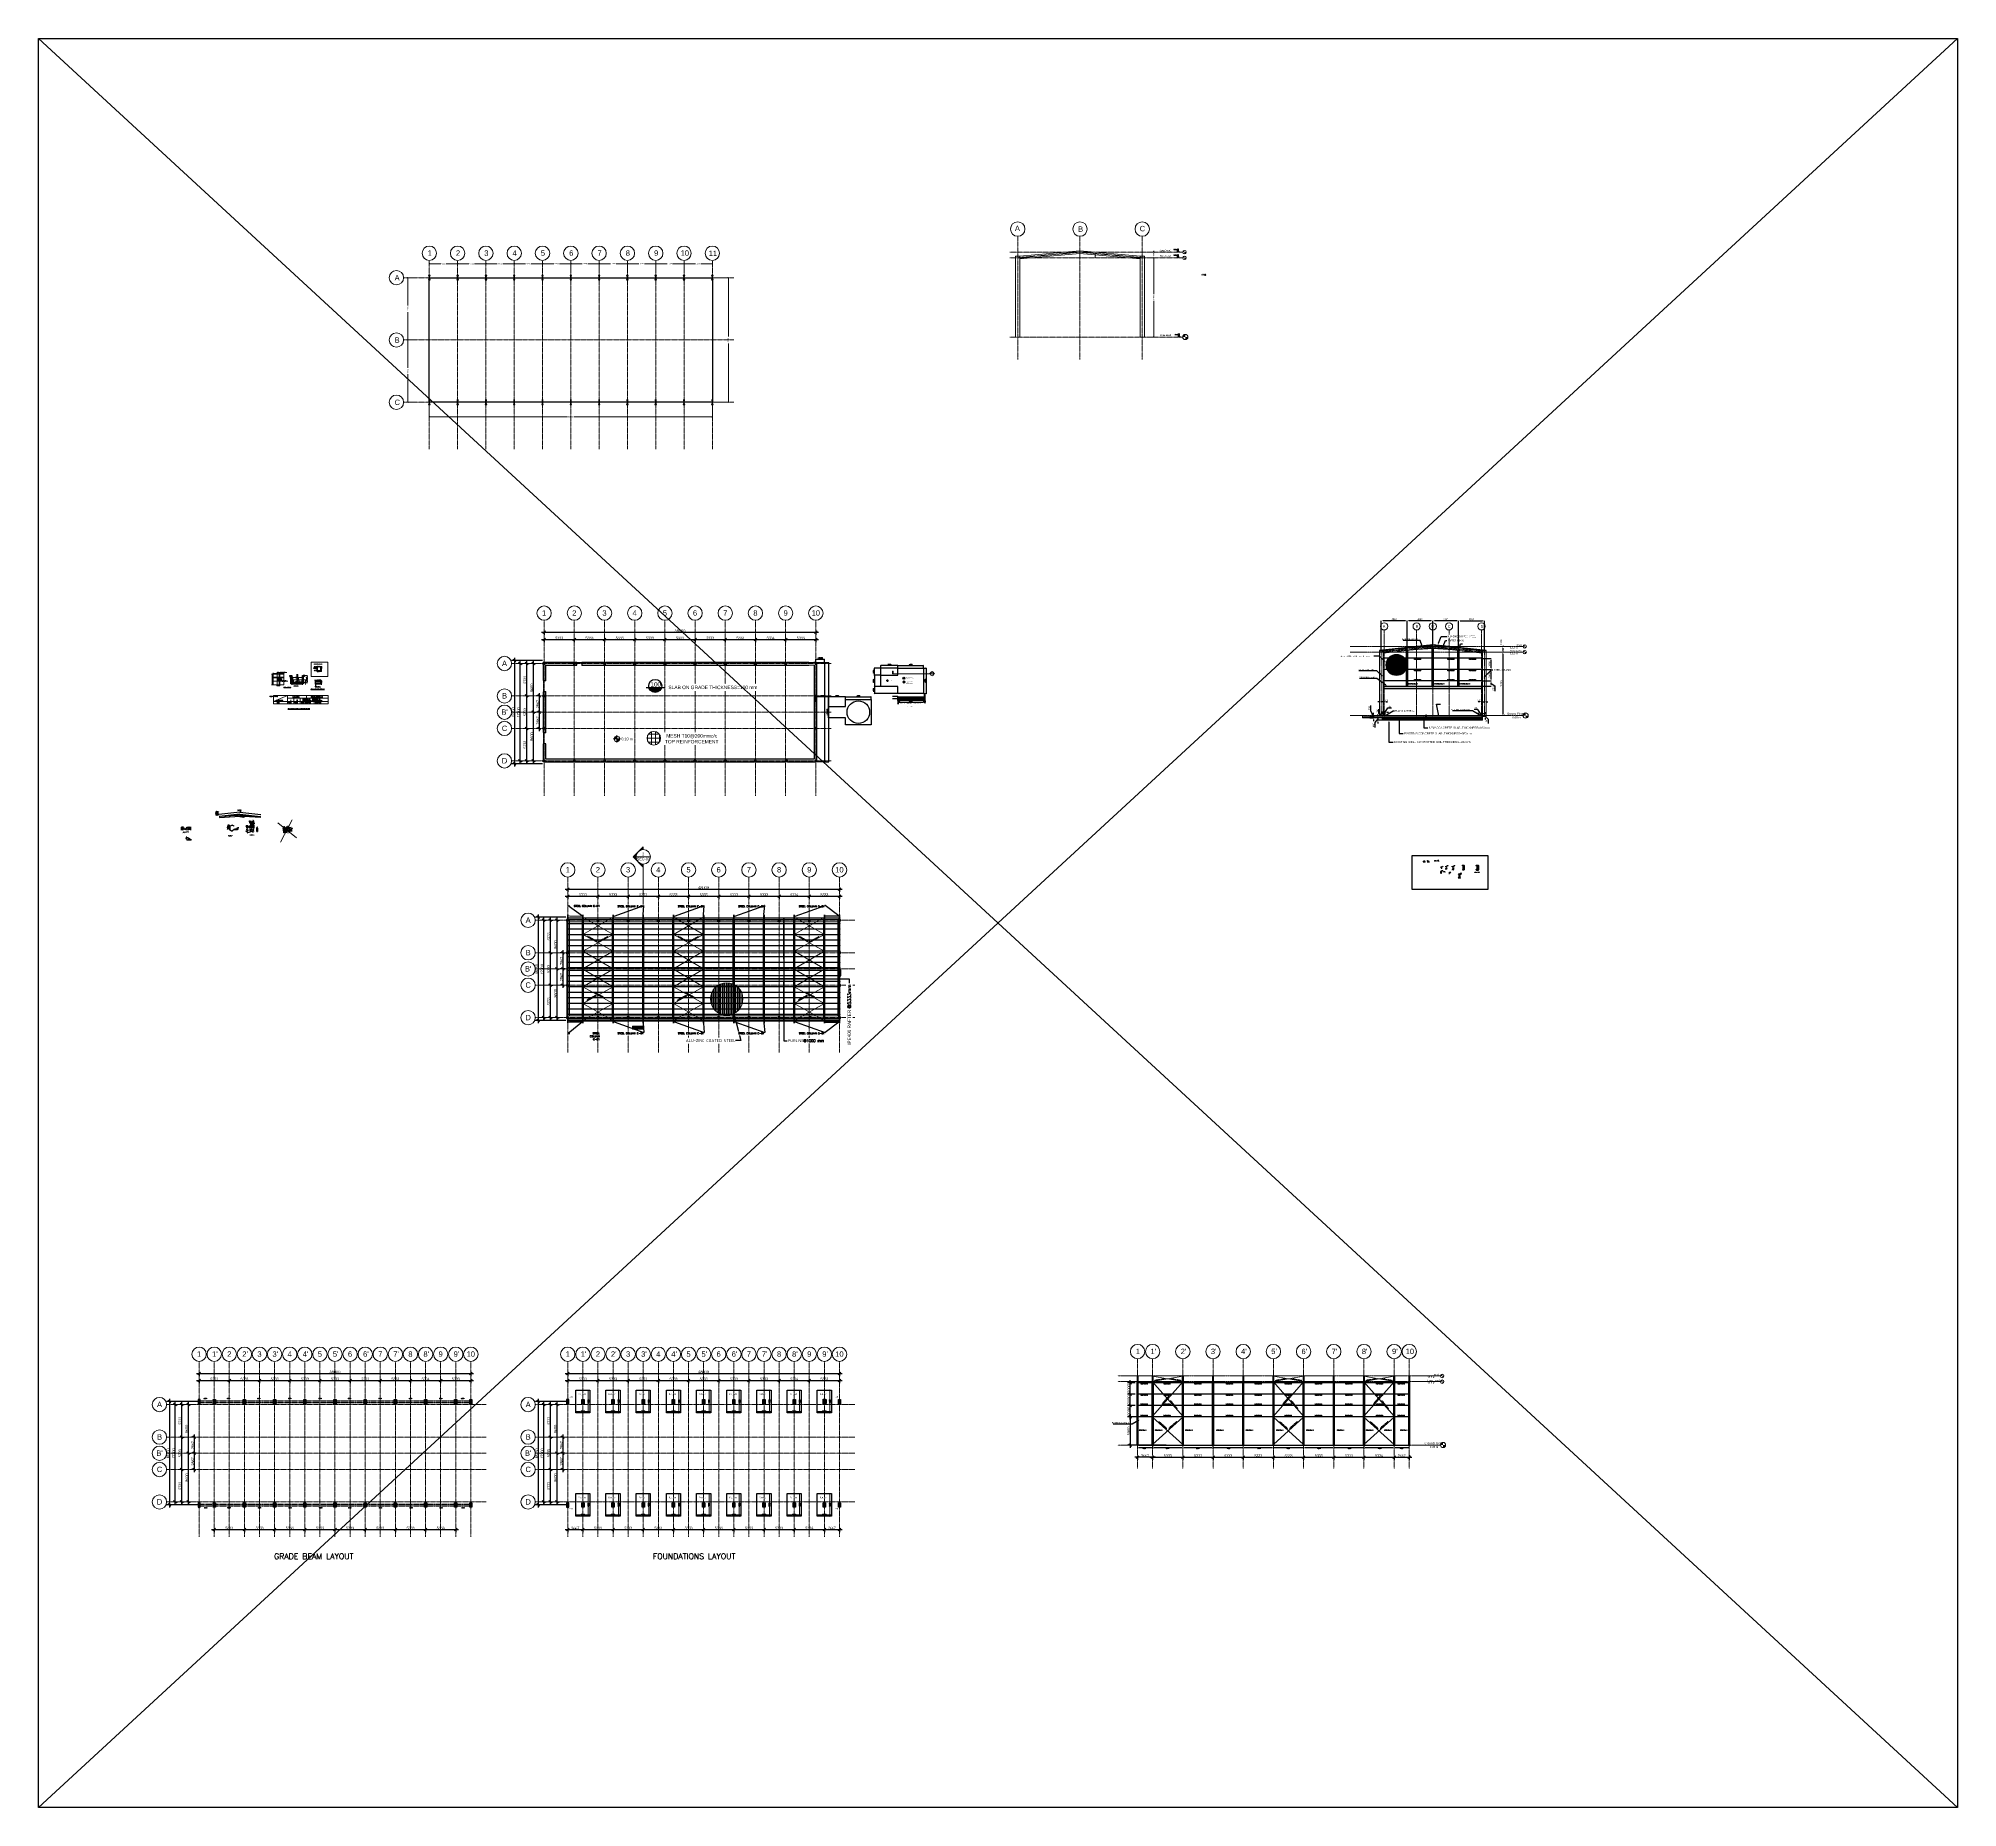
# Model space of a CAD drawing. Header units: millimetres. Extents: x -388065 to 2372687422, y -192755 to 667797.
# Drawn here: x 9539 to 348587, y -192755 to 119680 of the extents above; entities that cross this region are included whole.
import ezdxf
from ezdxf import colors
from ezdxf.entities.mleader import LeaderData, LeaderLine
from ezdxf.enums import TextEntityAlignment as Align
from ezdxf.math import Vec2, Vec3

# ---------------------------------------------------------------- set-up
doc = ezdxf.new("R2010")
doc.units = ezdxf.units.MM
for name, pattern in [('CENTER', [2, 1.25, -0.25, 0.25, -0.25]), ('D15N1A_R&D_E_pianta level 1 (L1)_00$0$PHANTOM', [12.7, 6.35, -1.27, 1.27, -1.27, 1.27, -1.27]), ('DASHDOTED', [110, 50, -25, 10, -25]), ('DASHED2', [0.375, 0.25, -0.125]), ('Grid Line 1_2_', [22.225, 12.7, -3.175, 3.175, -3.175]), ('Hidden', [7.14375, 4.7625, -2.38125]), ('HIDDEN2', [4.7625, 3.175, -1.5875])]:
    doc.linetypes.add(name, pattern=pattern)
for name, color, linetype in [('2D Drafting', 7, 'Continuous'), ('BEAM', 3, 'DASHED2'), ('BINA', 7, 'Continuous'), ('BRAC', 5, 'Continuous'), ('CUTTED-BAR', 2, 'Continuous'), ('HSYM-25', 7, 'Continuous'), ('REINF', 1, 'Continuous'), ('SLAB G.F', 50, 'Continuous')]:
    doc.layers.add(name, color=color, linetype=linetype)
for name, color, linetype, lineweight in [('A-ANNO-DIMS', 211, 'Continuous', 9), ('A-DETL-GENF', 92, 'Continuous', 9), ('A-DETL-THIN', 151, 'Continuous', 9), ('A-FLOR', 192, 'Continuous', 9), ('A-FLOR-LEVL', 51, 'Continuous', 9), ('A-FLOR-PATT', 8, 'Continuous', 25), ('A-ROOF', 132, 'Continuous', 9), ('A-WALL', 113, 'Continuous', 9), ('BEAMS', 6, 'Continuous', 30), ('G-ANNO-DIMS', 111, 'Continuous', 9), ('G-ANNO-SYMB', 111, 'Continuous', 9), ('G-ANNO-TEXT', 231, 'Continuous', 9), ('KOT-20', 2, 'Continuous', 20), ('KOT-30', 3, 'Continuous', 0), ('S-BEAM', 12, 'Continuous', 9), ('S-COLS', 52, 'Continuous', 9), ('S-GRID', 1, 'Continuous', 9), ('S-GRID-IDEN', 1, 'Continuous', 9), ('SLAB', 6, 'Continuous', 25), ('STR-BEAM', 5, 'Hidden', 30), ('STR-CL', 1, 'CENTER', 9), ('STR-CONC', 3, 'Continuous', 30), ('STR-CONC_IN_SEC', 7, 'Continuous', 15), ('STR-DIM', 1, 'Continuous', 9), ('STR-HATCH', 4, 'Continuous', 9), ('STR-REINF', 7, 'Continuous', 40), ('STR-REINF_IN_SEC', 7, 'Continuous', 30), ('STR-REINF_LEADER', 7, 'Continuous', 9), ('STR-STEEL_IN_SEC', 6, 'Continuous', 15), ('STR-STEEL_IN_SEC_HIDD', 6, 'HIDDEN2', 15), ('STR-TEXT', 7, 'Continuous', 9), ('TEXT', 7, 'Continuous', 13)]:
    doc.layers.add(name, color=color, linetype=linetype, lineweight=lineweight)
doc.styles.add('Arial', font='arial.ttf', dxfattribs={"height": 635})
doc.styles.add('Arial_1', font='arial.ttf', dxfattribs={"height": 476.25})
doc.styles.add('Arial_2', font='arial.ttf', dxfattribs={"height": 952.5})
doc.styles.add('Arial_3', font='arial.ttf', dxfattribs={"height": 2.5})
doc.styles.add('Arial_4', font='arial.ttf', dxfattribs={"height": 1})
doc.styles.add('ARİEL TUR', font='arial.ttf', dxfattribs={"width": 0.85})
doc.styles.add('Cambria_1', font='Cambria.ttf', dxfattribs={"height": 500})
doc.styles.add('Cambria_B', font='cambriab.ttf', dxfattribs={"height": 600})
doc.styles.add('DIM', font='ROMANS.SHX', dxfattribs={"width": 0.8})
doc.styles.add('MINA_CM_S', font='romans.shx', dxfattribs={"height": 15})
doc.styles.add('MINA_CM_X-SEC_S', font='romans.shx', dxfattribs={"height": 7.5})
doc.styles.add('MINA_MM', font='romans.shx', dxfattribs={"height": 200})
doc.styles.add('MINA_MM_LAYOUT', font='dim.shx', dxfattribs={"height": 250})
doc.styles.add('MINA_MM_STEEL_DETAIL', font='dim.shx', dxfattribs={"height": 35})
doc.styles.add('MINA_MM_X-SEC', font='romans.shx', dxfattribs={"height": 125})
doc.styles.add('MINA_MM_X-SEC_50', font='romans.shx', dxfattribs={"height": 100})
doc.styles.add('MINA_MM_X-SEC_S', font='romans.shx', dxfattribs={"height": 75, "bigfont": '@extfont2.shx'})
doc.styles.add('MINA_MM_X-SEC_SMALLER', font='romans.shx', dxfattribs={"height": 75, "bigfont": '@extfont2.shx'})
doc.styles.add('ROMANC', font='romanc', dxfattribs={"height": 0.3})
doc.styles.add('ROMANT', font='romant.shx')
doc.styles.add('STYLE1', font='arial.ttf', dxfattribs={"height": 0.25})
doc.styles.add('WTURKCE', font='WTURKCE.SHX', dxfattribs={"width": 0.9})
doc.dimstyles.new('D100-1-20', dxfattribs={"dimtxt": 50, "dimasz": 15, "dimexe": 10, "dimexo": 10, "dimgap": 15, "dimtad": 1, "dimdec": 0, "dimzin": 13, "dimdsep": 46, "dimtxsty": 'DIM', "dimblk1": 'OBLIQUE', "dimblk2": 'OBLIQUE', "dimsah": 1, "dimcen": 0, "dimdle": 10, "dimclrd": 8, "dimclre": 8, "dimclrt": 6, "dimadec": 0, "dimazin": 0, "dimtfac": 1, "dimtdec": 0, "dimtix": 1, "dimtmove": 2, "dimatfit": 3, "dimldrblk": 'OBLIQUE', "dimfxl": 1, "dimtolj": 1, "dimtzin": 13, "dimarcsym": 0})
doc.dimstyles.new('ISO-25', dxfattribs={"dimtxt": 550, "dimasz": 600, "dimexe": 1.25, "dimexo": 0.625, "dimtad": 1, "dimdec": 0, "dimdsep": 46, "dimtxsty": 'Standard', "dimcen": 2.5, "dimadec": 0, "dimazin": 0, "dimtfac": 1, "dimtdec": 0, "dimtmove": 0, "dimatfit": 3, "dimfxl": 1, "dimarcsym": 0})
doc.dimstyles.new('Linear_-_Cambria_2_5mm', dxfattribs={"dimscale": 304.8, "dimtxt": 500, "dimasz": 1.5625, "dimexe": 1.5625, "dimexo": 1.041667, "dimgap": 0, "dimtad": 1, "dimdec": 0, "dimzin": 0, "dimdsep": 46, "dimtxsty": 'Cambria_1', "dimblk1": 'OBLIQUE', "dimblk2": 'OBLIQUE', "dimsah": 1, "dimcen": 0.09, "dimdle": 1.5625, "dimazin": 0, "dimtfac": 1, "dimtdec": 0, "dimtix": 1, "dimtmove": 0, "dimatfit": 3, "dimfxl": 1, "dimtvp": 1, "dimtolj": 1, "dimtzin": 0, "dimarcsym": 2})
doc.dimstyles.new('MINA_MM', dxfattribs={"dimtxt": 200, "dimasz": 100, "dimexe": 100, "dimexo": 100, "dimgap": 50, "dimtad": 0, "dimdec": 0, "dimzin": 0, "dimdsep": 46, "dimtxsty": 'MINA_MM', "dimblk": 'OBLIQUE', "dimcen": 0.09, "dimclrd": 256, "dimclre": 256, "dimclrt": 7, "dimadec": 0, "dimazin": 0, "dimtfac": 1, "dimtdec": 0, "dimtix": 1, "dimtofl": 0, "dimtmove": 0, "dimatfit": 0, "dimfxl": 1, "dimtolj": 1, "dimtzin": 0, "dimlwd": -1, "dimlwe": -1, "dimarcsym": 0})
doc.dimstyles.new('MINA_MM_LAYOUT', dxfattribs={"dimtxt": 250, "dimasz": 150, "dimexe": 100, "dimexo": 100, "dimgap": 50, "dimtad": 0, "dimdec": 0, "dimzin": 0, "dimdsep": 46, "dimtxsty": 'MINA_MM_LAYOUT', "dimblk": 'ARCHTICK', "dimcen": 0.09, "dimclrd": 256, "dimclre": 256, "dimclrt": 7, "dimadec": 0, "dimazin": 0, "dimtfac": 1, "dimtdec": 0, "dimtix": 1, "dimtofl": 0, "dimtmove": 0, "dimatfit": 0, "dimfxl": 1, "dimtolj": 1, "dimtzin": 0, "dimlwd": -1, "dimlwe": -1, "dimarcsym": 0})
doc.dimstyles.new('MINA_MM_STEEL_DET', dxfattribs={"dimtxt": 35, "dimasz": 25, "dimexe": 25, "dimexo": 25, "dimgap": 5, "dimtad": 0, "dimdec": 0, "dimzin": 0, "dimdsep": 46, "dimtxsty": 'MINA_MM_STEEL_DETAIL', "dimblk": 'OBLIQUE', "dimcen": 0.09, "dimclrd": 256, "dimclre": 256, "dimclrt": 7, "dimadec": 0, "dimazin": 0, "dimtfac": 1, "dimtdec": 0, "dimtix": 1, "dimtofl": 0, "dimtmove": 0, "dimatfit": 0, "dimfxl": 1, "dimtolj": 1, "dimtzin": 0, "dimlwd": -1, "dimlwe": -1, "dimarcsym": 0})
doc.dimstyles.new('MINA_MM_X-SEC_50', dxfattribs={"dimtxt": 100, "dimasz": 50, "dimexe": 50, "dimexo": 50, "dimgap": 0, "dimtad": 0, "dimdec": 0, "dimlfac": 0.5, "dimzin": 0, "dimdsep": 46, "dimtxsty": 'MINA_MM_X-SEC_50', "dimblk": 'OBLIQUE', "dimcen": 90, "dimclrt": 7, "dimadec": 0, "dimazin": 0, "dimtfac": 1, "dimtdec": 0, "dimtofl": 0, "dimtmove": 0, "dimatfit": 0, "dimfxl": 1, "dimtolj": 1, "dimtzin": 0, "dimarcsym": 0})
doc.dimstyles.new('MINA_MM_X-SEC_S', dxfattribs={"dimtxt": 75, "dimasz": 50, "dimexe": 100, "dimexo": 100, "dimgap": 50, "dimtad": 0, "dimdec": 0, "dimzin": 0, "dimdsep": 46, "dimtxsty": 'MINA_MM_X-SEC_S', "dimblk": 'OBLIQUE', "dimcen": 0.09, "dimclrd": 256, "dimclre": 256, "dimclrt": 7, "dimadec": 0, "dimazin": 0, "dimtfac": 1, "dimtdec": 0, "dimtix": 1, "dimtofl": 0, "dimtmove": 0, "dimatfit": 0, "dimfxl": 1, "dimtolj": 1, "dimtzin": 0, "dimlwd": -1, "dimlwe": -1, "dimarcsym": 0})
doc.dimstyles.new('SULEIMAN', dxfattribs={"dimtxt": 0.2, "dimasz": 0.2, "dimexe": 0.18, "dimexo": 0.0625, "dimgap": 0.09, "dimtad": 0, "dimtih": 1, "dimtoh": 1, "dimdec": 4, "dimzin": 0, "dimdsep": 46, "dimtxsty": 'STYLE1', "dimcen": 0, "dimadec": 0, "dimazin": 0, "dimtfac": 1, "dimtdec": 4, "dimtofl": 0, "dimtmove": 0, "dimatfit": 3, "dimfxl": 0.18, "dimtolj": 1, "dimtzin": 0, "dimarcsym": 0})

# ---------------------------------------------------------------- blocks, each defined once
blk = doc.blocks.new('Spot Elevations - Spot Elevation - Target Filled-13881-Dimensioning Plan')
at = {"layer": 'G-ANNO-DIMS'}
h = blk.add_hatch(color=256, dxfattribs=at)
edge = h.paths.add_edge_path(flags=0)
edge.add_line((0, 0), (-2.4, 0))
edge.add_arc((0, 0), 2.38, 90, 180, ccw=False)
edge.add_line((0, 2.4), (0, 0))
h = blk.add_hatch(color=256, dxfattribs=at)
edge = h.paths.add_edge_path(flags=0)
edge.add_line((0, 0), (2.4, 0))
edge.add_arc((0, 0), 2.38, 270, 360, ccw=False)
edge.add_line((0, -2.4), (0, 0))
for p, q in [((3.2, 0), (-3.2, 0)), ((-2.4, 0), (0, 0)), ((0, 3.2), (0, -3.2)), ((0, 0), (0, 2.4)), ((0, 0), (0, -2.4)), ((2.4, 0), (0, 0))]:
    blk.add_line(p, q, dxfattribs=at)
blk.add_circle((0, 0), 2.38, dxfattribs=at)
for start, end in [(90, 180), (270, 360)]:
    blk.add_arc((0, 0), 2.38, start, end, dxfattribs=at)
blk = doc.blocks.new('iiii')
at = {"layer": 'A-DETL-GENF'}
h = blk.add_hatch(dxfattribs=at)
h.set_pattern_fill('FP_6', scale=4, style=0, pattern_type=2)
h.set_pattern_definition([(0, (190670, 51414.16), (0, 700), []), (90, (190670, 51414.16), (-700, 4e-14), [])])
h.paths.add_polyline_path([(118268, -813), (118502, -790), (118727, -721), (118934, -611), (119116, -461), (119265, -279), (119376, -72), (119444, 153), (119468, 387), (119444, 621), (119376, 846), (119265, 1054), (119116, 1236), (118934, 1385), (118727, 1496), (118502, 1564), (118268, 1587), (118033, 1564), (117808, 1496), (117601, 1385), (117419, 1236), (117270, 1054), (117159, 846), (117091, 621), (117068, 387), (117091, 153), (117159, -72), (117270, -279), (117419, -461), (117601, -611), (117808, -721), (118033, -790)], flags=0)
at = {"layer": 'A-DETL-THIN'}
for start, end in [(90, 270), (270, 90)]:
    blk.add_arc((118268, 387), 1200, start, end, dxfattribs=at)
blk = doc.blocks.new('L-Angles - CAE50x3-457353-Roof')
at = {"layer": 'S-BEAM'}
for p, q in [((-12481, 31322), (-12481, 31382)), ((35699, 31382), (-12481, 31382)), ((-12481, 31333), (35699, 31333)), ((-9475, 31322), (-12481, 31322)), ((-6475, 31322), (-9468, 31322)), ((-3475, 31322), (-6468, 31322)), ((-475, 31322), (-3468, 31322)), ((2525, 31322), (-468, 31322)), ((5525, 31322), (2532, 31322)), ((8525, 31322), (5532, 31322)), ((11525, 31322), (8532, 31322)), ((14525, 31322), (11532, 31322)), ((17525, 31322), (14532, 31322)), ((20525, 31322), (17532, 31322)), ((23525, 31322), (20532, 31322)), ((26525, 31322), (23532, 31322)), ((29525, 31322), (26532, 31322)), ((32525, 31322), (29532, 31322)), ((35525, 31322), (32532, 31322)), ((35699, 31322), (35525, 31322)), ((35699, 31382), (35699, 31333)), ((35699, 31333), (35699, 31322))]:
    blk.add_line(p, q, dxfattribs=at)
blk = doc.blocks.new('Grid - Grid Head - Circle-14747-Furniture Plan')
at = {"layer": 'S-GRID-IDEN'}
blk.add_circle((0, 0), 6.35, dxfattribs=at)
blk = doc.blocks.new('_OBLIQUE')
at = {"color": 0, "linetype": 'ByBlock'}
blk.add_line((-0.5, -0.5), (0.5, 0.5), dxfattribs=at)
blk = doc.blocks.new('*D463')
at = {"layer": 'A-ANNO-DIMS', "color": 0, "lineweight": -2, "transparency": 16777216}
for p, q in [((98409, 13532), (104695, 13532)), ((98885, 13552), (98885, 13056)), ((104218, 13552), (104218, 13056))]:
    blk.add_line(p, q, dxfattribs=at)
at = {"layer": 'Defpoints', "color": 0, "transparency": 16777216}
for p in [(98885, 13869), (104218, 13869), (104218, 13532)]:
    blk.add_point(p, dxfattribs=at)
at = {"layer": 'A-ANNO-DIMS', "color": 0, "lineweight": -2, "transparency": 16777216, "xscale": 476.2499999999999, "yscale": 476.2499999999999, "zscale": 476.2499999999999, "rotation": 180}
blk.add_blockref('_OBLIQUE', (98885, 13532), dxfattribs=at)
at = {"layer": 'A-ANNO-DIMS', "color": 0, "lineweight": -2, "transparency": 16777216, "xscale": 476.2499999999999, "yscale": 476.2499999999999, "zscale": 476.2499999999999}
blk.add_blockref('_OBLIQUE', (104218, 13532), dxfattribs=at)
at = {"layer": 'A-ANNO-DIMS', "color": 0, "transparency": 16777216, "insert": (101552, 13794), "char_height": 500, "width": 1558.03, "attachment_point": 5, "style": 'Cambria_1'}
blk.add_mtext('\\A1;5333', dxfattribs=at)
blk = doc.blocks.new('*D464')
at = {"layer": 'A-ANNO-DIMS', "color": 0, "lineweight": -2, "transparency": 16777216}
for p, q in [((103742, 13532), (110028, 13532)), ((104218, 13552), (104218, 13056)), ((109552, 13552), (109552, 13056))]:
    blk.add_line(p, q, dxfattribs=at)
at = {"layer": 'Defpoints', "color": 0, "transparency": 16777216}
for p in [(104218, 13869), (109552, 13869), (109552, 13532)]:
    blk.add_point(p, dxfattribs=at)
at = {"layer": 'A-ANNO-DIMS', "color": 0, "lineweight": -2, "transparency": 16777216, "xscale": 476.2499999999999, "yscale": 476.2499999999999, "zscale": 476.2499999999999, "rotation": 180}
blk.add_blockref('_OBLIQUE', (104218, 13532), dxfattribs=at)
at = {"layer": 'A-ANNO-DIMS', "color": 0, "lineweight": -2, "transparency": 16777216, "xscale": 476.2499999999999, "yscale": 476.2499999999999, "zscale": 476.2499999999999}
blk.add_blockref('_OBLIQUE', (109552, 13532), dxfattribs=at)
at = {"layer": 'A-ANNO-DIMS', "color": 0, "transparency": 16777216, "insert": (106885, 13794), "char_height": 500, "width": 1558.03, "attachment_point": 5, "style": 'Cambria_1'}
blk.add_mtext('\\A1;5333', dxfattribs=at)
blk = doc.blocks.new('*D465')
at = {"layer": 'A-ANNO-DIMS', "color": 0, "lineweight": -2, "transparency": 16777216}
for p, q in [((109075, 13532), (115361, 13532)), ((109552, 13552), (109552, 13056)), ((114885, 13552), (114885, 13056))]:
    blk.add_line(p, q, dxfattribs=at)
at = {"layer": 'Defpoints', "color": 0, "transparency": 16777216}
for p in [(109552, 13869), (114885, 13869), (114885, 13532)]:
    blk.add_point(p, dxfattribs=at)
at = {"layer": 'A-ANNO-DIMS', "color": 0, "lineweight": -2, "transparency": 16777216, "xscale": 476.2499999999999, "yscale": 476.2499999999999, "zscale": 476.2499999999999, "rotation": 180}
blk.add_blockref('_OBLIQUE', (109552, 13532), dxfattribs=at)
at = {"layer": 'A-ANNO-DIMS', "color": 0, "lineweight": -2, "transparency": 16777216, "xscale": 476.2499999999999, "yscale": 476.2499999999999, "zscale": 476.2499999999999}
blk.add_blockref('_OBLIQUE', (114885, 13532), dxfattribs=at)
at = {"layer": 'A-ANNO-DIMS', "color": 0, "transparency": 16777216, "insert": (112218, 13794), "char_height": 500, "width": 1558.03, "attachment_point": 5, "style": 'Cambria_1'}
blk.add_mtext('\\A1;5333', dxfattribs=at)
blk = doc.blocks.new('*D466')
at = {"layer": 'A-ANNO-DIMS', "color": 0, "lineweight": -2, "transparency": 16777216}
for p, q in [((114409, 13532), (120695, 13532)), ((114885, 13552), (114885, 13056)), ((120218, 13552), (120218, 13056))]:
    blk.add_line(p, q, dxfattribs=at)
at = {"layer": 'Defpoints', "color": 0, "transparency": 16777216}
for p in [(114885, 13869), (120218, 13869), (120218, 13532)]:
    blk.add_point(p, dxfattribs=at)
at = {"layer": 'A-ANNO-DIMS', "color": 0, "lineweight": -2, "transparency": 16777216, "xscale": 476.2499999999999, "yscale": 476.2499999999999, "zscale": 476.2499999999999, "rotation": 180}
blk.add_blockref('_OBLIQUE', (114885, 13532), dxfattribs=at)
at = {"layer": 'A-ANNO-DIMS', "color": 0, "lineweight": -2, "transparency": 16777216, "xscale": 476.2499999999999, "yscale": 476.2499999999999, "zscale": 476.2499999999999}
blk.add_blockref('_OBLIQUE', (120218, 13532), dxfattribs=at)
at = {"layer": 'A-ANNO-DIMS', "color": 0, "transparency": 16777216, "insert": (117552, 13794), "char_height": 500, "width": 1558.03, "attachment_point": 5, "style": 'Cambria_1'}
blk.add_mtext('\\A1;5333', dxfattribs=at)
blk = doc.blocks.new('*D467')
at = {"layer": 'A-ANNO-DIMS', "color": 0, "lineweight": -2, "transparency": 16777216}
for p, q in [((119742, 13532), (126028, 13532)), ((120218, 13552), (120218, 13056)), ((125552, 13552), (125552, 13056))]:
    blk.add_line(p, q, dxfattribs=at)
at = {"layer": 'Defpoints', "color": 0, "transparency": 16777216}
for p in [(120218, 13869), (125552, 13869), (125552, 13532)]:
    blk.add_point(p, dxfattribs=at)
at = {"layer": 'A-ANNO-DIMS', "color": 0, "lineweight": -2, "transparency": 16777216, "xscale": 476.2499999999999, "yscale": 476.2499999999999, "zscale": 476.2499999999999, "rotation": 180}
blk.add_blockref('_OBLIQUE', (120218, 13532), dxfattribs=at)
at = {"layer": 'A-ANNO-DIMS', "color": 0, "lineweight": -2, "transparency": 16777216, "xscale": 476.2499999999999, "yscale": 476.2499999999999, "zscale": 476.2499999999999}
blk.add_blockref('_OBLIQUE', (125552, 13532), dxfattribs=at)
at = {"layer": 'A-ANNO-DIMS', "color": 0, "transparency": 16777216, "insert": (122885, 13794), "char_height": 500, "width": 1558.03, "attachment_point": 5, "style": 'Cambria_1'}
blk.add_mtext('\\A1;5333', dxfattribs=at)
blk = doc.blocks.new('*D468')
at = {"layer": 'A-ANNO-DIMS', "color": 0, "lineweight": -2, "transparency": 16777216}
for p, q in [((125075, 13532), (131361, 13532)), ((125552, 13552), (125552, 13056)), ((130885, 13552), (130885, 13056))]:
    blk.add_line(p, q, dxfattribs=at)
at = {"layer": 'Defpoints', "color": 0, "transparency": 16777216}
for p in [(125552, 13869), (130885, 13869), (130885, 13532)]:
    blk.add_point(p, dxfattribs=at)
at = {"layer": 'A-ANNO-DIMS', "color": 0, "lineweight": -2, "transparency": 16777216, "xscale": 476.2499999999999, "yscale": 476.2499999999999, "zscale": 476.2499999999999, "rotation": 180}
blk.add_blockref('_OBLIQUE', (125552, 13532), dxfattribs=at)
at = {"layer": 'A-ANNO-DIMS', "color": 0, "lineweight": -2, "transparency": 16777216, "xscale": 476.2499999999999, "yscale": 476.2499999999999, "zscale": 476.2499999999999}
blk.add_blockref('_OBLIQUE', (130885, 13532), dxfattribs=at)
at = {"layer": 'A-ANNO-DIMS', "color": 0, "transparency": 16777216, "insert": (128218, 13794), "char_height": 500, "width": 1558.03, "attachment_point": 5, "style": 'Cambria_1'}
blk.add_mtext('\\A1;5333', dxfattribs=at)
blk = doc.blocks.new('*D469')
at = {"layer": 'A-ANNO-DIMS', "color": 0, "lineweight": -2, "transparency": 16777216}
for p, q in [((130409, 13532), (136694, 13532)), ((130885, 13552), (130885, 13056)), ((136218, 13552), (136218, 13056))]:
    blk.add_line(p, q, dxfattribs=at)
at = {"layer": 'Defpoints', "color": 0, "transparency": 16777216}
for p in [(130885, 13869), (136218, 13869), (136218, 13532)]:
    blk.add_point(p, dxfattribs=at)
at = {"layer": 'A-ANNO-DIMS', "color": 0, "lineweight": -2, "transparency": 16777216, "xscale": 476.2499999999999, "yscale": 476.2499999999999, "zscale": 476.2499999999999, "rotation": 180}
blk.add_blockref('_OBLIQUE', (130885, 13532), dxfattribs=at)
at = {"layer": 'A-ANNO-DIMS', "color": 0, "lineweight": -2, "transparency": 16777216, "xscale": 476.2499999999999, "yscale": 476.2499999999999, "zscale": 476.2499999999999}
blk.add_blockref('_OBLIQUE', (136218, 13532), dxfattribs=at)
at = {"layer": 'A-ANNO-DIMS', "color": 0, "transparency": 16777216, "insert": (133552, 13794), "char_height": 500, "width": 1558.03, "attachment_point": 5, "style": 'Cambria_1'}
blk.add_mtext('\\A1;5333', dxfattribs=at)
blk = doc.blocks.new('*D470')
at = {"layer": 'A-ANNO-DIMS', "color": 0, "lineweight": -2, "transparency": 16777216}
for p, q in [((135742, 13532), (142028, 13532)), ((136218, 13552), (136218, 13056)), ((141552, 13552), (141552, 13056))]:
    blk.add_line(p, q, dxfattribs=at)
at = {"layer": 'Defpoints', "color": 0, "transparency": 16777216}
for p in [(136218, 13869), (141552, 13869), (141552, 13532)]:
    blk.add_point(p, dxfattribs=at)
at = {"layer": 'A-ANNO-DIMS', "color": 0, "lineweight": -2, "transparency": 16777216, "xscale": 476.2499999999999, "yscale": 476.2499999999999, "zscale": 476.2499999999999, "rotation": 180}
blk.add_blockref('_OBLIQUE', (136218, 13532), dxfattribs=at)
at = {"layer": 'A-ANNO-DIMS', "color": 0, "lineweight": -2, "transparency": 16777216, "xscale": 476.2499999999999, "yscale": 476.2499999999999, "zscale": 476.2499999999999}
blk.add_blockref('_OBLIQUE', (141552, 13532), dxfattribs=at)
at = {"layer": 'A-ANNO-DIMS', "color": 0, "transparency": 16777216, "insert": (138885, 13794), "char_height": 500, "width": 1558.03, "attachment_point": 5, "style": 'Cambria_1'}
blk.add_mtext('\\A1;5334', dxfattribs=at)
blk = doc.blocks.new('*D471')
at = {"layer": 'A-ANNO-DIMS', "color": 0, "lineweight": -2, "transparency": 16777216}
for p, q in [((141075, 13532), (147361, 13532)), ((141552, 13552), (141552, 13056)), ((146885, 13552), (146885, 13056))]:
    blk.add_line(p, q, dxfattribs=at)
at = {"layer": 'Defpoints', "color": 0, "transparency": 16777216}
for p in [(141552, 13869), (146885, 13869), (146885, 13532)]:
    blk.add_point(p, dxfattribs=at)
at = {"layer": 'A-ANNO-DIMS', "color": 0, "lineweight": -2, "transparency": 16777216, "xscale": 476.2499999999999, "yscale": 476.2499999999999, "zscale": 476.2499999999999, "rotation": 180}
blk.add_blockref('_OBLIQUE', (141552, 13532), dxfattribs=at)
at = {"layer": 'A-ANNO-DIMS', "color": 0, "lineweight": -2, "transparency": 16777216, "xscale": 476.2499999999999, "yscale": 476.2499999999999, "zscale": 476.2499999999999}
blk.add_blockref('_OBLIQUE', (146885, 13532), dxfattribs=at)
at = {"layer": 'A-ANNO-DIMS', "color": 0, "transparency": 16777216, "insert": (144218, 13794), "char_height": 500, "width": 1558.03, "attachment_point": 5, "style": 'Cambria_1'}
blk.add_mtext('\\A1;5333', dxfattribs=at)
blk = doc.blocks.new('*D472')
at = {"layer": 'A-ANNO-DIMS', "color": 0, "lineweight": -2, "transparency": 16777216}
for p, q in [((98409, 14802), (147361, 14802)), ((98885, 14822), (98885, 14326)), ((146885, 14822), (146885, 14326))]:
    blk.add_line(p, q, dxfattribs=at)
at = {"layer": 'Defpoints', "color": 0, "transparency": 16777216}
for p in [(98885, 15139), (146885, 15139), (146885, 14802)]:
    blk.add_point(p, dxfattribs=at)
at = {"layer": 'A-ANNO-DIMS', "color": 0, "lineweight": -2, "transparency": 16777216, "xscale": 476.2499999999999, "yscale": 476.2499999999999, "zscale": 476.2499999999999, "rotation": 180}
blk.add_blockref('_OBLIQUE', (98885, 14802), dxfattribs=at)
at = {"layer": 'A-ANNO-DIMS', "color": 0, "lineweight": -2, "transparency": 16777216, "xscale": 476.2499999999999, "yscale": 476.2499999999999, "zscale": 476.2499999999999}
blk.add_blockref('_OBLIQUE', (146885, 14802), dxfattribs=at)
at = {"layer": 'A-ANNO-DIMS', "color": 0, "transparency": 16777216, "insert": (122885, 15055), "char_height": 500, "width": 2021.5, "attachment_point": 5, "style": 'Cambria_1'}
blk.add_mtext('\\A1;48000', dxfattribs=at)
blk = doc.blocks.new('*D473')
at = {"layer": 'A-ANNO-DIMS', "color": 0, "lineweight": -2, "transparency": 16777216}
for p, q in [((95767, 9289), (96262, 9289)), ((95786, 9766), (95786, 3080)), ((95767, 3556), (96262, 3556))]:
    blk.add_line(p, q, dxfattribs=at)
at = {"layer": 'Defpoints', "color": 0, "transparency": 16777216}
for p in [(95449, 9289), (95449, 3556), (95786, 3556)]:
    blk.add_point(p, dxfattribs=at)
at = {"layer": 'A-ANNO-DIMS', "color": 0, "lineweight": -2, "transparency": 16777216, "xscale": 476.2499999999999, "yscale": 476.2499999999999, "zscale": 476.2499999999999}
for p, rotation in [((95786, 9289), 90), ((95786, 3556), 270)]:
    blk.add_blockref('_OBLIQUE', p, dxfattribs=dict(at, rotation=rotation))
at = {"layer": 'A-ANNO-DIMS', "color": 0, "transparency": 16777216, "insert": (95524, 6423), "char_height": 500, "width": 1558.03, "attachment_point": 5, "rotation": 90, "style": 'Cambria_1'}
blk.add_mtext('\\A1;5733', dxfattribs=at)
blk = doc.blocks.new('*D474')
at = {"layer": 'A-ANNO-DIMS', "color": 0, "lineweight": -2, "transparency": 16777216}
for p, q in [((95767, 3556), (96262, 3556)), ((95786, 4032), (95786, -2654)), ((95767, -2177), (96262, -2177))]:
    blk.add_line(p, q, dxfattribs=at)
at = {"layer": 'Defpoints', "color": 0, "transparency": 16777216}
for p in [(95449, 3556), (95449, -2177), (95786, -2177)]:
    blk.add_point(p, dxfattribs=at)
at = {"layer": 'A-ANNO-DIMS', "color": 0, "lineweight": -2, "transparency": 16777216, "xscale": 476.2499999999999, "yscale": 476.2499999999999, "zscale": 476.2499999999999}
for p, rotation in [((95786, 3556), 90), ((95786, -2177), 270)]:
    blk.add_blockref('_OBLIQUE', p, dxfattribs=dict(at, rotation=rotation))
at = {"layer": 'A-ANNO-DIMS', "color": 0, "transparency": 16777216, "insert": (95524, 689), "char_height": 500, "width": 1558.03, "attachment_point": 5, "rotation": 90, "style": 'Cambria_1'}
blk.add_mtext('\\A1;5733', dxfattribs=at)
blk = doc.blocks.new('*D475')
at = {"layer": 'A-ANNO-DIMS', "color": 0, "lineweight": -2, "transparency": 16777216}
for p, q in [((95767, -2177), (96262, -2177)), ((95786, -1701), (95786, -8387)), ((95767, -7911), (96262, -7911))]:
    blk.add_line(p, q, dxfattribs=at)
at = {"layer": 'Defpoints', "color": 0, "transparency": 16777216}
for p in [(95449, -2177), (95449, -7911), (95786, -7911)]:
    blk.add_point(p, dxfattribs=at)
at = {"layer": 'A-ANNO-DIMS', "color": 0, "lineweight": -2, "transparency": 16777216, "xscale": 476.2499999999999, "yscale": 476.2499999999999, "zscale": 476.2499999999999}
for p, rotation in [((95786, -2177), 90), ((95786, -7911), 270)]:
    blk.add_blockref('_OBLIQUE', p, dxfattribs=dict(at, rotation=rotation))
at = {"layer": 'A-ANNO-DIMS', "color": 0, "transparency": 16777216, "insert": (95524, -5044), "char_height": 500, "width": 1558.03, "attachment_point": 5, "rotation": 90, "style": 'Cambria_1'}
blk.add_mtext('\\A1;5733', dxfattribs=at)
blk = doc.blocks.new('*D476')
at = {"layer": 'A-ANNO-DIMS', "color": 0, "lineweight": -2, "transparency": 16777216}
for p, q in [((94600, 9289), (95096, 9289)), ((94620, 9766), (94620, -8387)), ((94600, -7911), (95096, -7911))]:
    blk.add_line(p, q, dxfattribs=at)
at = {"layer": 'Defpoints', "color": 0, "transparency": 16777216}
for p in [(94283, 9289), (94283, -7911), (94620, -7911)]:
    blk.add_point(p, dxfattribs=at)
at = {"layer": 'A-ANNO-DIMS', "color": 0, "lineweight": -2, "transparency": 16777216, "xscale": 476.2499999999999, "yscale": 476.2499999999999, "zscale": 476.2499999999999}
for p, rotation in [((94620, 9289), 90), ((94620, -7911), 270)]:
    blk.add_blockref('_OBLIQUE', p, dxfattribs=dict(at, rotation=rotation))
at = {"layer": 'A-ANNO-DIMS', "color": 0, "transparency": 16777216, "insert": (94367, 689), "char_height": 500, "width": 2021.5, "attachment_point": 5, "rotation": 90, "style": 'Cambria_1'}
blk.add_mtext('\\A1;17200', dxfattribs=at)
blk = doc.blocks.new('*D477')
at = {"layer": 'A-ANNO-DIMS', "color": 0, "lineweight": -2, "transparency": 16777216}
for p, q in [((96933, 9289), (97428, 9289)), ((96952, 9766), (96952, 213)), ((96933, 689), (97428, 689))]:
    blk.add_line(p, q, dxfattribs=at)
at = {"layer": 'Defpoints', "color": 0, "transparency": 16777216}
for p in [(96615, 9289), (96615, 689), (96952, 689)]:
    blk.add_point(p, dxfattribs=at)
at = {"layer": 'A-ANNO-DIMS', "color": 0, "lineweight": -2, "transparency": 16777216, "xscale": 476.2499999999999, "yscale": 476.2499999999999, "zscale": 476.2499999999999}
for p, rotation in [((96952, 9289), 90), ((96952, 689), 270)]:
    blk.add_blockref('_OBLIQUE', p, dxfattribs=dict(at, rotation=rotation))
at = {"layer": 'A-ANNO-DIMS', "color": 0, "transparency": 16777216, "insert": (96699, 4989), "char_height": 500, "width": 1558.03, "attachment_point": 5, "rotation": 90, "style": 'Cambria_1'}
blk.add_mtext('\\A1;8600', dxfattribs=at)
blk = doc.blocks.new('*D478')
at = {"layer": 'A-ANNO-DIMS', "color": 0, "lineweight": -2, "transparency": 16777216}
for p, q in [((96933, 689), (97428, 689)), ((96952, 1166), (96952, -8387)), ((96933, -7911), (97428, -7911))]:
    blk.add_line(p, q, dxfattribs=at)
at = {"layer": 'Defpoints', "color": 0, "transparency": 16777216}
for p in [(96615, 689), (96615, -7911), (96952, -7911)]:
    blk.add_point(p, dxfattribs=at)
at = {"layer": 'A-ANNO-DIMS', "color": 0, "lineweight": -2, "transparency": 16777216, "xscale": 476.2499999999999, "yscale": 476.2499999999999, "zscale": 476.2499999999999}
for p, rotation in [((96952, 689), 90), ((96952, -7911), 270)]:
    blk.add_blockref('_OBLIQUE', p, dxfattribs=dict(at, rotation=rotation))
at = {"layer": 'A-ANNO-DIMS', "color": 0, "transparency": 16777216, "insert": (96699, -3611), "char_height": 500, "width": 1558.03, "attachment_point": 5, "rotation": 90, "style": 'Cambria_1'}
blk.add_mtext('\\A1;8600', dxfattribs=at)
blk = doc.blocks.new('*D479')
at = {"layer": 'A-ANNO-DIMS', "color": 0, "lineweight": -2, "transparency": 16777216}
for p, q in [((97921, 689), (97541, 689)), ((98017, 1166), (98017, -2654)), ((97921, -2177), (97541, -2177))]:
    blk.add_line(p, q, dxfattribs=at)
at = {"layer": 'Defpoints', "color": 0, "transparency": 16777216}
for p in [(98238, 689), (98017, -2177), (98238, -2177)]:
    blk.add_point(p, dxfattribs=at)
at = {"layer": 'A-ANNO-DIMS', "color": 0, "lineweight": -2, "transparency": 16777216, "xscale": 476.2499999999999, "yscale": 476.2499999999999, "zscale": 476.2499999999999}
for p, rotation in [((98017, 689), 90), ((98017, -2177), 270)]:
    blk.add_blockref('_OBLIQUE', p, dxfattribs=dict(at, rotation=rotation))
at = {"layer": 'A-ANNO-DIMS', "color": 0, "transparency": 16777216, "insert": (97765, -744), "char_height": 500, "attachment_point": 5, "rotation": 90, "style": 'Cambria_1'}
blk.add_mtext('\\A1;2867', dxfattribs=at)
blk = doc.blocks.new('*D480')
at = {"layer": 'A-ANNO-DIMS', "color": 0, "lineweight": -2, "transparency": 16777216}
for p, q in [((97700, 3556), (97541, 3556)), ((98017, 4032), (98017, 213)), ((98351, 689), (97541, 689))]:
    blk.add_line(p, q, dxfattribs=at)
at = {"layer": 'Defpoints', "color": 0, "transparency": 16777216}
for p in [(98017, 3556), (98017, 689), (98668, 689)]:
    blk.add_point(p, dxfattribs=at)
at = {"layer": 'A-ANNO-DIMS', "color": 0, "lineweight": -2, "transparency": 16777216, "xscale": 476.2499999999999, "yscale": 476.2499999999999, "zscale": 476.2499999999999}
for p, rotation in [((98017, 3556), 90), ((98017, 689), 270)]:
    blk.add_blockref('_OBLIQUE', p, dxfattribs=dict(at, rotation=rotation))
at = {"layer": 'A-ANNO-DIMS', "color": 0, "transparency": 16777216, "insert": (97765, 2123), "char_height": 500, "attachment_point": 5, "rotation": 90, "style": 'Cambria_1'}
blk.add_mtext('\\A1;2867', dxfattribs=at)
blk = doc.blocks.new('*D481')
at = {"layer": 'A-ANNO-DIMS', "color": 0, "lineweight": -2, "transparency": 16777216}
for p, q in [((93674, 10291), (93674, -8912)), ((98568, 9814), (93197, 9814)), ((98568, -8436), (93197, -8436))]:
    blk.add_line(p, q, dxfattribs=at)
at = {"layer": 'Defpoints', "color": 0, "transparency": 16777216}
for p in [(98885, 9814), (93674, -8436), (98885, -8436)]:
    blk.add_point(p, dxfattribs=at)
at = {"layer": 'A-ANNO-DIMS', "color": 0, "lineweight": -2, "transparency": 16777216, "xscale": 476.2499999999999, "yscale": 476.2499999999999, "zscale": 476.2499999999999}
for p, rotation in [((93674, 9814), 90), ((93674, -8436), 270)]:
    blk.add_blockref('_OBLIQUE', p, dxfattribs=dict(at, rotation=rotation))
at = {"layer": 'A-ANNO-DIMS', "color": 0, "transparency": 16777216, "insert": (93412, 689), "char_height": 500, "attachment_point": 5, "rotation": 90, "style": 'Cambria_1'}
blk.add_mtext('\\A1;18250', dxfattribs=at)
blk = doc.blocks.new('jjjjhhhhh')
at = {"layer": 'S-COLS'}
for points in [[(98735, 9139), (98760, 9139), (98760, 9414), (99035, 9414), (99035, 9439), (98735, 9439), (98735, 9414)], [(104368, 9139), (104368, 9439), (104068, 9439), (104068, 9139)], [(109693, 9139), (109702, 9139), (109702, 9439), (109402, 9439), (109402, 9139)], [(130735, 9139), (131035, 9139), (131035, 9439), (130735, 9439), (130735, 9414)], [(141657, 9139), (141702, 9139), (141702, 9439), (141402, 9439), (141402, 9139)], [(147010, 9139), (147035, 9139), (147035, 9439), (146735, 9439), (146735, 9139)], [(146735, 3406), (147035, 3406), (147035, 3706), (146735, 3706)], [(147009, -2327), (147035, -2327), (147035, -2027), (146735, -2027), (146735, -2327), (146863, -2327)], [(104368, -8061), (104368, -7761), (104068, -7761), (104068, -8061), (104186, -8061)], [(109402, -8061), (109702, -8061), (109702, -7761), (109402, -7761), (109402, -8036)], [(136368, -8061), (136368, -7761), (136068, -7761), (136068, -8061)], [(141605, -8061), (141905, -8061), (141905, -7761), (141605, -7761), (141605, -8036)], [(146735, -8061), (147035, -8061), (147035, -7761), (146735, -7761), (146735, -8036)]]:
    blk.add_hatch(color=256, dxfattribs=at).paths.add_polyline_path(points, flags=0)
for points in [[(98735, 9439), (99035, 9439), (99035, 9139), (98735, 9139)], [(114735, 9439), (115035, 9439), (115035, 9139), (114735, 9139)], [(120068, 9439), (120368, 9439), (120368, 9139), (120068, 9139)], [(125402, 9439), (125702, 9439), (125702, 9139), (125402, 9139)], [(130735, 9439), (131035, 9439), (131035, 9139), (130735, 9139)], [(136068, 9439), (136368, 9439), (136368, 9139), (136068, 9139)], [(98735, -7761), (99035, -7761), (99035, -8061), (98735, -8061)], [(114735, -7761), (115035, -7761), (115035, -8061), (114735, -8061)], [(120068, -7761), (120368, -7761), (120368, -8061), (120068, -8061)], [(125402, -7761), (125702, -7761), (125702, -8061), (125402, -8061)], [(130735, -7761), (131035, -7761), (131035, -8061), (130735, -8061)]]:
    blk.add_hatch(color=256, dxfattribs=at).paths.add_polyline_path(points)
at = {"layer": 'A-WALL'}
for p, q in [((104068, 9139), (104068, 9439)), ((104368, 9139), (104068, 9139)), ((104368, 9439), (104368, 9139)), ((109402, 9139), (109402, 9439)), ((109702, 9139), (109402, 9139)), ((109702, 9439), (109702, 9139)), ((130735, 9139), (130735, 9439)), ((131035, 9139), (130735, 9139)), ((131035, 9439), (131035, 9139)), ((141402, 9139), (141402, 9439)), ((141702, 9139), (141402, 9139)), ((141702, 9439), (141702, 9139)), ((146735, 9139), (146735, 9414)), ((147035, 9139), (146735, 9139)), ((146735, 3406), (146735, 3706)), ((146735, 3706), (147035, 3706)), ((147035, 3406), (146735, 3406)), ((146735, -2327), (146735, -2027)), ((146735, -2027), (147035, -2027)), ((147035, -2327), (146735, -2327)), ((104068, -8061), (104068, -7761)), ((104068, -7761), (104368, -7761)), ((104368, -7761), (104368, -8061)), ((109402, -8061), (109402, -7761)), ((109402, -7761), (109702, -7761)), ((109702, -7761), (109702, -8061)), ((136068, -8061), (136068, -7761)), ((136068, -7761), (136368, -7761)), ((136368, -7761), (136368, -8061)), ((141605, -8061), (141605, -7761)), ((141605, -7761), (141905, -7761)), ((141905, -7761), (141905, -8061)), ((146735, -8036), (146735, -7761)), ((146735, -7761), (147035, -7761))]:
    blk.add_line(p, q, dxfattribs=at)
at = {"layer": 'A-WALL', "lineweight": 25}
blk.add_line((147035, -8061), (146785, -8061), dxfattribs=at)
at = {"layer": 'S-COLS', "lineweight": 15}
for p, q in [((99035, 9439), (98735, 9439)), ((98735, 9439), (98735, 9139)), ((98735, 9139), (99035, 9139)), ((99035, 9139), (99035, 9439)), ((99035, 9139), (99035, 9439)), ((104368, 9439), (104068, 9439)), ((109702, 9439), (109402, 9439)), ((115035, 9439), (114735, 9439)), ((114735, 9439), (114735, 9139)), ((114735, 9139), (115035, 9139)), ((115035, 9139), (115035, 9439)), ((120368, 9439), (120068, 9439)), ((120068, 9439), (120068, 9139)), ((120068, 9139), (120368, 9139)), ((120368, 9139), (120368, 9439)), ((120368, 9139), (120368, 9439)), ((125702, 9439), (125402, 9439)), ((125402, 9439), (125402, 9139)), ((125402, 9139), (125702, 9139)), ((125702, 9139), (125702, 9439)), ((125702, 9139), (125702, 9439)), ((131035, 9439), (130735, 9439)), ((131035, 9139), (131035, 9439)), ((136368, 9439), (136068, 9439)), ((136068, 9439), (136068, 9139)), ((136068, 9139), (136368, 9139)), ((136368, 9139), (136368, 9439)), ((136368, 9139), (136368, 9439)), ((141702, 9439), (141402, 9439)), ((147035, 9439), (146735, 9439)), ((147035, 9139), (147035, 9439)), ((147035, 3406), (147035, 3706)), ((147035, -2327), (147035, -2027)), ((99035, -7761), (98735, -7761)), ((98735, -7761), (98735, -8061)), ((98735, -8061), (99035, -8061)), ((99035, -8061), (99035, -7761)), ((99035, -8061), (99035, -7761)), ((104068, -8061), (104368, -8061)), ((109402, -7761), (109402, -8061)), ((109402, -8061), (109702, -8061)), ((115035, -7761), (114735, -7761)), ((114735, -7761), (114735, -8061)), ((114735, -8061), (115035, -8061)), ((115035, -8061), (115035, -7761)), ((115035, -8061), (115035, -7761)), ((120368, -7761), (120068, -7761)), ((120068, -7761), (120068, -8061)), ((120068, -8061), (120368, -8061)), ((120368, -8061), (120368, -7761)), ((120368, -8061), (120368, -7761)), ((125702, -7761), (125402, -7761)), ((125402, -7761), (125402, -8061)), ((125402, -8061), (125702, -8061)), ((125702, -8061), (125702, -7761)), ((125702, -8061), (125702, -7761)), ((131035, -7761), (130735, -7761)), ((130735, -7761), (130735, -8061)), ((130735, -8061), (131035, -8061)), ((131035, -8061), (131035, -7761)), ((131035, -8061), (131035, -7761)), ((136068, -8061), (136368, -8061)), ((141605, -8061), (141905, -8061)), ((146735, -8061), (147035, -8061)), ((147035, -8061), (147035, -7761))]:
    blk.add_line(p, q, dxfattribs=at)
at = {"layer": 'S-COLS'}
for p, q in [((104068, 9439), (104068, 9414)), ((104068, 9414), (104068, 9139)), ((104068, 9139), (104368, 9139)), ((104368, 9414), (104368, 9439)), ((104368, 9139), (104368, 9414)), ((109402, 9439), (109402, 9414)), ((109402, 9414), (109402, 9139)), ((109402, 9139), (109702, 9139)), ((109702, 9414), (109702, 9439)), ((109702, 9139), (109702, 9414)), ((130735, 9439), (130735, 9414)), ((130735, 9414), (130735, 9139)), ((130735, 9139), (131035, 9139)), ((131035, 9414), (131035, 9439)), ((131035, 9139), (131035, 9414)), ((141402, 9439), (141402, 9414)), ((141402, 9414), (141402, 9139)), ((141402, 9139), (141702, 9139)), ((141702, 9414), (141702, 9439)), ((141702, 9139), (141702, 9414)), ((146735, 9439), (146735, 9414)), ((146735, 9414), (146735, 9139)), ((146735, 9139), (147010, 9139)), ((147010, 9139), (147035, 9139)), ((147010, 3706), (146735, 3706)), ((146735, 3706), (146735, 3406)), ((146735, 3406), (147010, 3406)), ((147035, 3706), (147010, 3706)), ((147010, 3406), (147035, 3406)), ((147010, -2027), (146735, -2027)), ((146735, -2027), (146735, -2327)), ((146735, -2327), (147010, -2327)), ((147035, -2027), (147010, -2027)), ((147010, -2327), (147035, -2327)), ((104368, -7761), (104068, -7761)), ((104068, -7761), (104068, -8036)), ((104068, -8036), (104068, -8061)), ((104368, -8036), (104368, -7761)), ((104368, -8061), (104368, -8036)), ((109702, -7761), (109402, -7761)), ((109702, -8036), (109702, -7761)), ((109702, -8061), (109702, -8036)), ((136368, -7761), (136068, -7761)), ((136068, -7761), (136068, -8036)), ((136068, -8036), (136068, -8061)), ((136368, -8036), (136368, -7761)), ((136368, -8061), (136368, -8036)), ((141905, -7761), (141605, -7761)), ((141605, -7761), (141605, -8036)), ((141605, -8036), (141605, -8061)), ((141905, -8036), (141905, -7761)), ((141905, -8061), (141905, -8036)), ((147010, -7761), (146735, -7761)), ((146735, -7761), (146735, -8036)), ((146735, -8036), (146735, -8061)), ((147035, -7761), (147010, -7761))]:
    blk.add_line(p, q, dxfattribs=at)
at = {"layer": 'SLAB'}
for points in [[(98735, 9439), (99035, 9439), (99035, 9139), (98735, 9139)], [(114735, 9439), (115035, 9439), (115035, 9139), (114735, 9139)], [(120068, 9439), (120368, 9439), (120368, 9139), (120068, 9139)], [(125402, 9439), (125702, 9439), (125702, 9139), (125402, 9139)], [(130735, 9439), (131035, 9439), (131035, 9139), (130735, 9139)], [(136068, 9439), (136368, 9439), (136368, 9139), (136068, 9139)], [(98735, -7761), (99035, -7761), (99035, -8061), (98735, -8061)], [(114735, -7761), (115035, -7761), (115035, -8061), (114735, -8061)], [(120068, -7761), (120368, -7761), (120368, -8061), (120068, -8061)], [(125402, -7761), (125702, -7761), (125702, -8061), (125402, -8061)], [(130735, -7761), (131035, -7761), (131035, -8061), (130735, -8061)]]:
    blk.add_lwpolyline(points, close=True, dxfattribs=at)
blk = doc.blocks.new('kkkdsds')
at = {"layer": 'STR-STEEL_IN_SEC', "ltscale": 10}
h = blk.add_hatch(dxfattribs=at)
h.set_pattern_fill('ANSI32', color=256, scale=13.5, angle=45)
h.set_pattern_definition([(90, (598678.83, -148587.66), (-128.5875, 0), []), (90, (598721.69, -148544.8), (-128.5875, 0), [])])
edge = h.paths.add_edge_path()
edge.add_arc((686070, -152749), 956, 0, 360)
blk.add_circle((686070, -152749), 956, dxfattribs=at)
blk = doc.blocks.new('HGHFGH')
at = {"layer": 'A-FLOR'}
h = blk.add_hatch(color=4, dxfattribs=at)
h.dxf.hatch_style = 1
h.paths.add_polyline_path([(42.5, 0, 1), (-42.5, 0, 1)])
h.paths.add_polyline_path([(-40, 0, -1), (40, 0, -1)], flags=16)
at = {"layer": 'BEAMS', "color": 4}
for radius in [42.5, 40]:
    blk.add_circle((0, 0), radius, dxfattribs=at)
blk = doc.blocks.new('JHJHJ')
at = {"layer": 'A-FLOR'}
h = blk.add_hatch(color=4, dxfattribs=at)
h.dxf.hatch_style = 1
h.paths.add_polyline_path([(0, 0), (-50, 0), (-50, 3), (-3, 3), (-3, 50), (0, 50)])
at = {"layer": 'BEAMS', "color": 4}
blk.add_lwpolyline([(-2.5, 50), (0, 50), (0, 0), (-50, 0), (-50, 3), (-3, 3), (-3, 50)], dxfattribs=at)
blk = doc.blocks.new('HHH')
at = {"layer": 'A-FLOR'}
h = blk.add_hatch(color=255, dxfattribs=at)
h.dxf.hatch_style = 1
h.paths.add_polyline_path([(249510, -31335, 0.1146846), (249514, -31349), (249542, -31349, -0.2110174)])
at = {"layer": 'BEAMS', "color": 255}
blk.add_arc((249542, -31335), 31.5, 180, 206.16945, dxfattribs=at)
blk = doc.blocks.new('HHGHFGH')
at = {"layer": 'A-FLOR'}
h = blk.add_hatch(color=255, dxfattribs=at)
h.dxf.hatch_style = 1
h.paths.add_polyline_path([(256752, -25529, 0.4142136), (256746, -25535), (256752, -25535)])
h = blk.add_hatch(color=255, dxfattribs=at)
h.dxf.hatch_style = 1
h.paths.add_polyline_path([(256812, -25500), (256812, -25495), (256752, -25495), (256752, -25555), (256757, -25555), (256757, -25500)])
h = blk.add_hatch(color=3, dxfattribs=at)
h.dxf.hatch_style = 1
edge = h.paths.add_edge_path()
edge.add_arc((256753, -25557), 4.64, 262.80842, 377.30519)
edge.add_line((256757, -25555), (256752, -25555))
edge.add_line((256752, -25555), (256752, -25561))
at = {"layer": 'BEAMS', "color": 4}
blk.add_lwpolyline([(256812, -25500), (256812, -25495), (256752, -25495), (256752, -25555), (256757, -25555), (256757, -25500), (256812, -25500)], dxfattribs=at)
at = {"layer": 'BEAMS'}
blk.add_arc((256752, -25535), 6, 90, 180, dxfattribs=at)
at = {"layer": 'BEAMS', "color": 3}
blk.add_arc((256753, -25557), 4.64, 262.80842, 17.30519, dxfattribs=at)
at = {"layer": 'BEAMS', "rotation": 90.00000000000001}
blk.add_blockref('JHJHJ', (256752, -25535), dxfattribs=at)
blk = doc.blocks.new('*D237')
at = {"layer": 'Defpoints', "color": 0, "transparency": 16777216}
for p in [(258142, -26955), (258322, -26955), (258322, -27045)]:
    blk.add_point(p, dxfattribs=at)
at = {"layer": 'STR-DIM', "transparency": 16777216}
for p, q in [((258142, -26980), (258142, -27070)), ((258142, -27045), (258185, -27045)), ((258322, -27045), (258279, -27045)), ((258322, -26980), (258322, -27070))]:
    blk.add_line(p, q, dxfattribs=at)
at = {"layer": 'STR-DIM', "transparency": 16777216, "xscale": 25, "yscale": 25, "zscale": 25, "rotation": 180}
blk.add_blockref('_OBLIQUE', (258142, -27045), dxfattribs=at)
at = {"layer": 'STR-DIM', "transparency": 16777216, "xscale": 25, "yscale": 25, "zscale": 25}
blk.add_blockref('_OBLIQUE', (258322, -27045), dxfattribs=at)
at = {"layer": 'STR-DIM', "color": 7, "lineweight": 25, "transparency": 16777216, "insert": (258232, -27045), "char_height": 35, "attachment_point": 5, "style": 'MINA_MM_STEEL_DETAIL'}
blk.add_mtext('\\A1;180', dxfattribs=at)
blk = doc.blocks.new('*D236')
at = {"layer": 'Defpoints', "color": 0, "transparency": 16777216}
for p in [(258322, -26555), (258322, -26955), (258371, -26555)]:
    blk.add_point(p, dxfattribs=at)
at = {"layer": 'STR-DIM', "transparency": 16777216}
for p, q in [((258347, -26555), (258396, -26555)), ((258347, -26955), (258396, -26955)), ((258371, -26555), (258371, -26705)), ((258371, -26955), (258371, -26805))]:
    blk.add_line(p, q, dxfattribs=at)
at = {"layer": 'STR-DIM', "transparency": 16777216, "xscale": 25, "yscale": 25, "zscale": 25}
for p, rotation in [((258371, -26555), 90), ((258371, -26955), 270)]:
    blk.add_blockref('_OBLIQUE', p, dxfattribs=dict(at, rotation=rotation))
at = {"layer": 'STR-DIM', "color": 7, "lineweight": 25, "transparency": 16777216, "insert": (258371, -26755), "char_height": 35, "attachment_point": 5, "rotation": 90, "style": 'MINA_MM_STEEL_DETAIL'}
blk.add_mtext('\\A1;400', dxfattribs=at)
blk = doc.blocks.new('*D239')
at = {"layer": 'Defpoints', "color": 0, "transparency": 16777216}
for p in [(258228, -26712), (258228, -26726), (258236, -26712)]:
    blk.add_point(p, dxfattribs=at)
at = {"layer": 'STR-DIM', "transparency": 16777216}
for p, q in [((258228, -26726), (258178, -26726)), ((258228, -26737), (258228, -26751)), ((258236, -26726), (258261, -26726)), ((258236, -26737), (258236, -26751))]:
    blk.add_line(p, q, dxfattribs=at)
at = {"layer": 'STR-DIM', "transparency": 16777216, "xscale": 25, "yscale": 25, "zscale": 25}
blk.add_blockref('_OBLIQUE', (258228, -26726), dxfattribs=at)
at = {"layer": 'STR-DIM', "transparency": 16777216, "xscale": 25, "yscale": 25, "zscale": 25, "rotation": 180}
blk.add_blockref('_OBLIQUE', (258236, -26726), dxfattribs=at)
at = {"layer": 'STR-DIM', "color": 7, "lineweight": 25, "transparency": 16777216, "insert": (258162, -26726), "char_height": 35, "attachment_point": 5, "style": 'MINA_MM_STEEL_DETAIL'}
blk.add_mtext('\\A1;9', dxfattribs=at)
blk = doc.blocks.new('*D238')
at = {"layer": 'Defpoints', "color": 0, "transparency": 16777216}
for p in [(258104, -26568), (258153, -26555), (258153, -26568)]:
    blk.add_point(p, dxfattribs=at)
at = {"layer": 'STR-DIM', "transparency": 16777216}
for p, q in [((258128, -26555), (258079, -26555)), ((258128, -26568), (258079, -26568)), ((258104, -26555), (258104, -26530)), ((258104, -26568), (258104, -26618))]:
    blk.add_line(p, q, dxfattribs=at)
at = {"layer": 'STR-DIM', "transparency": 16777216, "xscale": 25, "yscale": 25, "zscale": 25}
for p, rotation in [((258104, -26555), 270), ((258104, -26568), 90)]:
    blk.add_blockref('_OBLIQUE', p, dxfattribs=dict(at, rotation=rotation))
at = {"layer": 'STR-DIM', "color": 7, "lineweight": 25, "transparency": 16777216, "insert": (258104, -26649), "char_height": 35, "attachment_point": 5, "rotation": 90, "style": 'MINA_MM_STEEL_DETAIL'}
blk.add_mtext('\\A1;14', dxfattribs=at)
blk = doc.blocks.new('IPE 400')
at = {"layer": 'BEAMS'}
for points in [[(108971, -36608), (108971, -35854)], [(108971, -37582), (108971, -36668)], [(109151, -36608), (109151, -35854)], [(109151, -37582), (109151, -36668)], [(108971, -38556), (108971, -37642)], [(108971, -39530), (108971, -38616)], [(108971, -40504), (108971, -39590)], [(108971, -41478), (108971, -40564)], [(109151, -38556), (109151, -37642)], [(109151, -39530), (109151, -38616)], [(109151, -40504), (109151, -39590)], [(109151, -41478), (109151, -40564)], [(108971, -42452), (108971, -41538)], [(108971, -43426), (108971, -42512)], [(108971, -44400), (108971, -43486)], [(109151, -42452), (109151, -41538)], [(109151, -43426), (109151, -42512)], [(109151, -44400), (109151, -43486)], [(108971, -44848), (108971, -44460)], [(108971, -45823), (108971, -44908)], [(108971, -46797), (108971, -45882)], [(108971, -47771), (108971, -46857)], [(109151, -44848), (109151, -44460)], [(109151, -45823), (109151, -44908)], [(109151, -46797), (109151, -45882)], [(109151, -47771), (109151, -46857)], [(108971, -48745), (108971, -47831)], [(108971, -49719), (108971, -48805)], [(108971, -50693), (108971, -49779)], [(108971, -51667), (108971, -50753)], [(109151, -48745), (109151, -47831)], [(109151, -49719), (109151, -48805)], [(109151, -50693), (109151, -49779)], [(109151, -51667), (109151, -50753)], [(108971, -52641), (108971, -51727)], [(108971, -53454), (108971, -52701)], [(109151, -52641), (109151, -51727)], [(109151, -53454), (109151, -52701)]]:
    blk.add_lwpolyline(points, dxfattribs=at)
at = {"layer": 'BEAMS', "linetype": 'DASHED2'}
for points in [[(109056, -36608), (109056, -35854)], [(109056, -37582), (109056, -36668)], [(109065, -36608), (109065, -35854)], [(109065, -37582), (109065, -36668)], [(109056, -38556), (109056, -37642)], [(109056, -39530), (109056, -38616)], [(109056, -40504), (109056, -39590)], [(109056, -41478), (109056, -40564)], [(109065, -38556), (109065, -37642)], [(109065, -39530), (109065, -38616)], [(109065, -40504), (109065, -39590)], [(109065, -41478), (109065, -40564)], [(109056, -42452), (109056, -41538)], [(109056, -43426), (109056, -42512)], [(109056, -44400), (109056, -43486)], [(109065, -42452), (109065, -41538)], [(109065, -43426), (109065, -42512)], [(109065, -44400), (109065, -43486)], [(109056, -44848), (109056, -44460)], [(109056, -45823), (109056, -44908)], [(109056, -46797), (109056, -45882)], [(109056, -47771), (109056, -46857)], [(109065, -44848), (109065, -44460)], [(109065, -45823), (109065, -44908)], [(109065, -46797), (109065, -45882)], [(109065, -47771), (109065, -46857)], [(109056, -48745), (109056, -47831)], [(109056, -49719), (109056, -48805)], [(109056, -50693), (109056, -49779)], [(109056, -51667), (109056, -50753)], [(109065, -48745), (109065, -47831)], [(109065, -49719), (109065, -48805)], [(109065, -50693), (109065, -49779)], [(109065, -51667), (109065, -50753)], [(109056, -52641), (109056, -51727)], [(109056, -53454), (109056, -52701)], [(109065, -52641), (109065, -51727)], [(109065, -53454), (109065, -52701)]]:
    blk.add_lwpolyline(points, dxfattribs=at)
blk = doc.blocks.new('*D244')
at = {"color": 8, "lineweight": -2, "transparency": 16777216}
for p, q in [((257394, -26688), (257324, -26688)), ((257394, -26828), (257324, -26828)), ((257334, -26678), (257334, -26838))]:
    blk.add_line(p, q, dxfattribs=at)
at = {"layer": 'Defpoints', "color": 0, "transparency": 16777216}
for p in [(257334, -26828), (257404, -26688), (257404, -26828)]:
    blk.add_point(p, dxfattribs=at)
at = {"color": 8, "lineweight": -2, "transparency": 16777216, "xscale": 15, "yscale": 15, "zscale": 15}
for p, rotation in [((257334, -26688), 90), ((257334, -26828), 270)]:
    blk.add_blockref('_OBLIQUE', p, dxfattribs=dict(at, rotation=rotation))
at = {"color": 6, "lineweight": 25, "transparency": 16777216, "insert": (257294, -26758), "char_height": 50, "attachment_point": 5, "rotation": 90, "style": 'DIM'}
blk.add_mtext('\\A1;140', dxfattribs=at)
blk = doc.blocks.new('*D243')
at = {"color": 8, "lineweight": -2, "transparency": 16777216}
for p, q in [((257394, -26658), (257474, -26658)), ((257404, -26678), (257404, -26648)), ((257464, -26678), (257464, -26648))]:
    blk.add_line(p, q, dxfattribs=at)
at = {"layer": 'Defpoints', "color": 0, "transparency": 16777216}
for p in [(257404, -26688), (257464, -26658), (257464, -26688)]:
    blk.add_point(p, dxfattribs=at)
at = {"color": 8, "lineweight": -2, "transparency": 16777216, "xscale": 15, "yscale": 15, "zscale": 15, "rotation": 180}
blk.add_blockref('_OBLIQUE', (257404, -26658), dxfattribs=at)
at = {"color": 8, "lineweight": -2, "transparency": 16777216, "xscale": 15, "yscale": 15, "zscale": 15}
blk.add_blockref('_OBLIQUE', (257464, -26658), dxfattribs=at)
at = {"color": 6, "lineweight": 25, "transparency": 16777216, "insert": (257300, -26658), "char_height": 50, "attachment_point": 5, "style": 'DIM'}
blk.add_mtext('\\A1;60', dxfattribs=at)
blk = doc.blocks.new('*D242')
at = {"color": 8, "lineweight": -2, "transparency": 16777216}
for p, q in [((257454, -26818), (257452, -26818)), ((257453, -26828), (257452, -26828)), ((257462, -26818), (257462, -26803)), ((257462, -26818), (257462, -26828)), ((257462, -26828), (257462, -26843))]:
    blk.add_line(p, q, dxfattribs=at)
at = {"layer": 'Defpoints', "color": 0, "transparency": 16777216}
for p in [(257462, -26828), (257463, -26828), (257464, -26818)]:
    blk.add_point(p, dxfattribs=at)
at = {"color": 8, "lineweight": -2, "transparency": 16777216, "xscale": 15, "yscale": 15, "zscale": 15}
for p, rotation in [((257462, -26818), 270), ((257462, -26828), 90)]:
    blk.add_blockref('_OBLIQUE', p, dxfattribs=dict(at, rotation=rotation))
at = {"color": 6, "lineweight": 25, "transparency": 16777216, "insert": (257394, -26889), "char_height": 50, "attachment_point": 5, "rotation": 90, "style": 'DIM'}
blk.add_mtext('\\A1;10', dxfattribs=at)
blk = doc.blocks.new('*D241')
at = {"color": 8, "lineweight": -2, "transparency": 16777216}
for p, q in [((257404, -26743), (257389, -26743)), ((257404, -26786), (257404, -26733)), ((257404, -26743), (257411, -26743)), ((257411, -26788), (257411, -26733)), ((257411, -26743), (257426, -26743))]:
    blk.add_line(p, q, dxfattribs=at)
at = {"layer": 'Defpoints', "color": 0, "transparency": 16777216}
for p in [(257404, -26796), (257411, -26743), (257411, -26798)]:
    blk.add_point(p, dxfattribs=at)
at = {"color": 8, "lineweight": -2, "transparency": 16777216, "xscale": 15, "yscale": 15, "zscale": 15}
blk.add_blockref('_OBLIQUE', (257404, -26743), dxfattribs=at)
at = {"color": 8, "lineweight": -2, "transparency": 16777216, "xscale": 15, "yscale": 15, "zscale": 15, "rotation": 180}
blk.add_blockref('_OBLIQUE', (257411, -26743), dxfattribs=at)
at = {"color": 6, "lineweight": 25, "transparency": 16777216, "insert": (257493, -26743), "char_height": 50, "attachment_point": 5, "style": 'DIM'}
blk.add_mtext('\\A1;7', dxfattribs=at)
blk = doc.blocks.new('*D248')
at = {"layer": 'BEAMS', "color": 8, "lineweight": -2, "transparency": 16777216}
for p, q in [((52834, -19664), (52793, -19664)), ((52899, -19754), (52793, -19754)), ((52803, -19654), (52803, -19764))]:
    blk.add_line(p, q, dxfattribs=at)
at = {"layer": 'Defpoints', "color": 0, "transparency": 16777216}
for p in [(52803, -19754), (52844, -19664), (52909, -19754)]:
    blk.add_point(p, dxfattribs=at)
at = {"layer": 'BEAMS', "color": 8, "lineweight": -2, "transparency": 16777216, "xscale": 15, "yscale": 15, "zscale": 15}
for p, rotation in [((52803, -19664), 90), ((52803, -19754), 270)]:
    blk.add_blockref('_OBLIQUE', p, dxfattribs=dict(at, rotation=rotation))
at = {"layer": 'BEAMS', "color": 6, "transparency": 16777216, "insert": (52771, -19709), "char_height": 35, "attachment_point": 5, "rotation": 90, "style": 'DIM'}
blk.add_mtext('\\A1;90', dxfattribs=at)
blk = doc.blocks.new('*D249')
at = {"layer": 'BEAMS', "color": 8, "lineweight": -2, "transparency": 16777216}
for p, q in [((52899, -19754), (52793, -19754)), ((52899, -19824), (52793, -19824)), ((52803, -19754), (52803, -19739)), ((52803, -19754), (52803, -19824)), ((52803, -19824), (52803, -19839))]:
    blk.add_line(p, q, dxfattribs=at)
at = {"layer": 'Defpoints', "color": 0, "transparency": 16777216}
for p in [(52803, -19824), (52909, -19754), (52909, -19824)]:
    blk.add_point(p, dxfattribs=at)
at = {"layer": 'BEAMS', "color": 8, "lineweight": -2, "transparency": 16777216, "xscale": 15, "yscale": 15, "zscale": 15}
for p, rotation in [((52803, -19754), 270), ((52803, -19824), 90)]:
    blk.add_blockref('_OBLIQUE', p, dxfattribs=dict(at, rotation=rotation))
at = {"layer": 'BEAMS', "color": 6, "transparency": 16777216, "insert": (52771, -19789), "char_height": 35, "attachment_point": 5, "rotation": 90, "style": 'DIM'}
blk.add_mtext('\\A1;70', dxfattribs=at)
blk = doc.blocks.new('*D250')
at = {"layer": 'BEAMS', "color": 8, "lineweight": -2, "transparency": 16777216}
for p, q in [((52899, -19824), (52793, -19824)), ((52899, -19894), (52793, -19894)), ((52803, -19824), (52803, -19809)), ((52803, -19824), (52803, -19894)), ((52803, -19894), (52803, -19909))]:
    blk.add_line(p, q, dxfattribs=at)
at = {"layer": 'Defpoints', "color": 0, "transparency": 16777216}
for p in [(52803, -19894), (52909, -19824), (52909, -19894)]:
    blk.add_point(p, dxfattribs=at)
at = {"layer": 'BEAMS', "color": 8, "lineweight": -2, "transparency": 16777216, "xscale": 15, "yscale": 15, "zscale": 15}
for p, rotation in [((52803, -19824), 270), ((52803, -19894), 90)]:
    blk.add_blockref('_OBLIQUE', p, dxfattribs=dict(at, rotation=rotation))
at = {"layer": 'BEAMS', "color": 6, "transparency": 16777216, "insert": (52771, -19859), "char_height": 35, "attachment_point": 5, "rotation": 90, "style": 'DIM'}
blk.add_mtext('\\A1;70', dxfattribs=at)
blk = doc.blocks.new('*D251')
at = {"layer": 'BEAMS', "color": 8, "lineweight": -2, "transparency": 16777216}
for p, q in [((52899, -19894), (52793, -19894)), ((52899, -19964), (52793, -19964)), ((52803, -19894), (52803, -19879)), ((52803, -19894), (52803, -19964)), ((52803, -19964), (52803, -19979))]:
    blk.add_line(p, q, dxfattribs=at)
at = {"layer": 'Defpoints', "color": 0, "transparency": 16777216}
for p in [(52803, -19964), (52909, -19894), (52909, -19964)]:
    blk.add_point(p, dxfattribs=at)
at = {"layer": 'BEAMS', "color": 8, "lineweight": -2, "transparency": 16777216, "xscale": 15, "yscale": 15, "zscale": 15}
for p, rotation in [((52803, -19894), 270), ((52803, -19964), 90)]:
    blk.add_blockref('_OBLIQUE', p, dxfattribs=dict(at, rotation=rotation))
at = {"layer": 'BEAMS', "color": 6, "transparency": 16777216, "insert": (52771, -19929), "char_height": 35, "attachment_point": 5, "rotation": 90, "style": 'DIM'}
blk.add_mtext('\\A1;70', dxfattribs=at)
blk = doc.blocks.new('*D252')
at = {"layer": 'BEAMS', "color": 8, "lineweight": -2, "transparency": 16777216}
for p, q in [((52899, -19964), (52793, -19964)), ((52899, -20034), (52793, -20034)), ((52803, -19964), (52803, -19949)), ((52803, -19964), (52803, -20034)), ((52803, -20034), (52803, -20049))]:
    blk.add_line(p, q, dxfattribs=at)
at = {"layer": 'Defpoints', "color": 0, "transparency": 16777216}
for p in [(52803, -20034), (52909, -19964), (52909, -20034)]:
    blk.add_point(p, dxfattribs=at)
at = {"layer": 'BEAMS', "color": 8, "lineweight": -2, "transparency": 16777216, "xscale": 15, "yscale": 15, "zscale": 15}
for p, rotation in [((52803, -19964), 270), ((52803, -20034), 90)]:
    blk.add_blockref('_OBLIQUE', p, dxfattribs=dict(at, rotation=rotation))
at = {"layer": 'BEAMS', "color": 6, "transparency": 16777216, "insert": (52771, -19999), "char_height": 35, "attachment_point": 5, "rotation": 90, "style": 'DIM'}
blk.add_mtext('\\A1;70', dxfattribs=at)
blk = doc.blocks.new('*D253')
at = {"layer": 'BEAMS', "color": 8, "lineweight": -2, "transparency": 16777216}
for p, q in [((52899, -20034), (52793, -20034)), ((52899, -20134), (52793, -20134)), ((52803, -20024), (52803, -20144))]:
    blk.add_line(p, q, dxfattribs=at)
at = {"layer": 'Defpoints', "color": 0, "transparency": 16777216}
for p in [(52803, -20134), (52909, -20034), (52909, -20134)]:
    blk.add_point(p, dxfattribs=at)
at = {"layer": 'BEAMS', "color": 8, "lineweight": -2, "transparency": 16777216, "xscale": 15, "yscale": 15, "zscale": 15}
for p, rotation in [((52803, -20034), 90), ((52803, -20134), 270)]:
    blk.add_blockref('_OBLIQUE', p, dxfattribs=dict(at, rotation=rotation))
at = {"layer": 'BEAMS', "color": 6, "transparency": 16777216, "insert": (52771, -20084), "char_height": 35, "attachment_point": 5, "rotation": 90, "style": 'DIM'}
blk.add_mtext('\\A1;100', dxfattribs=at)
blk = doc.blocks.new('*D254')
at = {"layer": 'BEAMS', "color": 8, "lineweight": -2, "transparency": 16777216}
for p, q in [((52899, -20134), (52793, -20134)), ((52903, -20244), (52793, -20244)), ((52803, -20124), (52803, -20254))]:
    blk.add_line(p, q, dxfattribs=at)
at = {"layer": 'Defpoints', "color": 0, "transparency": 16777216}
for p in [(52803, -20244), (52909, -20134), (52913, -20244)]:
    blk.add_point(p, dxfattribs=at)
at = {"layer": 'BEAMS', "color": 8, "lineweight": -2, "transparency": 16777216, "xscale": 15, "yscale": 15, "zscale": 15}
for p, rotation in [((52803, -20134), 90), ((52803, -20244), 270)]:
    blk.add_blockref('_OBLIQUE', p, dxfattribs=dict(at, rotation=rotation))
at = {"layer": 'BEAMS', "color": 6, "transparency": 16777216, "insert": (52771, -20189), "char_height": 35, "attachment_point": 5, "rotation": 90, "style": 'DIM'}
blk.add_mtext('\\A1;110', dxfattribs=at)
blk = doc.blocks.new('*D255')
at = {"layer": 'BEAMS', "color": 8, "lineweight": -2, "transparency": 16777216}
for p, q in [((52899, -19619), (53009, -19619)), ((52909, -19744), (52909, -19609)), ((52999, -19744), (52999, -19609))]:
    blk.add_line(p, q, dxfattribs=at)
at = {"layer": 'Defpoints', "color": 0, "transparency": 16777216}
for p in [(52909, -19754), (52999, -19619), (52999, -19754)]:
    blk.add_point(p, dxfattribs=at)
at = {"layer": 'BEAMS', "color": 8, "lineweight": -2, "transparency": 16777216, "xscale": 15, "yscale": 15, "zscale": 15, "rotation": 180}
blk.add_blockref('_OBLIQUE', (52909, -19619), dxfattribs=at)
at = {"layer": 'BEAMS', "color": 8, "lineweight": -2, "transparency": 16777216, "xscale": 15, "yscale": 15, "zscale": 15}
blk.add_blockref('_OBLIQUE', (52999, -19619), dxfattribs=at)
at = {"layer": 'BEAMS', "color": 6, "transparency": 16777216, "insert": (52954, -19587), "char_height": 35, "attachment_point": 5, "style": 'DIM'}
blk.add_mtext('\\A1;90', dxfattribs=at)
blk = doc.blocks.new('*D256')
at = {"layer": 'BEAMS', "color": 8, "lineweight": -2, "transparency": 16777216}
for p, q in [((52834, -19573), (53074, -19573)), ((52844, -19654), (52844, -19563)), ((53064, -19654), (53064, -19563))]:
    blk.add_line(p, q, dxfattribs=at)
at = {"layer": 'Defpoints', "color": 0, "transparency": 16777216}
for p in [(52844, -19664), (53064, -19573), (53064, -19664)]:
    blk.add_point(p, dxfattribs=at)
at = {"layer": 'BEAMS', "color": 8, "lineweight": -2, "transparency": 16777216, "xscale": 15, "yscale": 15, "zscale": 15, "rotation": 180}
blk.add_blockref('_OBLIQUE', (52844, -19573), dxfattribs=at)
at = {"layer": 'BEAMS', "color": 8, "lineweight": -2, "transparency": 16777216, "xscale": 15, "yscale": 15, "zscale": 15}
blk.add_blockref('_OBLIQUE', (53064, -19573), dxfattribs=at)
at = {"layer": 'BEAMS', "color": 6, "transparency": 16777216, "insert": (52954, -19540), "char_height": 35, "attachment_point": 5, "style": 'DIM'}
blk.add_mtext('\\A1;220', dxfattribs=at)
blk = doc.blocks.new('*D257')
at = {"layer": 'BEAMS', "color": 8, "lineweight": -2, "transparency": 16777216}
for p, q in [((53054, -20244), (53134, -20244)), ((53074, -19664), (53134, -19664)), ((53124, -19654), (53124, -20254))]:
    blk.add_line(p, q, dxfattribs=at)
at = {"layer": 'Defpoints', "color": 0, "transparency": 16777216}
for p in [(53044, -20244), (53064, -19664), (53124, -20244)]:
    blk.add_point(p, dxfattribs=at)
at = {"layer": 'BEAMS', "color": 8, "lineweight": -2, "transparency": 16777216, "xscale": 15, "yscale": 15, "zscale": 15}
for p, rotation in [((53124, -19664), 90), ((53124, -20244), 270)]:
    blk.add_blockref('_OBLIQUE', p, dxfattribs=dict(at, rotation=rotation))
at = {"layer": 'BEAMS', "color": 6, "transparency": 16777216, "insert": (53091, -19954), "char_height": 35, "attachment_point": 5, "rotation": 90, "style": 'DIM'}
blk.add_mtext('\\A1;580', dxfattribs=at)
blk = doc.blocks.new('*D258')
at = {"layer": 'BEAMS', "color": 8, "lineweight": -2, "transparency": 16777216}
for p, q in [((53930, -20250), (53980, -20310)), ((53966, -20309), (54268, -20059)), ((54217, -20012), (54267, -20073))]:
    blk.add_line(p, q, dxfattribs=at)
at = {"layer": 'Defpoints', "color": 0, "transparency": 16777216}
for p in [(53924, -20242), (54211, -20005), (54261, -20065)]:
    blk.add_point(p, dxfattribs=at)
at = {"layer": 'BEAMS', "color": 8, "lineweight": -2, "transparency": 16777216, "xscale": 15, "yscale": 15, "zscale": 15}
for p, rotation in [((53974, -20303), 219.6443492744034), ((54261, -20065), 39.64434927440346)]:
    blk.add_blockref('_OBLIQUE', p, dxfattribs=dict(at, rotation=rotation))
at = {"layer": 'BEAMS', "color": 6, "transparency": 16777216, "insert": (54092, -20153), "char_height": 50, "attachment_point": 5, "rotation": 39.64435, "style": 'DIM'}
blk.add_mtext('\\A1;373', dxfattribs=at)
blk = doc.blocks.new('*D259')
at = {"layer": 'BEAMS', "color": 8, "lineweight": -2, "transparency": 16777216}
for p, q in [((54184, -20009), (54371, -19854)), ((54192, -20020), (54380, -19865)), ((54363, -19860), (54353, -19849)), ((54363, -19860), (54372, -19871)), ((54372, -19871), (54381, -19882))]:
    blk.add_line(p, q, dxfattribs=at)
at = {"layer": 'Defpoints', "color": 0, "transparency": 16777216}
for p in [(54176, -20015), (54185, -20026), (54372, -19871)]:
    blk.add_point(p, dxfattribs=at)
at = {"layer": 'BEAMS', "color": 8, "lineweight": -2, "transparency": 16777216, "xscale": 15, "yscale": 15, "zscale": 15}
for p, rotation in [((54363, -19860), 309.6443492744119), ((54372, -19871), 129.6443492744118)]:
    blk.add_blockref('_OBLIQUE', p, dxfattribs=dict(at, rotation=rotation))
at = {"layer": 'BEAMS', "color": 6, "transparency": 16777216, "insert": (54398, -19840), "char_height": 50, "attachment_point": 5, "rotation": 309.64435, "style": 'DIM'}
blk.add_mtext('\\A1;14', dxfattribs=at)
blk = doc.blocks.new('*D260')
at = {"layer": 'BEAMS', "color": 8, "lineweight": -2, "transparency": 16777216}
for p, q in [((53934, -20242), (54344, -20242)), ((54221, -20005), (54344, -20005)), ((54334, -20252), (54334, -19995))]:
    blk.add_line(p, q, dxfattribs=at)
at = {"layer": 'Defpoints', "color": 0, "transparency": 16777216}
for p in [(53924, -20242), (54211, -20005), (54334, -20005)]:
    blk.add_point(p, dxfattribs=at)
at = {"layer": 'BEAMS', "color": 8, "lineweight": -2, "transparency": 16777216, "xscale": 15, "yscale": 15, "zscale": 15}
for p, rotation in [((54334, -20005), 90), ((54334, -20242), 270)]:
    blk.add_blockref('_OBLIQUE', p, dxfattribs=dict(at, rotation=rotation))
at = {"layer": 'BEAMS', "color": 6, "transparency": 16777216, "insert": (54294, -20123), "char_height": 50, "attachment_point": 5, "rotation": 90, "style": 'DIM'}
blk.add_mtext('\\A1;238', dxfattribs=at)
blk = doc.blocks.new('*D261')
at = {"layer": 'BEAMS', "color": 8, "lineweight": -2, "transparency": 16777216}
for p, q in [((53924, -20252), (53924, -20354)), ((54211, -20015), (54211, -20354)), ((54221, -20344), (53914, -20344))]:
    blk.add_line(p, q, dxfattribs=at)
at = {"layer": 'Defpoints', "color": 0, "transparency": 16777216}
for p in [(53924, -20242), (54211, -20005), (53924, -20344)]:
    blk.add_point(p, dxfattribs=at)
at = {"layer": 'BEAMS', "color": 8, "lineweight": -2, "transparency": 16777216, "xscale": 15, "yscale": 15, "zscale": 15, "rotation": 180}
blk.add_blockref('_OBLIQUE', (53924, -20344), dxfattribs=at)
at = {"layer": 'BEAMS', "color": 8, "lineweight": -2, "transparency": 16777216, "xscale": 15, "yscale": 15, "zscale": 15}
blk.add_blockref('_OBLIQUE', (54211, -20344), dxfattribs=at)
at = {"layer": 'BEAMS', "color": 6, "transparency": 16777216, "insert": (54067, -20304), "char_height": 50, "attachment_point": 5, "style": 'DIM'}
blk.add_mtext('\\A1;287', dxfattribs=at)
blk = doc.blocks.new('*D262')
at = {"layer": 'BEAMS', "color": 8, "lineweight": -3, "transparency": 16777216}
blk.add_line((103051, -53818), (105737, -53818), dxfattribs=at)
at = {"layer": 'BEAMS', "color": 8, "lineweight": -2, "transparency": 16777216}
for p, q in [((103061, -53764), (103061, -53828)), ((105727, -53764), (105727, -53828))]:
    blk.add_line(p, q, dxfattribs=at)
at = {"layer": 'Defpoints', "color": 0, "transparency": 16777216}
for p in [(103061, -53754), (105727, -53754), (105727, -53818)]:
    blk.add_point(p, dxfattribs=at)
at = {"layer": 'BEAMS', "color": 8, "lineweight": -3, "transparency": 16777216, "xscale": 120, "yscale": 120, "zscale": 120, "rotation": 180}
blk.add_blockref('_OBLIQUE', (103061, -53818), dxfattribs=at)
at = {"layer": 'BEAMS', "color": 8, "lineweight": -3, "transparency": 16777216, "xscale": 120, "yscale": 120, "zscale": 120}
blk.add_blockref('_OBLIQUE', (105727, -53818), dxfattribs=at)
at = {"layer": 'BEAMS', "color": 6, "transparency": 16777216, "insert": (104394, -53743), "char_height": 120, "attachment_point": 5, "style": 'DIM'}
blk.add_mtext('\\A1;2667', dxfattribs=at)
blk = doc.blocks.new('*D263')
at = {"layer": 'BEAMS', "color": 8, "lineweight": -3, "transparency": 16777216}
blk.add_line((105717, -53818), (111071, -53818), dxfattribs=at)
at = {"layer": 'BEAMS', "color": 8, "lineweight": -2, "transparency": 16777216}
for p, q in [((105727, -53764), (105727, -53828)), ((111061, -53764), (111061, -53828))]:
    blk.add_line(p, q, dxfattribs=at)
at = {"layer": 'Defpoints', "color": 0, "transparency": 16777216}
for p in [(105727, -53754), (111061, -53754), (111061, -53818)]:
    blk.add_point(p, dxfattribs=at)
at = {"layer": 'BEAMS', "color": 8, "lineweight": -3, "transparency": 16777216, "xscale": 120, "yscale": 120, "zscale": 120, "rotation": 180}
blk.add_blockref('_OBLIQUE', (105727, -53818), dxfattribs=at)
at = {"layer": 'BEAMS', "color": 8, "lineweight": -3, "transparency": 16777216, "xscale": 120, "yscale": 120, "zscale": 120}
blk.add_blockref('_OBLIQUE', (111061, -53818), dxfattribs=at)
at = {"layer": 'BEAMS', "color": 6, "transparency": 16777216, "insert": (108394, -53743), "char_height": 120, "attachment_point": 5, "style": 'DIM'}
blk.add_mtext('\\A1;5333', dxfattribs=at)
blk = doc.blocks.new('*D264')
at = {"layer": 'BEAMS', "color": 8, "lineweight": -3, "transparency": 16777216}
blk.add_line((111051, -53818), (116404, -53818), dxfattribs=at)
at = {"layer": 'BEAMS', "color": 8, "lineweight": -2, "transparency": 16777216}
for p, q in [((111061, -53764), (111061, -53828)), ((116394, -53764), (116394, -53828))]:
    blk.add_line(p, q, dxfattribs=at)
at = {"layer": 'Defpoints', "color": 0, "transparency": 16777216}
for p in [(111061, -53754), (116394, -53754), (116394, -53818)]:
    blk.add_point(p, dxfattribs=at)
at = {"layer": 'BEAMS', "color": 8, "lineweight": -3, "transparency": 16777216, "xscale": 120, "yscale": 120, "zscale": 120, "rotation": 180}
blk.add_blockref('_OBLIQUE', (111061, -53818), dxfattribs=at)
at = {"layer": 'BEAMS', "color": 8, "lineweight": -3, "transparency": 16777216, "xscale": 120, "yscale": 120, "zscale": 120}
blk.add_blockref('_OBLIQUE', (116394, -53818), dxfattribs=at)
at = {"layer": 'BEAMS', "color": 6, "transparency": 16777216, "insert": (113727, -53743), "char_height": 120, "attachment_point": 5, "style": 'DIM'}
blk.add_mtext('\\A1;5333', dxfattribs=at)
blk = doc.blocks.new('*D265')
at = {"layer": 'BEAMS', "color": 8, "lineweight": -3, "transparency": 16777216}
blk.add_line((116384, -53818), (121737, -53818), dxfattribs=at)
at = {"layer": 'BEAMS', "color": 8, "lineweight": -2, "transparency": 16777216}
for p, q in [((116394, -53764), (116394, -53828)), ((121727, -53764), (121727, -53828))]:
    blk.add_line(p, q, dxfattribs=at)
at = {"layer": 'Defpoints', "color": 0, "transparency": 16777216}
for p in [(116394, -53754), (121727, -53754), (121727, -53818)]:
    blk.add_point(p, dxfattribs=at)
at = {"layer": 'BEAMS', "color": 8, "lineweight": -3, "transparency": 16777216, "xscale": 120, "yscale": 120, "zscale": 120, "rotation": 180}
blk.add_blockref('_OBLIQUE', (116394, -53818), dxfattribs=at)
at = {"layer": 'BEAMS', "color": 8, "lineweight": -3, "transparency": 16777216, "xscale": 120, "yscale": 120, "zscale": 120}
blk.add_blockref('_OBLIQUE', (121727, -53818), dxfattribs=at)
at = {"layer": 'BEAMS', "color": 6, "transparency": 16777216, "insert": (119061, -53743), "char_height": 120, "attachment_point": 5, "style": 'DIM'}
blk.add_mtext('\\A1;5333', dxfattribs=at)
blk = doc.blocks.new('*D266')
at = {"layer": 'BEAMS', "color": 8, "lineweight": -3, "transparency": 16777216}
blk.add_line((121717, -53818), (127071, -53818), dxfattribs=at)
at = {"layer": 'BEAMS', "color": 8, "lineweight": -2, "transparency": 16777216}
for p, q in [((121727, -53764), (121727, -53828)), ((127061, -53764), (127061, -53828))]:
    blk.add_line(p, q, dxfattribs=at)
at = {"layer": 'Defpoints', "color": 0, "transparency": 16777216}
for p in [(121727, -53754), (127061, -53754), (127061, -53818)]:
    blk.add_point(p, dxfattribs=at)
at = {"layer": 'BEAMS', "color": 8, "lineweight": -3, "transparency": 16777216, "xscale": 120, "yscale": 120, "zscale": 120, "rotation": 180}
blk.add_blockref('_OBLIQUE', (121727, -53818), dxfattribs=at)
at = {"layer": 'BEAMS', "color": 8, "lineweight": -3, "transparency": 16777216, "xscale": 120, "yscale": 120, "zscale": 120}
blk.add_blockref('_OBLIQUE', (127061, -53818), dxfattribs=at)
at = {"layer": 'BEAMS', "color": 6, "transparency": 16777216, "insert": (124394, -53743), "char_height": 120, "attachment_point": 5, "style": 'DIM'}
blk.add_mtext('\\A1;5333', dxfattribs=at)
blk = doc.blocks.new('*D267')
at = {"layer": 'BEAMS', "color": 8, "lineweight": -3, "transparency": 16777216}
blk.add_line((127051, -53818), (132404, -53818), dxfattribs=at)
at = {"layer": 'BEAMS', "color": 8, "lineweight": -2, "transparency": 16777216}
for p, q in [((127061, -53764), (127061, -53828)), ((132394, -53764), (132394, -53828))]:
    blk.add_line(p, q, dxfattribs=at)
at = {"layer": 'Defpoints', "color": 0, "transparency": 16777216}
for p in [(127061, -53754), (132394, -53754), (132394, -53818)]:
    blk.add_point(p, dxfattribs=at)
at = {"layer": 'BEAMS', "color": 8, "lineweight": -3, "transparency": 16777216, "xscale": 120, "yscale": 120, "zscale": 120, "rotation": 180}
blk.add_blockref('_OBLIQUE', (127061, -53818), dxfattribs=at)
at = {"layer": 'BEAMS', "color": 8, "lineweight": -3, "transparency": 16777216, "xscale": 120, "yscale": 120, "zscale": 120}
blk.add_blockref('_OBLIQUE', (132394, -53818), dxfattribs=at)
at = {"layer": 'BEAMS', "color": 6, "transparency": 16777216, "insert": (129727, -53743), "char_height": 120, "attachment_point": 5, "style": 'DIM'}
blk.add_mtext('\\A1;5333', dxfattribs=at)
blk = doc.blocks.new('*D268')
at = {"layer": 'BEAMS', "color": 8, "lineweight": -3, "transparency": 16777216}
blk.add_line((132384, -53818), (137737, -53818), dxfattribs=at)
at = {"layer": 'BEAMS', "color": 8, "lineweight": -2, "transparency": 16777216}
for p, q in [((132394, -53764), (132394, -53828)), ((137727, -53764), (137727, -53828))]:
    blk.add_line(p, q, dxfattribs=at)
at = {"layer": 'Defpoints', "color": 0, "transparency": 16777216}
for p in [(132394, -53754), (137727, -53754), (137727, -53818)]:
    blk.add_point(p, dxfattribs=at)
at = {"layer": 'BEAMS', "color": 8, "lineweight": -3, "transparency": 16777216, "xscale": 120, "yscale": 120, "zscale": 120, "rotation": 180}
blk.add_blockref('_OBLIQUE', (132394, -53818), dxfattribs=at)
at = {"layer": 'BEAMS', "color": 8, "lineweight": -3, "transparency": 16777216, "xscale": 120, "yscale": 120, "zscale": 120}
blk.add_blockref('_OBLIQUE', (137727, -53818), dxfattribs=at)
at = {"layer": 'BEAMS', "color": 6, "transparency": 16777216, "insert": (135061, -53743), "char_height": 120, "attachment_point": 5, "style": 'DIM'}
blk.add_mtext('\\A1;5333', dxfattribs=at)
blk = doc.blocks.new('*D269')
at = {"layer": 'BEAMS', "color": 8, "lineweight": -3, "transparency": 16777216}
blk.add_line((137717, -53818), (143071, -53818), dxfattribs=at)
at = {"layer": 'BEAMS', "color": 8, "lineweight": -2, "transparency": 16777216}
for p, q in [((137727, -53764), (137727, -53828)), ((143061, -53764), (143061, -53828))]:
    blk.add_line(p, q, dxfattribs=at)
at = {"layer": 'Defpoints', "color": 0, "transparency": 16777216}
for p in [(137727, -53754), (143061, -53754), (143061, -53818)]:
    blk.add_point(p, dxfattribs=at)
at = {"layer": 'BEAMS', "color": 8, "lineweight": -3, "transparency": 16777216, "xscale": 120, "yscale": 120, "zscale": 120, "rotation": 180}
blk.add_blockref('_OBLIQUE', (137727, -53818), dxfattribs=at)
at = {"layer": 'BEAMS', "color": 8, "lineweight": -3, "transparency": 16777216, "xscale": 120, "yscale": 120, "zscale": 120}
blk.add_blockref('_OBLIQUE', (143061, -53818), dxfattribs=at)
at = {"layer": 'BEAMS', "color": 6, "transparency": 16777216, "insert": (140394, -53743), "char_height": 120, "attachment_point": 5, "style": 'DIM'}
blk.add_mtext('\\A1;5334', dxfattribs=at)
blk = doc.blocks.new('*D270')
at = {"layer": 'BEAMS', "color": 8, "lineweight": -3, "transparency": 16777216}
blk.add_line((143051, -53818), (148404, -53818), dxfattribs=at)
at = {"layer": 'BEAMS', "color": 8, "lineweight": -2, "transparency": 16777216}
for p, q in [((143061, -53764), (143061, -53828)), ((148394, -53764), (148394, -53828))]:
    blk.add_line(p, q, dxfattribs=at)
at = {"layer": 'Defpoints', "color": 0, "transparency": 16777216}
for p in [(143061, -53754), (148394, -53754), (148394, -53818)]:
    blk.add_point(p, dxfattribs=at)
at = {"layer": 'BEAMS', "color": 8, "lineweight": -3, "transparency": 16777216, "xscale": 120, "yscale": 120, "zscale": 120, "rotation": 180}
blk.add_blockref('_OBLIQUE', (143061, -53818), dxfattribs=at)
at = {"layer": 'BEAMS', "color": 8, "lineweight": -3, "transparency": 16777216, "xscale": 120, "yscale": 120, "zscale": 120}
blk.add_blockref('_OBLIQUE', (148394, -53818), dxfattribs=at)
at = {"layer": 'BEAMS', "color": 6, "transparency": 16777216, "insert": (145727, -53743), "char_height": 120, "attachment_point": 5, "style": 'DIM'}
blk.add_mtext('\\A1;5333', dxfattribs=at)
blk = doc.blocks.new('*D271')
at = {"layer": 'BEAMS', "color": 8, "lineweight": -3, "transparency": 16777216}
blk.add_line((148384, -53818), (151071, -53818), dxfattribs=at)
at = {"layer": 'BEAMS', "color": 8, "lineweight": -2, "transparency": 16777216}
for p, q in [((148394, -53764), (148394, -53828)), ((151061, -53764), (151061, -53828))]:
    blk.add_line(p, q, dxfattribs=at)
at = {"layer": 'Defpoints', "color": 0, "transparency": 16777216}
for p in [(148394, -53754), (151061, -53754), (151061, -53818)]:
    blk.add_point(p, dxfattribs=at)
at = {"layer": 'BEAMS', "color": 8, "lineweight": -3, "transparency": 16777216, "xscale": 120, "yscale": 120, "zscale": 120, "rotation": 180}
blk.add_blockref('_OBLIQUE', (148394, -53818), dxfattribs=at)
at = {"layer": 'BEAMS', "color": 8, "lineweight": -3, "transparency": 16777216, "xscale": 120, "yscale": 120, "zscale": 120}
blk.add_blockref('_OBLIQUE', (151061, -53818), dxfattribs=at)
at = {"layer": 'BEAMS', "color": 6, "transparency": 16777216, "insert": (149727, -53743), "char_height": 120, "attachment_point": 5, "style": 'DIM'}
blk.add_mtext('\\A1;2667', dxfattribs=at)
blk = doc.blocks.new('*D273')
at = {"layer": 'BEAMS', "color": 8, "lineweight": -2, "transparency": 16777216}
for p, q in [((151161, -44654), (151272, -44654)), ((151161, -44878), (151272, -44878)), ((151262, -44644), (151262, -44888))]:
    blk.add_line(p, q, dxfattribs=at)
at = {"layer": 'Defpoints', "color": 0, "transparency": 16777216}
for p in [(151151, -44654), (151151, -44878), (151262, -44878)]:
    blk.add_point(p, dxfattribs=at)
at = {"layer": 'BEAMS', "color": 8, "lineweight": -2, "transparency": 16777216, "xscale": 15, "yscale": 15, "zscale": 15}
for p, rotation in [((151262, -44654), 90), ((151262, -44878), 270)]:
    blk.add_blockref('_OBLIQUE', p, dxfattribs=dict(at, rotation=rotation))
at = {"layer": 'BEAMS', "color": 6, "transparency": 16777216, "insert": (151222, -44766), "char_height": 50, "attachment_point": 5, "rotation": 90, "style": 'DIM'}
blk.add_mtext('\\A1;224', dxfattribs=at)
blk = doc.blocks.new('*D274')
at = {"layer": 'BEAMS', "color": 8, "lineweight": -2, "transparency": 16777216}
for p, q in [((151161, -44878), (151272, -44878)), ((151161, -45852), (151272, -45852)), ((151262, -44868), (151262, -45862))]:
    blk.add_line(p, q, dxfattribs=at)
at = {"layer": 'Defpoints', "color": 0, "transparency": 16777216}
for p in [(151151, -44878), (151151, -45852), (151262, -45852)]:
    blk.add_point(p, dxfattribs=at)
at = {"layer": 'BEAMS', "color": 8, "lineweight": -2, "transparency": 16777216, "xscale": 15, "yscale": 15, "zscale": 15}
for p, rotation in [((151262, -44878), 90), ((151262, -45852), 270)]:
    blk.add_blockref('_OBLIQUE', p, dxfattribs=dict(at, rotation=rotation))
at = {"layer": 'BEAMS', "color": 6, "transparency": 16777216, "insert": (151222, -45365), "char_height": 50, "attachment_point": 5, "rotation": 90, "style": 'DIM'}
blk.add_mtext('\\A1;974', dxfattribs=at)
blk = doc.blocks.new('*D277')
at = {"color": 8, "lineweight": -2, "transparency": 16777216}
for p, q in [((263585, -27230), (263869, -27230)), ((263595, -27125), (263595, -27240)), ((263859, -27125), (263859, -27240))]:
    blk.add_line(p, q, dxfattribs=at)
at = {"layer": 'Defpoints', "color": 0, "transparency": 16777216}
for p in [(263595, -27115), (263859, -27115), (263859, -27230)]:
    blk.add_point(p, dxfattribs=at)
at = {"color": 8, "lineweight": -2, "transparency": 16777216, "xscale": 15, "yscale": 15, "zscale": 15, "rotation": 180}
blk.add_blockref('_OBLIQUE', (263595, -27230), dxfattribs=at)
at = {"color": 8, "lineweight": -2, "transparency": 16777216, "xscale": 15, "yscale": 15, "zscale": 15}
blk.add_blockref('_OBLIQUE', (263859, -27230), dxfattribs=at)
at = {"color": 6, "lineweight": 25, "transparency": 16777216, "insert": (263727, -27190), "char_height": 50, "attachment_point": 5, "style": 'DIM'}
blk.add_mtext('\\A1;264', dxfattribs=at)
blk = doc.blocks.new('*D278')
at = {"color": 8, "lineweight": -2, "transparency": 16777216}
for p, q in [((263869, -26395), (263987, -26395)), ((263869, -27115), (263987, -27115)), ((263977, -27125), (263977, -26385))]:
    blk.add_line(p, q, dxfattribs=at)
at = {"layer": 'Defpoints', "color": 0, "transparency": 16777216}
for p in [(263859, -26395), (263859, -27115), (263977, -26395)]:
    blk.add_point(p, dxfattribs=at)
at = {"color": 8, "lineweight": -2, "transparency": 16777216, "xscale": 15, "yscale": 15, "zscale": 15}
for p, rotation in [((263977, -26395), 90), ((263977, -27115), 270)]:
    blk.add_blockref('_OBLIQUE', p, dxfattribs=dict(at, rotation=rotation))
at = {"color": 6, "lineweight": 25, "transparency": 16777216, "insert": (263937, -26755), "char_height": 50, "attachment_point": 5, "rotation": 90, "style": 'DIM'}
blk.add_mtext('\\A1;720', dxfattribs=at)
blk = doc.blocks.new('*D279')
at = {"color": 8, "lineweight": -2, "transparency": 16777216}
for p, q in [((263719, -26693), (263704, -26693)), ((263719, -26689), (263719, -26703)), ((263734, -26693), (263719, -26693)), ((263734, -26689), (263734, -26703)), ((263734, -26693), (263749, -26693))]:
    blk.add_line(p, q, dxfattribs=at)
at = {"layer": 'Defpoints', "color": 0, "transparency": 16777216}
for p in [(263719, -26679), (263719, -26693), (263734, -26679)]:
    blk.add_point(p, dxfattribs=at)
at = {"color": 8, "lineweight": -2, "transparency": 16777216, "xscale": 15, "yscale": 15, "zscale": 15}
blk.add_blockref('_OBLIQUE', (263719, -26693), dxfattribs=at)
at = {"color": 8, "lineweight": -2, "transparency": 16777216, "xscale": 15, "yscale": 15, "zscale": 15, "rotation": 180}
blk.add_blockref('_OBLIQUE', (263734, -26693), dxfattribs=at)
at = {"color": 6, "lineweight": 25, "transparency": 16777216, "insert": (263653, -26694), "char_height": 50, "attachment_point": 5, "style": 'DIM'}
blk.add_mtext('\\A1;15', dxfattribs=at)
blk = doc.blocks.new('*D280')
at = {"color": 8, "lineweight": -2, "transparency": 16777216}
for p, q in [((263585, -26395), (263535, -26395)), ((263585, -26419), (263535, -26419)), ((263545, -26395), (263545, -26380)), ((263545, -26395), (263545, -26419)), ((263545, -26419), (263545, -26434))]:
    blk.add_line(p, q, dxfattribs=at)
at = {"layer": 'Defpoints', "color": 0, "transparency": 16777216}
for p in [(263545, -26419), (263595, -26395), (263595, -26419)]:
    blk.add_point(p, dxfattribs=at)
at = {"color": 8, "lineweight": -2, "transparency": 16777216, "xscale": 15, "yscale": 15, "zscale": 15}
for p, rotation in [((263545, -26395), 270), ((263545, -26419), 90)]:
    blk.add_blockref('_OBLIQUE', p, dxfattribs=dict(at, rotation=rotation))
at = {"color": 6, "lineweight": 25, "transparency": 16777216, "insert": (263505, -26407), "char_height": 50, "attachment_point": 5, "rotation": 90, "style": 'DIM'}
blk.add_mtext('\\A1;24', dxfattribs=at)
blk = doc.blocks.new('*D281')
at = {"layer": 'BEAMS', "color": 8, "lineweight": -2, "transparency": 16777216}
blk.add_line((263764, -27059), (263810, -27024), dxfattribs=at)
blk.add_arc((263772, -27053), 37.8, 285.15761, 52.66433, dxfattribs=at)
at = {"layer": 'Defpoints', "color": 0, "transparency": 16777216}
for p in [(263772, -27053), (263802, -27030)]:
    blk.add_point(p, dxfattribs=at)
at = {"layer": 'BEAMS', "color": 8, "lineweight": -2, "transparency": 16777216, "xscale": 15, "yscale": 15, "zscale": 15, "rotation": 37.50671144538356}
blk.add_blockref('_OBLIQUE', (263802, -27030), dxfattribs=at)
at = {"layer": 'BEAMS', "color": 6, "transparency": 16777216, "insert": (263873, -26976), "char_height": 50, "attachment_point": 5, "rotation": 37.50671, "style": 'DIM'}
blk.add_mtext('\\A1;R38', dxfattribs=at)
blk = doc.blocks.new('*D282')
at = {"layer": 'BEAMS', "color": 8, "lineweight": -2, "transparency": 16777216}
for p, q in [((263585, -27091), (263556, -27091)), ((263585, -27115), (263556, -27115)), ((263566, -27091), (263566, -27076)), ((263566, -27091), (263566, -27115)), ((263566, -27115), (263566, -27130))]:
    blk.add_line(p, q, dxfattribs=at)
at = {"layer": 'Defpoints', "color": 0, "transparency": 16777216}
for p in [(263566, -27115), (263595, -27091), (263595, -27115)]:
    blk.add_point(p, dxfattribs=at)
at = {"layer": 'BEAMS', "color": 8, "lineweight": -2, "transparency": 16777216, "xscale": 15, "yscale": 15, "zscale": 15}
for p, rotation in [((263566, -27091), 270), ((263566, -27115), 90)]:
    blk.add_blockref('_OBLIQUE', p, dxfattribs=dict(at, rotation=rotation))
at = {"layer": 'BEAMS', "color": 6, "transparency": 16777216, "insert": (263526, -27103), "char_height": 50, "attachment_point": 5, "rotation": 90, "style": 'DIM'}
blk.add_mtext('\\A1;24', dxfattribs=at)
blk = doc.blocks.new('U-Channels - UPN140-296653-South')
at = {"layer": 'S-BEAM'}
for p, q in [((11515, 12515), (11455, 12509)), ((11455, 12509), (11456, 12501)), ((11456, 12501), (11509, 12503)), ((11522, 12387), (11469, 12377)), ((11469, 12377), (11470, 12370)), ((11470, 12370), (11530, 12376)), ((11509, 12503), (11522, 12387)), ((11530, 12376), (11515, 12515))]:
    blk.add_line(p, q, dxfattribs=at)
blk = doc.blocks.new('U-Channels - UPN140-296654-South')
at = {"layer": 'S-BEAM'}
for p, q in [((2637, 11540), (2578, 11533)), ((2578, 11533), (2578, 11526)), ((2578, 11526), (2632, 11527)), ((2644, 11412), (2592, 11402)), ((2592, 11402), (2593, 11394)), ((2593, 11394), (2652, 11401)), ((2632, 11527), (2644, 11412)), ((2652, 11401), (2637, 11540))]:
    blk.add_line(p, q, dxfattribs=at)
blk = doc.blocks.new('U-Channels - UPN140-V2-South')
at = {"layer": 'S-BEAM'}
for p, q in [((8186, 12150), (8126, 12143)), ((8126, 12143), (8127, 12135)), ((8127, 12135), (8180, 12137)), ((8193, 12021), (8140, 12011)), ((8140, 12011), (8141, 12004)), ((8141, 12004), (8184, 12009)), ((8180, 12137), (8193, 12021)), ((8201, 12010), (8186, 12150))]:
    blk.add_line(p, q, dxfattribs=at)
blk = doc.blocks.new('U-Channels - UPN140-V3-South')
at = {"layer": 'S-BEAM'}
for p, q in [((4857, 11784), (4797, 11777)), ((4797, 11777), (4798, 11770)), ((4798, 11770), (4851, 11771)), ((4864, 11656), (4812, 11646)), ((4812, 11646), (4812, 11638)), ((4851, 11771), (4864, 11656)), ((4872, 11645), (4857, 11784))]:
    blk.add_line(p, q, dxfattribs=at)
blk = doc.blocks.new('Level - Level Head - Circle-15001-South')
at = {"layer": 'A-FLOR-LEVL'}
h = blk.add_hatch(color=256, dxfattribs=at)
edge = h.paths.add_edge_path(flags=0)
edge.add_line((29657, 0), (29352, 0))
edge.add_arc((29657, 0), 305, 90, 180, ccw=False)
edge.add_line((29657, 305), (29657, 0))
h = blk.add_hatch(color=256, dxfattribs=at)
edge = h.paths.add_edge_path(flags=0)
edge.add_line((29657, -305), (29657, 0))
edge.add_line((29657, 0), (29962, 0))
edge.add_arc((29657, 0), 305, 270, 360, ccw=False)
blk.add_circle((29657, 0), 305, dxfattribs=at)
blk = doc.blocks.new('*D295')
at = {"layer": 'Defpoints', "color": 0, "ltscale": 2000, "transparency": 16777216}
for p in [(268223, 11300), (268438, 12300), (268438, 11300)]:
    blk.add_point(p, dxfattribs=at)
at = {"layer": 'SLAB G.F', "color": 0, "lineweight": -2, "ltscale": 2000, "transparency": 16777216}
for p, q in [((268438, 12300), (268222, 12300)), ((268438, 11300), (268222, 11300)), ((268223, 12000), (268223, 11600))]:
    blk.add_line(p, q, dxfattribs=at)
at = {"layer": 'SLAB G.F', "color": 0, "ltscale": 2000, "transparency": 16777216}
for points in [[(268173, 12000), (268273, 12000), (268223, 12300)], [(268173, 11600), (268273, 11600), (268223, 11300)]]:
    blk.add_solid(points, dxfattribs=at)
at = {"layer": 'SLAB G.F', "color": 0, "lineweight": -2, "ltscale": 2000, "transparency": 16777216, "insert": (267803, 12576), "char_height": 300, "width": 5.21, "attachment_point": 1, "rotation": 90, "line_spacing_factor": 0.941778}
blk.add_mtext('1000', dxfattribs=at)
blk = doc.blocks.new('*D296')
at = {"layer": 'Defpoints', "color": 0, "ltscale": 2000, "transparency": 16777216}
for p in [(268438, 11300), (268223, 100), (268588, 100)]:
    blk.add_point(p, dxfattribs=at)
at = {"layer": 'SLAB G.F', "color": 0, "lineweight": -2, "ltscale": 2000, "transparency": 16777216}
for p, q in [((268438, 11300), (268222, 11300)), ((268223, 11000), (268223, 400)), ((268587, 100), (268222, 100))]:
    blk.add_line(p, q, dxfattribs=at)
at = {"layer": 'SLAB G.F', "color": 0, "ltscale": 2000, "transparency": 16777216}
for points in [[(268173, 11000), (268273, 11000), (268223, 11300)], [(268173, 400), (268273, 400), (268223, 100)]]:
    blk.add_solid(points, dxfattribs=at)
at = {"layer": 'SLAB G.F', "color": 0, "lineweight": -2, "ltscale": 2000, "transparency": 16777216, "insert": (267973, 5700), "char_height": 300, "width": 5.9, "attachment_point": 5, "rotation": 90}
blk.add_mtext('11200', dxfattribs=at)
blk = doc.blocks.new('Grid - Grid Head - Circle-14747-Section B')
at = {"layer": 'S-GRID-IDEN'}
blk.add_circle((30961, 11708), 1270, dxfattribs=at)
blk = doc.blocks.new('*D299')
at = {"layer": 'Defpoints', "color": 0, "ltscale": 2000, "transparency": 16777216}
for p in [(246158, -700), (247129, -700), (247479, -300)]:
    blk.add_point(p, dxfattribs=at)
at = {"layer": 'SLAB G.F', "color": 0, "lineweight": -2, "ltscale": 2000, "transparency": 16777216}
for p, q in [((246158, 0), (246158, 300)), ((246158, -500), (245655, -1132)), ((245655, -1132), (245655, -2032)), ((247479, -300), (246157, -300)), ((247129, -700), (246157, -700)), ((246158, -300), (246158, -700)), ((246158, -300), (246158, -700)), ((246158, -1000), (246158, -1300))]:
    blk.add_line(p, q, dxfattribs=at)
at = {"layer": 'SLAB G.F', "color": 0, "ltscale": 2000, "transparency": 16777216}
for points in [[(246108, 0), (246208, 0), (246158, -300)], [(246108, -1000), (246208, -1000), (246158, -700)]]:
    blk.add_solid(points, dxfattribs=at)
at = {"layer": 'SLAB G.F', "color": 0, "lineweight": -2, "ltscale": 2000, "transparency": 16777216, "insert": (245405, -1582), "char_height": 300, "attachment_point": 5, "rotation": 90}
blk.add_mtext('400', dxfattribs=at)
blk = doc.blocks.new('*D300')
at = {"layer": 'Defpoints', "color": 0, "ltscale": 2000, "transparency": 16777216}
for p in [(244765, 0), (244765, -300), (245401, -300)]:
    blk.add_point(p, dxfattribs=at)
at = {"layer": 'SLAB G.F', "color": 0, "lineweight": -2, "ltscale": 2000, "transparency": 16777216}
for p, q in [((244766, 0), (245402, 0)), ((244916, 949), (244916, 1849)), ((245401, -150), (244916, 949)), ((245401, 300), (245401, 600)), ((245401, 0), (245401, -300)), ((245401, 0), (245401, -300)), ((244766, -300), (245402, -300)), ((245401, -600), (245401, -900))]:
    blk.add_line(p, q, dxfattribs=at)
at = {"layer": 'SLAB G.F', "color": 0, "ltscale": 2000, "transparency": 16777216}
for points in [[(245351, 300), (245451, 300), (245401, 0)], [(245351, -600), (245451, -600), (245401, -300)]]:
    blk.add_solid(points, dxfattribs=at)
at = {"layer": 'SLAB G.F', "color": 0, "lineweight": -2, "ltscale": 2000, "transparency": 16777216, "insert": (244666, 1399), "char_height": 300, "attachment_point": 5, "rotation": 90}
blk.add_mtext('300', dxfattribs=at)
blk = doc.blocks.new('*D302')
at = {"layer": 'Defpoints', "color": 0, "ltscale": 2000, "transparency": 16777216}
for p in [(247526, 100), (247526, 0), (246909, 0)]:
    blk.add_point(p, dxfattribs=at)
at = {"layer": 'SLAB G.F', "color": 0, "lineweight": -2, "ltscale": 2000, "transparency": 16777216}
for p, q in [((246357, 440), (246357, 1240)), ((246909, 50), (246357, 440)), ((247525, 100), (246907, 100)), ((246909, 400), (246909, 700)), ((246909, 100), (246909, 0)), ((246909, 100), (246909, 0)), ((247525, 0), (246907, 0)), ((246909, -300), (246909, -600))]:
    blk.add_line(p, q, dxfattribs=at)
at = {"layer": 'SLAB G.F', "color": 0, "ltscale": 2000, "transparency": 16777216}
for points in [[(246859, 400), (246959, 400), (246909, 100)], [(246859, -300), (246959, -300), (246909, 0)]]:
    blk.add_solid(points, dxfattribs=at)
at = {"layer": 'SLAB G.F', "color": 0, "lineweight": -2, "ltscale": 2000, "transparency": 16777216, "insert": (246107, 840), "char_height": 300, "attachment_point": 5, "rotation": 90}
blk.add_mtext('100', dxfattribs=at)
blk = doc.blocks.new('*U297')
at = {"layer": 'CUTTED-BAR', "const_width": 10}
blk.add_lwpolyline([(4, 3, 1), (-4, -3, 1)], format="xyb", close=True, dxfattribs=at)
blk = doc.blocks.new('*U298')
at = {"layer": 'A-FLOR', "color": 0, "linetype": 'ByBlock', "lineweight": -2, "transparency": 16777216}
for p in [(-16833.6, 0), (-16633.2, 0), (-16432.8, 0), (-16232.4, 0), (-16032, 0), (-15831.6, 0), (-15631.2, 0), (-15430.8, 0), (-15230.4, 0), (-15030, 0), (-14829.6, 0), (-14629.2, 0), (-14428.8, 0), (-14228.4, 0), (-14028, 0), (-13827.6, 0), (-13627.2, 0), (-13426.8, 0), (-13226.4, 0), (-13026, 0), (-12825.6, 0), (-12625.2, 0), (-12424.8, 0), (-12224.4, 0), (-12024, 0), (-11823.6, 0), (-11623.2, 0), (-11422.8, 0), (-11222.4, 0), (-11022, 0), (-10821.6, 0), (-10621.2, 0), (-10420.8, 0), (-10220.4, 0), (-10020, 0), (-9819.6, 0), (-9619.2, 0), (-9418.8, 0), (-9218.4, 0), (-9018, 0), (-8817.6, 0), (-8617.2, 0), (-8416.8, 0), (-8216.4, 0), (-8016, 0), (-7815.6, 0), (-7615.2, 0), (-7414.8, 0), (-7214.4, 0), (-7014, 0), (-6813.6, 0), (-6613.2, 0), (-6412.8, 0), (-6212.4, 0), (-6012, 0), (-5811.6, 0), (-5611.2, 0), (-5410.8, 0), (-5210.4, 0), (-5010, 0), (-4809.6, 0), (-4609.2, 0), (-4408.8, 0), (-4208.4, 0), (-4008, 0), (-3807.6, 0), (-3607.2, 0), (-3406.8, 0), (-3206.4, 0), (-3006, 0), (-2805.6, 0), (-2605.2, 0), (-2404.8, 0), (-2204.4, 0), (-2004, 0), (-1803.6, 0), (-1603.2, 0), (-1402.8, 0), (-1202.4, 0), (-1002, 0), (-801.6, 0), (-601.2, 0), (-400.8, 0), (-200.4, 0), (0, 0)]:
    blk.add_blockref('*U297', p, dxfattribs=at)
blk = doc.blocks.new('*D303')
at = {"layer": 'Defpoints', "color": 0, "ltscale": 2000, "transparency": 16777216}
for p in [(247429, 582), (247449, 720), (247449, 86)]:
    blk.add_point(p, dxfattribs=at)
at = {"layer": 'SLAB G.F', "color": 0, "lineweight": -2, "ltscale": 2000, "transparency": 16777216}
for p, q in [((247129, 720), (246829, 720)), ((247429, 583), (247429, 721)), ((247429, 720), (247449, 720)), ((247429, 720), (247449, 720)), ((247439, 720), (247936, 1462)), ((247449, 87), (247449, 721)), ((247749, 720), (248049, 720)), ((247936, 1462), (248586, 1462))]:
    blk.add_line(p, q, dxfattribs=at)
at = {"layer": 'SLAB G.F', "color": 0, "ltscale": 2000, "transparency": 16777216}
for points in [[(247129, 770), (247129, 670), (247429, 720)], [(247749, 770), (247749, 670), (247449, 720)]]:
    blk.add_solid(points, dxfattribs=at)
at = {"layer": 'SLAB G.F', "color": 0, "lineweight": -2, "ltscale": 2000, "transparency": 16777216, "insert": (248261, 1712), "char_height": 300, "attachment_point": 5}
blk.add_mtext('20', dxfattribs=at)
blk = doc.blocks.new('*D301')
at = {"layer": 'Defpoints', "color": 0, "ltscale": 2000, "transparency": 16777216}
for p in [(264309, 442), (264309, 86), (264329, 304)]:
    blk.add_point(p, dxfattribs=at)
at = {"layer": 'SLAB G.F', "color": 0, "lineweight": -2, "ltscale": 2000, "transparency": 16777216}
for p, q in [((263822, 1184), (263172, 1184)), ((264009, 442), (263709, 442)), ((264319, 442), (263822, 1184)), ((264309, 87), (264309, 443)), ((264329, 442), (264309, 442)), ((264329, 442), (264309, 442)), ((264329, 305), (264329, 443)), ((264629, 442), (264929, 442))]:
    blk.add_line(p, q, dxfattribs=at)
at = {"layer": 'SLAB G.F', "color": 0, "ltscale": 2000, "transparency": 16777216}
for points in [[(264009, 492), (264009, 392), (264309, 442)], [(264629, 492), (264629, 392), (264329, 442)]]:
    blk.add_solid(points, dxfattribs=at)
at = {"layer": 'SLAB G.F', "color": 0, "lineweight": -2, "ltscale": 2000, "transparency": 16777216, "insert": (263497, 1434), "char_height": 300, "attachment_point": 5}
blk.add_mtext('20', dxfattribs=at)
blk = doc.blocks.new('Level - Level Head - Circle-15001-Section B')
at = {"layer": 'A-FLOR-LEVL', "true_color": 0xffffff}
h = blk.add_hatch(color=7, dxfattribs=at)
edge = h.paths.add_edge_path(flags=0)
edge.add_line((42780, 0), (42145, 0))
edge.add_arc((42780, 0), 635, 90, 180, ccw=False)
edge.add_line((42780, 635), (42780, 0))
h = blk.add_hatch(color=7, dxfattribs=at)
edge = h.paths.add_edge_path(flags=0)
edge.add_line((42780, -635), (42780, 0))
edge.add_line((42780, 0), (43415, 0))
edge.add_arc((42780, 0), 635, 270, 360, ccw=False)
at = {"layer": 'A-FLOR-LEVL', "color": 242, "true_color": 0xcd2027}
blk.add_circle((42780, 0), 635, dxfattribs=at)
blk = doc.blocks.new('*D304')
at = {"layer": 'Defpoints', "color": 0, "ltscale": 2000, "transparency": 16777216}
for p in [(264081, 100), (264743, 0), (265119, 0)]:
    blk.add_point(p, dxfattribs=at)
at = {"layer": 'SLAB G.F', "color": 0, "lineweight": -2, "ltscale": 2000, "transparency": 16777216}
for p, q in [((264082, 100), (265120, 100)), ((264743, 0), (265120, 0)), ((265119, 400), (265119, 700)), ((265119, 100), (265119, 0)), ((265119, 100), (265119, 0)), ((265119, 50), (265636, -531)), ((265119, -300), (265119, -600)), ((265636, -531), (265636, -1331))]:
    blk.add_line(p, q, dxfattribs=at)
at = {"layer": 'SLAB G.F', "color": 0, "ltscale": 2000, "transparency": 16777216}
for points in [[(265069, 400), (265169, 400), (265119, 100)], [(265069, -300), (265169, -300), (265119, 0)]]:
    blk.add_solid(points, dxfattribs=at)
at = {"layer": 'SLAB G.F', "color": 0, "lineweight": -2, "ltscale": 2000, "transparency": 16777216, "insert": (265386, -931), "char_height": 300, "attachment_point": 5, "rotation": 90}
blk.add_mtext('100', dxfattribs=at)
blk = doc.blocks.new('*D305')
at = {"layer": 'Defpoints', "color": 0, "ltscale": 2000, "transparency": 16777216}
for p in [(264479, 2497), (264979, 2507), (264979, 2507)]:
    blk.add_point(p, dxfattribs=at)
at = {"layer": 'SLAB G.F', "color": 0, "lineweight": -2, "ltscale": 2000, "transparency": 16777216}
for p, q in [((264179, 2507), (263879, 2507)), ((264479, 2498), (264479, 2508)), ((264479, 2507), (264979, 2507)), ((264979, 2507), (264979, 2508)), ((265279, 2507), (265579, 2507))]:
    blk.add_line(p, q, dxfattribs=at)
at = {"layer": 'SLAB G.F', "color": 0, "ltscale": 2000, "transparency": 16777216}
for points in [[(264179, 2557), (264179, 2457), (264479, 2507)], [(265279, 2557), (265279, 2457), (264979, 2507)]]:
    blk.add_solid(points, dxfattribs=at)
at = {"layer": 'SLAB G.F', "color": 0, "lineweight": -2, "ltscale": 2000, "transparency": 16777216, "insert": (264112, 2767), "char_height": 300, "attachment_point": 5}
blk.add_mtext('500', dxfattribs=at)
blk = doc.blocks.new('*D306')
at = {"layer": 'Defpoints', "color": 0, "ltscale": 2000, "transparency": 16777216}
for p in [(246779, 2507), (246779, 2507), (247279, 2497)]:
    blk.add_point(p, dxfattribs=at)
at = {"layer": 'SLAB G.F', "color": 0, "lineweight": -2, "ltscale": 2000, "transparency": 16777216}
for p, q in [((246479, 2507), (246179, 2507)), ((246779, 2507), (246779, 2508)), ((247279, 2507), (246779, 2507)), ((247279, 2498), (247279, 2508)), ((247579, 2507), (247879, 2507))]:
    blk.add_line(p, q, dxfattribs=at)
at = {"layer": 'SLAB G.F', "color": 0, "ltscale": 2000, "transparency": 16777216}
for points in [[(246479, 2557), (246479, 2457), (246779, 2507)], [(247579, 2557), (247579, 2457), (247279, 2507)]]:
    blk.add_solid(points, dxfattribs=at)
at = {"layer": 'SLAB G.F', "color": 0, "lineweight": -2, "ltscale": 2000, "transparency": 16777216, "insert": (247647, 2767), "char_height": 300, "attachment_point": 5}
blk.add_mtext('500', dxfattribs=at)
blk = doc.blocks.new('*D307')
at = {"layer": 'Defpoints', "color": 0, "transparency": 16777216}
for p in [(260669, -27888), (260669, -28538), (260735, -28538)]:
    blk.add_point(p, dxfattribs=at)
at = {"layer": 'STR-DIM', "transparency": 16777216}
for p, q in [((260694, -27888), (260760, -27888)), ((260694, -28538), (260760, -28538)), ((260735, -27888), (260735, -28163)), ((260735, -28538), (260735, -28263))]:
    blk.add_line(p, q, dxfattribs=at)
at = {"layer": 'STR-DIM', "transparency": 16777216, "xscale": 25, "yscale": 25, "zscale": 25}
for p, rotation in [((260735, -27888), 90), ((260735, -28538), 270)]:
    blk.add_blockref('_OBLIQUE', p, dxfattribs=dict(at, rotation=rotation))
at = {"layer": 'STR-DIM', "color": 7, "lineweight": 25, "transparency": 16777216, "insert": (260735, -28213), "char_height": 35, "attachment_point": 5, "rotation": 90, "style": 'MINA_MM_STEEL_DETAIL'}
blk.add_mtext('\\A1;650', dxfattribs=at)
blk = doc.blocks.new('*D308')
at = {"layer": 'Defpoints', "color": 0, "transparency": 16777216}
for p in [(260431, -28538), (260669, -28538), (260669, -28638)]:
    blk.add_point(p, dxfattribs=at)
at = {"layer": 'STR-DIM', "transparency": 16777216}
for p, q in [((260431, -28563), (260431, -28663)), ((260431, -28638), (260500, -28638)), ((260669, -28638), (260600, -28638)), ((260669, -28563), (260669, -28663))]:
    blk.add_line(p, q, dxfattribs=at)
at = {"layer": 'STR-DIM', "transparency": 16777216, "xscale": 25, "yscale": 25, "zscale": 25, "rotation": 180}
blk.add_blockref('_OBLIQUE', (260431, -28638), dxfattribs=at)
at = {"layer": 'STR-DIM', "transparency": 16777216, "xscale": 25, "yscale": 25, "zscale": 25}
blk.add_blockref('_OBLIQUE', (260669, -28638), dxfattribs=at)
at = {"layer": 'STR-DIM', "color": 7, "lineweight": 25, "transparency": 16777216, "insert": (260550, -28638), "char_height": 35, "width": 102.86, "attachment_point": 5, "style": 'MINA_MM_STEEL_DETAIL'}
blk.add_mtext('\\A1;250', dxfattribs=at)
blk = doc.blocks.new('*D309')
at = {"layer": 'Defpoints', "color": 0, "transparency": 16777216}
for p in [(260543, -28180), (260543, -28184), (260557, -28180)]:
    blk.add_point(p, dxfattribs=at)
at = {"layer": 'STR-DIM', "transparency": 16777216}
for p, q in [((260543, -28184), (260493, -28184)), ((260543, -28205), (260543, -28209)), ((260557, -28184), (260582, -28184)), ((260557, -28205), (260557, -28209))]:
    blk.add_line(p, q, dxfattribs=at)
at = {"layer": 'STR-DIM', "transparency": 16777216, "xscale": 25, "yscale": 25, "zscale": 25}
blk.add_blockref('_OBLIQUE', (260543, -28184), dxfattribs=at)
at = {"layer": 'STR-DIM', "transparency": 16777216, "xscale": 25, "yscale": 25, "zscale": 25, "rotation": 180}
blk.add_blockref('_OBLIQUE', (260557, -28184), dxfattribs=at)
at = {"layer": 'STR-DIM', "color": 7, "lineweight": 25, "transparency": 16777216, "insert": (260463, -28184), "char_height": 35, "attachment_point": 5, "style": 'MINA_MM_STEEL_DETAIL'}
blk.add_mtext('\\A1;15', dxfattribs=at)
blk = doc.blocks.new('*D310')
at = {"layer": 'Defpoints', "color": 0, "transparency": 16777216}
for p in [(260389, -27910), (260431, -27888), (260431, -27910)]:
    blk.add_point(p, dxfattribs=at)
at = {"layer": 'STR-DIM', "transparency": 16777216}
for p, q in [((260406, -27888), (260364, -27888)), ((260406, -27910), (260364, -27910)), ((260389, -27888), (260389, -27863)), ((260389, -27910), (260389, -27935))]:
    blk.add_line(p, q, dxfattribs=at)
at = {"layer": 'STR-DIM', "transparency": 16777216, "xscale": 25, "yscale": 25, "zscale": 25}
for p, rotation in [((260389, -27888), 270), ((260389, -27910), 90)]:
    blk.add_blockref('_OBLIQUE', p, dxfattribs=dict(at, rotation=rotation))
at = {"layer": 'STR-DIM', "color": 7, "lineweight": 25, "transparency": 16777216, "insert": (260389, -27899), "char_height": 35, "attachment_point": 5, "rotation": 90, "style": 'MINA_MM_STEEL_DETAIL'}
blk.add_mtext('\\A1;25', dxfattribs=at)
blk = doc.blocks.new('*D311')
at = {"layer": 'Defpoints', "color": 0, "transparency": 16777216}
for p in [(260385, -28538), (260431, -28516), (260431, -28538)]:
    blk.add_point(p, dxfattribs=at)
at = {"layer": 'STR-DIM', "transparency": 16777216}
for p, q in [((260406, -28516), (260360, -28516)), ((260406, -28538), (260360, -28538)), ((260385, -28516), (260385, -28491)), ((260385, -28538), (260385, -28563))]:
    blk.add_line(p, q, dxfattribs=at)
at = {"layer": 'STR-DIM', "transparency": 16777216, "xscale": 25, "yscale": 25, "zscale": 25}
for p, rotation in [((260385, -28516), 270), ((260385, -28538), 90)]:
    blk.add_blockref('_OBLIQUE', p, dxfattribs=dict(at, rotation=rotation))
at = {"layer": 'STR-DIM', "color": 7, "lineweight": 25, "transparency": 16777216, "insert": (260385, -28527), "char_height": 35, "attachment_point": 5, "rotation": 90, "style": 'MINA_MM_STEEL_DETAIL'}
blk.add_mtext('\\A1;25', dxfattribs=at)
blk = doc.blocks.new('S.C.01.PLAN')
at = {"layer": 'STR-HATCH'}
h = blk.add_hatch(dxfattribs=at)
h.set_pattern_fill('ANSI31', color=256, scale=500)
h.set_pattern_definition([(45, (0, 0), (-44.194, 44.194), [])])
h.paths.add_polyline_path([(200, 150), (200, -650), (-200, -650), (-200, 150)])
at = {"layer": 'STR-CL'}
for p, q in [((0, 196), (0, -700)), ((-250, -250), (250, -250))]:
    blk.add_line(p, q, dxfattribs=at)
at = {"layer": 'STR-CONC', "ltscale": 10}
blk.add_lwpolyline([(200, 150), (200, -650), (-200, -650), (-200, 150)], close=True, dxfattribs=at)
blk = doc.blocks.new('*D1737')
at = {"layer": 'Defpoints', "color": 0, "transparency": 16777216}
for p in [(1250, 2000), (964, -2000), (1250, -2000)]:
    blk.add_point(p, dxfattribs=at)
at = {"layer": 'STR-DIM', "transparency": 16777216}
for p, q in [((1150, 2000), (864, 2000)), ((964, 2000), (964, 402)), ((1150, -2000), (864, -2000)), ((964, -2000), (964, -402))]:
    blk.add_line(p, q, dxfattribs=at)
at = {"layer": 'STR-DIM', "transparency": 16777216, "xscale": 100, "yscale": 100, "zscale": 100}
for p, rotation in [((964, 2000), 90), ((964, -2000), 270)]:
    blk.add_blockref('_OBLIQUE', p, dxfattribs=dict(at, rotation=rotation))
at = {"layer": 'STR-DIM', "color": 7, "transparency": 16777216, "insert": (964, 0), "char_height": 200, "attachment_point": 5, "rotation": 90, "style": 'MINA_MM'}
blk.add_mtext('\\A1;4000', dxfattribs=at)
blk = doc.blocks.new('*D1738')
at = {"layer": 'Defpoints', "color": 0, "transparency": 16777216}
for p in [(-1250, -2000), (1250, -1728), (1250, -2000)]:
    blk.add_point(p, dxfattribs=at)
at = {"layer": 'STR-DIM', "transparency": 16777216}
for p, q in [((-1250, -1900), (-1250, -1628)), ((-1250, -1728), (-402, -1728)), ((1250, -1728), (402, -1728)), ((1250, -1900), (1250, -1628))]:
    blk.add_line(p, q, dxfattribs=at)
at = {"layer": 'STR-DIM', "transparency": 16777216, "xscale": 100, "yscale": 100, "zscale": 100, "rotation": 180}
blk.add_blockref('_OBLIQUE', (-1250, -1728), dxfattribs=at)
at = {"layer": 'STR-DIM', "transparency": 16777216, "xscale": 100, "yscale": 100, "zscale": 100}
blk.add_blockref('_OBLIQUE', (1250, -1728), dxfattribs=at)
at = {"layer": 'STR-DIM', "color": 7, "transparency": 16777216, "insert": (0, -1728), "char_height": 200, "attachment_point": 5, "style": 'MINA_MM'}
blk.add_mtext('\\A1;2500', dxfattribs=at)
blk = doc.blocks.new('*D351')
at = {"layer": 'A-ANNO-DIMS', "color": 0, "lineweight": -2, "transparency": 16777216}
for p, q in [((102585, -187064), (108870, -187064)), ((103061, -187045), (103061, -187540)), ((108394, -187045), (108394, -187540))]:
    blk.add_line(p, q, dxfattribs=at)
at = {"layer": 'Defpoints', "color": 0, "transparency": 16777216}
for p in [(103061, -186727), (108394, -186727), (108394, -187064)]:
    blk.add_point(p, dxfattribs=at)
at = {"layer": 'A-ANNO-DIMS', "color": 0, "lineweight": -2, "transparency": 16777216, "xscale": 476.2499999999999, "yscale": 476.2499999999999, "zscale": 476.2499999999999, "rotation": 180}
blk.add_blockref('_OBLIQUE', (103061, -187064), dxfattribs=at)
at = {"layer": 'A-ANNO-DIMS', "color": 0, "lineweight": -2, "transparency": 16777216, "xscale": 476.2499999999999, "yscale": 476.2499999999999, "zscale": 476.2499999999999}
blk.add_blockref('_OBLIQUE', (108394, -187064), dxfattribs=at)
at = {"layer": 'A-ANNO-DIMS', "color": 0, "transparency": 16777216, "insert": (105727, -186802), "char_height": 500, "width": 1558.03, "attachment_point": 5, "style": 'Cambria_1'}
blk.add_mtext('\\A1;5333', dxfattribs=at)
blk = doc.blocks.new('*D352')
at = {"layer": 'A-ANNO-DIMS', "color": 0, "lineweight": -2, "transparency": 16777216}
for p, q in [((107918, -187064), (114204, -187064)), ((108394, -187045), (108394, -187540)), ((113727, -187045), (113727, -187540))]:
    blk.add_line(p, q, dxfattribs=at)
at = {"layer": 'Defpoints', "color": 0, "transparency": 16777216}
for p in [(108394, -186727), (113727, -186727), (113727, -187064)]:
    blk.add_point(p, dxfattribs=at)
at = {"layer": 'A-ANNO-DIMS', "color": 0, "lineweight": -2, "transparency": 16777216, "xscale": 476.2499999999999, "yscale": 476.2499999999999, "zscale": 476.2499999999999, "rotation": 180}
blk.add_blockref('_OBLIQUE', (108394, -187064), dxfattribs=at)
at = {"layer": 'A-ANNO-DIMS', "color": 0, "lineweight": -2, "transparency": 16777216, "xscale": 476.2499999999999, "yscale": 476.2499999999999, "zscale": 476.2499999999999}
blk.add_blockref('_OBLIQUE', (113727, -187064), dxfattribs=at)
at = {"layer": 'A-ANNO-DIMS', "color": 0, "transparency": 16777216, "insert": (111061, -186802), "char_height": 500, "width": 1558.03, "attachment_point": 5, "style": 'Cambria_1'}
blk.add_mtext('\\A1;5333', dxfattribs=at)
blk = doc.blocks.new('*D353')
at = {"layer": 'A-ANNO-DIMS', "color": 0, "lineweight": -2, "transparency": 16777216}
for p, q in [((113251, -187064), (119537, -187064)), ((113727, -187045), (113727, -187540)), ((119061, -187045), (119061, -187540))]:
    blk.add_line(p, q, dxfattribs=at)
at = {"layer": 'Defpoints', "color": 0, "transparency": 16777216}
for p in [(113727, -186727), (119061, -186727), (119061, -187064)]:
    blk.add_point(p, dxfattribs=at)
at = {"layer": 'A-ANNO-DIMS', "color": 0, "lineweight": -2, "transparency": 16777216, "xscale": 476.2499999999999, "yscale": 476.2499999999999, "zscale": 476.2499999999999, "rotation": 180}
blk.add_blockref('_OBLIQUE', (113727, -187064), dxfattribs=at)
at = {"layer": 'A-ANNO-DIMS', "color": 0, "lineweight": -2, "transparency": 16777216, "xscale": 476.2499999999999, "yscale": 476.2499999999999, "zscale": 476.2499999999999}
blk.add_blockref('_OBLIQUE', (119061, -187064), dxfattribs=at)
at = {"layer": 'A-ANNO-DIMS', "color": 0, "transparency": 16777216, "insert": (116394, -186802), "char_height": 500, "width": 1558.03, "attachment_point": 5, "style": 'Cambria_1'}
blk.add_mtext('\\A1;5333', dxfattribs=at)
blk = doc.blocks.new('*D354')
at = {"layer": 'A-ANNO-DIMS', "color": 0, "lineweight": -2, "transparency": 16777216}
for p, q in [((118585, -187064), (124870, -187064)), ((119061, -187045), (119061, -187540)), ((124394, -187045), (124394, -187540))]:
    blk.add_line(p, q, dxfattribs=at)
at = {"layer": 'Defpoints', "color": 0, "transparency": 16777216}
for p in [(119061, -186727), (124394, -186727), (124394, -187064)]:
    blk.add_point(p, dxfattribs=at)
at = {"layer": 'A-ANNO-DIMS', "color": 0, "lineweight": -2, "transparency": 16777216, "xscale": 476.2499999999999, "yscale": 476.2499999999999, "zscale": 476.2499999999999, "rotation": 180}
blk.add_blockref('_OBLIQUE', (119061, -187064), dxfattribs=at)
at = {"layer": 'A-ANNO-DIMS', "color": 0, "lineweight": -2, "transparency": 16777216, "xscale": 476.2499999999999, "yscale": 476.2499999999999, "zscale": 476.2499999999999}
blk.add_blockref('_OBLIQUE', (124394, -187064), dxfattribs=at)
at = {"layer": 'A-ANNO-DIMS', "color": 0, "transparency": 16777216, "insert": (121727, -186802), "char_height": 500, "width": 1558.03, "attachment_point": 5, "style": 'Cambria_1'}
blk.add_mtext('\\A1;5333', dxfattribs=at)
blk = doc.blocks.new('*D355')
at = {"layer": 'A-ANNO-DIMS', "color": 0, "lineweight": -2, "transparency": 16777216}
for p, q in [((123918, -187064), (130204, -187064)), ((124394, -187045), (124394, -187540)), ((129727, -187045), (129727, -187540))]:
    blk.add_line(p, q, dxfattribs=at)
at = {"layer": 'Defpoints', "color": 0, "transparency": 16777216}
for p in [(124394, -186727), (129727, -186727), (129727, -187064)]:
    blk.add_point(p, dxfattribs=at)
at = {"layer": 'A-ANNO-DIMS', "color": 0, "lineweight": -2, "transparency": 16777216, "xscale": 476.2499999999999, "yscale": 476.2499999999999, "zscale": 476.2499999999999, "rotation": 180}
blk.add_blockref('_OBLIQUE', (124394, -187064), dxfattribs=at)
at = {"layer": 'A-ANNO-DIMS', "color": 0, "lineweight": -2, "transparency": 16777216, "xscale": 476.2499999999999, "yscale": 476.2499999999999, "zscale": 476.2499999999999}
blk.add_blockref('_OBLIQUE', (129727, -187064), dxfattribs=at)
at = {"layer": 'A-ANNO-DIMS', "color": 0, "transparency": 16777216, "insert": (127061, -186802), "char_height": 500, "width": 1558.03, "attachment_point": 5, "style": 'Cambria_1'}
blk.add_mtext('\\A1;5333', dxfattribs=at)
blk = doc.blocks.new('*D356')
at = {"layer": 'A-ANNO-DIMS', "color": 0, "lineweight": -2, "transparency": 16777216}
for p, q in [((129251, -187064), (135537, -187064)), ((129727, -187045), (129727, -187540)), ((135061, -187045), (135061, -187540))]:
    blk.add_line(p, q, dxfattribs=at)
at = {"layer": 'Defpoints', "color": 0, "transparency": 16777216}
for p in [(129727, -186727), (135061, -186727), (135061, -187064)]:
    blk.add_point(p, dxfattribs=at)
at = {"layer": 'A-ANNO-DIMS', "color": 0, "lineweight": -2, "transparency": 16777216, "xscale": 476.2499999999999, "yscale": 476.2499999999999, "zscale": 476.2499999999999, "rotation": 180}
blk.add_blockref('_OBLIQUE', (129727, -187064), dxfattribs=at)
at = {"layer": 'A-ANNO-DIMS', "color": 0, "lineweight": -2, "transparency": 16777216, "xscale": 476.2499999999999, "yscale": 476.2499999999999, "zscale": 476.2499999999999}
blk.add_blockref('_OBLIQUE', (135061, -187064), dxfattribs=at)
at = {"layer": 'A-ANNO-DIMS', "color": 0, "transparency": 16777216, "insert": (132394, -186802), "char_height": 500, "width": 1558.03, "attachment_point": 5, "style": 'Cambria_1'}
blk.add_mtext('\\A1;5333', dxfattribs=at)
blk = doc.blocks.new('*D357')
at = {"layer": 'A-ANNO-DIMS', "color": 0, "lineweight": -2, "transparency": 16777216}
for p, q in [((134585, -187064), (140870, -187064)), ((135061, -187045), (135061, -187540)), ((140394, -187045), (140394, -187540))]:
    blk.add_line(p, q, dxfattribs=at)
at = {"layer": 'Defpoints', "color": 0, "transparency": 16777216}
for p in [(135061, -186727), (140394, -186727), (140394, -187064)]:
    blk.add_point(p, dxfattribs=at)
at = {"layer": 'A-ANNO-DIMS', "color": 0, "lineweight": -2, "transparency": 16777216, "xscale": 476.2499999999999, "yscale": 476.2499999999999, "zscale": 476.2499999999999, "rotation": 180}
blk.add_blockref('_OBLIQUE', (135061, -187064), dxfattribs=at)
at = {"layer": 'A-ANNO-DIMS', "color": 0, "lineweight": -2, "transparency": 16777216, "xscale": 476.2499999999999, "yscale": 476.2499999999999, "zscale": 476.2499999999999}
blk.add_blockref('_OBLIQUE', (140394, -187064), dxfattribs=at)
at = {"layer": 'A-ANNO-DIMS', "color": 0, "transparency": 16777216, "insert": (137727, -186802), "char_height": 500, "width": 1558.03, "attachment_point": 5, "style": 'Cambria_1'}
blk.add_mtext('\\A1;5333', dxfattribs=at)
blk = doc.blocks.new('*D358')
at = {"layer": 'A-ANNO-DIMS', "color": 0, "lineweight": -2, "transparency": 16777216}
for p, q in [((139918, -187064), (146204, -187064)), ((140394, -187045), (140394, -187540)), ((145727, -187045), (145727, -187540))]:
    blk.add_line(p, q, dxfattribs=at)
at = {"layer": 'Defpoints', "color": 0, "transparency": 16777216}
for p in [(140394, -186727), (145727, -186727), (145727, -187064)]:
    blk.add_point(p, dxfattribs=at)
at = {"layer": 'A-ANNO-DIMS', "color": 0, "lineweight": -2, "transparency": 16777216, "xscale": 476.2499999999999, "yscale": 476.2499999999999, "zscale": 476.2499999999999, "rotation": 180}
blk.add_blockref('_OBLIQUE', (140394, -187064), dxfattribs=at)
at = {"layer": 'A-ANNO-DIMS', "color": 0, "lineweight": -2, "transparency": 16777216, "xscale": 476.2499999999999, "yscale": 476.2499999999999, "zscale": 476.2499999999999}
blk.add_blockref('_OBLIQUE', (145727, -187064), dxfattribs=at)
at = {"layer": 'A-ANNO-DIMS', "color": 0, "transparency": 16777216, "insert": (143061, -186802), "char_height": 500, "width": 1558.03, "attachment_point": 5, "style": 'Cambria_1'}
blk.add_mtext('\\A1;5334', dxfattribs=at)
blk = doc.blocks.new('*D360')
at = {"layer": 'A-ANNO-DIMS', "color": 0, "lineweight": -2, "transparency": 16777216}
for p, q in [((147918, -143639), (151537, -143639)), ((148394, -143620), (148394, -144115)), ((151061, -143433), (151061, -144115))]:
    blk.add_line(p, q, dxfattribs=at)
at = {"layer": 'Defpoints', "color": 0, "transparency": 16777216}
for p in [(148394, -143302), (151061, -143115), (151061, -143639)]:
    blk.add_point(p, dxfattribs=at)
at = {"layer": 'A-ANNO-DIMS', "color": 0, "lineweight": -2, "transparency": 16777216, "xscale": 476.2499999999999, "yscale": 476.2499999999999, "zscale": 476.2499999999999, "rotation": 180}
blk.add_blockref('_OBLIQUE', (148394, -143639), dxfattribs=at)
at = {"layer": 'A-ANNO-DIMS', "color": 0, "lineweight": -2, "transparency": 16777216, "xscale": 476.2499999999999, "yscale": 476.2499999999999, "zscale": 476.2499999999999}
blk.add_blockref('_OBLIQUE', (151061, -143639), dxfattribs=at)
at = {"layer": 'A-ANNO-DIMS', "color": 0, "transparency": 16777216, "insert": (149727, -143386), "char_height": 500, "width": 1558.03, "attachment_point": 5, "style": 'Cambria_1'}
blk.add_mtext('\\A1;2667', dxfattribs=at)
blk = doc.blocks.new('*D361')
at = {"layer": 'A-ANNO-DIMS', "color": 0, "lineweight": -2, "transparency": 16777216}
for p, q in [((102585, -143639), (106204, -143639)), ((103061, -143620), (103061, -144115)), ((105727, -143433), (105727, -144115))]:
    blk.add_line(p, q, dxfattribs=at)
at = {"layer": 'Defpoints', "color": 0, "transparency": 16777216}
for p in [(103061, -143302), (105727, -143115), (105727, -143639)]:
    blk.add_point(p, dxfattribs=at)
at = {"layer": 'A-ANNO-DIMS', "color": 0, "lineweight": -2, "transparency": 16777216, "xscale": 476.2499999999999, "yscale": 476.2499999999999, "zscale": 476.2499999999999, "rotation": 180}
blk.add_blockref('_OBLIQUE', (103061, -143639), dxfattribs=at)
at = {"layer": 'A-ANNO-DIMS', "color": 0, "lineweight": -2, "transparency": 16777216, "xscale": 476.2499999999999, "yscale": 476.2499999999999, "zscale": 476.2499999999999}
blk.add_blockref('_OBLIQUE', (105727, -143639), dxfattribs=at)
at = {"layer": 'A-ANNO-DIMS', "color": 0, "transparency": 16777216, "insert": (104394, -143386), "char_height": 500, "width": 1558.03, "attachment_point": 5, "style": 'Cambria_1'}
blk.add_mtext('\\A1;2667', dxfattribs=at)
blk = doc.blocks.new('*D362')
at = {"layer": 'BEAMS', "color": 8, "lineweight": -2, "transparency": 16777216}
for p, q in [((148184, -120628), (148604, -120628)), ((148194, -120698), (148194, -120618)), ((148594, -120698), (148594, -120618))]:
    blk.add_line(p, q, dxfattribs=at)
at = {"layer": 'Defpoints', "color": 0, "transparency": 16777216}
for p in [(148194, -120708), (148594, -120628), (148594, -120708)]:
    blk.add_point(p, dxfattribs=at)
at = {"layer": 'BEAMS', "color": 8, "lineweight": -2, "transparency": 16777216, "xscale": 15, "yscale": 15, "zscale": 15, "rotation": 180}
blk.add_blockref('_OBLIQUE', (148194, -120628), dxfattribs=at)
at = {"layer": 'BEAMS', "color": 8, "lineweight": -2, "transparency": 16777216, "xscale": 15, "yscale": 15, "zscale": 15}
blk.add_blockref('_OBLIQUE', (148594, -120628), dxfattribs=at)
at = {"layer": 'BEAMS', "color": 6, "transparency": 16777216, "insert": (148394, -120588), "char_height": 50, "attachment_point": 5, "style": 'DIM'}
blk.add_mtext('\\A1;400', dxfattribs=at)
blk = doc.blocks.new('*D363')
at = {"layer": 'BEAMS', "color": 8, "lineweight": -2, "transparency": 16777216}
for p, q in [((148604, -120708), (148705, -120708)), ((148604, -121408), (148705, -121408)), ((148695, -120698), (148695, -121418))]:
    blk.add_line(p, q, dxfattribs=at)
at = {"layer": 'Defpoints', "color": 0, "transparency": 16777216}
for p in [(148594, -120708), (148594, -121408), (148695, -121408)]:
    blk.add_point(p, dxfattribs=at)
at = {"layer": 'BEAMS', "color": 8, "lineweight": -2, "transparency": 16777216, "xscale": 15, "yscale": 15, "zscale": 15}
for p, rotation in [((148695, -120708), 90), ((148695, -121408), 270)]:
    blk.add_blockref('_OBLIQUE', p, dxfattribs=dict(at, rotation=rotation))
at = {"layer": 'BEAMS', "color": 6, "transparency": 16777216, "insert": (148655, -121058), "char_height": 50, "attachment_point": 5, "rotation": 90, "style": 'DIM'}
blk.add_mtext('\\A1;700', dxfattribs=at)
blk = doc.blocks.new('*D383')
at = {"layer": 'Defpoints', "color": 0, "transparency": 16777216}
for p in [(54308, 5981), (56183, 5981), (56183, 5620)]:
    blk.add_point(p, dxfattribs=at)
at = {"layer": 'STR-DIM', "transparency": 16777216}
for p, q in [((54308, 5881), (54308, 5520)), ((54308, 5620), (55171, 5620)), ((56183, 5620), (55321, 5620)), ((56183, 5881), (56183, 5520))]:
    blk.add_line(p, q, dxfattribs=at)
at = {"layer": 'STR-DIM', "transparency": 16777216, "xscale": 50, "yscale": 50, "zscale": 50, "rotation": 180}
blk.add_blockref('_OBLIQUE', (54308, 5620), dxfattribs=at)
at = {"layer": 'STR-DIM', "transparency": 16777216, "xscale": 50, "yscale": 50, "zscale": 50}
blk.add_blockref('_OBLIQUE', (56183, 5620), dxfattribs=at)
at = {"layer": 'STR-DIM', "color": 7, "transparency": 16777216, "insert": (55246, 5620), "char_height": 75, "attachment_point": 5, "style": 'MINA_MM_X-SEC_S'}
blk.add_mtext('\\A1;B', dxfattribs=at)
blk = doc.blocks.new('BAR')
at = {"layer": 'STR-HATCH'}
h = blk.add_hatch(dxfattribs=at)
h.set_pattern_fill('ANSI31', color=256, scale=20)
h.set_pattern_definition([(45, (0, 0), (-1.76777, 1.76777), [])])
edge = h.paths.add_edge_path()
edge.add_arc((0, 0), 12.5, 0, 360)
at = {"layer": 'STR-REINF_IN_SEC'}
blk.add_circle((0, 0), 12.5, dxfattribs=at)
blk = doc.blocks.new('*D384')
at = {"layer": 'Defpoints', "color": 0, "transparency": 16777216}
for p in [(56183, 5981), (56183, 5881), (56736, 5981)]:
    blk.add_point(p, dxfattribs=at)
at = {"layer": 'STR-DIM', "transparency": 16777216}
for p, q in [((56283, 5981), (56836, 5981)), ((56283, 5881), (56836, 5881)), ((56736, 5981), (56736, 6031)), ((56736, 5881), (56736, 5781))]:
    blk.add_line(p, q, dxfattribs=at)
at = {"layer": 'STR-DIM', "transparency": 16777216, "xscale": 50, "yscale": 50, "zscale": 50}
for p, rotation in [((56736, 5981), 270), ((56736, 5881), 90)]:
    blk.add_blockref('_OBLIQUE', p, dxfattribs=dict(at, rotation=rotation))
at = {"layer": 'STR-DIM', "color": 7, "transparency": 16777216, "insert": (56736, 5639), "char_height": 75, "attachment_point": 5, "rotation": 90, "style": 'MINA_MM_X-SEC_S'}
blk.add_mtext('\\A1;100', dxfattribs=at)
blk = doc.blocks.new('*D385')
at = {"layer": 'Defpoints', "color": 0, "transparency": 16777216}
for p in [(56183, 6393), (56183, 5981), (56736, 5981)]:
    blk.add_point(p, dxfattribs=at)
at = {"layer": 'STR-DIM', "transparency": 16777216}
for p, q in [((56283, 6393), (56836, 6393)), ((56283, 5981), (56836, 5981)), ((56736, 6393), (56736, 6262)), ((56736, 5981), (56736, 6112))]:
    blk.add_line(p, q, dxfattribs=at)
at = {"layer": 'STR-DIM', "transparency": 16777216, "xscale": 50, "yscale": 50, "zscale": 50}
for p, rotation in [((56736, 6393), 90), ((56736, 5981), 270)]:
    blk.add_blockref('_OBLIQUE', p, dxfattribs=dict(at, rotation=rotation))
at = {"layer": 'STR-DIM', "color": 7, "transparency": 16777216, "insert": (56736, 6187), "char_height": 75, "attachment_point": 5, "rotation": 90, "style": 'MINA_MM_X-SEC_S'}
blk.add_mtext('\\A1;H', dxfattribs=at)
blk = doc.blocks.new('*D386')
at = {"layer": 'Defpoints', "color": 0, "transparency": 16777216}
for p in [(56554, 7143), (56969, 7143), (56183, 5881)]:
    blk.add_point(p, dxfattribs=at)
at = {"layer": 'STR-DIM', "transparency": 16777216}
for p, q in [((56654, 7143), (57069, 7143)), ((56969, 7143), (56969, 7193)), ((56283, 5881), (57069, 5881)), ((56969, 5881), (56969, 5831))]:
    blk.add_line(p, q, dxfattribs=at)
at = {"layer": 'STR-DIM', "transparency": 16777216, "xscale": 50, "yscale": 50, "zscale": 50}
for p, rotation in [((56969, 7143), 270), ((56969, 5881), 90)]:
    blk.add_blockref('_OBLIQUE', p, dxfattribs=dict(at, rotation=rotation))
at = {"layer": 'STR-DIM', "color": 7, "transparency": 16777216, "insert": (56969, 6512), "char_height": 75, "attachment_point": 5, "rotation": 90, "style": 'MINA_MM_X-SEC_S'}
blk.add_mtext('\\A1;2000MM OR\\PAS SITE CONDITIONS', dxfattribs=at)
blk = doc.blocks.new('*U367')
at = {"layer": 'STR-REINF_IN_SEC', "xscale": 0.1280000000000517, "yscale": 0.1280000000000517, "zscale": 0.1280000000000517}
blk.add_blockref('BAR', (0, 0), dxfattribs=at)
blk = doc.blocks.new('*U381')
at = {"color": 0, "linetype": 'ByBlock', "lineweight": -2, "transparency": 16777216, "xscale": 7.500000000000002, "yscale": 7.500000000000002, "zscale": 7.500000000000002}
blk.add_blockref('*U367', (0, 0), dxfattribs=at)
blk = doc.blocks.new('*U382')
at = {"layer": 'STR-DIM', "color": 0, "linetype": 'ByBlock', "lineweight": -2, "transparency": 16777216}
for p in [(0, 0), (112.5, 0), (225, 0), (337.5, 0), (450, 0), (562.5, 0), (675, 0), (787.5, 0), (900, 0), (1012.5, 0), (1125, 0), (1237.5, 0), (1350, 0), (1462.5, 0), (1575, 0), (1687.5, 0)]:
    blk.add_blockref('*U381', p, dxfattribs=at)
blk = doc.blocks.new('*D387')
at = {"layer": 'Defpoints', "color": 0, "transparency": 16777216}
for p in [(50993, 7384), (52906, 7512), (52906, 7384)]:
    blk.add_point(p, dxfattribs=at)
at = {"layer": 'STR-DIM', "transparency": 16777216}
for p, q in [((50993, 7484), (50993, 7612)), ((50993, 7512), (51875, 7512)), ((52906, 7512), (52025, 7512)), ((52906, 7484), (52906, 7612))]:
    blk.add_line(p, q, dxfattribs=at)
at = {"layer": 'STR-DIM', "transparency": 16777216, "xscale": 50, "yscale": 50, "zscale": 50, "rotation": 180}
blk.add_blockref('_OBLIQUE', (50993, 7512), dxfattribs=at)
at = {"layer": 'STR-DIM', "transparency": 16777216, "xscale": 50, "yscale": 50, "zscale": 50}
blk.add_blockref('_OBLIQUE', (52906, 7512), dxfattribs=at)
at = {"layer": 'STR-DIM', "color": 7, "transparency": 16777216, "insert": (51950, 7512), "char_height": 75, "attachment_point": 5, "style": 'MINA_MM_X-SEC_S'}
blk.add_mtext('\\A1;B', dxfattribs=at)
blk = doc.blocks.new('*D388')
at = {"layer": 'Defpoints', "color": 0, "transparency": 16777216}
for p in [(50993, 7384), (50844, 5509), (50993, 5509)]:
    blk.add_point(p, dxfattribs=at)
at = {"layer": 'STR-DIM', "transparency": 16777216}
for p, q in [((50893, 7384), (50744, 7384)), ((50844, 7384), (50844, 6518)), ((50893, 5509), (50744, 5509)), ((50844, 5509), (50844, 6375))]:
    blk.add_line(p, q, dxfattribs=at)
at = {"layer": 'STR-DIM', "transparency": 16777216, "xscale": 50, "yscale": 50, "zscale": 50}
for p, rotation in [((50844, 7384), 90), ((50844, 5509), 270)]:
    blk.add_blockref('_OBLIQUE', p, dxfattribs=dict(at, rotation=rotation))
at = {"layer": 'STR-DIM', "color": 7, "transparency": 16777216, "insert": (50844, 6447), "char_height": 75, "attachment_point": 5, "rotation": 90, "style": 'MINA_MM_X-SEC_S'}
blk.add_mtext('\\A1;L', dxfattribs=at)
blk = doc.blocks.new('CIRLCE')
at = {"layer": 'STR-DIM', "ltscale": 0.1}
blk.add_circle((0, 0), 125, dxfattribs=at)
blk = doc.blocks.new('LARGE_ARROW')
at = {"layer": 'STR-DIM', "color": 7, "lineweight": 9}
for p, q in [((0, -74), (0, 74)), ((30, 0), (185, 89)), ((30, -74), (30, 74)), ((185, -89), (30, 0)), ((185, 89), (185, -89))]:
    blk.add_line(p, q, dxfattribs=at)
blk = doc.blocks.new('*D389')
at = {"layer": 'Defpoints', "color": 0, "transparency": 16777216}
for p in [(59436, 6237), (59436, 5637), (59537, 5637)]:
    blk.add_point(p, dxfattribs=at)
at = {"layer": 'STR-DIM', "color": 0, "lineweight": -2, "transparency": 16777216}
for p, q in [((59486, 6237), (59587, 6237)), ((59486, 5637), (59587, 5637)), ((59537, 6237), (59537, 6065)), ((59537, 5637), (59537, 5808))]:
    blk.add_line(p, q, dxfattribs=at)
at = {"layer": 'STR-DIM', "color": 0, "lineweight": -2, "transparency": 16777216, "xscale": 50, "yscale": 50, "zscale": 50}
for p, rotation in [((59537, 6237), 90), ((59537, 5637), 270)]:
    blk.add_blockref('_OBLIQUE', p, dxfattribs=dict(at, rotation=rotation))
at = {"layer": 'STR-DIM', "color": 7, "transparency": 16777216, "insert": (59537, 5937), "char_height": 100, "attachment_point": 5, "rotation": 90, "style": 'MINA_MM_X-SEC_50'}
blk.add_mtext('\\A1;300', dxfattribs=at)
blk = doc.blocks.new('*D390')
at = {"layer": 'Defpoints', "color": 0, "transparency": 16777216}
for p in [(58436, 6237), (59436, 6341), (59436, 6237)]:
    blk.add_point(p, dxfattribs=at)
at = {"layer": 'STR-DIM', "color": 0, "lineweight": -2, "transparency": 16777216}
for p, q in [((58436, 6287), (58436, 6391)), ((58436, 6341), (58808, 6341)), ((59436, 6341), (59065, 6341)), ((59436, 6287), (59436, 6391))]:
    blk.add_line(p, q, dxfattribs=at)
at = {"layer": 'STR-DIM', "color": 0, "lineweight": -2, "transparency": 16777216, "xscale": 50, "yscale": 50, "zscale": 50, "rotation": 180}
blk.add_blockref('_OBLIQUE', (58436, 6341), dxfattribs=at)
at = {"layer": 'STR-DIM', "color": 0, "lineweight": -2, "transparency": 16777216, "xscale": 50, "yscale": 50, "zscale": 50}
blk.add_blockref('_OBLIQUE', (59436, 6341), dxfattribs=at)
at = {"layer": 'STR-DIM', "color": 7, "transparency": 16777216, "insert": (58936, 6341), "char_height": 100, "attachment_point": 5, "style": 'MINA_MM_X-SEC_50'}
blk.add_mtext('\\A1;700', dxfattribs=at)
blk = doc.blocks.new('*D392')
at = {"layer": 'BEAMS', "color": 8, "lineweight": -2, "transparency": 16777216}
for p, q in [((40973, -16870), (41173, -16870)), ((40983, -16930), (40983, -16860)), ((41163, -16930), (41163, -16860))]:
    blk.add_line(p, q, dxfattribs=at)
at = {"layer": 'Defpoints', "color": 0, "transparency": 16777216}
for p in [(40983, -16940), (41163, -16870), (41163, -16940)]:
    blk.add_point(p, dxfattribs=at)
at = {"layer": 'BEAMS', "color": 8, "lineweight": -2, "transparency": 16777216, "xscale": 15, "yscale": 15, "zscale": 15, "rotation": 180}
blk.add_blockref('_OBLIQUE', (40983, -16870), dxfattribs=at)
at = {"layer": 'BEAMS', "color": 8, "lineweight": -2, "transparency": 16777216, "xscale": 15, "yscale": 15, "zscale": 15}
blk.add_blockref('_OBLIQUE', (41163, -16870), dxfattribs=at)
at = {"layer": 'BEAMS', "color": 6, "transparency": 16777216, "insert": (41073, -16830), "char_height": 50, "attachment_point": 5, "style": 'DIM'}
blk.add_mtext('\\A1;180', dxfattribs=at)
blk = doc.blocks.new('*D393')
at = {"layer": 'BEAMS', "color": 8, "lineweight": -2, "transparency": 16777216}
for p, q in [((40973, -16940), (40887, -16940)), ((40897, -16930), (40897, -17520)), ((40973, -17510), (40887, -17510))]:
    blk.add_line(p, q, dxfattribs=at)
at = {"layer": 'Defpoints', "color": 0, "transparency": 16777216}
for p in [(40983, -16940), (40897, -17510), (40983, -17510)]:
    blk.add_point(p, dxfattribs=at)
at = {"layer": 'BEAMS', "color": 8, "lineweight": -2, "transparency": 16777216, "xscale": 15, "yscale": 15, "zscale": 15}
for p, rotation in [((40897, -16940), 90), ((40897, -17510), 270)]:
    blk.add_blockref('_OBLIQUE', p, dxfattribs=dict(at, rotation=rotation))
at = {"layer": 'BEAMS', "color": 6, "transparency": 16777216, "insert": (40857, -17225), "char_height": 50, "attachment_point": 5, "rotation": 90, "style": 'DIM'}
blk.add_mtext('\\A1;570', dxfattribs=at)
blk = doc.blocks.new('*D394')
at = {"layer": 'BEAMS', "color": 8, "lineweight": -2, "transparency": 16777216}
for p, q in [((41033, -16926), (41018, -16926)), ((41033, -17010), (41033, -16916)), ((41113, -16926), (41033, -16926)), ((41113, -17010), (41113, -16916)), ((41113, -16926), (41128, -16926))]:
    blk.add_line(p, q, dxfattribs=at)
at = {"layer": 'Defpoints', "color": 0, "transparency": 16777216}
for p in [(41033, -16926), (41033, -17020), (41113, -17020)]:
    blk.add_point(p, dxfattribs=at)
at = {"layer": 'BEAMS', "color": 8, "lineweight": -2, "transparency": 16777216, "xscale": 15, "yscale": 15, "zscale": 15}
blk.add_blockref('_OBLIQUE', (41033, -16926), dxfattribs=at)
at = {"layer": 'BEAMS', "color": 8, "lineweight": -2, "transparency": 16777216, "xscale": 15, "yscale": 15, "zscale": 15, "rotation": 180}
blk.add_blockref('_OBLIQUE', (41113, -16926), dxfattribs=at)
at = {"layer": 'BEAMS', "color": 6, "transparency": 16777216, "insert": (41073, -16886), "char_height": 50, "attachment_point": 5, "style": 'DIM'}
blk.add_mtext('\\A1;80', dxfattribs=at)
blk = doc.blocks.new('*D395')
at = {"layer": 'BEAMS', "color": 8, "lineweight": -2, "transparency": 16777216}
for p, q in [((41173, -16940), (41253, -16940)), ((41243, -16940), (41243, -16925)), ((41243, -16940), (41243, -17020)), ((41123, -17020), (41253, -17020)), ((41243, -17020), (41243, -17035))]:
    blk.add_line(p, q, dxfattribs=at)
at = {"layer": 'Defpoints', "color": 0, "transparency": 16777216}
for p in [(41163, -16940), (41113, -17020), (41243, -17020)]:
    blk.add_point(p, dxfattribs=at)
at = {"layer": 'BEAMS', "color": 8, "lineweight": -2, "transparency": 16777216, "xscale": 15, "yscale": 15, "zscale": 15}
for p, rotation in [((41243, -16940), 270), ((41243, -17020), 90)]:
    blk.add_blockref('_OBLIQUE', p, dxfattribs=dict(at, rotation=rotation))
at = {"layer": 'BEAMS', "color": 6, "transparency": 16777216, "insert": (41203, -16980), "char_height": 50, "attachment_point": 5, "rotation": 90, "style": 'DIM'}
blk.add_mtext('\\A1;80', dxfattribs=at)
blk = doc.blocks.new('*D396')
at = {"layer": 'BEAMS', "color": 8, "lineweight": -2, "transparency": 16777216}
for p, q in [((41123, -17210), (41253, -17210)), ((41123, -17305), (41253, -17305)), ((41243, -17200), (41243, -17315))]:
    blk.add_line(p, q, dxfattribs=at)
at = {"layer": 'Defpoints', "color": 0, "transparency": 16777216}
for p in [(41113, -17210), (41113, -17305), (41243, -17305)]:
    blk.add_point(p, dxfattribs=at)
at = {"layer": 'BEAMS', "color": 8, "lineweight": -2, "transparency": 16777216, "xscale": 15, "yscale": 15, "zscale": 15}
for p, rotation in [((41243, -17210), 90), ((41243, -17305), 270)]:
    blk.add_blockref('_OBLIQUE', p, dxfattribs=dict(at, rotation=rotation))
at = {"layer": 'BEAMS', "color": 6, "transparency": 16777216, "insert": (41203, -17258), "char_height": 50, "attachment_point": 5, "rotation": 90, "style": 'DIM'}
blk.add_mtext('\\A1;95', dxfattribs=at)
blk = doc.blocks.new('*D397')
at = {"layer": 'BEAMS', "color": 8, "lineweight": -2, "transparency": 16777216}
for p, q in [((41123, -17305), (41253, -17305)), ((41123, -17400), (41253, -17400)), ((41243, -17295), (41243, -17410))]:
    blk.add_line(p, q, dxfattribs=at)
at = {"layer": 'Defpoints', "color": 0, "transparency": 16777216}
for p in [(41113, -17305), (41113, -17400), (41243, -17400)]:
    blk.add_point(p, dxfattribs=at)
at = {"layer": 'BEAMS', "color": 8, "lineweight": -2, "transparency": 16777216, "xscale": 15, "yscale": 15, "zscale": 15}
for p, rotation in [((41243, -17305), 90), ((41243, -17400), 270)]:
    blk.add_blockref('_OBLIQUE', p, dxfattribs=dict(at, rotation=rotation))
at = {"layer": 'BEAMS', "color": 6, "transparency": 16777216, "insert": (41203, -17353), "char_height": 50, "attachment_point": 5, "rotation": 90, "style": 'DIM'}
blk.add_mtext('\\A1;95', dxfattribs=at)
blk = doc.blocks.new('*D398')
at = {"layer": 'BEAMS', "color": 8, "lineweight": -2, "transparency": 16777216}
for p, q in [((41123, -17400), (41253, -17400)), ((41173, -17510), (41253, -17510)), ((41243, -17400), (41243, -17385)), ((41243, -17400), (41243, -17510)), ((41243, -17510), (41243, -17525))]:
    blk.add_line(p, q, dxfattribs=at)
at = {"layer": 'Defpoints', "color": 0, "transparency": 16777216}
for p in [(41113, -17400), (41163, -17510), (41243, -17510)]:
    blk.add_point(p, dxfattribs=at)
at = {"layer": 'BEAMS', "color": 8, "lineweight": -2, "transparency": 16777216, "xscale": 15, "yscale": 15, "zscale": 15}
for p, rotation in [((41243, -17400), 270), ((41243, -17510), 90)]:
    blk.add_blockref('_OBLIQUE', p, dxfattribs=dict(at, rotation=rotation))
at = {"layer": 'BEAMS', "color": 6, "transparency": 16777216, "insert": (41203, -17455), "char_height": 50, "attachment_point": 5, "rotation": 90, "style": 'DIM'}
blk.add_mtext('\\A1;110', dxfattribs=at)
blk = doc.blocks.new('*D399')
at = {"layer": 'BEAMS', "color": 8, "lineweight": -2, "transparency": 16777216}
for p, q in [((41123, -17020), (41253, -17020)), ((41123, -17115), (41253, -17115)), ((41243, -17010), (41243, -17125))]:
    blk.add_line(p, q, dxfattribs=at)
at = {"layer": 'Defpoints', "color": 0, "transparency": 16777216}
for p in [(41113, -17020), (41113, -17115), (41243, -17115)]:
    blk.add_point(p, dxfattribs=at)
at = {"layer": 'BEAMS', "color": 8, "lineweight": -2, "transparency": 16777216, "xscale": 15, "yscale": 15, "zscale": 15}
for p, rotation in [((41243, -17020), 90), ((41243, -17115), 270)]:
    blk.add_blockref('_OBLIQUE', p, dxfattribs=dict(at, rotation=rotation))
at = {"layer": 'BEAMS', "color": 6, "transparency": 16777216, "insert": (41203, -17068), "char_height": 50, "attachment_point": 5, "rotation": 90, "style": 'DIM'}
blk.add_mtext('\\A1;95', dxfattribs=at)
blk = doc.blocks.new('*D400')
at = {"layer": 'BEAMS', "color": 8, "lineweight": -2, "transparency": 16777216}
for p, q in [((41123, -17115), (41253, -17115)), ((41123, -17210), (41253, -17210)), ((41243, -17105), (41243, -17220))]:
    blk.add_line(p, q, dxfattribs=at)
at = {"layer": 'Defpoints', "color": 0, "transparency": 16777216}
for p in [(41113, -17115), (41113, -17210), (41243, -17210)]:
    blk.add_point(p, dxfattribs=at)
at = {"layer": 'BEAMS', "color": 8, "lineweight": -2, "transparency": 16777216, "xscale": 15, "yscale": 15, "zscale": 15}
for p, rotation in [((41243, -17115), 90), ((41243, -17210), 270)]:
    blk.add_blockref('_OBLIQUE', p, dxfattribs=dict(at, rotation=rotation))
at = {"layer": 'BEAMS', "color": 6, "transparency": 16777216, "insert": (41203, -17163), "char_height": 50, "attachment_point": 5, "rotation": 90, "style": 'DIM'}
blk.add_mtext('\\A1;95', dxfattribs=at)
blk = doc.blocks.new('*D401')
at = {"layer": 'BEAMS', "color": 8, "lineweight": -2, "transparency": 16777216}
for p, q in [((41523, -17757), (41535, -17931)), ((41525, -17922), (45143, -17665)), ((45121, -17502), (45133, -17676))]:
    blk.add_line(p, q, dxfattribs=at)
at = {"layer": 'Defpoints', "color": 0, "transparency": 16777216}
for p in [(41522, -17748), (45120, -17492), (45133, -17666)]:
    blk.add_point(p, dxfattribs=at)
at = {"layer": 'BEAMS', "color": 8, "lineweight": -2, "transparency": 16777216, "xscale": 15, "yscale": 15, "zscale": 15}
for p, rotation in [((41535, -17921), 184.0543267107069), ((45133, -17666), 4.054326710706873)]:
    blk.add_blockref('_OBLIQUE', p, dxfattribs=dict(at, rotation=rotation))
at = {"layer": 'BEAMS', "color": 6, "transparency": 16777216, "insert": (43331, -17754), "char_height": 50, "attachment_point": 5, "rotation": 4.05433, "style": 'DIM'}
blk.add_mtext('\\A1;3600', dxfattribs=at)
blk = doc.blocks.new('*D402')
at = {"layer": 'BEAMS', "color": 8, "lineweight": -2, "transparency": 16777216}
for p, q in [((48716, -17922), (45098, -17665)), ((45120, -17502), (45107, -17676)), ((48718, -17757), (48706, -17931))]:
    blk.add_line(p, q, dxfattribs=at)
at = {"layer": 'Defpoints', "color": 0, "transparency": 16777216}
for p in [(45108, -17666), (45120, -17492), (48719, -17748)]:
    blk.add_point(p, dxfattribs=at)
at = {"layer": 'BEAMS', "color": 8, "lineweight": -2, "transparency": 16777216, "xscale": 15, "yscale": 15, "zscale": 15}
for p, rotation in [((45108, -17666), 175.9456732893496), ((48706, -17921), 355.9456732893496)]:
    blk.add_blockref('_OBLIQUE', p, dxfattribs=dict(at, rotation=rotation))
at = {"layer": 'BEAMS', "color": 6, "transparency": 16777216, "insert": (46910, -17754), "char_height": 50, "attachment_point": 5, "rotation": 355.94567, "style": 'DIM'}
blk.add_mtext('\\A1;3600', dxfattribs=at)
blk = doc.blocks.new('*D404')
at = {"layer": 'BEAMS', "color": 8, "lineweight": -2, "transparency": 16777216}
for p, q in [((36056, -19801), (36226, -19801)), ((36066, -20066), (36066, -19791)), ((36216, -20066), (36216, -19791))]:
    blk.add_line(p, q, dxfattribs=at)
at = {"layer": 'Defpoints', "color": 0, "transparency": 16777216}
for p in [(36066, -20076), (36216, -19801), (36216, -20076)]:
    blk.add_point(p, dxfattribs=at)
at = {"layer": 'BEAMS', "color": 8, "lineweight": -2, "transparency": 16777216, "xscale": 15, "yscale": 15, "zscale": 15, "rotation": 180}
blk.add_blockref('_OBLIQUE', (36066, -19801), dxfattribs=at)
at = {"layer": 'BEAMS', "color": 8, "lineweight": -2, "transparency": 16777216, "xscale": 15, "yscale": 15, "zscale": 15}
blk.add_blockref('_OBLIQUE', (36216, -19801), dxfattribs=at)
at = {"layer": 'BEAMS', "color": 6, "transparency": 16777216, "insert": (36141, -19761), "char_height": 50, "attachment_point": 5, "style": 'DIM'}
blk.add_mtext('\\A1;150', dxfattribs=at)
blk = doc.blocks.new('*D405')
at = {"layer": 'BEAMS', "color": 8, "lineweight": -2, "transparency": 16777216}
for p, q in [((35781, -19641), (36501, -19641)), ((35791, -20136), (35791, -19631)), ((36491, -20136), (36491, -19631))]:
    blk.add_line(p, q, dxfattribs=at)
at = {"layer": 'Defpoints', "color": 0, "transparency": 16777216}
for p in [(35791, -20146), (36491, -19641), (36491, -20146)]:
    blk.add_point(p, dxfattribs=at)
at = {"layer": 'BEAMS', "color": 8, "lineweight": -2, "transparency": 16777216, "xscale": 15, "yscale": 15, "zscale": 15, "rotation": 180}
blk.add_blockref('_OBLIQUE', (35791, -19641), dxfattribs=at)
at = {"layer": 'BEAMS', "color": 8, "lineweight": -2, "transparency": 16777216, "xscale": 15, "yscale": 15, "zscale": 15}
blk.add_blockref('_OBLIQUE', (36491, -19641), dxfattribs=at)
at = {"layer": 'BEAMS', "color": 6, "transparency": 16777216, "insert": (36141, -19601), "char_height": 50, "attachment_point": 5, "style": 'DIM'}
blk.add_mtext('\\A1;700', dxfattribs=at)
blk = doc.blocks.new('*D406')
at = {"layer": 'BEAMS', "color": 8, "lineweight": -2, "transparency": 16777216}
for p, q in [((35781, -21395), (35651, -21395)), ((35781, -21695), (35651, -21695)), ((35661, -21385), (35661, -21705))]:
    blk.add_line(p, q, dxfattribs=at)
at = {"layer": 'Defpoints', "color": 0, "transparency": 16777216}
for p in [(35661, -21695), (35791, -21395), (35791, -21695)]:
    blk.add_point(p, dxfattribs=at)
at = {"layer": 'BEAMS', "color": 8, "lineweight": -2, "transparency": 16777216, "xscale": 15, "yscale": 15, "zscale": 15}
for p, rotation in [((35661, -21395), 90), ((35661, -21695), 270)]:
    blk.add_blockref('_OBLIQUE', p, dxfattribs=dict(at, rotation=rotation))
at = {"layer": 'BEAMS', "color": 6, "transparency": 16777216, "insert": (35621, -21545), "char_height": 50, "attachment_point": 5, "rotation": 90, "style": 'DIM'}
blk.add_mtext('\\A1;300', dxfattribs=at)
blk = doc.blocks.new('*D407')
at = {"layer": 'BEAMS', "color": 8, "lineweight": -2, "transparency": 16777216}
for p, q in [((36056, -21508), (35742, -21508)), ((36056, -21583), (35742, -21583)), ((35752, -21508), (35752, -21493)), ((35752, -21508), (35752, -21583)), ((35752, -21583), (35752, -21598))]:
    blk.add_line(p, q, dxfattribs=at)
at = {"layer": 'Defpoints', "color": 0, "transparency": 16777216}
for p in [(35752, -21583), (36066, -21508), (36066, -21583)]:
    blk.add_point(p, dxfattribs=at)
at = {"layer": 'BEAMS', "color": 8, "lineweight": -2, "transparency": 16777216, "xscale": 15, "yscale": 15, "zscale": 15}
for p, rotation in [((35752, -21508), 270), ((35752, -21583), 90)]:
    blk.add_blockref('_OBLIQUE', p, dxfattribs=dict(at, rotation=rotation))
at = {"layer": 'BEAMS', "color": 6, "transparency": 16777216, "insert": (35712, -21545), "char_height": 50, "attachment_point": 5, "rotation": 90, "style": 'DIM'}
blk.add_mtext('\\A1;75', dxfattribs=at)
blk = doc.blocks.new('*D408')
at = {"layer": 'BEAMS', "color": 8, "lineweight": -2, "transparency": 16777216}
for p, q in [((35781, -21880), (36501, -21880)), ((35791, -21705), (35791, -21890)), ((36491, -21705), (36491, -21890))]:
    blk.add_line(p, q, dxfattribs=at)
at = {"layer": 'Defpoints', "color": 0, "transparency": 16777216}
for p in [(35791, -21695), (36491, -21695), (36491, -21880)]:
    blk.add_point(p, dxfattribs=at)
at = {"layer": 'BEAMS', "color": 8, "lineweight": -2, "transparency": 16777216, "xscale": 15, "yscale": 15, "zscale": 15, "rotation": 180}
blk.add_blockref('_OBLIQUE', (35791, -21880), dxfattribs=at)
at = {"layer": 'BEAMS', "color": 8, "lineweight": -2, "transparency": 16777216, "xscale": 15, "yscale": 15, "zscale": 15}
blk.add_blockref('_OBLIQUE', (36491, -21880), dxfattribs=at)
at = {"layer": 'BEAMS', "color": 6, "transparency": 16777216, "insert": (36141, -21840), "char_height": 50, "attachment_point": 5, "style": 'DIM'}
blk.add_mtext('\\A1;700', dxfattribs=at)
blk = doc.blocks.new('*D409')
at = {"layer": 'BEAMS', "color": 8, "lineweight": -2, "transparency": 16777216}
for p, q in [((36056, -21797), (36226, -21797)), ((36066, -21593), (36066, -21807)), ((36216, -21593), (36216, -21807))]:
    blk.add_line(p, q, dxfattribs=at)
at = {"layer": 'Defpoints', "color": 0, "transparency": 16777216}
for p in [(36066, -21583), (36216, -21583), (36216, -21797)]:
    blk.add_point(p, dxfattribs=at)
at = {"layer": 'BEAMS', "color": 8, "lineweight": -2, "transparency": 16777216, "xscale": 15, "yscale": 15, "zscale": 15, "rotation": 180}
blk.add_blockref('_OBLIQUE', (36066, -21797), dxfattribs=at)
at = {"layer": 'BEAMS', "color": 8, "lineweight": -2, "transparency": 16777216, "xscale": 15, "yscale": 15, "zscale": 15}
blk.add_blockref('_OBLIQUE', (36216, -21797), dxfattribs=at)
at = {"layer": 'BEAMS', "color": 6, "transparency": 16777216, "insert": (36141, -21757), "char_height": 50, "attachment_point": 5, "style": 'DIM'}
blk.add_mtext('\\A1;150', dxfattribs=at)
blk = doc.blocks.new('*D410')
at = {"layer": 'BEAMS', "color": 8, "lineweight": -2, "transparency": 16777216}
for p, q in [((48156, -19772), (48244, -19772)), ((48173, -19832), (48244, -19832)), ((48234, -19772), (48234, -19757)), ((48234, -19772), (48234, -19832)), ((48234, -19832), (48234, -19847))]:
    blk.add_line(p, q, dxfattribs=at)
at = {"layer": 'Defpoints', "color": 0, "transparency": 16777216}
for p in [(48146, -19772), (48163, -19832), (48234, -19832)]:
    blk.add_point(p, dxfattribs=at)
at = {"layer": 'BEAMS', "color": 8, "lineweight": -2, "transparency": 16777216, "xscale": 15, "yscale": 15, "zscale": 15}
for p, rotation in [((48234, -19772), 270), ((48234, -19832), 90)]:
    blk.add_blockref('_OBLIQUE', p, dxfattribs=dict(at, rotation=rotation))
at = {"layer": 'BEAMS', "color": 6, "transparency": 16777216, "insert": (48194, -19802), "char_height": 50, "attachment_point": 5, "rotation": 90, "style": 'DIM'}
blk.add_mtext('\\A1;50', dxfattribs=at)
blk = doc.blocks.new('*D411')
at = {"layer": 'BEAMS', "color": 8, "lineweight": -2, "transparency": 16777216}
for p, q in [((48173, -19832), (48244, -19832)), ((48173, -19842), (48244, -19842)), ((48234, -19832), (48234, -19817)), ((48234, -19832), (48234, -19842)), ((48234, -19842), (48234, -19857))]:
    blk.add_line(p, q, dxfattribs=at)
at = {"layer": 'Defpoints', "color": 0, "transparency": 16777216}
for p in [(48163, -19832), (48163, -19842), (48234, -19842)]:
    blk.add_point(p, dxfattribs=at)
at = {"layer": 'BEAMS', "color": 8, "lineweight": -2, "transparency": 16777216, "xscale": 15, "yscale": 15, "zscale": 15}
for p, rotation in [((48234, -19832), 270), ((48234, -19842), 90)]:
    blk.add_blockref('_OBLIQUE', p, dxfattribs=dict(at, rotation=rotation))
at = {"layer": 'BEAMS', "color": 6, "transparency": 16777216, "insert": (48286, -19837), "char_height": 50, "attachment_point": 5, "rotation": 90, "style": 'DIM'}
blk.add_mtext('\\A1;10', dxfattribs=at)
blk = doc.blocks.new('*D412')
at = {"layer": 'BEAMS', "color": 8, "lineweight": -2, "transparency": 16777216}
for p, q in [((48173, -19842), (48244, -19842)), ((48173, -20242), (48244, -20242)), ((48234, -19832), (48234, -20252))]:
    blk.add_line(p, q, dxfattribs=at)
at = {"layer": 'Defpoints', "color": 0, "transparency": 16777216}
for p in [(48163, -19842), (48163, -20242), (48234, -20242)]:
    blk.add_point(p, dxfattribs=at)
at = {"layer": 'BEAMS', "color": 8, "lineweight": -2, "transparency": 16777216, "xscale": 15, "yscale": 15, "zscale": 15}
for p, rotation in [((48234, -19842), 90), ((48234, -20242), 270)]:
    blk.add_blockref('_OBLIQUE', p, dxfattribs=dict(at, rotation=rotation))
at = {"layer": 'BEAMS', "color": 6, "transparency": 16777216, "insert": (48194, -20042), "char_height": 50, "attachment_point": 5, "rotation": 90, "style": 'DIM'}
blk.add_mtext('\\A1;400', dxfattribs=at)
blk = doc.blocks.new('*D413')
at = {"layer": 'BEAMS', "color": 8, "lineweight": -2, "transparency": 16777216}
for p, q in [((48173, -20242), (48244, -20242)), ((48173, -20252), (48244, -20252)), ((48234, -20242), (48234, -20227)), ((48234, -20242), (48234, -20252)), ((48234, -20252), (48234, -20267))]:
    blk.add_line(p, q, dxfattribs=at)
at = {"layer": 'Defpoints', "color": 0, "transparency": 16777216}
for p in [(48163, -20242), (48163, -20252), (48234, -20252)]:
    blk.add_point(p, dxfattribs=at)
at = {"layer": 'BEAMS', "color": 8, "lineweight": -2, "transparency": 16777216, "xscale": 15, "yscale": 15, "zscale": 15}
for p, rotation in [((48234, -20242), 270), ((48234, -20252), 90)]:
    blk.add_blockref('_OBLIQUE', p, dxfattribs=dict(at, rotation=rotation))
at = {"layer": 'BEAMS', "color": 6, "transparency": 16777216, "insert": (48306, -20253), "char_height": 50, "attachment_point": 5, "rotation": 90, "style": 'DIM'}
blk.add_mtext('\\A1;10', dxfattribs=at)
blk = doc.blocks.new('*D414')
at = {"layer": 'BEAMS', "color": 8, "lineweight": -2, "transparency": 16777216}
for p, q in [((48173, -20252), (48244, -20252)), ((48234, -20252), (48234, -20237)), ((48234, -20252), (48234, -20352)), ((48156, -20352), (48244, -20352)), ((48234, -20352), (48234, -20367))]:
    blk.add_line(p, q, dxfattribs=at)
at = {"layer": 'Defpoints', "color": 0, "transparency": 16777216}
for p in [(48163, -20252), (48146, -20352), (48234, -20352)]:
    blk.add_point(p, dxfattribs=at)
at = {"layer": 'BEAMS', "color": 8, "lineweight": -2, "transparency": 16777216, "xscale": 15, "yscale": 15, "zscale": 15}
for p, rotation in [((48234, -20252), 270), ((48234, -20352), 90)]:
    blk.add_blockref('_OBLIQUE', p, dxfattribs=dict(at, rotation=rotation))
at = {"layer": 'BEAMS', "color": 6, "transparency": 16777216, "insert": (48194, -20302), "char_height": 50, "attachment_point": 5, "rotation": 90, "style": 'DIM'}
blk.add_mtext('\\A1;100', dxfattribs=at)
blk = doc.blocks.new('*D415')
at = {"layer": 'BEAMS', "color": 8, "lineweight": -2, "transparency": 16777216}
for p, q in [((34856, -19720), (35126, -19720)), ((34866, -19836), (34866, -19710)), ((35116, -19836), (35116, -19710))]:
    blk.add_line(p, q, dxfattribs=at)
at = {"layer": 'Defpoints', "color": 0, "transparency": 16777216}
for p in [(34866, -19846), (35116, -19720), (35116, -19846)]:
    blk.add_point(p, dxfattribs=at)
at = {"layer": 'BEAMS', "color": 8, "lineweight": -2, "transparency": 16777216, "xscale": 15, "yscale": 15, "zscale": 15, "rotation": 180}
blk.add_blockref('_OBLIQUE', (34866, -19720), dxfattribs=at)
at = {"layer": 'BEAMS', "color": 8, "lineweight": -2, "transparency": 16777216, "xscale": 15, "yscale": 15, "zscale": 15}
blk.add_blockref('_OBLIQUE', (35116, -19720), dxfattribs=at)
at = {"layer": 'BEAMS', "color": 6, "transparency": 16777216, "insert": (34991, -19680), "char_height": 50, "attachment_point": 5, "style": 'DIM'}
blk.add_mtext('\\A1;250', dxfattribs=at)
blk = doc.blocks.new('*D416')
at = {"layer": 'BEAMS', "color": 8, "lineweight": -2, "transparency": 16777216}
for p, q in [((34954, -19796), (34939, -19796)), ((34954, -20066), (34954, -19786)), ((34954, -19796), (35029, -19796)), ((35029, -20066), (35029, -19786)), ((35029, -19796), (35044, -19796))]:
    blk.add_line(p, q, dxfattribs=at)
at = {"layer": 'Defpoints', "color": 0, "transparency": 16777216}
for p in [(34954, -20076), (35029, -19796), (35029, -20076)]:
    blk.add_point(p, dxfattribs=at)
at = {"layer": 'BEAMS', "color": 8, "lineweight": -2, "transparency": 16777216, "xscale": 15, "yscale": 15, "zscale": 15}
blk.add_blockref('_OBLIQUE', (34954, -19796), dxfattribs=at)
at = {"layer": 'BEAMS', "color": 8, "lineweight": -2, "transparency": 16777216, "xscale": 15, "yscale": 15, "zscale": 15, "rotation": 180}
blk.add_blockref('_OBLIQUE', (35029, -19796), dxfattribs=at)
at = {"layer": 'BEAMS', "color": 6, "transparency": 16777216, "insert": (34991, -19756), "char_height": 50, "attachment_point": 5, "style": 'DIM'}
blk.add_mtext('\\A1;75', dxfattribs=at)
blk = doc.blocks.new('*D417')
at = {"layer": 'BEAMS', "color": 8, "lineweight": -2, "transparency": 16777216}
for p, q in [((35151, -19641), (34831, -19641)), ((34841, -20136), (34841, -19631)), ((35141, -20136), (35141, -19631))]:
    blk.add_line(p, q, dxfattribs=at)
at = {"layer": 'Defpoints', "color": 0, "transparency": 16777216}
for p in [(34841, -19641), (34841, -20146), (35141, -20146)]:
    blk.add_point(p, dxfattribs=at)
at = {"layer": 'BEAMS', "color": 8, "lineweight": -2, "transparency": 16777216, "xscale": 15, "yscale": 15, "zscale": 15, "rotation": 180}
blk.add_blockref('_OBLIQUE', (34841, -19641), dxfattribs=at)
at = {"layer": 'BEAMS', "color": 8, "lineweight": -2, "transparency": 16777216, "xscale": 15, "yscale": 15, "zscale": 15}
blk.add_blockref('_OBLIQUE', (35141, -19641), dxfattribs=at)
at = {"layer": 'BEAMS', "color": 6, "transparency": 16777216, "insert": (34991, -19601), "char_height": 50, "attachment_point": 5, "style": 'DIM'}
blk.add_mtext('\\A1;300', dxfattribs=at)
blk = doc.blocks.new('*D418')
at = {"layer": 'BEAMS', "color": 8, "lineweight": -2, "transparency": 16777216}
for p, q in [((36481, -19720), (35801, -19720)), ((35811, -19836), (35811, -19710)), ((36471, -19836), (36471, -19710))]:
    blk.add_line(p, q, dxfattribs=at)
at = {"layer": 'Defpoints', "color": 0, "transparency": 16777216}
for p in [(35811, -19720), (35811, -19846), (36471, -19846)]:
    blk.add_point(p, dxfattribs=at)
at = {"layer": 'BEAMS', "color": 8, "lineweight": -2, "transparency": 16777216, "xscale": 15, "yscale": 15, "zscale": 15, "rotation": 180}
blk.add_blockref('_OBLIQUE', (35811, -19720), dxfattribs=at)
at = {"layer": 'BEAMS', "color": 8, "lineweight": -2, "transparency": 16777216, "xscale": 15, "yscale": 15, "zscale": 15}
blk.add_blockref('_OBLIQUE', (36471, -19720), dxfattribs=at)
at = {"layer": 'BEAMS', "color": 6, "transparency": 16777216, "insert": (36141, -19680), "char_height": 50, "attachment_point": 5, "style": 'DIM'}
blk.add_mtext('\\A1;650', dxfattribs=at)
blk = doc.blocks.new('*D419')
at = {"layer": 'BEAMS', "color": 8, "lineweight": -2, "transparency": 16777216}
for p, q in [((48113, -19732), (48098, -19732)), ((48113, -19822), (48113, -19722)), ((48113, -19732), (48163, -19732)), ((48163, -19822), (48163, -19722)), ((48163, -19732), (48178, -19732))]:
    blk.add_line(p, q, dxfattribs=at)
at = {"layer": 'Defpoints', "color": 0, "transparency": 16777216}
for p in [(48113, -19832), (48163, -19732), (48163, -19832)]:
    blk.add_point(p, dxfattribs=at)
at = {"layer": 'BEAMS', "color": 8, "lineweight": -2, "transparency": 16777216, "xscale": 15, "yscale": 15, "zscale": 15}
blk.add_blockref('_OBLIQUE', (48113, -19732), dxfattribs=at)
at = {"layer": 'BEAMS', "color": 8, "lineweight": -2, "transparency": 16777216, "xscale": 15, "yscale": 15, "zscale": 15, "rotation": 180}
blk.add_blockref('_OBLIQUE', (48163, -19732), dxfattribs=at)
at = {"layer": 'BEAMS', "color": 6, "transparency": 16777216, "insert": (48138, -19692), "char_height": 50, "attachment_point": 5, "style": 'DIM'}
blk.add_mtext('\\A1;50', dxfattribs=at)
blk = doc.blocks.new('*D420')
at = {"layer": 'BEAMS', "color": 8, "lineweight": -2, "transparency": 16777216}
for p, q in [((40973, -17352), (40958, -17352)), ((40973, -17510), (40958, -17510)), ((40968, -17342), (40968, -17520))]:
    blk.add_line(p, q, dxfattribs=at)
at = {"layer": 'Defpoints', "color": 0, "transparency": 16777216}
for p in [(40968, -17510), (40983, -17352), (40983, -17510)]:
    blk.add_point(p, dxfattribs=at)
at = {"layer": 'BEAMS', "color": 8, "lineweight": -2, "transparency": 16777216, "xscale": 15, "yscale": 15, "zscale": 15}
for p, rotation in [((40968, -17352), 90), ((40968, -17510), 270)]:
    blk.add_blockref('_OBLIQUE', p, dxfattribs=dict(at, rotation=rotation))
at = {"layer": 'BEAMS', "color": 6, "transparency": 16777216, "insert": (40928, -17431), "char_height": 50, "attachment_point": 5, "rotation": 90, "style": 'DIM'}
blk.add_mtext('\\A1;158', dxfattribs=at)
blk = doc.blocks.new('*D423')
at = {"layer": 'BEAMS', "color": 8, "lineweight": -2, "transparency": 16777216}
for p, q in [((46955, -18532), (46824, -18532)), ((46955, -18832), (46824, -18832)), ((46834, -18522), (46834, -18842))]:
    blk.add_line(p, q, dxfattribs=at)
at = {"layer": 'Defpoints', "color": 0, "transparency": 16777216}
for p in [(46834, -18832), (46965, -18532), (46965, -18832)]:
    blk.add_point(p, dxfattribs=at)
at = {"layer": 'BEAMS', "color": 8, "lineweight": -2, "transparency": 16777216, "xscale": 15, "yscale": 15, "zscale": 15}
for p, rotation in [((46834, -18532), 90), ((46834, -18832), 270)]:
    blk.add_blockref('_OBLIQUE', p, dxfattribs=dict(at, rotation=rotation))
at = {"layer": 'BEAMS', "color": 6, "transparency": 16777216, "insert": (46794, -18682), "char_height": 50, "attachment_point": 5, "rotation": 90, "style": 'DIM'}
blk.add_mtext('\\A1;300', dxfattribs=at)
blk = doc.blocks.new('*D424')
at = {"layer": 'BEAMS', "color": 8, "lineweight": -2, "transparency": 16777216}
for p, q in [((47147, -18642), (46915, -18642)), ((47147, -18722), (46915, -18722)), ((46925, -18642), (46925, -18627)), ((46925, -18642), (46925, -18722)), ((46925, -18722), (46925, -18737))]:
    blk.add_line(p, q, dxfattribs=at)
at = {"layer": 'Defpoints', "color": 0, "transparency": 16777216}
for p in [(46925, -18722), (47157, -18642), (47157, -18722)]:
    blk.add_point(p, dxfattribs=at)
at = {"layer": 'BEAMS', "color": 8, "lineweight": -2, "transparency": 16777216, "xscale": 15, "yscale": 15, "zscale": 15}
for p, rotation in [((46925, -18642), 270), ((46925, -18722), 90)]:
    blk.add_blockref('_OBLIQUE', p, dxfattribs=dict(at, rotation=rotation))
at = {"layer": 'BEAMS', "color": 6, "transparency": 16777216, "insert": (46885, -18682), "char_height": 50, "attachment_point": 5, "rotation": 90, "style": 'DIM'}
blk.add_mtext('\\A1;80', dxfattribs=at)
blk = doc.blocks.new('*D422')
at = {"layer": 'BEAMS', "color": 8, "lineweight": -2, "transparency": 16777216}
for p, q in [((46955, -19017), (47675, -19017)), ((46965, -18842), (46965, -19027)), ((47665, -18842), (47665, -19027))]:
    blk.add_line(p, q, dxfattribs=at)
at = {"layer": 'Defpoints', "color": 0, "transparency": 16777216}
for p in [(46965, -18832), (47665, -18832), (47665, -19017)]:
    blk.add_point(p, dxfattribs=at)
at = {"layer": 'BEAMS', "color": 8, "lineweight": -2, "transparency": 16777216, "xscale": 15, "yscale": 15, "zscale": 15, "rotation": 180}
blk.add_blockref('_OBLIQUE', (46965, -19017), dxfattribs=at)
at = {"layer": 'BEAMS', "color": 8, "lineweight": -2, "transparency": 16777216, "xscale": 15, "yscale": 15, "zscale": 15}
blk.add_blockref('_OBLIQUE', (47665, -19017), dxfattribs=at)
at = {"layer": 'BEAMS', "color": 6, "transparency": 16777216, "insert": (47315, -18977), "char_height": 50, "attachment_point": 5, "style": 'DIM'}
blk.add_mtext('\\A1;700', dxfattribs=at)
blk = doc.blocks.new('*D425')
at = {"layer": 'BEAMS', "color": 8, "lineweight": -2, "transparency": 16777216}
for p, q in [((47265, -18933), (47250, -18933)), ((47265, -18740), (47265, -18943)), ((47265, -18933), (47365, -18933)), ((47365, -18740), (47365, -18943)), ((47365, -18933), (47380, -18933))]:
    blk.add_line(p, q, dxfattribs=at)
at = {"layer": 'Defpoints', "color": 0, "transparency": 16777216}
for p in [(47265, -18730), (47365, -18730), (47365, -18933)]:
    blk.add_point(p, dxfattribs=at)
at = {"layer": 'BEAMS', "color": 8, "lineweight": -2, "transparency": 16777216, "xscale": 15, "yscale": 15, "zscale": 15}
blk.add_blockref('_OBLIQUE', (47265, -18933), dxfattribs=at)
at = {"layer": 'BEAMS', "color": 8, "lineweight": -2, "transparency": 16777216, "xscale": 15, "yscale": 15, "zscale": 15, "rotation": 180}
blk.add_blockref('_OBLIQUE', (47365, -18933), dxfattribs=at)
at = {"layer": 'BEAMS', "color": 6, "transparency": 16777216, "insert": (47315, -18893), "char_height": 50, "attachment_point": 5, "style": 'DIM'}
blk.add_mtext('\\A1;100', dxfattribs=at)
blk = doc.blocks.new('*D426')
at = {"layer": 'BEAMS', "color": 8, "lineweight": -2, "transparency": 16777216}
for p, q in [((47165, -18933), (47150, -18933)), ((47165, -18740), (47165, -18943)), ((47265, -18933), (47165, -18933)), ((47265, -18740), (47265, -18943)), ((47265, -18933), (47280, -18933))]:
    blk.add_line(p, q, dxfattribs=at)
at = {"layer": 'Defpoints', "color": 0, "transparency": 16777216}
for p in [(47165, -18730), (47165, -18933), (47265, -18730)]:
    blk.add_point(p, dxfattribs=at)
at = {"layer": 'BEAMS', "color": 8, "lineweight": -2, "transparency": 16777216, "xscale": 15, "yscale": 15, "zscale": 15}
blk.add_blockref('_OBLIQUE', (47165, -18933), dxfattribs=at)
at = {"layer": 'BEAMS', "color": 8, "lineweight": -2, "transparency": 16777216, "xscale": 15, "yscale": 15, "zscale": 15, "rotation": 180}
blk.add_blockref('_OBLIQUE', (47265, -18933), dxfattribs=at)
at = {"layer": 'BEAMS', "color": 6, "transparency": 16777216, "insert": (47215, -18893), "char_height": 50, "attachment_point": 5, "style": 'DIM'}
blk.add_mtext('\\A1;100', dxfattribs=at)
blk = doc.blocks.new('*D427')
at = {"layer": 'BEAMS', "color": 8, "lineweight": -2, "transparency": 16777216}
for p, q in [((47365, -18933), (47350, -18933)), ((47365, -18740), (47365, -18943)), ((47365, -18933), (47465, -18933)), ((47465, -18740), (47465, -18943)), ((47465, -18933), (47480, -18933))]:
    blk.add_line(p, q, dxfattribs=at)
at = {"layer": 'Defpoints', "color": 0, "transparency": 16777216}
for p in [(47365, -18730), (47465, -18730), (47465, -18933)]:
    blk.add_point(p, dxfattribs=at)
at = {"layer": 'BEAMS', "color": 8, "lineweight": -2, "transparency": 16777216, "xscale": 15, "yscale": 15, "zscale": 15}
blk.add_blockref('_OBLIQUE', (47365, -18933), dxfattribs=at)
at = {"layer": 'BEAMS', "color": 8, "lineweight": -2, "transparency": 16777216, "xscale": 15, "yscale": 15, "zscale": 15, "rotation": 180}
blk.add_blockref('_OBLIQUE', (47465, -18933), dxfattribs=at)
at = {"layer": 'BEAMS', "color": 6, "transparency": 16777216, "insert": (47415, -18893), "char_height": 50, "attachment_point": 5, "style": 'DIM'}
blk.add_mtext('\\A1;100', dxfattribs=at)
blk = doc.blocks.new('*D428')
at = {"layer": 'BEAMS', "color": 8, "lineweight": -2, "transparency": 16777216}
for p, q in [((47265, -19451), (47250, -19451)), ((47265, -19736), (47265, -19441)), ((47265, -19451), (47365, -19451)), ((47365, -19736), (47365, -19441)), ((47365, -19451), (47380, -19451))]:
    blk.add_line(p, q, dxfattribs=at)
at = {"layer": 'Defpoints', "color": 0, "transparency": 16777216}
for p in [(47265, -19746), (47365, -19451), (47365, -19746)]:
    blk.add_point(p, dxfattribs=at)
at = {"layer": 'BEAMS', "color": 8, "lineweight": -2, "transparency": 16777216, "xscale": 15, "yscale": 15, "zscale": 15}
blk.add_blockref('_OBLIQUE', (47265, -19451), dxfattribs=at)
at = {"layer": 'BEAMS', "color": 8, "lineweight": -2, "transparency": 16777216, "xscale": 15, "yscale": 15, "zscale": 15, "rotation": 180}
blk.add_blockref('_OBLIQUE', (47365, -19451), dxfattribs=at)
at = {"layer": 'BEAMS', "color": 6, "transparency": 16777216, "insert": (47315, -19411), "char_height": 50, "attachment_point": 5, "style": 'DIM'}
blk.add_mtext('\\A1;100', dxfattribs=at)
blk = doc.blocks.new('*D429')
at = {"layer": 'BEAMS', "color": 8, "lineweight": -2, "transparency": 16777216}
for p, q in [((46955, -19290), (47675, -19290)), ((46965, -19786), (46965, -19280)), ((47665, -19786), (47665, -19280))]:
    blk.add_line(p, q, dxfattribs=at)
at = {"layer": 'Defpoints', "color": 0, "transparency": 16777216}
for p in [(46965, -19796), (47665, -19290), (47665, -19796)]:
    blk.add_point(p, dxfattribs=at)
at = {"layer": 'BEAMS', "color": 8, "lineweight": -2, "transparency": 16777216, "xscale": 15, "yscale": 15, "zscale": 15, "rotation": 180}
blk.add_blockref('_OBLIQUE', (46965, -19290), dxfattribs=at)
at = {"layer": 'BEAMS', "color": 8, "lineweight": -2, "transparency": 16777216, "xscale": 15, "yscale": 15, "zscale": 15}
blk.add_blockref('_OBLIQUE', (47665, -19290), dxfattribs=at)
at = {"layer": 'BEAMS', "color": 6, "transparency": 16777216, "insert": (47315, -19250), "char_height": 50, "attachment_point": 5, "style": 'DIM'}
blk.add_mtext('\\A1;700', dxfattribs=at)
blk = doc.blocks.new('*D430')
at = {"layer": 'BEAMS', "color": 8, "lineweight": -2, "transparency": 16777216}
for p, q in [((47655, -19369), (46975, -19369)), ((46985, -19486), (46985, -19359)), ((47645, -19486), (47645, -19359))]:
    blk.add_line(p, q, dxfattribs=at)
at = {"layer": 'Defpoints', "color": 0, "transparency": 16777216}
for p in [(46985, -19369), (46985, -19496), (47645, -19496)]:
    blk.add_point(p, dxfattribs=at)
at = {"layer": 'BEAMS', "color": 8, "lineweight": -2, "transparency": 16777216, "xscale": 15, "yscale": 15, "zscale": 15, "rotation": 180}
blk.add_blockref('_OBLIQUE', (46985, -19369), dxfattribs=at)
at = {"layer": 'BEAMS', "color": 8, "lineweight": -2, "transparency": 16777216, "xscale": 15, "yscale": 15, "zscale": 15}
blk.add_blockref('_OBLIQUE', (47645, -19369), dxfattribs=at)
at = {"layer": 'BEAMS', "color": 6, "transparency": 16777216, "insert": (47315, -19329), "char_height": 50, "attachment_point": 5, "style": 'DIM'}
blk.add_mtext('\\A1;650', dxfattribs=at)
blk = doc.blocks.new('*D431')
at = {"layer": 'BEAMS', "color": 8, "lineweight": -2, "transparency": 16777216}
for p, q in [((47365, -19451), (47350, -19451)), ((47365, -19736), (47365, -19441)), ((47365, -19451), (47465, -19451)), ((47465, -19736), (47465, -19441)), ((47465, -19451), (47480, -19451))]:
    blk.add_line(p, q, dxfattribs=at)
at = {"layer": 'Defpoints', "color": 0, "transparency": 16777216}
for p in [(47365, -19746), (47465, -19451), (47465, -19746)]:
    blk.add_point(p, dxfattribs=at)
at = {"layer": 'BEAMS', "color": 8, "lineweight": -2, "transparency": 16777216, "xscale": 15, "yscale": 15, "zscale": 15}
blk.add_blockref('_OBLIQUE', (47365, -19451), dxfattribs=at)
at = {"layer": 'BEAMS', "color": 8, "lineweight": -2, "transparency": 16777216, "xscale": 15, "yscale": 15, "zscale": 15, "rotation": 180}
blk.add_blockref('_OBLIQUE', (47465, -19451), dxfattribs=at)
at = {"layer": 'BEAMS', "color": 6, "transparency": 16777216, "insert": (47415, -19411), "char_height": 50, "attachment_point": 5, "style": 'DIM'}
blk.add_mtext('\\A1;100', dxfattribs=at)
blk = doc.blocks.new('*D432')
at = {"layer": 'BEAMS', "color": 8, "lineweight": -2, "transparency": 16777216}
for p, q in [((47165, -19451), (47150, -19451)), ((47165, -19736), (47165, -19441)), ((47265, -19451), (47165, -19451)), ((47265, -19736), (47265, -19441)), ((47265, -19451), (47280, -19451))]:
    blk.add_line(p, q, dxfattribs=at)
at = {"layer": 'Defpoints', "color": 0, "transparency": 16777216}
for p in [(47165, -19451), (47165, -19746), (47265, -19746)]:
    blk.add_point(p, dxfattribs=at)
at = {"layer": 'BEAMS', "color": 8, "lineweight": -2, "transparency": 16777216, "xscale": 15, "yscale": 15, "zscale": 15}
blk.add_blockref('_OBLIQUE', (47165, -19451), dxfattribs=at)
at = {"layer": 'BEAMS', "color": 8, "lineweight": -2, "transparency": 16777216, "xscale": 15, "yscale": 15, "zscale": 15, "rotation": 180}
blk.add_blockref('_OBLIQUE', (47265, -19451), dxfattribs=at)
at = {"layer": 'BEAMS', "color": 6, "transparency": 16777216, "insert": (47215, -19411), "char_height": 50, "attachment_point": 5, "style": 'DIM'}
blk.add_mtext('\\A1;100', dxfattribs=at)
blk = doc.blocks.new('*D433')
at = {"layer": 'BEAMS', "color": 8, "lineweight": -2, "transparency": 16777216}
for p, q in [((46336, -19441), (46321, -19441)), ((46336, -19736), (46336, -19431)), ((46336, -19441), (46416, -19441)), ((46416, -19736), (46416, -19431)), ((46416, -19441), (46431, -19441))]:
    blk.add_line(p, q, dxfattribs=at)
at = {"layer": 'Defpoints', "color": 0, "transparency": 16777216}
for p in [(46336, -19746), (46416, -19441), (46416, -19746)]:
    blk.add_point(p, dxfattribs=at)
at = {"layer": 'BEAMS', "color": 8, "lineweight": -2, "transparency": 16777216, "xscale": 15, "yscale": 15, "zscale": 15}
blk.add_blockref('_OBLIQUE', (46336, -19441), dxfattribs=at)
at = {"layer": 'BEAMS', "color": 8, "lineweight": -2, "transparency": 16777216, "xscale": 15, "yscale": 15, "zscale": 15, "rotation": 180}
blk.add_blockref('_OBLIQUE', (46416, -19441), dxfattribs=at)
at = {"layer": 'BEAMS', "color": 6, "transparency": 16777216, "insert": (46376, -19401), "char_height": 50, "attachment_point": 5, "style": 'DIM'}
blk.add_mtext('\\A1;80', dxfattribs=at)
blk = doc.blocks.new('*D434')
at = {"layer": 'BEAMS', "color": 8, "lineweight": -2, "transparency": 16777216}
for p, q in [((46511, -19369), (46241, -19369)), ((46251, -19486), (46251, -19359)), ((46501, -19486), (46501, -19359))]:
    blk.add_line(p, q, dxfattribs=at)
at = {"layer": 'Defpoints', "color": 0, "transparency": 16777216}
for p in [(46251, -19369), (46251, -19496), (46501, -19496)]:
    blk.add_point(p, dxfattribs=at)
at = {"layer": 'BEAMS', "color": 8, "lineweight": -2, "transparency": 16777216, "xscale": 15, "yscale": 15, "zscale": 15, "rotation": 180}
blk.add_blockref('_OBLIQUE', (46251, -19369), dxfattribs=at)
at = {"layer": 'BEAMS', "color": 8, "lineweight": -2, "transparency": 16777216, "xscale": 15, "yscale": 15, "zscale": 15}
blk.add_blockref('_OBLIQUE', (46501, -19369), dxfattribs=at)
at = {"layer": 'BEAMS', "color": 6, "transparency": 16777216, "insert": (46376, -19329), "char_height": 50, "attachment_point": 5, "style": 'DIM'}
blk.add_mtext('\\A1;650', dxfattribs=at)
blk = doc.blocks.new('*D436')
at = {"layer": 'BEAMS', "color": 8, "lineweight": -2, "transparency": 16777216}
for p, q in [((44201, -19972), (44234, -20052)), ((44221, -20047), (44736, -19834)), ((44698, -19768), (44731, -19847))]:
    blk.add_line(p, q, dxfattribs=at)
at = {"layer": 'Defpoints', "color": 0, "transparency": 16777216}
for p in [(44197, -19963), (44694, -19758), (44727, -19838)]:
    blk.add_point(p, dxfattribs=at)
at = {"layer": 'BEAMS', "color": 8, "lineweight": -2, "transparency": 16777216, "xscale": 15, "yscale": 15, "zscale": 15}
for p, rotation in [((44230, -20043), 202.4026197334209), ((44727, -19838), 22.40261973342093)]:
    blk.add_blockref('_OBLIQUE', p, dxfattribs=dict(at, rotation=rotation))
at = {"layer": 'BEAMS', "color": 6, "transparency": 16777216, "insert": (44463, -19904), "char_height": 50, "attachment_point": 5, "rotation": 22.40262, "style": 'DIM'}
blk.add_mtext('\\A1;538', dxfattribs=at)
blk = doc.blocks.new('*D437')
at = {"layer": 'BEAMS', "color": 8, "lineweight": -2, "transparency": 16777216}
for p, q in [((44584, -19789), (44851, -19679)), ((44589, -19802), (44856, -19692)), ((44841, -19683), (44836, -19669)), ((44847, -19695), (44841, -19683)), ((44847, -19695), (44852, -19709))]:
    blk.add_line(p, q, dxfattribs=at)
at = {"layer": 'Defpoints', "color": 0, "transparency": 16777216}
for p in [(44575, -19792), (44580, -19805), (44841, -19683)]:
    blk.add_point(p, dxfattribs=at)
at = {"layer": 'BEAMS', "color": 8, "lineweight": -2, "transparency": 16777216, "xscale": 15, "yscale": 15, "zscale": 15}
for p, rotation in [((44841, -19683), 292.402619733421), ((44847, -19695), 112.402619733421)]:
    blk.add_blockref('_OBLIQUE', p, dxfattribs=dict(at, rotation=rotation))
at = {"layer": 'BEAMS', "color": 6, "transparency": 16777216, "insert": (44881, -19674), "char_height": 50, "attachment_point": 5, "rotation": 292.40262, "style": 'DIM'}
blk.add_mtext('\\A1;14', dxfattribs=at)
blk = doc.blocks.new('*D438')
at = {"layer": 'BEAMS', "color": 8, "lineweight": -2, "transparency": 16777216}
for p, q in [((43102, -19451), (42973, -19451)), ((43102, -19541), (42973, -19541)), ((42983, -19451), (42983, -19436)), ((42983, -19451), (42983, -19541)), ((42983, -19541), (42983, -19556))]:
    blk.add_line(p, q, dxfattribs=at)
at = {"layer": 'Defpoints', "color": 0, "transparency": 16777216}
for p in [(42983, -19541), (43112, -19451), (43112, -19541)]:
    blk.add_point(p, dxfattribs=at)
at = {"layer": 'BEAMS', "color": 8, "lineweight": -2, "transparency": 16777216, "xscale": 15, "yscale": 15, "zscale": 15}
for p, rotation in [((42983, -19451), 270), ((42983, -19541), 90)]:
    blk.add_blockref('_OBLIQUE', p, dxfattribs=dict(at, rotation=rotation))
at = {"layer": 'BEAMS', "color": 6, "transparency": 16777216, "insert": (42943, -19496), "char_height": 50, "attachment_point": 5, "rotation": 90, "style": 'DIM'}
blk.add_mtext('\\A1;90', dxfattribs=at)
blk = doc.blocks.new('*D439')
at = {"layer": 'BEAMS', "color": 8, "lineweight": -2, "transparency": 16777216}
for p, q in [((43102, -19541), (42973, -19541)), ((43102, -19631), (42973, -19631)), ((42983, -19541), (42983, -19526)), ((42983, -19541), (42983, -19631)), ((42983, -19631), (42983, -19646))]:
    blk.add_line(p, q, dxfattribs=at)
at = {"layer": 'Defpoints', "color": 0, "transparency": 16777216}
for p in [(42983, -19631), (43112, -19541), (43112, -19631)]:
    blk.add_point(p, dxfattribs=at)
at = {"layer": 'BEAMS', "color": 8, "lineweight": -2, "transparency": 16777216, "xscale": 15, "yscale": 15, "zscale": 15}
for p, rotation in [((42983, -19541), 270), ((42983, -19631), 90)]:
    blk.add_blockref('_OBLIQUE', p, dxfattribs=dict(at, rotation=rotation))
at = {"layer": 'BEAMS', "color": 6, "transparency": 16777216, "insert": (42943, -19586), "char_height": 50, "attachment_point": 5, "rotation": 90, "style": 'DIM'}
blk.add_mtext('\\A1;90', dxfattribs=at)
blk = doc.blocks.new('*D440')
at = {"layer": 'BEAMS', "color": 8, "lineweight": -2, "transparency": 16777216}
for p, q in [((43102, -19631), (42973, -19631)), ((43102, -19731), (42973, -19731)), ((42983, -19631), (42983, -19616)), ((42983, -19631), (42983, -19731)), ((42983, -19731), (42983, -19746))]:
    blk.add_line(p, q, dxfattribs=at)
at = {"layer": 'Defpoints', "color": 0, "transparency": 16777216}
for p in [(42983, -19731), (43112, -19631), (43112, -19731)]:
    blk.add_point(p, dxfattribs=at)
at = {"layer": 'BEAMS', "color": 8, "lineweight": -2, "transparency": 16777216, "xscale": 15, "yscale": 15, "zscale": 15}
for p, rotation in [((42983, -19631), 270), ((42983, -19731), 90)]:
    blk.add_blockref('_OBLIQUE', p, dxfattribs=dict(at, rotation=rotation))
at = {"layer": 'BEAMS', "color": 6, "transparency": 16777216, "insert": (42943, -19681), "char_height": 50, "attachment_point": 5, "rotation": 90, "style": 'DIM'}
blk.add_mtext('\\A1;100', dxfattribs=at)
blk = doc.blocks.new('*D441')
at = {"layer": 'BEAMS', "color": 8, "lineweight": -2, "transparency": 16777216}
for p, q in [((43102, -19731), (42973, -19731)), ((43102, -19881), (42973, -19881)), ((42983, -19721), (42983, -19891))]:
    blk.add_line(p, q, dxfattribs=at)
at = {"layer": 'Defpoints', "color": 0, "transparency": 16777216}
for p in [(42983, -19881), (43112, -19731), (43112, -19881)]:
    blk.add_point(p, dxfattribs=at)
at = {"layer": 'BEAMS', "color": 8, "lineweight": -2, "transparency": 16777216, "xscale": 15, "yscale": 15, "zscale": 15}
for p, rotation in [((42983, -19731), 90), ((42983, -19881), 270)]:
    blk.add_blockref('_OBLIQUE', p, dxfattribs=dict(at, rotation=rotation))
at = {"layer": 'BEAMS', "color": 6, "transparency": 16777216, "insert": (42943, -19806), "char_height": 50, "attachment_point": 5, "rotation": 90, "style": 'DIM'}
blk.add_mtext('\\A1;150', dxfattribs=at)
blk = doc.blocks.new('*D442')
at = {"layer": 'BEAMS', "color": 8, "lineweight": -2, "transparency": 16777216}
for p, q in [((43102, -19881), (42973, -19881)), ((43067, -19981), (42973, -19981)), ((42983, -19881), (42983, -19866)), ((42983, -19881), (42983, -19981)), ((42983, -19981), (42983, -19996))]:
    blk.add_line(p, q, dxfattribs=at)
at = {"layer": 'Defpoints', "color": 0, "transparency": 16777216}
for p in [(42983, -19981), (43077, -19981), (43112, -19881)]:
    blk.add_point(p, dxfattribs=at)
at = {"layer": 'BEAMS', "color": 8, "lineweight": -2, "transparency": 16777216, "xscale": 15, "yscale": 15, "zscale": 15}
for p, rotation in [((42983, -19881), 270), ((42983, -19981), 90)]:
    blk.add_blockref('_OBLIQUE', p, dxfattribs=dict(at, rotation=rotation))
at = {"layer": 'BEAMS', "color": 6, "transparency": 16777216, "insert": (42943, -19931), "char_height": 50, "attachment_point": 5, "rotation": 90, "style": 'DIM'}
blk.add_mtext('\\A1;100', dxfattribs=at)
blk = doc.blocks.new('*D443')
at = {"layer": 'BEAMS', "color": 8, "lineweight": -2, "transparency": 16777216}
for p, q in [((43267, -19981), (43384, -19981)), ((43302, -19401), (43384, -19401)), ((43374, -19391), (43374, -19991))]:
    blk.add_line(p, q, dxfattribs=at)
at = {"layer": 'Defpoints', "color": 0, "transparency": 16777216}
for p in [(43257, -19981), (43292, -19401), (43374, -19981)]:
    blk.add_point(p, dxfattribs=at)
at = {"layer": 'BEAMS', "color": 8, "lineweight": -2, "transparency": 16777216, "xscale": 15, "yscale": 15, "zscale": 15}
for p, rotation in [((43374, -19401), 90), ((43374, -19981), 270)]:
    blk.add_blockref('_OBLIQUE', p, dxfattribs=dict(at, rotation=rotation))
at = {"layer": 'BEAMS', "color": 6, "transparency": 16777216, "insert": (43334, -19691), "char_height": 50, "attachment_point": 5, "rotation": 90, "style": 'DIM'}
blk.add_mtext('\\A1;580', dxfattribs=at)
blk = doc.blocks.new('*D444')
at = {"layer": 'BEAMS', "color": 8, "lineweight": -2, "transparency": 16777216}
for p, q in [((43122, -19389), (43107, -19389)), ((43122, -19431), (43122, -19379)), ((43122, -19389), (43212, -19389)), ((43212, -19431), (43212, -19379)), ((43212, -19389), (43227, -19389))]:
    blk.add_line(p, q, dxfattribs=at)
at = {"layer": 'Defpoints', "color": 0, "transparency": 16777216}
for p in [(43122, -19441), (43212, -19389), (43212, -19441)]:
    blk.add_point(p, dxfattribs=at)
at = {"layer": 'BEAMS', "color": 8, "lineweight": -2, "transparency": 16777216, "xscale": 15, "yscale": 15, "zscale": 15}
blk.add_blockref('_OBLIQUE', (43122, -19389), dxfattribs=at)
at = {"layer": 'BEAMS', "color": 8, "lineweight": -2, "transparency": 16777216, "xscale": 15, "yscale": 15, "zscale": 15, "rotation": 180}
blk.add_blockref('_OBLIQUE', (43212, -19389), dxfattribs=at)
at = {"layer": 'BEAMS', "color": 6, "transparency": 16777216, "insert": (43167, -19349), "char_height": 50, "attachment_point": 5, "style": 'DIM'}
blk.add_mtext('\\A1;90', dxfattribs=at)
blk = doc.blocks.new('*D445')
at = {"layer": 'BEAMS', "color": 8, "lineweight": -2, "transparency": 16777216}
for p, q in [((43067, -19323), (43267, -19323)), ((43077, -19391), (43077, -19313)), ((43257, -19391), (43257, -19313))]:
    blk.add_line(p, q, dxfattribs=at)
at = {"layer": 'Defpoints', "color": 0, "transparency": 16777216}
for p in [(43077, -19401), (43257, -19323), (43257, -19401)]:
    blk.add_point(p, dxfattribs=at)
at = {"layer": 'BEAMS', "color": 8, "lineweight": -2, "transparency": 16777216, "xscale": 15, "yscale": 15, "zscale": 15, "rotation": 180}
blk.add_blockref('_OBLIQUE', (43077, -19323), dxfattribs=at)
at = {"layer": 'BEAMS', "color": 8, "lineweight": -2, "transparency": 16777216, "xscale": 15, "yscale": 15, "zscale": 15}
blk.add_blockref('_OBLIQUE', (43257, -19323), dxfattribs=at)
at = {"layer": 'BEAMS', "color": 6, "transparency": 16777216, "insert": (43167, -19283), "char_height": 50, "attachment_point": 5, "style": 'DIM'}
blk.add_mtext('\\A1;180', dxfattribs=at)
blk = doc.blocks.new('*D446')
at = {"layer": 'BEAMS', "color": 8, "lineweight": -2, "transparency": 16777216}
for p, q in [((43032, -19248), (43302, -19248)), ((43042, -19391), (43042, -19238)), ((43292, -19391), (43292, -19238))]:
    blk.add_line(p, q, dxfattribs=at)
at = {"layer": 'Defpoints', "color": 0, "transparency": 16777216}
for p in [(43042, -19401), (43292, -19248), (43292, -19401)]:
    blk.add_point(p, dxfattribs=at)
at = {"layer": 'BEAMS', "color": 8, "lineweight": -2, "transparency": 16777216, "xscale": 15, "yscale": 15, "zscale": 15, "rotation": 180}
blk.add_blockref('_OBLIQUE', (43042, -19248), dxfattribs=at)
at = {"layer": 'BEAMS', "color": 8, "lineweight": -2, "transparency": 16777216, "xscale": 15, "yscale": 15, "zscale": 15}
blk.add_blockref('_OBLIQUE', (43292, -19248), dxfattribs=at)
at = {"layer": 'BEAMS', "color": 6, "transparency": 16777216, "insert": (43167, -19208), "char_height": 50, "attachment_point": 5, "style": 'DIM'}
blk.add_mtext('\\A1;250', dxfattribs=at)
blk = doc.blocks.new('*D447')
at = {"layer": 'A-ANNO-DIMS', "color": 0, "lineweight": -2, "transparency": 16777216}
for p, q in [((205907, -130876), (212192, -130876)), ((206383, -130856), (206383, -131352)), ((211716, -130856), (211716, -131352))]:
    blk.add_line(p, q, dxfattribs=at)
at = {"layer": 'Defpoints', "color": 0, "transparency": 16777216}
for p in [(206383, -130539), (211716, -130539), (211716, -130876)]:
    blk.add_point(p, dxfattribs=at)
at = {"layer": 'A-ANNO-DIMS', "color": 0, "lineweight": -2, "transparency": 16777216, "xscale": 476.2499999999999, "yscale": 476.2499999999999, "zscale": 476.2499999999999, "rotation": 180}
blk.add_blockref('_OBLIQUE', (206383, -130876), dxfattribs=at)
at = {"layer": 'A-ANNO-DIMS', "color": 0, "lineweight": -2, "transparency": 16777216, "xscale": 476.2499999999999, "yscale": 476.2499999999999, "zscale": 476.2499999999999}
blk.add_blockref('_OBLIQUE', (211716, -130876), dxfattribs=at)
at = {"layer": 'A-ANNO-DIMS', "color": 0, "transparency": 16777216, "insert": (209050, -130614), "char_height": 500, "width": 1558.03, "attachment_point": 5, "style": 'Cambria_1'}
blk.add_mtext('\\A1;5333', dxfattribs=at)
blk = doc.blocks.new('*D448')
at = {"layer": 'A-ANNO-DIMS', "color": 0, "lineweight": -2, "transparency": 16777216}
for p, q in [((211240, -130876), (217526, -130876)), ((211716, -130856), (211716, -131352)), ((217050, -130856), (217050, -131352))]:
    blk.add_line(p, q, dxfattribs=at)
at = {"layer": 'Defpoints', "color": 0, "transparency": 16777216}
for p in [(211716, -130539), (217050, -130539), (217050, -130876)]:
    blk.add_point(p, dxfattribs=at)
at = {"layer": 'A-ANNO-DIMS', "color": 0, "lineweight": -2, "transparency": 16777216, "xscale": 476.2499999999999, "yscale": 476.2499999999999, "zscale": 476.2499999999999, "rotation": 180}
blk.add_blockref('_OBLIQUE', (211716, -130876), dxfattribs=at)
at = {"layer": 'A-ANNO-DIMS', "color": 0, "lineweight": -2, "transparency": 16777216, "xscale": 476.2499999999999, "yscale": 476.2499999999999, "zscale": 476.2499999999999}
blk.add_blockref('_OBLIQUE', (217050, -130876), dxfattribs=at)
at = {"layer": 'A-ANNO-DIMS', "color": 0, "transparency": 16777216, "insert": (214383, -130614), "char_height": 500, "width": 1558.03, "attachment_point": 5, "style": 'Cambria_1'}
blk.add_mtext('\\A1;5333', dxfattribs=at)
blk = doc.blocks.new('*D449')
at = {"layer": 'A-ANNO-DIMS', "color": 0, "lineweight": -2, "transparency": 16777216}
for p, q in [((216573, -130876), (222859, -130876)), ((217050, -130856), (217050, -131352)), ((222383, -130856), (222383, -131352))]:
    blk.add_line(p, q, dxfattribs=at)
at = {"layer": 'Defpoints', "color": 0, "transparency": 16777216}
for p in [(217050, -130539), (222383, -130539), (222383, -130876)]:
    blk.add_point(p, dxfattribs=at)
at = {"layer": 'A-ANNO-DIMS', "color": 0, "lineweight": -2, "transparency": 16777216, "xscale": 476.2499999999999, "yscale": 476.2499999999999, "zscale": 476.2499999999999, "rotation": 180}
blk.add_blockref('_OBLIQUE', (217050, -130876), dxfattribs=at)
at = {"layer": 'A-ANNO-DIMS', "color": 0, "lineweight": -2, "transparency": 16777216, "xscale": 476.2499999999999, "yscale": 476.2499999999999, "zscale": 476.2499999999999}
blk.add_blockref('_OBLIQUE', (222383, -130876), dxfattribs=at)
at = {"layer": 'A-ANNO-DIMS', "color": 0, "transparency": 16777216, "insert": (219716, -130614), "char_height": 500, "width": 1558.03, "attachment_point": 5, "style": 'Cambria_1'}
blk.add_mtext('\\A1;5333', dxfattribs=at)
blk = doc.blocks.new('*D450')
at = {"layer": 'A-ANNO-DIMS', "color": 0, "lineweight": -2, "transparency": 16777216}
for p, q in [((221907, -130876), (228192, -130876)), ((222383, -130856), (222383, -131352)), ((227716, -130856), (227716, -131352))]:
    blk.add_line(p, q, dxfattribs=at)
at = {"layer": 'Defpoints', "color": 0, "transparency": 16777216}
for p in [(222383, -130539), (227716, -130539), (227716, -130876)]:
    blk.add_point(p, dxfattribs=at)
at = {"layer": 'A-ANNO-DIMS', "color": 0, "lineweight": -2, "transparency": 16777216, "xscale": 476.2499999999999, "yscale": 476.2499999999999, "zscale": 476.2499999999999, "rotation": 180}
blk.add_blockref('_OBLIQUE', (222383, -130876), dxfattribs=at)
at = {"layer": 'A-ANNO-DIMS', "color": 0, "lineweight": -2, "transparency": 16777216, "xscale": 476.2499999999999, "yscale": 476.2499999999999, "zscale": 476.2499999999999}
blk.add_blockref('_OBLIQUE', (227716, -130876), dxfattribs=at)
at = {"layer": 'A-ANNO-DIMS', "color": 0, "transparency": 16777216, "insert": (225050, -130614), "char_height": 500, "width": 1558.03, "attachment_point": 5, "style": 'Cambria_1'}
blk.add_mtext('\\A1;5333', dxfattribs=at)
blk = doc.blocks.new('*D451')
at = {"layer": 'A-ANNO-DIMS', "color": 0, "lineweight": -2, "transparency": 16777216}
for p, q in [((227240, -130876), (233526, -130876)), ((227716, -130856), (227716, -131352)), ((233050, -130856), (233050, -131352))]:
    blk.add_line(p, q, dxfattribs=at)
at = {"layer": 'Defpoints', "color": 0, "transparency": 16777216}
for p in [(227716, -130539), (233050, -130539), (233050, -130876)]:
    blk.add_point(p, dxfattribs=at)
at = {"layer": 'A-ANNO-DIMS', "color": 0, "lineweight": -2, "transparency": 16777216, "xscale": 476.2499999999999, "yscale": 476.2499999999999, "zscale": 476.2499999999999, "rotation": 180}
blk.add_blockref('_OBLIQUE', (227716, -130876), dxfattribs=at)
at = {"layer": 'A-ANNO-DIMS', "color": 0, "lineweight": -2, "transparency": 16777216, "xscale": 476.2499999999999, "yscale": 476.2499999999999, "zscale": 476.2499999999999}
blk.add_blockref('_OBLIQUE', (233050, -130876), dxfattribs=at)
at = {"layer": 'A-ANNO-DIMS', "color": 0, "transparency": 16777216, "insert": (230383, -130614), "char_height": 500, "width": 1558.03, "attachment_point": 5, "style": 'Cambria_1'}
blk.add_mtext('\\A1;5333', dxfattribs=at)
blk = doc.blocks.new('*D452')
at = {"layer": 'A-ANNO-DIMS', "color": 0, "lineweight": -2, "transparency": 16777216}
for p, q in [((232573, -130876), (238859, -130876)), ((233050, -130856), (233050, -131352)), ((238383, -130856), (238383, -131352))]:
    blk.add_line(p, q, dxfattribs=at)
at = {"layer": 'Defpoints', "color": 0, "transparency": 16777216}
for p in [(233050, -130539), (238383, -130539), (238383, -130876)]:
    blk.add_point(p, dxfattribs=at)
at = {"layer": 'A-ANNO-DIMS', "color": 0, "lineweight": -2, "transparency": 16777216, "xscale": 476.2499999999999, "yscale": 476.2499999999999, "zscale": 476.2499999999999, "rotation": 180}
blk.add_blockref('_OBLIQUE', (233050, -130876), dxfattribs=at)
at = {"layer": 'A-ANNO-DIMS', "color": 0, "lineweight": -2, "transparency": 16777216, "xscale": 476.2499999999999, "yscale": 476.2499999999999, "zscale": 476.2499999999999}
blk.add_blockref('_OBLIQUE', (238383, -130876), dxfattribs=at)
at = {"layer": 'A-ANNO-DIMS', "color": 0, "transparency": 16777216, "insert": (235716, -130614), "char_height": 500, "width": 1558.03, "attachment_point": 5, "style": 'Cambria_1'}
blk.add_mtext('\\A1;5333', dxfattribs=at)
blk = doc.blocks.new('*D453')
at = {"layer": 'A-ANNO-DIMS', "color": 0, "lineweight": -2, "transparency": 16777216}
for p, q in [((237907, -130876), (244192, -130876)), ((238383, -130856), (238383, -131352)), ((243716, -130856), (243716, -131352))]:
    blk.add_line(p, q, dxfattribs=at)
at = {"layer": 'Defpoints', "color": 0, "transparency": 16777216}
for p in [(238383, -130539), (243716, -130539), (243716, -130876)]:
    blk.add_point(p, dxfattribs=at)
at = {"layer": 'A-ANNO-DIMS', "color": 0, "lineweight": -2, "transparency": 16777216, "xscale": 476.2499999999999, "yscale": 476.2499999999999, "zscale": 476.2499999999999, "rotation": 180}
blk.add_blockref('_OBLIQUE', (238383, -130876), dxfattribs=at)
at = {"layer": 'A-ANNO-DIMS', "color": 0, "lineweight": -2, "transparency": 16777216, "xscale": 476.2499999999999, "yscale": 476.2499999999999, "zscale": 476.2499999999999}
blk.add_blockref('_OBLIQUE', (243716, -130876), dxfattribs=at)
at = {"layer": 'A-ANNO-DIMS', "color": 0, "transparency": 16777216, "insert": (241049, -130614), "char_height": 500, "width": 1558.03, "attachment_point": 5, "style": 'Cambria_1'}
blk.add_mtext('\\A1;5333', dxfattribs=at)
blk = doc.blocks.new('*D454')
at = {"layer": 'A-ANNO-DIMS', "color": 0, "lineweight": -2, "transparency": 16777216}
for p, q in [((243240, -130876), (249526, -130876)), ((243716, -130856), (243716, -131352)), ((249050, -130856), (249050, -131352))]:
    blk.add_line(p, q, dxfattribs=at)
at = {"layer": 'Defpoints', "color": 0, "transparency": 16777216}
for p in [(243716, -130539), (249050, -130539), (249050, -130876)]:
    blk.add_point(p, dxfattribs=at)
at = {"layer": 'A-ANNO-DIMS', "color": 0, "lineweight": -2, "transparency": 16777216, "xscale": 476.2499999999999, "yscale": 476.2499999999999, "zscale": 476.2499999999999, "rotation": 180}
blk.add_blockref('_OBLIQUE', (243716, -130876), dxfattribs=at)
at = {"layer": 'A-ANNO-DIMS', "color": 0, "lineweight": -2, "transparency": 16777216, "xscale": 476.2499999999999, "yscale": 476.2499999999999, "zscale": 476.2499999999999}
blk.add_blockref('_OBLIQUE', (249050, -130876), dxfattribs=at)
at = {"layer": 'A-ANNO-DIMS', "color": 0, "transparency": 16777216, "insert": (246383, -130614), "char_height": 500, "width": 1558.03, "attachment_point": 5, "style": 'Cambria_1'}
blk.add_mtext('\\A1;5334', dxfattribs=at)
blk = doc.blocks.new('ELEVATION')
at = {"color": 6}
for p, q in [((206258, -117536), (206258, -128736)), ((206508, -117536), (206508, -128736))]:
    blk.add_line(p, q, dxfattribs=at)
at = {"color": 6, "linetype": 'DASHED2'}
for p, q in [((206375, -117536), (206375, -128736)), ((206379, -117536), (206379, -116536)), ((206387, -117536), (206387, -116536)), ((206390, -117536), (206390, -128736))]:
    blk.add_line(p, q, dxfattribs=at)
at = {"color": 4, "const_width": 10}
for points in [[(206233, -129420), (206233, -128761)], [(206533, -128761), (206533, -129420)], [(206202, -129420), (206289, -129420), (206361, -129419), (206383, -129491), (206383, -129349), (206405, -129419), (206477, -129420), (206560, -129420)]]:
    blk.add_lwpolyline(points, dxfattribs=at)
at = {"color": 255, "const_width": 0.2}
for points in [[(206233, -128761), (206233, -128736)], [(206533, -128736), (206233, -128736)], [(206233, -128761), (206533, -128761)], [(206383, -128761), (206233, -128761)], [(206233, -128761), (206533, -128761)], [(206533, -128761), (206233, -128761)], [(206233, -128761), (206383, -128761)], [(206533, -128761), (206233, -128761)], [(206375, -128736), (206258, -128736)], [(206320, -128736), (206320, -128726)], [(206370, -128726), (206320, -128726)], [(206320, -128736), (206320, -128726)], [(206370, -128726), (206320, -128726)], [(206320, -128736), (206370, -128736)], [(206320, -128736), (206370, -128736)], [(206353, -128666), (206337, -128666)], [(206337, -129246), (206337, -128666)], [(206353, -129246), (206353, -128666)], [(206370, -128726), (206370, -128736)], [(206370, -128726), (206370, -128736)], [(206390, -128736), (206375, -128736)], [(206508, -128736), (206390, -128736)], [(206395, -128736), (206395, -128726)], [(206445, -128726), (206395, -128726)], [(206395, -128736), (206395, -128726)], [(206445, -128726), (206395, -128726)], [(206395, -128736), (206445, -128736)], [(206395, -128736), (206445, -128736)], [(206428, -128666), (206412, -128666)], [(206412, -129246), (206412, -128666)], [(206428, -129246), (206428, -128666)], [(206445, -128726), (206445, -128736)], [(206445, -128726), (206445, -128736)], [(206533, -128736), (206533, -128761)], [(206320, -129146), (206320, -129136)], [(206370, -129136), (206320, -129136)], [(206320, -129146), (206370, -129146)], [(206337, -129246), (206353, -129246)], [(206370, -129136), (206370, -129146)], [(206395, -129146), (206395, -129136)], [(206445, -129136), (206395, -129136)], [(206395, -129146), (206445, -129146)], [(206412, -129246), (206428, -129246)], [(206445, -129136), (206445, -129146)]]:
    blk.add_lwpolyline(points, dxfattribs=at)
at = {"color": 50, "const_width": 0.2}
blk.add_lwpolyline([(206383, -128761), (206383, -128761)], dxfattribs=at)
at = {"layer": 'STR-STEEL_IN_SEC'}
for p, q in [((206293, -117536), (206293, -116536)), ((206473, -117536), (206473, -116536))]:
    blk.add_line(p, q, dxfattribs=at)
for points in [[(206258, -117536), (206508, -117536)], [(206293, -116536), (206473, -116536)]]:
    blk.add_lwpolyline(points, dxfattribs=at)
blk = doc.blocks.new('*D456')
at = {"layer": 'A-ANNO-DIMS', "color": 0, "lineweight": -2, "transparency": 16777216}
for p, q in [((206859, -130876), (203240, -130876)), ((203716, -130625), (203716, -131352)), ((206383, -130856), (206383, -131352))]:
    blk.add_line(p, q, dxfattribs=at)
at = {"layer": 'Defpoints', "color": 0, "transparency": 16777216}
for p in [(203716, -130308), (203716, -130876), (206383, -130539)]:
    blk.add_point(p, dxfattribs=at)
at = {"layer": 'A-ANNO-DIMS', "color": 0, "lineweight": -2, "transparency": 16777216, "xscale": 476.2499999999999, "yscale": 476.2499999999999, "zscale": 476.2499999999999, "rotation": 180}
blk.add_blockref('_OBLIQUE', (203716, -130876), dxfattribs=at)
at = {"layer": 'A-ANNO-DIMS', "color": 0, "lineweight": -2, "transparency": 16777216, "xscale": 476.2499999999999, "yscale": 476.2499999999999, "zscale": 476.2499999999999}
blk.add_blockref('_OBLIQUE', (206383, -130876), dxfattribs=at)
at = {"layer": 'A-ANNO-DIMS', "color": 0, "transparency": 16777216, "insert": (205050, -130623), "char_height": 500, "attachment_point": 5, "style": 'Cambria_1'}
blk.add_mtext('\\A1;2667', dxfattribs=at)
blk = doc.blocks.new('*D457')
at = {"layer": 'A-ANNO-DIMS', "color": 0, "lineweight": -2, "transparency": 16777216}
for p, q in [((248573, -130876), (252192, -130876)), ((249050, -130856), (249050, -131352)), ((251716, -130503), (251716, -131352))]:
    blk.add_line(p, q, dxfattribs=at)
at = {"layer": 'Defpoints', "color": 0, "transparency": 16777216}
for p in [(249050, -130539), (251716, -130185), (251716, -130876)]:
    blk.add_point(p, dxfattribs=at)
at = {"layer": 'A-ANNO-DIMS', "color": 0, "lineweight": -2, "transparency": 16777216, "xscale": 476.2499999999999, "yscale": 476.2499999999999, "zscale": 476.2499999999999, "rotation": 180}
blk.add_blockref('_OBLIQUE', (249050, -130876), dxfattribs=at)
at = {"layer": 'A-ANNO-DIMS', "color": 0, "lineweight": -2, "transparency": 16777216, "xscale": 476.2499999999999, "yscale": 476.2499999999999, "zscale": 476.2499999999999}
blk.add_blockref('_OBLIQUE', (251716, -130876), dxfattribs=at)
at = {"layer": 'A-ANNO-DIMS', "color": 0, "transparency": 16777216, "insert": (250383, -130623), "char_height": 500, "attachment_point": 5, "style": 'Cambria_1'}
blk.add_mtext('\\A1;2667', dxfattribs=at)
blk = doc.blocks.new('*D459')
at = {"layer": 'A-ANNO-DIMS', "color": 0, "lineweight": -2, "transparency": 16777216}
for p, q in [((208743, -123736), (201955, -123736)), ((202431, -123260), (202431, -129212)), ((208743, -128736), (201955, -128736))]:
    blk.add_line(p, q, dxfattribs=at)
at = {"layer": 'Defpoints', "color": 0, "transparency": 16777216}
for p in [(209060, -123736), (202431, -128736), (209060, -128736)]:
    blk.add_point(p, dxfattribs=at)
at = {"layer": 'A-ANNO-DIMS', "color": 0, "lineweight": -2, "transparency": 16777216, "xscale": 476.2499999999999, "yscale": 476.2499999999999, "zscale": 476.2499999999999}
for p, rotation in [((202431, -123736), 90), ((202431, -128736), 270)]:
    blk.add_blockref('_OBLIQUE', p, dxfattribs=dict(at, rotation=rotation))
at = {"layer": 'A-ANNO-DIMS', "color": 0, "transparency": 16777216, "insert": (202169, -126236), "char_height": 500, "attachment_point": 5, "rotation": 90, "style": 'Cambria_1'}
blk.add_mtext('\\A1;5000', dxfattribs=at)
blk = doc.blocks.new('*D460')
at = {"layer": 'A-ANNO-DIMS', "color": 0, "lineweight": -2, "transparency": 16777216}
for p, q in [((203274, -121736), (201955, -121736)), ((202431, -124212), (202431, -121260)), ((208743, -123736), (201955, -123736))]:
    blk.add_line(p, q, dxfattribs=at)
at = {"layer": 'Defpoints', "color": 0, "transparency": 16777216}
for p in [(202431, -121736), (203591, -121736), (209060, -123736)]:
    blk.add_point(p, dxfattribs=at)
at = {"layer": 'A-ANNO-DIMS', "color": 0, "lineweight": -2, "transparency": 16777216, "xscale": 476.2499999999999, "yscale": 476.2499999999999, "zscale": 476.2499999999999}
for p, rotation in [((202431, -121736), 90), ((202431, -123736), 270)]:
    blk.add_blockref('_OBLIQUE', p, dxfattribs=dict(at, rotation=rotation))
at = {"layer": 'A-ANNO-DIMS', "color": 0, "transparency": 16777216, "insert": (202178, -122736), "char_height": 500, "attachment_point": 5, "rotation": 90, "style": 'Cambria_1'}
blk.add_mtext('\\A1;2000', dxfattribs=at)
blk = doc.blocks.new('*D461')
at = {"layer": 'A-ANNO-DIMS', "color": 0, "lineweight": -2, "transparency": 16777216}
for p, q in [((203274, -119736), (201955, -119736)), ((203274, -121736), (201955, -121736)), ((202431, -122212), (202431, -119260))]:
    blk.add_line(p, q, dxfattribs=at)
at = {"layer": 'Defpoints', "color": 0, "transparency": 16777216}
for p in [(202431, -119736), (203591, -119736), (203591, -121736)]:
    blk.add_point(p, dxfattribs=at)
at = {"layer": 'A-ANNO-DIMS', "color": 0, "lineweight": -2, "transparency": 16777216, "xscale": 476.2499999999999, "yscale": 476.2499999999999, "zscale": 476.2499999999999}
for p, rotation in [((202431, -119736), 90), ((202431, -121736), 270)]:
    blk.add_blockref('_OBLIQUE', p, dxfattribs=dict(at, rotation=rotation))
at = {"layer": 'A-ANNO-DIMS', "color": 0, "transparency": 16777216, "insert": (202178, -120736), "char_height": 500, "attachment_point": 5, "rotation": 90, "style": 'Cambria_1'}
blk.add_mtext('\\A1;2000', dxfattribs=at)
blk = doc.blocks.new('*D462')
at = {"layer": 'A-ANNO-DIMS', "color": 0, "lineweight": -2, "transparency": 16777216}
for p, q in [((203274, -117736), (201955, -117736)), ((202431, -120212), (202431, -117260)), ((203274, -119736), (201955, -119736))]:
    blk.add_line(p, q, dxfattribs=at)
at = {"layer": 'Defpoints', "color": 0, "transparency": 16777216}
for p in [(202431, -117736), (203591, -117736), (203591, -119736)]:
    blk.add_point(p, dxfattribs=at)
at = {"layer": 'A-ANNO-DIMS', "color": 0, "lineweight": -2, "transparency": 16777216, "xscale": 476.2499999999999, "yscale": 476.2499999999999, "zscale": 476.2499999999999}
for p, rotation in [((202431, -117736), 90), ((202431, -119736), 270)]:
    blk.add_blockref('_OBLIQUE', p, dxfattribs=dict(at, rotation=rotation))
at = {"layer": 'A-ANNO-DIMS', "color": 0, "transparency": 16777216, "insert": (202178, -118736), "char_height": 500, "attachment_point": 5, "rotation": 90, "style": 'Cambria_1'}
blk.add_mtext('\\A1;2000', dxfattribs=at)
blk = doc.blocks.new('*D482')
at = {"layer": 'BEAMS', "color": 8, "lineweight": -2, "transparency": 16777216}
for p, q in [((44207, -19963), (44818, -19963)), ((44704, -19758), (44818, -19758)), ((44808, -19973), (44808, -19748))]:
    blk.add_line(p, q, dxfattribs=at)
at = {"layer": 'Defpoints', "color": 0, "transparency": 16777216}
for p in [(44197, -19963), (44694, -19758), (44808, -19758)]:
    blk.add_point(p, dxfattribs=at)
at = {"layer": 'BEAMS', "color": 8, "lineweight": -2, "transparency": 16777216, "xscale": 15, "yscale": 15, "zscale": 15}
for p, rotation in [((44808, -19758), 90), ((44808, -19963), 270)]:
    blk.add_blockref('_OBLIQUE', p, dxfattribs=dict(at, rotation=rotation))
at = {"layer": 'BEAMS', "color": 6, "transparency": 16777216, "insert": (44768, -19861), "char_height": 50, "attachment_point": 5, "rotation": 90, "style": 'DIM'}
blk.add_mtext('\\A1;205', dxfattribs=at)
blk = doc.blocks.new('*D483')
at = {"layer": 'BEAMS', "color": 8, "lineweight": -2, "transparency": 16777216}
for p, q in [((44704, -20065), (44187, -20065)), ((44197, -19973), (44197, -20075)), ((44694, -19768), (44694, -20075))]:
    blk.add_line(p, q, dxfattribs=at)
at = {"layer": 'Defpoints', "color": 0, "transparency": 16777216}
for p in [(44197, -19963), (44197, -20065), (44694, -19758)]:
    blk.add_point(p, dxfattribs=at)
at = {"layer": 'BEAMS', "color": 8, "lineweight": -2, "transparency": 16777216, "xscale": 15, "yscale": 15, "zscale": 15, "rotation": 180}
blk.add_blockref('_OBLIQUE', (44197, -20065), dxfattribs=at)
at = {"layer": 'BEAMS', "color": 8, "lineweight": -2, "transparency": 16777216, "xscale": 15, "yscale": 15, "zscale": 15}
blk.add_blockref('_OBLIQUE', (44694, -20065), dxfattribs=at)
at = {"layer": 'BEAMS', "color": 6, "transparency": 16777216, "insert": (44446, -20025), "char_height": 50, "attachment_point": 5, "style": 'DIM'}
blk.add_mtext('\\A1;497', dxfattribs=at)
blk = doc.blocks.new('*D484')
at = {"layer": 'BEAMS', "color": 8, "lineweight": -2, "transparency": 16777216}
for p, q in [((45150, -17352), (45422, -17352)), ((45150, -17492), (45422, -17492)), ((45412, -17342), (45412, -17502))]:
    blk.add_line(p, q, dxfattribs=at)
at = {"layer": 'Defpoints', "color": 0, "transparency": 16777216}
for p in [(45140, -17352), (45140, -17492), (45412, -17492)]:
    blk.add_point(p, dxfattribs=at)
at = {"layer": 'BEAMS', "color": 8, "lineweight": -2, "transparency": 16777216, "xscale": 15, "yscale": 15, "zscale": 15}
for p, rotation in [((45412, -17352), 90), ((45412, -17492), 270)]:
    blk.add_blockref('_OBLIQUE', p, dxfattribs=dict(at, rotation=rotation))
at = {"layer": 'BEAMS', "color": 6, "transparency": 16777216, "insert": (45372, -17611), "char_height": 50, "attachment_point": 5, "rotation": 90, "style": 'DIM'}
blk.add_mtext('\\A1;140', dxfattribs=at)
blk = doc.blocks.new('*D485')
at = {"layer": 'BEAMS', "color": 8, "lineweight": -2, "transparency": 16777216}
for p, q in [((45593, -17525), (45592, -17540)), ((45594, -17511), (45593, -17525)), ((45594, -17511), (45595, -17496)), ((45599, -17525), (45603, -17525)), ((45600, -17511), (45604, -17511))]:
    blk.add_line(p, q, dxfattribs=at)
at = {"layer": 'Defpoints', "color": 0, "transparency": 16777216}
for p in [(45589, -17524), (45590, -17510), (45593, -17525)]:
    blk.add_point(p, dxfattribs=at)
at = {"layer": 'BEAMS', "color": 8, "lineweight": -2, "transparency": 16777216, "xscale": 15, "yscale": 15, "zscale": 15}
for p, rotation in [((45593, -17525), 85.92308860301321), ((45594, -17511), 265.9230886030132)]:
    blk.add_blockref('_OBLIQUE', p, dxfattribs=dict(at, rotation=rotation))
at = {"layer": 'BEAMS', "color": 6, "transparency": 16777216, "insert": (45554, -17515), "char_height": 50, "attachment_point": 5, "rotation": 85.92309, "style": 'DIM'}
blk.add_mtext('\\A1;14', dxfattribs=at)
blk = doc.blocks.new('*D486')
at = {"layer": 'BEAMS', "color": 8, "lineweight": -2, "transparency": 16777216}
for p, q in [((41068, -17395), (41053, -17395)), ((41077, -17395), (41068, -17395)), ((41077, -17395), (41092, -17395))]:
    blk.add_line(p, q, dxfattribs=at)
at = {"layer": 'Defpoints', "color": 0, "transparency": 16777216}
for p in [(41068, -17395), (41068, -17395), (41077, -17395)]:
    blk.add_point(p, dxfattribs=at)
at = {"layer": 'BEAMS', "color": 8, "lineweight": -2, "transparency": 16777216, "xscale": 15, "yscale": 15, "zscale": 15}
blk.add_blockref('_OBLIQUE', (41068, -17395), dxfattribs=at)
at = {"layer": 'BEAMS', "color": 8, "lineweight": -2, "transparency": 16777216, "xscale": 15, "yscale": 15, "zscale": 15, "rotation": 180}
blk.add_blockref('_OBLIQUE', (41077, -17395), dxfattribs=at)
at = {"layer": 'BEAMS', "color": 6, "transparency": 16777216, "insert": (41073, -17355), "char_height": 50, "attachment_point": 5, "style": 'DIM'}
blk.add_mtext('\\A1;9', dxfattribs=at)
blk = doc.blocks.new('*D968')
at = {"color": 8, "lineweight": -2, "transparency": 16777216}
for p, q in [((257254, -27728), (257382, -27728)), ((257264, -27685), (257264, -27738)), ((257372, -27685), (257372, -27738))]:
    blk.add_line(p, q, dxfattribs=at)
at = {"layer": 'Defpoints', "color": 0, "transparency": 16777216}
for p in [(257264, -27675), (257372, -27675), (257372, -27728)]:
    blk.add_point(p, dxfattribs=at)
at = {"color": 8, "lineweight": -2, "transparency": 16777216, "xscale": 15, "yscale": 15, "zscale": 15, "rotation": 180}
blk.add_blockref('_OBLIQUE', (257264, -27728), dxfattribs=at)
at = {"color": 8, "lineweight": -2, "transparency": 16777216, "xscale": 15, "yscale": 15, "zscale": 15}
blk.add_blockref('_OBLIQUE', (257372, -27728), dxfattribs=at)
at = {"color": 6, "lineweight": 25, "transparency": 16777216, "insert": (257318, -27698), "char_height": 30, "attachment_point": 5, "style": 'DIM'}
blk.add_mtext('\\A1;120', dxfattribs=at)
blk = doc.blocks.new('*D969')
at = {"color": 8, "lineweight": -2, "transparency": 16777216}
for p, q in [((257382, -27435), (257411, -27435)), ((257382, -27675), (257411, -27675)), ((257401, -27685), (257401, -27425))]:
    blk.add_line(p, q, dxfattribs=at)
at = {"layer": 'Defpoints', "color": 0, "transparency": 16777216}
for p in [(257372, -27435), (257372, -27675), (257401, -27435)]:
    blk.add_point(p, dxfattribs=at)
at = {"color": 8, "lineweight": -2, "transparency": 16777216, "xscale": 15, "yscale": 15, "zscale": 15}
for p, rotation in [((257401, -27435), 90), ((257401, -27675), 270)]:
    blk.add_blockref('_OBLIQUE', p, dxfattribs=dict(at, rotation=rotation))
at = {"color": 6, "lineweight": 25, "transparency": 16777216, "insert": (257371, -27555), "char_height": 30, "attachment_point": 5, "rotation": 90, "style": 'DIM'}
blk.add_mtext('\\A1;240', dxfattribs=at)
blk = doc.blocks.new('*D970')
at = {"color": 8, "lineweight": -2, "transparency": 16777216}
for p, q in [((257315, -27534), (257300, -27534)), ((257320, -27534), (257315, -27534)), ((257315, -27540), (257315, -27544)), ((257320, -27534), (257335, -27534)), ((257320, -27540), (257320, -27544))]:
    blk.add_line(p, q, dxfattribs=at)
at = {"layer": 'Defpoints', "color": 0, "transparency": 16777216}
for p in [(257315, -27530), (257315, -27534), (257320, -27530)]:
    blk.add_point(p, dxfattribs=at)
at = {"color": 8, "lineweight": -2, "transparency": 16777216, "xscale": 15, "yscale": 15, "zscale": 15}
blk.add_blockref('_OBLIQUE', (257315, -27534), dxfattribs=at)
at = {"color": 8, "lineweight": -2, "transparency": 16777216, "xscale": 15, "yscale": 15, "zscale": 15, "rotation": 180}
blk.add_blockref('_OBLIQUE', (257320, -27534), dxfattribs=at)
at = {"color": 6, "lineweight": 25, "transparency": 16777216, "insert": (257288, -27537), "char_height": 30, "width": 16, "attachment_point": 5, "style": 'DIM'}
blk.add_mtext('\\A1;6.2', dxfattribs=at)
blk = doc.blocks.new('*D971')
at = {"color": 8, "lineweight": -2, "transparency": 16777216}
for p, q in [((257260, -27435), (257258, -27435)), ((257260, -27443), (257258, -27443)), ((257268, -27435), (257268, -27420)), ((257268, -27435), (257268, -27443)), ((257268, -27443), (257268, -27458))]:
    blk.add_line(p, q, dxfattribs=at)
at = {"layer": 'Defpoints', "color": 0, "transparency": 16777216}
for p in [(257268, -27443), (257270, -27435), (257270, -27443)]:
    blk.add_point(p, dxfattribs=at)
at = {"color": 8, "lineweight": -2, "transparency": 16777216, "xscale": 15, "yscale": 15, "zscale": 15}
for p, rotation in [((257268, -27435), 270), ((257268, -27443), 90)]:
    blk.add_blockref('_OBLIQUE', p, dxfattribs=dict(at, rotation=rotation))
at = {"color": 6, "lineweight": 25, "transparency": 16777216, "insert": (257238, -27439), "char_height": 30, "attachment_point": 5, "rotation": 90, "style": 'DIM'}
blk.add_mtext('\\A1;9.8', dxfattribs=at)
blk = doc.blocks.new('*D972')
at = {"layer": 'Defpoints', "color": 0, "ltscale": 2000, "transparency": 16777216}
for p in [(255879, 16841), (255879, 11599), (260429, 11599)]:
    blk.add_point(p, dxfattribs=at)
at = {"layer": 'SLAB G.F', "color": 0, "lineweight": -2, "ltscale": 2000, "transparency": 16777216}
for p, q in [((255879, 11599), (255879, 16842)), ((260129, 16841), (256179, 16841)), ((260429, 11599), (260429, 16842))]:
    blk.add_line(p, q, dxfattribs=at)
at = {"layer": 'SLAB G.F', "color": 0, "ltscale": 2000, "transparency": 16777216}
for points in [[(256179, 16891), (256179, 16791), (255879, 16841)], [(260129, 16891), (260129, 16791), (260429, 16841)]]:
    blk.add_solid(points, dxfattribs=at)
at = {"layer": 'SLAB G.F', "color": 0, "lineweight": -2, "ltscale": 2000, "transparency": 16777216, "insert": (258154, 17091), "char_height": 300, "attachment_point": 5}
blk.add_mtext('4562', dxfattribs=at)
blk = doc.blocks.new('*D973')
at = {"layer": 'Defpoints', "color": 0, "ltscale": 2000, "transparency": 16777216}
for p in [(264979, 16841), (260429, 11599), (264979, 11300)]:
    blk.add_point(p, dxfattribs=at)
at = {"layer": 'SLAB G.F', "color": 0, "lineweight": -2, "ltscale": 2000, "transparency": 16777216}
for p, q in [((260429, 11599), (260429, 16842)), ((260729, 16841), (264679, 16841)), ((264979, 11301), (264979, 16842))]:
    blk.add_line(p, q, dxfattribs=at)
at = {"layer": 'SLAB G.F', "color": 0, "ltscale": 2000, "transparency": 16777216}
for points in [[(260729, 16891), (260729, 16791), (260429, 16841)], [(264679, 16891), (264679, 16791), (264979, 16841)]]:
    blk.add_solid(points, dxfattribs=at)
at = {"layer": 'SLAB G.F', "color": 0, "lineweight": -2, "ltscale": 2000, "transparency": 16777216, "insert": (262704, 17091), "char_height": 300, "attachment_point": 5}
blk.add_mtext('4562', dxfattribs=at)
blk = doc.blocks.new('*D974')
at = {"layer": 'Defpoints', "color": 0, "ltscale": 2000, "transparency": 16777216}
for p in [(251329, 16841), (251329, 11599), (255879, 11599)]:
    blk.add_point(p, dxfattribs=at)
at = {"layer": 'SLAB G.F', "color": 0, "lineweight": -2, "ltscale": 2000, "transparency": 16777216}
for p, q in [((251329, 11599), (251329, 16842)), ((255579, 16841), (251629, 16841)), ((255879, 11599), (255879, 16842))]:
    blk.add_line(p, q, dxfattribs=at)
at = {"layer": 'SLAB G.F', "color": 0, "ltscale": 2000, "transparency": 16777216}
for points in [[(251629, 16891), (251629, 16791), (251329, 16841)], [(255579, 16891), (255579, 16791), (255879, 16841)]]:
    blk.add_solid(points, dxfattribs=at)
at = {"layer": 'SLAB G.F', "color": 0, "lineweight": -2, "ltscale": 2000, "transparency": 16777216, "insert": (253604, 17091), "char_height": 300, "attachment_point": 5}
blk.add_mtext('4562', dxfattribs=at)
blk = doc.blocks.new('*D975')
at = {"layer": 'Defpoints', "color": 0, "ltscale": 2000, "transparency": 16777216}
for p in [(246779, 16841), (246779, 11300), (251329, 11599)]:
    blk.add_point(p, dxfattribs=at)
at = {"layer": 'SLAB G.F', "color": 0, "lineweight": -2, "ltscale": 2000, "transparency": 16777216}
for p, q in [((246779, 11301), (246779, 16842)), ((251029, 16841), (247079, 16841)), ((251329, 11599), (251329, 16842))]:
    blk.add_line(p, q, dxfattribs=at)
at = {"layer": 'SLAB G.F', "color": 0, "ltscale": 2000, "transparency": 16777216}
for points in [[(247079, 16891), (247079, 16791), (246779, 16841)], [(251029, 16891), (251029, 16791), (251329, 16841)]]:
    blk.add_solid(points, dxfattribs=at)
at = {"layer": 'SLAB G.F', "color": 0, "lineweight": -2, "ltscale": 2000, "transparency": 16777216, "insert": (249054, 17091), "char_height": 300, "attachment_point": 5}
blk.add_mtext('4562', dxfattribs=at)
blk = doc.blocks.new('*D976')
at = {"layer": 'Defpoints', "color": 0, "ltscale": 2000, "transparency": 16777216}
for p in [(264479, 6201), (264479, 5305), (266168, 6201)]:
    blk.add_point(p, dxfattribs=at)
at = {"layer": 'SLAB G.F', "color": 0, "lineweight": -2, "ltscale": 2000, "transparency": 16777216}
for p, q in [((264480, 6201), (266169, 6201)), ((264480, 5305), (266169, 5305)), ((266168, 5605), (266168, 5901)), ((266168, 5753), (266854, 5328)), ((266854, 5328), (266854, 4428))]:
    blk.add_line(p, q, dxfattribs=at)
at = {"layer": 'SLAB G.F', "color": 0, "ltscale": 2000, "transparency": 16777216}
for points in [[(266118, 5901), (266218, 5901), (266168, 6201)], [(266118, 5605), (266218, 5605), (266168, 5305)]]:
    blk.add_solid(points, dxfattribs=at)
at = {"layer": 'SLAB G.F', "color": 0, "lineweight": -2, "ltscale": 2000, "transparency": 16777216, "insert": (266604, 4878), "char_height": 300, "attachment_point": 5, "rotation": 90}
blk.add_mtext('900', dxfattribs=at)
blk = doc.blocks.new('*D977')
at = {"layer": 'Defpoints', "color": 0, "ltscale": 2000, "transparency": 16777216}
for p in [(264654, 8201), (266168, 8201), (264479, 6201)]:
    blk.add_point(p, dxfattribs=at)
at = {"layer": 'SLAB G.F', "color": 0, "lineweight": -2, "ltscale": 2000, "transparency": 16777216}
for p, q in [((264655, 8201), (266169, 8201)), ((266168, 6501), (266168, 7901)), ((264480, 6201), (266169, 6201))]:
    blk.add_line(p, q, dxfattribs=at)
at = {"layer": 'SLAB G.F', "color": 0, "ltscale": 2000, "transparency": 16777216}
for points in [[(266118, 7901), (266218, 7901), (266168, 8201)], [(266118, 6501), (266218, 6501), (266168, 6201)]]:
    blk.add_solid(points, dxfattribs=at)
at = {"layer": 'SLAB G.F', "color": 0, "lineweight": -2, "ltscale": 2000, "transparency": 16777216, "insert": (265918, 7201), "char_height": 300, "attachment_point": 5, "rotation": 90}
blk.add_mtext('2000', dxfattribs=at)
blk = doc.blocks.new('*D978')
at = {"layer": 'Defpoints', "color": 0, "ltscale": 2000, "transparency": 16777216}
for p in [(264629, 10201), (266168, 10201), (264654, 8201)]:
    blk.add_point(p, dxfattribs=at)
at = {"layer": 'SLAB G.F', "color": 0, "lineweight": -2, "ltscale": 2000, "transparency": 16777216}
for p, q in [((264630, 10201), (266169, 10201)), ((264655, 8201), (266169, 8201)), ((266168, 8501), (266168, 9901))]:
    blk.add_line(p, q, dxfattribs=at)
at = {"layer": 'SLAB G.F', "color": 0, "ltscale": 2000, "transparency": 16777216}
for points in [[(266118, 9901), (266218, 9901), (266168, 10201)], [(266118, 8501), (266218, 8501), (266168, 8201)]]:
    blk.add_solid(points, dxfattribs=at)
at = {"layer": 'SLAB G.F', "color": 0, "lineweight": -2, "ltscale": 2000, "transparency": 16777216, "insert": (265918, 9201), "char_height": 300, "attachment_point": 5, "rotation": 90}
blk.add_mtext('2000', dxfattribs=at)
blk = doc.blocks.new('*D979')
at = {"layer": 'BEAMS', "color": 8, "lineweight": -2, "transparency": 16777216}
for p, q in [((146875, 10040), (148395, 10040)), ((146885, 9449), (146885, 10050)), ((148385, 9449), (148385, 10050))]:
    blk.add_line(p, q, dxfattribs=at)
at = {"layer": 'Defpoints', "color": 0, "transparency": 16777216}
for p in [(146885, 9439), (148385, 10040), (148385, 9439)]:
    blk.add_point(p, dxfattribs=at)
at = {"layer": 'BEAMS', "color": 8, "lineweight": -2, "transparency": 16777216, "xscale": 50, "yscale": 50, "zscale": 50, "rotation": 180}
blk.add_blockref('_OBLIQUE', (146885, 10040), dxfattribs=at)
at = {"layer": 'BEAMS', "color": 8, "lineweight": -2, "transparency": 16777216, "xscale": 50, "yscale": 50, "zscale": 50}
blk.add_blockref('_OBLIQUE', (148385, 10040), dxfattribs=at)
at = {"layer": 'BEAMS', "color": 6, "transparency": 16777216, "insert": (147635, 10205), "char_height": 300, "attachment_point": 5, "style": 'DIM'}
blk.add_mtext('\\A1;1500', dxfattribs=at)
blk = doc.blocks.new('*D980')
at = {"layer": 'BEAMS', "color": 8, "lineweight": -2, "transparency": 16777216}
for p, q in [((148395, 9439), (149155, 9439)), ((149145, 9449), (149145, -8071)), ((148395, -8061), (149155, -8061))]:
    blk.add_line(p, q, dxfattribs=at)
at = {"layer": 'Defpoints', "color": 0, "transparency": 16777216}
for p in [(148385, 9439), (148385, -8061), (149145, -8061)]:
    blk.add_point(p, dxfattribs=at)
at = {"layer": 'BEAMS', "color": 8, "lineweight": -2, "transparency": 16777216, "xscale": 50, "yscale": 50, "zscale": 50}
for p, rotation in [((149145, 9439), 90), ((149145, -8061), 270)]:
    blk.add_blockref('_OBLIQUE', p, dxfattribs=dict(at, rotation=rotation))
at = {"layer": 'BEAMS', "color": 6, "transparency": 16777216, "insert": (148980, 689), "char_height": 300, "attachment_point": 5, "rotation": 90, "style": 'DIM'}
blk.add_mtext('\\A1;17500', dxfattribs=at)
blk = doc.blocks.new('*U994')
h = blk.add_hatch(color=256)
edge = h.paths.add_edge_path()
edge.add_arc((0, 0), 16.3, 0, 360)
blk.add_circle((0, 0), 16.3)
blk = doc.blocks.new('*U995')
at = {"color": 0, "linetype": 'ByBlock', "lineweight": -2, "transparency": 16777216}
for p in [(0, 0), (200, 0), (400, 0), (600, 0), (800, 0), (1000, 0), (1200, 0), (1400, 0), (1600, 0), (1800, 0), (2000, 0), (2200, 0), (2400, 0), (2600, 0), (2800, 0), (3000, 0), (3200, 0), (3400, 0), (3600, 0), (3800, 0), (4000, 0), (4200, 0), (4400, 0)]:
    blk.add_blockref('*U994', p, dxfattribs=at)
blk = doc.blocks.new('*D996')
at = {"layer": 'BEAMS', "color": 8, "lineweight": -2, "transparency": 16777216}
for p, q in [((165894, 3374), (166154, 3374)), ((165894, 3174), (166154, 3174))]:
    blk.add_line(p, q, dxfattribs=at)
at = {"layer": 'BEAMS', "color": 8, "lineweight": -3, "transparency": 16777216}
blk.add_line((166144, 3384), (166144, 3164), dxfattribs=at)
at = {"layer": 'Defpoints', "color": 0, "transparency": 16777216}
for p in [(165884, 3374), (165884, 3174), (166144, 3174)]:
    blk.add_point(p, dxfattribs=at)
at = {"layer": 'BEAMS', "color": 8, "lineweight": -3, "transparency": 16777216, "xscale": 50, "yscale": 50, "zscale": 50}
for p, rotation in [((166144, 3374), 90), ((166144, 3174), 270)]:
    blk.add_blockref('_OBLIQUE', p, dxfattribs=dict(at, rotation=rotation))
at = {"layer": 'BEAMS', "color": 6, "transparency": 16777216, "insert": (166118, 3546), "char_height": 200, "attachment_point": 5, "rotation": 90, "style": 'DIM'}
blk.add_mtext('\\A1;200', dxfattribs=at)
blk = doc.blocks.new('*D997')
at = {"layer": 'BEAMS', "color": 8, "lineweight": -2, "transparency": 16777216}
for p, q in [((165894, 3174), (166154, 3174)), ((165894, 2774), (166154, 2774))]:
    blk.add_line(p, q, dxfattribs=at)
at = {"layer": 'BEAMS', "color": 8, "lineweight": -3, "transparency": 16777216}
blk.add_line((166144, 3184), (166144, 2764), dxfattribs=at)
at = {"layer": 'Defpoints', "color": 0, "transparency": 16777216}
for p in [(165884, 3174), (165884, 2774), (166144, 2774)]:
    blk.add_point(p, dxfattribs=at)
at = {"layer": 'BEAMS', "color": 8, "lineweight": -3, "transparency": 16777216, "xscale": 50, "yscale": 50, "zscale": 50}
for p, rotation in [((166144, 3174), 90), ((166144, 2774), 270)]:
    blk.add_blockref('_OBLIQUE', p, dxfattribs=dict(at, rotation=rotation))
at = {"layer": 'BEAMS', "color": 6, "transparency": 16777216, "insert": (166137, 2482), "char_height": 200, "attachment_point": 5, "rotation": 90, "style": 'DIM'}
blk.add_mtext('\\A1;400', dxfattribs=at)
blk = doc.blocks.new('*U998')
h = blk.add_hatch(color=256)
edge = h.paths.add_edge_path()
edge.add_arc((0, 0), 16.3, 0, 360)
blk.add_circle((0, 0), 16.3)
blk = doc.blocks.new('*U999')
at = {"color": 0, "linetype": 'ByBlock', "lineweight": -2, "transparency": 16777216}
for p in [(0, 0), (200, 0), (400, 0), (600, 0), (800, 0), (1000, 0), (1200, 0), (1400, 0), (1600, 0), (1800, 0), (2000, 0), (2200, 0), (2400, 0), (2600, 0), (2800, 0), (3000, 0), (3200, 0), (3400, 0), (3600, 0), (3800, 0), (4000, 0), (4200, 0), (4400, 0)]:
    blk.add_blockref('*U998', p, dxfattribs=at)
blk = doc.blocks.new('*D1000')
at = {"layer": 'BEAMS', "color": 8, "lineweight": -3, "transparency": 16777216}
blk.add_line((161374, 2469), (165894, 2469), dxfattribs=at)
at = {"layer": 'BEAMS', "color": 8, "lineweight": -2, "transparency": 16777216}
for p, q in [((161384, 2764), (161384, 2459)), ((165884, 2764), (165884, 2459))]:
    blk.add_line(p, q, dxfattribs=at)
at = {"layer": 'Defpoints', "color": 0, "transparency": 16777216}
for p in [(161384, 2774), (165884, 2774), (165884, 2469)]:
    blk.add_point(p, dxfattribs=at)
at = {"layer": 'BEAMS', "color": 8, "lineweight": -3, "transparency": 16777216, "xscale": 50, "yscale": 50, "zscale": 50, "rotation": 180}
blk.add_blockref('_OBLIQUE', (161384, 2469), dxfattribs=at)
at = {"layer": 'BEAMS', "color": 8, "lineweight": -3, "transparency": 16777216, "xscale": 50, "yscale": 50, "zscale": 50}
blk.add_blockref('_OBLIQUE', (165884, 2469), dxfattribs=at)
at = {"layer": 'BEAMS', "color": 6, "transparency": 16777216, "insert": (163634, 2584), "char_height": 200, "attachment_point": 5, "style": 'DIM'}
blk.add_mtext('\\A1;4500', dxfattribs=at)
blk = doc.blocks.new('*D1001')
at = {"layer": 'BEAMS', "color": 8, "lineweight": -3, "transparency": 16777216}
blk.add_line((161374, 8949), (165894, 8949), dxfattribs=at)
at = {"layer": 'BEAMS', "color": 8, "lineweight": -2, "transparency": 16777216}
for p, q in [((161384, 8476), (161384, 8959)), ((165884, 8476), (165884, 8959))]:
    blk.add_line(p, q, dxfattribs=at)
at = {"layer": 'Defpoints', "color": 0, "transparency": 16777216}
for p in [(161384, 8466), (165884, 8949), (165884, 8466)]:
    blk.add_point(p, dxfattribs=at)
at = {"layer": 'BEAMS', "color": 8, "lineweight": -3, "transparency": 16777216, "xscale": 50, "yscale": 50, "zscale": 50, "rotation": 180}
blk.add_blockref('_OBLIQUE', (161384, 8949), dxfattribs=at)
at = {"layer": 'BEAMS', "color": 8, "lineweight": -3, "transparency": 16777216, "xscale": 50, "yscale": 50, "zscale": 50}
blk.add_blockref('_OBLIQUE', (165884, 8949), dxfattribs=at)
at = {"layer": 'BEAMS', "color": 6, "transparency": 16777216, "insert": (163634, 9064), "char_height": 200, "attachment_point": 5, "style": 'DIM'}
blk.add_mtext('\\A1;4500', dxfattribs=at)
blk = doc.blocks.new('*D1002')
at = {"layer": 'BEAMS', "color": 8, "lineweight": -2, "transparency": 16777216}
for p, q in [((165894, 8466), (166365, 8466)), ((165894, 3966), (166365, 3966))]:
    blk.add_line(p, q, dxfattribs=at)
at = {"layer": 'BEAMS', "color": 8, "lineweight": -3, "transparency": 16777216}
blk.add_line((166355, 8476), (166355, 3956), dxfattribs=at)
at = {"layer": 'Defpoints', "color": 0, "transparency": 16777216}
for p in [(165884, 8466), (165884, 3966), (166355, 3966)]:
    blk.add_point(p, dxfattribs=at)
at = {"layer": 'BEAMS', "color": 8, "lineweight": -3, "transparency": 16777216, "xscale": 50, "yscale": 50, "zscale": 50}
for p, rotation in [((166355, 8466), 90), ((166355, 3966), 270)]:
    blk.add_blockref('_OBLIQUE', p, dxfattribs=dict(at, rotation=rotation))
at = {"layer": 'BEAMS', "color": 6, "transparency": 16777216, "insert": (166240, 6216), "char_height": 200, "attachment_point": 5, "rotation": 90, "style": 'DIM'}
blk.add_mtext('\\A1;4500', dxfattribs=at)
blk = doc.blocks.new('Section - 3_32_ x 3_8_-18514-Dimensioning Plan')
at = {"layer": 'G-ANNO-SYMB'}
blk.add_hatch(color=256, dxfattribs=at).paths.add_polyline_path([(0, 9.525), (0, 0), (-2.38125, 0), (-2.38125, 9.525)], flags=0)
for p, q in [((0, 9.525), (-2.38125, 9.525)), ((-2.38125, 9.525), (-2.38125, 0)), ((-2.38125, 0), (0, 0)), ((0, 0), (0, 9.525))]:
    blk.add_line(p, q, dxfattribs=at)
blk = doc.blocks.new('Section - Section Head - Filled-1526-Dimensioning Plan')
at = {"layer": 'G-ANNO-SYMB'}
h = blk.add_hatch(color=256, dxfattribs=at)
edge = h.paths.add_edge_path(flags=0)
edge.add_arc((-6.4, 0), 6.36, 137.9216, 180)
edge.add_line((-12.7, 0), (-15.3, 0))
edge.add_line((-15.3, 0), (-11.1, 4.3))
h = blk.add_hatch(color=256, dxfattribs=at)
edge = h.paths.add_edge_path(flags=0)
edge.add_line((-10.8, 4.5), (-6.4, 9))
edge.add_line((-6.4, 9), (-6.4, 6.4))
edge.add_arc((-6.4, 0), 6.35, 90, 135)
h = blk.add_hatch(color=256, dxfattribs=at)
edge = h.paths.add_edge_path(flags=0)
edge.add_arc((-6.4, 0), 6.35, 45, 90)
edge.add_line((-6.4, 6.4), (-6.4, 9))
edge.add_line((-6.4, 9), (-1.9, 4.5))
h = blk.add_hatch(color=256, dxfattribs=at)
edge = h.paths.add_edge_path(flags=0)
edge.add_line((-1.6, 4.3), (2.6, 0))
edge.add_line((2.6, 0), (0, 0))
edge.add_arc((-6.4, 0), 6.36, 0, 42.0784)
for p, q in [((-6.4, 9), (-15.3, 0)), ((-11.1, 4.3), (-15.3, 0)), ((-15.3, 0), (-12.7, 0)), ((-6.4, 9), (-10.8, 4.5)), ((-6.4, 9), (2.6, 0)), ((-6.4, 6.4), (-6.4, 9)), ((-1.9, 4.5), (-6.4, 9)), ((-6.4, 9), (-6.4, 6.4)), ((2.6, 0), (-1.6, 4.3)), ((0, 0), (2.6, 0)), ((-12.7, 0), (-15.3, 0)), ((0, 0), (2.6, 0))]:
    blk.add_line(p, q, dxfattribs=at)
for radius, start, end in [(6.35, 360, 180), (6.36, 137.9216, 180), (6.35, 180, 360), (6.35, 90, 135), (6.35, 45, 90), (6.36, 0, 42.0784)]:
    blk.add_arc((-6.4, 0), radius, start, end, dxfattribs=at)
blk = doc.blocks.new('jjjj')
at = {"layer": 'G-ANNO-SYMB'}
for p, q in [((144354, 18569), (144354, 19839)), ((144354, 18570), (144354, 5454))]:
    blk.add_line(p, q, dxfattribs=at)
at = {"layer": 'G-ANNO-SYMB', "extrusion": (0, 0, -1), "xscale": 99.99999999999993, "yscale": 99.99999999999993, "zscale": 99.99999999999993, "rotation": 270.0000000000003}
blk.add_blockref('Section - Section Head - Filled-1526-Dimensioning Plan', (-144354, 18569), dxfattribs=at)
at = {"layer": 'G-ANNO-SYMB', "xscale": 99.99999999999993, "yscale": 99.99999999999993, "zscale": 99.99999999999993, "rotation": 89.99999999999947}
blk.add_blockref('Section - 3_32_ x 3_8_-18514-Dimensioning Plan', (144354, 5454), dxfattribs=at)
at = {"layer": 'G-ANNO-SYMB', "attachment_point": 1, "rotation": 90, "style": 'Arial_1'}
for s, insert, char_height, width in [('2', (143986, 19116), 238, 224.47), ('SEC-02', (144419, 18639), 235, 673.42)]:
    blk.add_mtext(s, dxfattribs=dict(at, insert=insert, char_height=char_height, width=width))
blk = doc.blocks.new('A$Cc37cf10d')
at = {"xscale": -1}
for p in [(0, -6848), (0, -25098)]:
    blk.add_blockref('S.C.01.PLAN', p, dxfattribs=at)
for p in [(48000, -6848), (48000, -25098)]:
    blk.add_blockref('S.C.01.PLAN', p)
at = {"layer": 'STR-TEXT', "ltscale": 0.1, "char_height": 250, "attachment_point": 5, "style": 'MINA_MM_LAYOUT'}
for insert, rotation in [((536, -6272), 359.99991), ((47464, -6272), 0.00009), ((536, -26023), 0.00009), ((47464, -26023), 359.99991)]:
    blk.add_mtext('\\A1;C.01', dxfattribs=dict(at, insert=insert, rotation=rotation))
blk = doc.blocks.new('*D1166')
at = {"layer": 'BEAMS', "color": 8, "lineweight": -2, "transparency": 16777216}
for p, q in [((158374, 7216), (157222, 7216)), ((158374, 5216), (157222, 5216))]:
    blk.add_line(p, q, dxfattribs=at)
at = {"layer": 'BEAMS', "color": 8, "lineweight": -3, "transparency": 16777216}
blk.add_line((157232, 7226), (157232, 5206), dxfattribs=at)
at = {"layer": 'Defpoints', "color": 0, "transparency": 16777216}
for p in [(158384, 7216), (157232, 5216), (158384, 5216)]:
    blk.add_point(p, dxfattribs=at)
at = {"layer": 'BEAMS', "color": 8, "lineweight": -3, "transparency": 16777216, "xscale": 50, "yscale": 50, "zscale": 50}
for p, rotation in [((157232, 7216), 90), ((157232, 5216), 270)]:
    blk.add_blockref('_OBLIQUE', p, dxfattribs=dict(at, rotation=rotation))
at = {"layer": 'BEAMS', "color": 6, "transparency": 16777216, "insert": (157117, 6216), "char_height": 200, "attachment_point": 5, "rotation": 90, "style": 'DIM'}
blk.add_mtext('\\A1;2000', dxfattribs=at)
blk = doc.blocks.new('*D1167')
at = {"layer": 'BEAMS', "color": 8, "lineweight": -3, "transparency": 16777216}
blk.add_line((161394, 8949), (158374, 8949), dxfattribs=at)
at = {"layer": 'BEAMS', "color": 8, "lineweight": -2, "transparency": 16777216}
for p, q in [((158384, 7226), (158384, 8959)), ((161384, 8476), (161384, 8959))]:
    blk.add_line(p, q, dxfattribs=at)
at = {"layer": 'Defpoints', "color": 0, "transparency": 16777216}
for p in [(158384, 8949), (158384, 7216), (161384, 8466)]:
    blk.add_point(p, dxfattribs=at)
at = {"layer": 'BEAMS', "color": 8, "lineweight": -3, "transparency": 16777216, "xscale": 50, "yscale": 50, "zscale": 50, "rotation": 180}
blk.add_blockref('_OBLIQUE', (158384, 8949), dxfattribs=at)
at = {"layer": 'BEAMS', "color": 8, "lineweight": -3, "transparency": 16777216, "xscale": 50, "yscale": 50, "zscale": 50}
blk.add_blockref('_OBLIQUE', (161384, 8949), dxfattribs=at)
at = {"layer": 'BEAMS', "color": 6, "transparency": 16777216, "insert": (159884, 9064), "char_height": 200, "attachment_point": 5, "style": 'DIM'}
blk.add_mtext('\\A1;3000', dxfattribs=at)
blk = doc.blocks.new('*D1168')
at = {"layer": 'BEAMS', "color": 8, "lineweight": -2, "transparency": 16777216}
for p, q in [((161374, 8466), (157222, 8466)), ((158374, 7216), (157222, 7216))]:
    blk.add_line(p, q, dxfattribs=at)
at = {"layer": 'BEAMS', "color": 8, "lineweight": -3, "transparency": 16777216}
blk.add_line((157232, 7206), (157232, 8476), dxfattribs=at)
at = {"layer": 'Defpoints', "color": 0, "transparency": 16777216}
for p in [(157232, 8466), (158384, 7216), (161384, 8466)]:
    blk.add_point(p, dxfattribs=at)
at = {"layer": 'BEAMS', "color": 8, "lineweight": -3, "transparency": 16777216, "xscale": 50, "yscale": 50, "zscale": 50}
for p, rotation in [((157232, 8466), 90), ((157232, 7216), 270)]:
    blk.add_blockref('_OBLIQUE', p, dxfattribs=dict(at, rotation=rotation))
at = {"layer": 'BEAMS', "color": 6, "transparency": 16777216, "insert": (157117, 7841), "char_height": 200, "attachment_point": 5, "rotation": 90, "style": 'DIM'}
blk.add_mtext('\\A1;1250', dxfattribs=at)
blk = doc.blocks.new('*D1169')
at = {"layer": 'BEAMS', "color": 8, "lineweight": -2, "transparency": 16777216}
for p, q in [((158374, 5216), (157222, 5216)), ((161374, 3966), (157222, 3966))]:
    blk.add_line(p, q, dxfattribs=at)
at = {"layer": 'BEAMS', "color": 8, "lineweight": -3, "transparency": 16777216}
blk.add_line((157232, 5226), (157232, 3956), dxfattribs=at)
at = {"layer": 'Defpoints', "color": 0, "transparency": 16777216}
for p in [(157232, 3966), (158384, 5216), (161384, 3966)]:
    blk.add_point(p, dxfattribs=at)
at = {"layer": 'BEAMS', "color": 8, "lineweight": -3, "transparency": 16777216, "xscale": 50, "yscale": 50, "zscale": 50}
for p, rotation in [((157232, 5216), 90), ((157232, 3966), 270)]:
    blk.add_blockref('_OBLIQUE', p, dxfattribs=dict(at, rotation=rotation))
at = {"layer": 'BEAMS', "color": 6, "transparency": 16777216, "insert": (157117, 4591), "char_height": 200, "attachment_point": 5, "rotation": 90, "style": 'DIM'}
blk.add_mtext('\\A1;1250', dxfattribs=at)
blk = doc.blocks.new('*D1172')
at = {"layer": 'Defpoints', "color": 0, "transparency": 16777216}
for p in [(59410, 8778), (59410, 7978), (59558, 7978)]:
    blk.add_point(p, dxfattribs=at)
at = {"layer": 'STR-DIM', "color": 0, "lineweight": -2, "transparency": 16777216}
for p, q in [((59460, 8778), (59608, 8778)), ((59460, 7978), (59608, 7978)), ((59558, 8778), (59558, 8506)), ((59558, 7978), (59558, 8249))]:
    blk.add_line(p, q, dxfattribs=at)
at = {"layer": 'STR-DIM', "color": 0, "lineweight": -2, "transparency": 16777216, "xscale": 50, "yscale": 50, "zscale": 50}
for p, rotation in [((59558, 8778), 90), ((59558, 7978), 270)]:
    blk.add_blockref('_OBLIQUE', p, dxfattribs=dict(at, rotation=rotation))
at = {"layer": 'STR-DIM', "color": 7, "transparency": 16777216, "insert": (59558, 8378), "char_height": 100, "attachment_point": 5, "rotation": 90, "style": 'MINA_MM_X-SEC_50'}
blk.add_mtext('\\A1;400', dxfattribs=at)
blk = doc.blocks.new('*D1173')
at = {"layer": 'Defpoints', "color": 0, "transparency": 16777216}
for p in [(58810, 7978), (59410, 7978), (59410, 7894)]:
    blk.add_point(p, dxfattribs=at)
at = {"layer": 'STR-DIM', "color": 0, "lineweight": -2, "transparency": 16777216}
for p, q in [((58810, 7928), (58810, 7844)), ((58810, 7894), (58982, 7894)), ((59410, 7894), (59239, 7894)), ((59410, 7928), (59410, 7844))]:
    blk.add_line(p, q, dxfattribs=at)
at = {"layer": 'STR-DIM', "color": 0, "lineweight": -2, "transparency": 16777216, "xscale": 50, "yscale": 50, "zscale": 50, "rotation": 180}
blk.add_blockref('_OBLIQUE', (58810, 7894), dxfattribs=at)
at = {"layer": 'STR-DIM', "color": 0, "lineweight": -2, "transparency": 16777216, "xscale": 50, "yscale": 50, "zscale": 50}
blk.add_blockref('_OBLIQUE', (59410, 7894), dxfattribs=at)
at = {"layer": 'STR-DIM', "color": 7, "transparency": 16777216, "insert": (59110, 7894), "char_height": 100, "attachment_point": 5, "style": 'MINA_MM_X-SEC_50'}
blk.add_mtext('\\A1;300', dxfattribs=at)
blk = doc.blocks.new('A$Cfce0cee1')
for points in [[(-47850, 4172), (150, 4172)], [(-47850, 3772), (-45483, 3772)], [(-45183, 3772), (-40150, 3772)], [(-39850, 3772), (-34817, 3772)], [(-34517, 3772), (-29483, 3772)], [(-29183, 3772), (-24150, 3772)], [(-23850, 3772), (-18817, 3772)], [(-18517, 3772), (-13483, 3772)], [(-13183, 3772), (-8150, 3772)], [(-7850, 3772), (-2817, 3772)], [(-2517, 3772), (-150, 3772)]]:
    blk.add_lwpolyline(points)
at = {"layer": 'STR-TEXT', "color": 7, "ltscale": 10, "char_height": 125, "width": 2065.32, "attachment_point": 5, "style": 'MINA_MM_X-SEC'}
for insert in [(-46800, 3625), (-42705, 3625), (-37333, 3625), (-31894, 3625), (-26513, 3625), (-21354, 3625), (-15926, 3625), (-10541, 3625), (-5214, 3625), (-1339, 3625)]:
    blk.add_mtext('\\A1;G.B.01', dxfattribs=dict(at, insert=insert))
blk = doc.blocks.new('*D1177')
at = {"layer": 'BEAMS', "color": 8, "lineweight": -3, "transparency": 16777216}
blk.add_line((152131, 3422), (156651, 3422), dxfattribs=at)
at = {"layer": 'BEAMS', "color": 8, "lineweight": -2, "transparency": 16777216}
for p, q in [((152141, 2949), (152141, 3432)), ((156641, 2949), (156641, 3432))]:
    blk.add_line(p, q, dxfattribs=at)
at = {"layer": 'Defpoints', "color": 0, "transparency": 16777216}
for p in [(156641, 3422), (152141, 2939), (156641, 2939)]:
    blk.add_point(p, dxfattribs=at)
at = {"layer": 'BEAMS', "color": 8, "lineweight": -3, "transparency": 16777216, "xscale": 50, "yscale": 50, "zscale": 50, "rotation": 180}
blk.add_blockref('_OBLIQUE', (152141, 3422), dxfattribs=at)
at = {"layer": 'BEAMS', "color": 8, "lineweight": -3, "transparency": 16777216, "xscale": 50, "yscale": 50, "zscale": 50}
blk.add_blockref('_OBLIQUE', (156641, 3422), dxfattribs=at)
at = {"layer": 'BEAMS', "color": 6, "transparency": 16777216, "insert": (154391, 3537), "char_height": 200, "attachment_point": 5, "style": 'DIM'}
blk.add_mtext('\\A1;4500', dxfattribs=at)
blk = doc.blocks.new('*D1176')
at = {"layer": 'BEAMS', "color": 8, "lineweight": -3, "transparency": 16777216}
blk.add_line((152151, 3422), (149131, 3422), dxfattribs=at)
at = {"layer": 'BEAMS', "color": 8, "lineweight": -2, "transparency": 16777216}
for p, q in [((149141, 1699), (149141, 3432)), ((152141, 2949), (152141, 3432))]:
    blk.add_line(p, q, dxfattribs=at)
at = {"layer": 'Defpoints', "color": 0, "transparency": 16777216}
for p in [(149141, 3422), (149141, 1689), (152141, 2939)]:
    blk.add_point(p, dxfattribs=at)
at = {"layer": 'BEAMS', "color": 8, "lineweight": -3, "transparency": 16777216, "xscale": 50, "yscale": 50, "zscale": 50, "rotation": 180}
blk.add_blockref('_OBLIQUE', (149141, 3422), dxfattribs=at)
at = {"layer": 'BEAMS', "color": 8, "lineweight": -3, "transparency": 16777216, "xscale": 50, "yscale": 50, "zscale": 50}
blk.add_blockref('_OBLIQUE', (152141, 3422), dxfattribs=at)
at = {"layer": 'BEAMS', "color": 6, "transparency": 16777216, "insert": (150641, 3537), "char_height": 200, "attachment_point": 5, "style": 'DIM'}
blk.add_mtext('\\A1;3000', dxfattribs=at)
blk = doc.blocks.new('*D1178')
at = {"layer": 'BEAMS', "color": 8, "lineweight": -3, "transparency": 16777216}
blk.add_line((149151, 3422), (146875, 3422), dxfattribs=at)
at = {"layer": 'BEAMS', "color": 8, "lineweight": -2, "transparency": 16777216}
for p, q in [((146885, 2509), (146885, 3432)), ((149141, 1699), (149141, 3432))]:
    blk.add_line(p, q, dxfattribs=at)
at = {"layer": 'Defpoints', "color": 0, "transparency": 16777216}
for p in [(146885, 3422), (146885, 2499), (149141, 1689)]:
    blk.add_point(p, dxfattribs=at)
at = {"layer": 'BEAMS', "color": 8, "lineweight": -3, "transparency": 16777216, "xscale": 50, "yscale": 50, "zscale": 50, "rotation": 180}
blk.add_blockref('_OBLIQUE', (146885, 3422), dxfattribs=at)
at = {"layer": 'BEAMS', "color": 8, "lineweight": -3, "transparency": 16777216, "xscale": 50, "yscale": 50, "zscale": 50}
blk.add_blockref('_OBLIQUE', (149141, 3422), dxfattribs=at)
at = {"layer": 'BEAMS', "color": 6, "transparency": 16777216, "insert": (148013, 3537), "char_height": 200, "attachment_point": 5, "style": 'DIM'}
blk.add_mtext('\\A1;2256', dxfattribs=at)
blk = doc.blocks.new('_ARCHTICK')
at = {"color": 0, "linetype": 'ByBlock', "const_width": 0.4}
blk.add_lwpolyline([(-0.5, -0.5), (0.5, 0.5)], dxfattribs=at)
blk = doc.blocks.new('*D1179')
at = {"layer": 'Defpoints', "color": 0, "transparency": 16777216}
for p in [(78598, 79415), (83598, 79898), (83598, 79415)]:
    blk.add_point(p, dxfattribs=at)
at = {"layer": 'STR-DIM', "transparency": 16777216}
for p, q in [((78598, 79515), (78598, 79998)), ((78598, 79898), (80607, 79898)), ((83598, 79898), (81588, 79898)), ((83598, 79515), (83598, 79998))]:
    blk.add_line(p, q, dxfattribs=at)
at = {"layer": 'STR-DIM', "transparency": 16777216, "xscale": 220, "yscale": 220, "zscale": 220, "rotation": 180}
blk.add_blockref('_ARCHTICK', (78598, 79898), dxfattribs=at)
at = {"layer": 'STR-DIM', "transparency": 16777216, "xscale": 220, "yscale": 220, "zscale": 220}
blk.add_blockref('_ARCHTICK', (83598, 79898), dxfattribs=at)
at = {"layer": 'STR-DIM', "color": 7, "transparency": 16777216, "insert": (81098, 79898), "char_height": 250, "attachment_point": 5, "style": 'MINA_MM_LAYOUT'}
blk.add_mtext('\\A1;5000', dxfattribs=at)
blk = doc.blocks.new('*D1180')
at = {"layer": 'Defpoints', "color": 0, "transparency": 16777216}
for p in [(83598, 79415), (88598, 79898), (88598, 79654)]:
    blk.add_point(p, dxfattribs=at)
at = {"layer": 'STR-DIM', "transparency": 16777216}
for p, q in [((83598, 79515), (83598, 79998)), ((83598, 79898), (85607, 79898)), ((88598, 79898), (86588, 79898)), ((88598, 79754), (88598, 79998))]:
    blk.add_line(p, q, dxfattribs=at)
at = {"layer": 'STR-DIM', "transparency": 16777216, "xscale": 220, "yscale": 220, "zscale": 220, "rotation": 180}
blk.add_blockref('_ARCHTICK', (83598, 79898), dxfattribs=at)
at = {"layer": 'STR-DIM', "transparency": 16777216, "xscale": 220, "yscale": 220, "zscale": 220}
blk.add_blockref('_ARCHTICK', (88598, 79898), dxfattribs=at)
at = {"layer": 'STR-DIM', "color": 7, "transparency": 16777216, "insert": (86098, 79898), "char_height": 250, "attachment_point": 5, "style": 'MINA_MM_LAYOUT'}
blk.add_mtext('\\A1;5000', dxfattribs=at)
blk = doc.blocks.new('*D1181')
at = {"layer": 'Defpoints', "color": 0, "transparency": 16777216}
for p in [(88598, 79654), (93598, 79898), (93598, 79545)]:
    blk.add_point(p, dxfattribs=at)
at = {"layer": 'STR-DIM', "transparency": 16777216}
for p, q in [((88598, 79754), (88598, 79998)), ((88598, 79898), (90607, 79898)), ((93598, 79898), (91588, 79898)), ((93598, 79645), (93598, 79998))]:
    blk.add_line(p, q, dxfattribs=at)
at = {"layer": 'STR-DIM', "transparency": 16777216, "xscale": 220, "yscale": 220, "zscale": 220, "rotation": 180}
blk.add_blockref('_ARCHTICK', (88598, 79898), dxfattribs=at)
at = {"layer": 'STR-DIM', "transparency": 16777216, "xscale": 220, "yscale": 220, "zscale": 220}
blk.add_blockref('_ARCHTICK', (93598, 79898), dxfattribs=at)
at = {"layer": 'STR-DIM', "color": 7, "transparency": 16777216, "insert": (91098, 79898), "char_height": 250, "attachment_point": 5, "style": 'MINA_MM_LAYOUT'}
blk.add_mtext('\\A1;5000', dxfattribs=at)
blk = doc.blocks.new('*D1182')
at = {"layer": 'Defpoints', "color": 0, "transparency": 16777216}
for p in [(93598, 79545), (98598, 79898), (98598, 79257)]:
    blk.add_point(p, dxfattribs=at)
at = {"layer": 'STR-DIM', "transparency": 16777216}
for p, q in [((93598, 79645), (93598, 79998)), ((93598, 79898), (95607, 79898)), ((98598, 79898), (96588, 79898)), ((98598, 79357), (98598, 79998))]:
    blk.add_line(p, q, dxfattribs=at)
at = {"layer": 'STR-DIM', "transparency": 16777216, "xscale": 220, "yscale": 220, "zscale": 220, "rotation": 180}
blk.add_blockref('_ARCHTICK', (93598, 79898), dxfattribs=at)
at = {"layer": 'STR-DIM', "transparency": 16777216, "xscale": 220, "yscale": 220, "zscale": 220}
blk.add_blockref('_ARCHTICK', (98598, 79898), dxfattribs=at)
at = {"layer": 'STR-DIM', "color": 7, "transparency": 16777216, "insert": (96098, 79898), "char_height": 250, "attachment_point": 5, "style": 'MINA_MM_LAYOUT'}
blk.add_mtext('\\A1;5000', dxfattribs=at)
blk = doc.blocks.new('*D1183')
at = {"layer": 'Defpoints', "color": 0, "transparency": 16777216}
for p in [(98598, 79257), (103598, 79898), (103598, 78863)]:
    blk.add_point(p, dxfattribs=at)
at = {"layer": 'STR-DIM', "transparency": 16777216}
for p, q in [((98598, 79357), (98598, 79998)), ((98598, 79898), (100607, 79898)), ((103598, 79898), (101588, 79898)), ((103598, 78963), (103598, 79998))]:
    blk.add_line(p, q, dxfattribs=at)
at = {"layer": 'STR-DIM', "transparency": 16777216, "xscale": 220, "yscale": 220, "zscale": 220, "rotation": 180}
blk.add_blockref('_ARCHTICK', (98598, 79898), dxfattribs=at)
at = {"layer": 'STR-DIM', "transparency": 16777216, "xscale": 220, "yscale": 220, "zscale": 220}
blk.add_blockref('_ARCHTICK', (103598, 79898), dxfattribs=at)
at = {"layer": 'STR-DIM', "color": 7, "transparency": 16777216, "insert": (101098, 79898), "char_height": 250, "attachment_point": 5, "style": 'MINA_MM_LAYOUT'}
blk.add_mtext('\\A1;5000', dxfattribs=at)
blk = doc.blocks.new('*D1184')
at = {"layer": 'Defpoints', "color": 0, "transparency": 16777216}
for p in [(103598, 78863), (108598, 79898), (108598, 78885)]:
    blk.add_point(p, dxfattribs=at)
at = {"layer": 'STR-DIM', "transparency": 16777216}
for p, q in [((103598, 78963), (103598, 79998)), ((103598, 79898), (105607, 79898)), ((108598, 79898), (106588, 79898)), ((108598, 78985), (108598, 79998))]:
    blk.add_line(p, q, dxfattribs=at)
at = {"layer": 'STR-DIM', "transparency": 16777216, "xscale": 220, "yscale": 220, "zscale": 220, "rotation": 180}
blk.add_blockref('_ARCHTICK', (103598, 79898), dxfattribs=at)
at = {"layer": 'STR-DIM', "transparency": 16777216, "xscale": 220, "yscale": 220, "zscale": 220}
blk.add_blockref('_ARCHTICK', (108598, 79898), dxfattribs=at)
at = {"layer": 'STR-DIM', "color": 7, "transparency": 16777216, "insert": (106098, 79898), "char_height": 250, "attachment_point": 5, "style": 'MINA_MM_LAYOUT'}
blk.add_mtext('\\A1;5000', dxfattribs=at)
blk = doc.blocks.new('*D1185')
at = {"layer": 'Defpoints', "color": 0, "transparency": 16777216}
for p in [(108598, 78885), (113598, 79898), (113598, 79059)]:
    blk.add_point(p, dxfattribs=at)
at = {"layer": 'STR-DIM', "transparency": 16777216}
for p, q in [((108598, 78985), (108598, 79998)), ((108598, 79898), (110607, 79898)), ((113598, 79898), (111588, 79898)), ((113598, 79159), (113598, 79998))]:
    blk.add_line(p, q, dxfattribs=at)
at = {"layer": 'STR-DIM', "transparency": 16777216, "xscale": 220, "yscale": 220, "zscale": 220, "rotation": 180}
blk.add_blockref('_ARCHTICK', (108598, 79898), dxfattribs=at)
at = {"layer": 'STR-DIM', "transparency": 16777216, "xscale": 220, "yscale": 220, "zscale": 220}
blk.add_blockref('_ARCHTICK', (113598, 79898), dxfattribs=at)
at = {"layer": 'STR-DIM', "color": 7, "transparency": 16777216, "insert": (111098, 79898), "char_height": 250, "attachment_point": 5, "style": 'MINA_MM_LAYOUT'}
blk.add_mtext('\\A1;5000', dxfattribs=at)
blk = doc.blocks.new('*D1186')
at = {"layer": 'Defpoints', "color": 0, "transparency": 16777216}
for p in [(113598, 79059), (118598, 79898), (118598, 79125)]:
    blk.add_point(p, dxfattribs=at)
at = {"layer": 'STR-DIM', "transparency": 16777216}
for p, q in [((113598, 79159), (113598, 79998)), ((113598, 79898), (115607, 79898)), ((118598, 79898), (116588, 79898)), ((118598, 79225), (118598, 79998))]:
    blk.add_line(p, q, dxfattribs=at)
at = {"layer": 'STR-DIM', "transparency": 16777216, "xscale": 220, "yscale": 220, "zscale": 220, "rotation": 180}
blk.add_blockref('_ARCHTICK', (113598, 79898), dxfattribs=at)
at = {"layer": 'STR-DIM', "transparency": 16777216, "xscale": 220, "yscale": 220, "zscale": 220}
blk.add_blockref('_ARCHTICK', (118598, 79898), dxfattribs=at)
at = {"layer": 'STR-DIM', "color": 7, "transparency": 16777216, "insert": (116098, 79898), "char_height": 250, "attachment_point": 5, "style": 'MINA_MM_LAYOUT'}
blk.add_mtext('\\A1;5000', dxfattribs=at)
blk = doc.blocks.new('*D1187')
at = {"layer": 'Defpoints', "color": 0, "transparency": 16777216}
for p in [(118598, 79125), (123598, 79898), (123598, 79147)]:
    blk.add_point(p, dxfattribs=at)
at = {"layer": 'STR-DIM', "transparency": 16777216}
for p, q in [((118598, 79225), (118598, 79998)), ((118598, 79898), (120607, 79898)), ((123598, 79898), (121588, 79898)), ((123598, 79247), (123598, 79998))]:
    blk.add_line(p, q, dxfattribs=at)
at = {"layer": 'STR-DIM', "transparency": 16777216, "xscale": 220, "yscale": 220, "zscale": 220, "rotation": 180}
blk.add_blockref('_ARCHTICK', (118598, 79898), dxfattribs=at)
at = {"layer": 'STR-DIM', "transparency": 16777216, "xscale": 220, "yscale": 220, "zscale": 220}
blk.add_blockref('_ARCHTICK', (123598, 79898), dxfattribs=at)
at = {"layer": 'STR-DIM', "color": 7, "transparency": 16777216, "insert": (121098, 79898), "char_height": 250, "attachment_point": 5, "style": 'MINA_MM_LAYOUT'}
blk.add_mtext('\\A1;5000', dxfattribs=at)
blk = doc.blocks.new('*D1188')
at = {"layer": 'Defpoints', "color": 0, "transparency": 16777216}
for p in [(123598, 79147), (128598, 79898), (128598, 79190)]:
    blk.add_point(p, dxfattribs=at)
at = {"layer": 'STR-DIM', "transparency": 16777216}
for p, q in [((123598, 79247), (123598, 79998)), ((123598, 79898), (125607, 79898)), ((128598, 79898), (126588, 79898)), ((128598, 79290), (128598, 79998))]:
    blk.add_line(p, q, dxfattribs=at)
at = {"layer": 'STR-DIM', "transparency": 16777216, "xscale": 220, "yscale": 220, "zscale": 220, "rotation": 180}
blk.add_blockref('_ARCHTICK', (123598, 79898), dxfattribs=at)
at = {"layer": 'STR-DIM', "transparency": 16777216, "xscale": 220, "yscale": 220, "zscale": 220}
blk.add_blockref('_ARCHTICK', (128598, 79898), dxfattribs=at)
at = {"layer": 'STR-DIM', "color": 7, "transparency": 16777216, "insert": (126098, 79898), "char_height": 250, "attachment_point": 5, "style": 'MINA_MM_LAYOUT'}
blk.add_mtext('\\A1;5000', dxfattribs=at)
blk = doc.blocks.new('*D1189')
at = {"layer": 'Defpoints', "color": 0, "transparency": 16777216}
for p in [(75998, 77423), (74787, 66423), (75998, 66423)]:
    blk.add_point(p, dxfattribs=at)
at = {"layer": 'STR-DIM', "transparency": 16777216}
for p, q in [((75898, 77423), (74687, 77423)), ((74787, 77423), (74787, 72485)), ((74787, 66423), (74787, 71361)), ((75898, 66423), (74687, 66423))]:
    blk.add_line(p, q, dxfattribs=at)
at = {"layer": 'STR-DIM', "transparency": 16777216, "xscale": 220, "yscale": 220, "zscale": 220}
for p, rotation in [((74787, 77423), 90), ((74787, 66423), 270)]:
    blk.add_blockref('_ARCHTICK', p, dxfattribs=dict(at, rotation=rotation))
at = {"layer": 'STR-DIM', "color": 7, "transparency": 16777216, "insert": (74787, 71923), "char_height": 250, "attachment_point": 5, "rotation": 90, "style": 'MINA_MM_LAYOUT'}
blk.add_mtext('\\A1;11000', dxfattribs=at)
blk = doc.blocks.new('*D1190')
at = {"layer": 'Defpoints', "color": 0, "transparency": 16777216}
for p in [(75998, 66423), (74787, 55423), (76138, 55423)]:
    blk.add_point(p, dxfattribs=at)
at = {"layer": 'STR-DIM', "transparency": 16777216}
for p, q in [((75898, 66423), (74687, 66423)), ((74787, 66423), (74787, 61485)), ((74787, 55423), (74787, 60361)), ((76038, 55423), (74687, 55423))]:
    blk.add_line(p, q, dxfattribs=at)
at = {"layer": 'STR-DIM', "transparency": 16777216, "xscale": 220, "yscale": 220, "zscale": 220}
for p, rotation in [((74787, 66423), 90), ((74787, 55423), 270)]:
    blk.add_blockref('_ARCHTICK', p, dxfattribs=dict(at, rotation=rotation))
at = {"layer": 'STR-DIM', "color": 7, "transparency": 16777216, "insert": (74787, 60923), "char_height": 250, "attachment_point": 5, "rotation": 90, "style": 'MINA_MM_LAYOUT'}
blk.add_mtext('\\A1;11000', dxfattribs=at)
blk = doc.blocks.new('*D1191')
at = {"layer": 'Defpoints', "color": 0, "transparency": 16777216}
for p in [(78598, 55423), (128598, 55423), (128598, 52850)]:
    blk.add_point(p, dxfattribs=at)
at = {"layer": 'STR-DIM', "transparency": 16777216}
for p, q in [((78598, 55323), (78598, 52750)), ((128598, 55323), (128598, 52750)), ((78598, 52850), (102988, 52850)), ((128598, 52850), (104207, 52850))]:
    blk.add_line(p, q, dxfattribs=at)
at = {"layer": 'STR-DIM', "transparency": 16777216, "xscale": 220, "yscale": 220, "zscale": 220, "rotation": 180}
blk.add_blockref('_ARCHTICK', (78598, 52850), dxfattribs=at)
at = {"layer": 'STR-DIM', "transparency": 16777216, "xscale": 220, "yscale": 220, "zscale": 220}
blk.add_blockref('_ARCHTICK', (128598, 52850), dxfattribs=at)
at = {"layer": 'STR-DIM', "color": 7, "transparency": 16777216, "insert": (103598, 52850), "char_height": 250, "attachment_point": 5, "style": 'MINA_MM_LAYOUT'}
blk.add_mtext('\\A1;50000', dxfattribs=at)
blk = doc.blocks.new('*D1192')
at = {"layer": 'Defpoints', "color": 0, "transparency": 16777216}
for p in [(128598, 77423), (128598, 55423), (131427, 55423)]:
    blk.add_point(p, dxfattribs=at)
at = {"layer": 'STR-DIM', "transparency": 16777216}
for p, q in [((128698, 77423), (131527, 77423)), ((131427, 77423), (131427, 67033)), ((131427, 55423), (131427, 65814)), ((128698, 55423), (131527, 55423))]:
    blk.add_line(p, q, dxfattribs=at)
at = {"layer": 'STR-DIM', "transparency": 16777216, "xscale": 220, "yscale": 220, "zscale": 220}
for p, rotation in [((131427, 77423), 90), ((131427, 55423), 270)]:
    blk.add_blockref('_ARCHTICK', p, dxfattribs=dict(at, rotation=rotation))
at = {"layer": 'STR-DIM', "color": 7, "transparency": 16777216, "insert": (131427, 66423), "char_height": 250, "attachment_point": 5, "rotation": 90, "style": 'MINA_MM_LAYOUT'}
blk.add_mtext('\\A1;22000', dxfattribs=at)
blk = doc.blocks.new('*D1193')
at = {"layer": 'Defpoints', "color": 0, "transparency": 16777216}
for p in [(261375, -26387), (261375, -27137), (261466, -27137)]:
    blk.add_point(p, dxfattribs=at)
at = {"layer": 'STR-DIM', "transparency": 16777216}
for p, q in [((261400, -26387), (261491, -26387)), ((261466, -26387), (261466, -26712)), ((261466, -27137), (261466, -26812)), ((261400, -27137), (261491, -27137))]:
    blk.add_line(p, q, dxfattribs=at)
at = {"layer": 'STR-DIM', "transparency": 16777216, "xscale": 25, "yscale": 25, "zscale": 25}
for p, rotation in [((261466, -26387), 90), ((261466, -27137), 270)]:
    blk.add_blockref('_OBLIQUE', p, dxfattribs=dict(at, rotation=rotation))
at = {"layer": 'STR-DIM', "color": 7, "lineweight": 25, "transparency": 16777216, "insert": (261466, -26762), "char_height": 35, "attachment_point": 5, "rotation": 90, "style": 'MINA_MM_STEEL_DETAIL'}
blk.add_mtext('\\A1;750', dxfattribs=at)
blk = doc.blocks.new('*D1194')
at = {"layer": 'Defpoints', "color": 0, "transparency": 16777216}
for p in [(261100, -26387), (261375, -26325), (261375, -26387)]:
    blk.add_point(p, dxfattribs=at)
at = {"layer": 'STR-DIM', "transparency": 16777216}
for p, q in [((261100, -26362), (261100, -26300)), ((261100, -26325), (261187, -26325)), ((261375, -26325), (261287, -26325)), ((261375, -26362), (261375, -26300))]:
    blk.add_line(p, q, dxfattribs=at)
at = {"layer": 'STR-DIM', "transparency": 16777216, "xscale": 25, "yscale": 25, "zscale": 25, "rotation": 180}
blk.add_blockref('_OBLIQUE', (261100, -26325), dxfattribs=at)
at = {"layer": 'STR-DIM', "transparency": 16777216, "xscale": 25, "yscale": 25, "zscale": 25}
blk.add_blockref('_OBLIQUE', (261375, -26325), dxfattribs=at)
at = {"layer": 'STR-DIM', "color": 7, "lineweight": 25, "transparency": 16777216, "insert": (261237, -26325), "char_height": 35, "attachment_point": 5, "style": 'MINA_MM_STEEL_DETAIL'}
blk.add_mtext('\\A1;275', dxfattribs=at)
blk = doc.blocks.new('*D1195')
at = {"layer": 'Defpoints', "color": 0, "transparency": 16777216}
for p in [(261229, -26661), (261229, -26672), (261245, -26672)]:
    blk.add_point(p, dxfattribs=at)
at = {"layer": 'STR-DIM', "transparency": 16777216}
for p, q in [((261229, -26661), (261176, -26661)), ((261229, -26647), (261229, -26636)), ((261245, -26647), (261245, -26636)), ((261245, -26661), (261270, -26661))]:
    blk.add_line(p, q, dxfattribs=at)
at = {"layer": 'STR-DIM', "transparency": 16777216, "xscale": 25, "yscale": 25, "zscale": 25}
blk.add_blockref('_OBLIQUE', (261229, -26661), dxfattribs=at)
at = {"layer": 'STR-DIM', "transparency": 16777216, "xscale": 25, "yscale": 25, "zscale": 25, "rotation": 180}
blk.add_blockref('_OBLIQUE', (261245, -26661), dxfattribs=at)
at = {"layer": 'STR-DIM', "color": 7, "lineweight": 25, "transparency": 16777216, "insert": (261147, -26661), "char_height": 35, "attachment_point": 5, "style": 'MINA_MM_STEEL_DETAIL'}
blk.add_mtext('\\A1;16', dxfattribs=at)
blk = doc.blocks.new('*D1196')
at = {"layer": 'Defpoints', "color": 0, "transparency": 16777216}
for p in [(261056, -26413), (261100, -26387), (261100, -26413)]:
    blk.add_point(p, dxfattribs=at)
at = {"layer": 'STR-DIM', "transparency": 16777216}
for p, q in [((261075, -26387), (261031, -26387)), ((261075, -26413), (261031, -26413)), ((261056, -26387), (261056, -26362)), ((261056, -26413), (261056, -26438))]:
    blk.add_line(p, q, dxfattribs=at)
at = {"layer": 'STR-DIM', "transparency": 16777216, "xscale": 25, "yscale": 25, "zscale": 25}
for p, rotation in [((261056, -26387), 270), ((261056, -26413), 90)]:
    blk.add_blockref('_OBLIQUE', p, dxfattribs=dict(at, rotation=rotation))
at = {"layer": 'STR-DIM', "color": 7, "lineweight": 25, "transparency": 16777216, "insert": (261056, -26400), "char_height": 35, "attachment_point": 5, "rotation": 90, "style": 'MINA_MM_STEEL_DETAIL'}
blk.add_mtext('\\A1;25', dxfattribs=at)
blk = doc.blocks.new('*D1197')
at = {"layer": 'Defpoints', "color": 0, "transparency": 16777216}
for p in [(205849, 80941), (206576, 80941), (205849, 66941)]:
    blk.add_point(p, dxfattribs=at)
at = {"layer": 'STR-DIM', "transparency": 16777216}
for p, q in [((205949, 80941), (206676, 80941)), ((206576, 80941), (206576, 74526)), ((206576, 66941), (206576, 73355)), ((205949, 66941), (206676, 66941))]:
    blk.add_line(p, q, dxfattribs=at)
at = {"layer": 'STR-DIM', "transparency": 16777216, "xscale": 220, "yscale": 220, "zscale": 220}
for p, rotation in [((206576, 80941), 90), ((206576, 66941), 270)]:
    blk.add_blockref('_ARCHTICK', p, dxfattribs=dict(at, rotation=rotation))
at = {"layer": 'STR-DIM', "color": 7, "transparency": 16777216, "insert": (206576, 73941), "char_height": 250, "attachment_point": 5, "rotation": 90, "style": 'MINA_MM_LAYOUT'}
blk.add_mtext('\\A1;14000', dxfattribs=at)
blk = doc.blocks.new('*D1198')
at = {"layer": 'Defpoints', "color": 0, "transparency": 16777216}
for p in [(205904, 81941), (206576, 81941), (205849, 80941)]:
    blk.add_point(p, dxfattribs=at)
at = {"layer": 'STR-DIM', "transparency": 16777216}
for p, q in [((206004, 81941), (206676, 81941)), ((206576, 81941), (206576, 82161)), ((205949, 80941), (206676, 80941)), ((206576, 80941), (206576, 80721))]:
    blk.add_line(p, q, dxfattribs=at)
at = {"layer": 'STR-DIM', "transparency": 16777216, "xscale": 220, "yscale": 220, "zscale": 220}
for p, rotation in [((206576, 81941), 270), ((206576, 80941), 90)]:
    blk.add_blockref('_ARCHTICK', p, dxfattribs=dict(at, rotation=rotation))
at = {"layer": 'STR-DIM', "color": 7, "transparency": 16777216, "insert": (206576, 81441), "char_height": 250, "attachment_point": 5, "rotation": 90, "style": 'MINA_MM_LAYOUT'}
blk.add_mtext('\\A1;1000', dxfattribs=at)
blk = doc.blocks.new('KOTK5')
at = {"layer": 'BINA', "linetype": 'Continuous'}
blk.add_line((-0.23, 0.33), (1.11, 0.33), dxfattribs=at)
blk.add_lwpolyline([(0, 0.75), (0, -0.25), (0.23, 0.11), (-0.23, 0.11), (0, -0.25)], dxfattribs=at)
at = {"layer": 'BINA', "color": 1, "linetype": 'Continuous', "lineweight": 9}
blk.add_solid([(0, 0.11), (0, -0.25), (0.23, 0.11)], dxfattribs=at)
blk = doc.blocks.new('KOTP4')
at = {"layer": 'KOT-20', "color": 7}
for p, q in [((-0.94, 0), (0.26, 0)), ((0, 0.26), (0, -0.26))]:
    blk.add_line(p, q, dxfattribs=at)
at = {"layer": 'KOT-20', "color": 1, "const_width": 0.18}
for points in [[(-0.09, 0, 0.414214), (0, -0.09, 1)], [(0.09, 0, 0.414214), (0, 0.09, 1)]]:
    blk.add_lwpolyline(points, format="xyb", dxfattribs=at)
at = {"layer": 'KOT-20', "color": 7}
blk.add_circle((0, 0), 0.18, dxfattribs=at)
at = {"layer": 'KOT-30', "style": 'WTURKCE', "width": 0.8}
blk.add_attdef('000.00', text='', height=0.25, dxfattribs=at).set_placement((742.85, 0.35), align=Align.CENTER)
blk = doc.blocks.new('*D1204')
at = {"layer": 'Defpoints', "color": 0, "transparency": 16777216}
for p in [(193545, 81941), (196246, 81443), (181154, 80941), (204545, 80941), (211698, 80941)]:
    blk.add_point(p, dxfattribs=at)
at = {"layer": 'STR-DIM', "transparency": 16777216}
for start, end in [(174.80557, 176.17208), (178.63349, 180)]:
    blk.add_arc((204545, 80941), 8314, start, end, dxfattribs=at)
at = {"layer": 'STR-DIM', "transparency": 16777216, "xscale": 50, "yscale": 50, "zscale": 50}
for p, rotation in [((196265, 81694), 84.80557109226517), ((196231, 80941), 270)]:
    blk.add_blockref('_OBLIQUE', p, dxfattribs=dict(at, rotation=rotation))
at = {"layer": 'STR-DIM', "color": 7, "transparency": 16777216, "insert": (196240, 81318), "char_height": 75, "attachment_point": 5, "rotation": 87.40279, "style": 'MINA_MM_X-SEC_S'}
blk.add_mtext('\\A1;5.19°', dxfattribs=at)
blk = doc.blocks.new('*D1881')
at = {"layer": 'Defpoints', "color": 0, "transparency": 16777216}
for p in [(259286, -27055), (259511, -27055), (259511, -27168)]:
    blk.add_point(p, dxfattribs=at)
at = {"layer": 'STR-DIM', "transparency": 16777216}
for p, q in [((259286, -27080), (259286, -27193)), ((259511, -27080), (259511, -27193)), ((259286, -27168), (259349, -27168)), ((259511, -27168), (259449, -27168))]:
    blk.add_line(p, q, dxfattribs=at)
at = {"layer": 'STR-DIM', "transparency": 16777216, "xscale": 25, "yscale": 25, "zscale": 25, "rotation": 180}
blk.add_blockref('_OBLIQUE', (259286, -27168), dxfattribs=at)
at = {"layer": 'STR-DIM', "transparency": 16777216, "xscale": 25, "yscale": 25, "zscale": 25}
blk.add_blockref('_OBLIQUE', (259511, -27168), dxfattribs=at)
at = {"layer": 'STR-DIM', "color": 7, "lineweight": 25, "transparency": 16777216, "insert": (259399, -27168), "char_height": 35, "attachment_point": 5, "style": 'MINA_MM_STEEL_DETAIL'}
blk.add_mtext('\\A1;200', dxfattribs=at)
blk = doc.blocks.new('*D1882')
at = {"layer": 'Defpoints', "color": 0, "transparency": 16777216}
for p in [(259511, -26555), (259511, -27055), (259573, -26555)]:
    blk.add_point(p, dxfattribs=at)
at = {"layer": 'STR-DIM', "transparency": 16777216}
for p, q in [((259536, -26555), (259598, -26555)), ((259536, -27055), (259598, -27055)), ((259573, -26555), (259573, -26755)), ((259573, -27055), (259573, -26855))]:
    blk.add_line(p, q, dxfattribs=at)
at = {"layer": 'STR-DIM', "transparency": 16777216, "xscale": 25, "yscale": 25, "zscale": 25}
for p, rotation in [((259573, -26555), 90), ((259573, -27055), 270)]:
    blk.add_blockref('_OBLIQUE', p, dxfattribs=dict(at, rotation=rotation))
at = {"layer": 'STR-DIM', "color": 7, "lineweight": 25, "transparency": 16777216, "insert": (259573, -26805), "char_height": 35, "attachment_point": 5, "rotation": 90, "style": 'MINA_MM_STEEL_DETAIL'}
blk.add_mtext('\\A1;500', dxfattribs=at)
blk = doc.blocks.new('*D1883')
at = {"layer": 'Defpoints', "color": 0, "transparency": 16777216}
for p in [(259393, -26752), (259393, -26768), (259404, -26752)]:
    blk.add_point(p, dxfattribs=at)
at = {"layer": 'STR-DIM', "transparency": 16777216}
for p, q in [((259393, -26768), (259343, -26768)), ((259393, -26777), (259393, -26793)), ((259404, -26768), (259429, -26768)), ((259404, -26777), (259404, -26793))]:
    blk.add_line(p, q, dxfattribs=at)
at = {"layer": 'STR-DIM', "transparency": 16777216, "xscale": 25, "yscale": 25, "zscale": 25}
blk.add_blockref('_OBLIQUE', (259393, -26768), dxfattribs=at)
at = {"layer": 'STR-DIM', "transparency": 16777216, "xscale": 25, "yscale": 25, "zscale": 25, "rotation": 180}
blk.add_blockref('_OBLIQUE', (259404, -26768), dxfattribs=at)
at = {"layer": 'STR-DIM', "color": 7, "lineweight": 25, "transparency": 16777216, "insert": (259288, -26768), "char_height": 35, "attachment_point": 5, "style": 'MINA_MM_STEEL_DETAIL'}
blk.add_mtext('\\A1;10.2', dxfattribs=at)
blk = doc.blocks.new('*D1884')
at = {"layer": 'Defpoints', "color": 0, "transparency": 16777216}
for p in [(259239, -26572), (259300, -26555), (259300, -26572)]:
    blk.add_point(p, dxfattribs=at)
at = {"layer": 'STR-DIM', "transparency": 16777216}
for p, q in [((259275, -26555), (259214, -26555)), ((259275, -26572), (259214, -26572)), ((259239, -26555), (259239, -26530)), ((259239, -26572), (259239, -26644))]:
    blk.add_line(p, q, dxfattribs=at)
at = {"layer": 'STR-DIM', "transparency": 16777216, "xscale": 25, "yscale": 25, "zscale": 25}
for p, rotation in [((259239, -26555), 270), ((259239, -26572), 90)]:
    blk.add_blockref('_OBLIQUE', p, dxfattribs=dict(at, rotation=rotation))
at = {"layer": 'STR-DIM', "color": 7, "lineweight": 25, "transparency": 16777216, "insert": (259239, -26673), "char_height": 35, "attachment_point": 5, "rotation": 90, "style": 'MINA_MM_STEEL_DETAIL'}
blk.add_mtext('\\A1;16', dxfattribs=at)
blk = doc.blocks.new('jjhjh')
at = {"layer": 'S-GRID', "color": 3, "linetype": 'Grid Line 1_2_'}
for p, q in [((98885.1, 16912.2), (98885.1, -14055.5)), ((104218.4, 16912.2), (104218.4, -14055.5)), ((109551.7, 16912.2), (109551.7, -14055.5)), ((114885.1, 16912.2), (114885.1, -14055.5)), ((120218.4, 16912.2), (120218.4, -14055.5)), ((125551.7, 16912.2), (125551.7, -14055.5)), ((130885.1, 16912.2), (130885.1, -14055.5)), ((136218.1, 16912.2), (136218.1, -14055.5)), ((141551.7, 16912.2), (141551.7, -14055.5)), ((146885.1, 16912.2), (146885.1, -14055.5)), ((149594.5, 9289.3), (93146.8, 9289.3)), ((149594.5, 3556), (93146.8, 3556)), ((149594.5, 689.3), (93146.8, 689.3)), ((149594.5, -2177.4), (93146.8, -2177.4)), ((149594.5, -7910.7), (93146.8, -7910.7))]:
    blk.add_line(p, q, dxfattribs=at)
at = {"layer": 'S-GRID-IDEN', "color": 3, "yscale": 199.9999999999999, "zscale": 199.9999999999999}
for p, xscale, rotation in [((98885.1, 18182.2), 199.9999999999999, 180), ((104218.4, 18182.2), 199.9999999999999, 180), ((109551.7, 18182.2), 199.9999999999999, 180), ((114885.1, 18182.2), 199.9999999999999, 180), ((120218.4, 18182.2), 199.9999999999999, 180), ((125551.7, 18182.2), 199.9999999999999, 180), ((130885.1, 18182.2), 199.9999999999999, 180), ((136218.1, 18182.2), 199.9999999999999, 180), ((141551.7, 18182.2), 199.9999999999999, 180), ((146885.1, 18182.2), 199.9999999999999, 180), ((91876.8, 9289.3), -199.9999999999999, 90.00000000000031), ((91876.8, 3556), -199.9999999999999, 90.00000000000031), ((91876.8, 689.3), -199.9999999999999, 90.00000000000031), ((91876.8, -2177.4), -199.9999999999999, 90.00000000000031), ((91876.8, -7910.7), -199.9999999999999, 90.00000000000031)]:
    blk.add_blockref('Grid - Grid Head - Circle-14747-Furniture Plan', p, dxfattribs=dict(at, xscale=xscale, rotation=rotation))
at = {"layer": 'S-GRID-IDEN', "color": 3, "char_height": 952.5, "style": 'Arial'}
for s, insert, width, attachment_point in [('1', (98508.3, 18684), 897.89, 1), ('2', (103841.6, 18684), 897.89, 1), ('3', (109175, 18684), 897.89, 1), ('4', (114508.3, 18684), 897.89, 1), ('5', (119841.6, 18684), 897.89, 1), ('6', (125175, 18684), 897.89, 1), ('7', (130508.3, 18684), 897.89, 1), ('8', (135841.3, 18684), 897.89, 1), ('9', (141175, 18684), 897.89, 1), ('10', (146137.3, 18684), 1795.78, 1), ('A', (92331.9, 9786.2), 1074.261, 3), ('B', (92331.9, 4052.9), 1074.261, 3), ("B'", (92457.9, 1186.2), 1378.902, 3), ('C', (92371.9, -1680.5), 1170.464, 3), ('D', (92371.9, -7413.8), 1170.464, 3)]:
    blk.add_mtext(s, dxfattribs=dict(at, insert=insert, width=width, attachment_point=attachment_point))
at = {"layer": 'A-ANNO-DIMS'}
for base, p1, p2, override, picture, middle in [((146885.1, 14802.3), (98885.1, 15139.1), (146885.1, 15139.1), {"dimpost": '<>', "dimfxl": 48000}, '*D472', (122885.1, 15055.2)), ((104218.4, 13532.3), (98885.1, 13869.1), (104218.4, 13869.1), {"dimpost": '<>', "dimfxl": 5333.336}, '*D463', (101551.7, 13794.2)), ((109551.7, 13532.3), (104218.4, 13869.1), (109551.7, 13869.1), {"dimpost": '<>', "dimfxl": 5333.333}, '*D464', (106885.1, 13794.2)), ((114885.1, 13532.3), (109551.7, 13869.1), (114885.1, 13869.1), {"dimpost": '<>', "dimfxl": 5333.333}, '*D465', (112218.4, 13794.2)), ((120218.4, 13532.3), (114885.1, 13869.1), (120218.4, 13869.1), {"dimpost": '<>', "dimfxl": 5333.333}, '*D466', (117551.7, 13794.2)), ((125551.7, 13532.3), (120218.4, 13869.1), (125551.7, 13869.1), {"dimpost": '<>', "dimfxl": 5333.333}, '*D467', (122885.1, 13794.2)), ((130885.1, 13532.3), (125551.7, 13869.1), (130885.1, 13869.1), {"dimpost": '<>', "dimfxl": 5333.333}, '*D468', (128218.4, 13794.2)), ((136218.1, 13532.3), (130885.1, 13869.1), (136218.1, 13869.1), {"dimpost": '<>', "dimfxl": 5333}, '*D469', (133551.6, 13794.2)), ((141551.7, 13532.3), (136218.1, 13869.1), (141551.7, 13869.1), {"dimpost": '<>', "dimfxl": 5333.666}, '*D470', (138884.9, 13794.2)), ((146885.1, 13532.3), (141551.7, 13869.1), (146885.1, 13869.1), {"dimpost": '<>', "dimfxl": 5333.333}, '*D471', (144218.4, 13794.2))]:
    dim = blk.add_linear_dim(base=base, p1=p1, p2=p2, dimstyle='Linear_-_Cambria_2_5mm', override=override, dxfattribs=at)
    dim.commit()
    dim.dimension.update_dxf_attribs({"geometry": picture, "text_midpoint": middle})
for base, p1, p2, override, picture, middle in [((93673.6, -8435.7), (98885.1, 9814.3), (98885.1, -8435.7), {"dimpost": '<>', "dimfxl": 17200}, '*D481', (93411.6, 689.3)), ((94619.6, -7910.7), (94282.8, 9289.3), (94282.8, -7910.7), {"dimpost": '<>', "dimfxl": 17200}, '*D476', (94366.7, 689.3)), ((95786, 3556), (95449.2, 9289.3), (95449.2, 3556), {"dimpost": '<>', "dimfxl": 5733.333}, '*D473', (95524.1, 6422.6)), ((96951.9, 689.3), (96615.2, 9289.3), (96615.2, 689.3), {"dimpost": '<>', "dimfxl": 8600}, '*D477', (96699, 4989.3)), ((95786, -2177.4), (95449.2, 3556), (95449.2, -2177.4), {"dimpost": '<>', "dimfxl": 5733.333}, '*D474', (95524.1, 689.3)), ((98017.4, 689.3), (98017.4, 3556), (98668.4, 689.3), {"dimpost": '<>', "dimfxl": 8600}, '*D480', (97764.5, 2122.6)), ((96951.9, -7910.7), (96615.2, 689.3), (96615.2, -7910.7), {"dimpost": '<>', "dimfxl": 8600}, '*D478', (96699, -3610.7)), ((98017.4, -2177.4), (98238.4, 689.3), (98238.4, -2177.4), {"dimpost": '<>', "dimfxl": 8600}, '*D479', (97764.5, -744)), ((95786, -7910.7), (95449.2, -2177.4), (95449.2, -7910.7), {"dimpost": '<>', "dimfxl": 5733.334}, '*D475', (95524.1, -5044))]:
    dim = blk.add_linear_dim(base=base, p1=p1, p2=p2, angle=90, dimstyle='Linear_-_Cambria_2_5mm', override=override, dxfattribs=at)
    dim.commit()
    dim.dimension.update_dxf_attribs({"geometry": picture, "text_midpoint": middle})
blk = doc.blocks.new('F.01_canteen')
at = {"layer": 'STR-CONC'}
blk.add_lwpolyline([(-1250, 2000), (1250, 2000), (1250, -2000), (-1250, -2000)], close=True, dxfattribs=at)
at = {"layer": 'STR-TEXT', "ltscale": 0.1, "insert": (-167.5, 1279.1), "char_height": 250, "attachment_point": 5, "rotation": 0.000095, "style": 'MINA_MM_LAYOUT'}
blk.add_mtext('\\A1;F.01,C.01', dxfattribs=at)
at = {"layer": 'STR-DIM'}
dim = blk.add_linear_dim(base=(964.3, -2000), p1=(1250, 2000), p2=(1250, -2000), angle=89.999994, dimstyle='MINA_MM', dxfattribs=at)
dim.commit()
dim.dimension.update_dxf_attribs({"geometry": '*D1737', "text_midpoint": (964.3, 0), "dimtype": 160})
dim = blk.add_linear_dim(base=(1250, -1728), p1=(-1250, -2000), p2=(1250, -2000), angle=359.999994, dimstyle='MINA_MM', dxfattribs=at)
dim.commit()
dim.dimension.update_dxf_attribs({"geometry": '*D1738', "text_midpoint": (0, -1728)})
blk = doc.blocks.new('A$C67a3505f')
at = {"layer": 'S-GRID', "color": 3, "linetype": 'Grid Line 1_2_'}
for p, q in [((0, 7622.9), (0, -23344.8)), ((5333.3, 7622.9), (5333.3, -23344.8)), ((10666.7, 7622.9), (10666.7, -23344.8)), ((16000, 7622.9), (16000, -23344.8)), ((21333.3, 7622.9), (21333.3, -23344.8)), ((26666.7, 7622.9), (26666.7, -23344.8)), ((32000, 7622.9), (32000, -23344.8)), ((37333, 7622.9), (37333, -23344.8)), ((42666.7, 7622.9), (42666.7, -23344.8))]:
    blk.add_line(p, q, dxfattribs=at)
at = {"layer": 'S-GRID-IDEN', "color": 3, "xscale": 199.9999999999999, "yscale": 199.9999999999999, "zscale": 199.9999999999999, "rotation": 180}
for p in [(0, 8892.9), (5333.3, 8892.9), (10666.7, 8892.9), (16000, 8892.9), (21333.3, 8892.9), (26666.7, 8892.9), (32000, 8892.9), (37333, 8892.9), (42666.7, 8892.9)]:
    blk.add_blockref('Grid - Grid Head - Circle-14747-Furniture Plan', p, dxfattribs=at)
at = {"layer": 'S-GRID-IDEN', "color": 3, "char_height": 952.5, "width": 897.89, "attachment_point": 1, "style": 'Arial'}
for s, insert in [("1'", (-376.8, 9394.7)), ("2'", (4956.6, 9394.7)), ("3'", (10289.9, 9394.7)), ("4'", (15623.2, 9394.7)), ("5'", (20956.6, 9394.7)), ("6'", (26289.9, 9394.7)), ("7'", (31623.2, 9394.7)), ("8'", (36956.2, 9394.7)), ("9'", (42289.9, 9394.7))]:
    blk.add_mtext(s, dxfattribs=dict(at, insert=insert))
at = {"layer": 'A-ANNO-DIMS'}
for base, p1, p2, override, picture, middle in [((5333.3, -22055.9), (0, -21719.2), (5333.3, -21719.2), {"dimpost": '<>', "dimfxl": 5333.336}, '*D351', (2666.7, -21794)), ((10666.7, -22055.9), (5333.3, -21719.2), (10666.7, -21719.2), {"dimpost": '<>', "dimfxl": 5333.333}, '*D352', (8000, -21794)), ((16000, -22055.9), (10666.7, -21719.2), (16000, -21719.2), {"dimpost": '<>', "dimfxl": 5333.333}, '*D353', (13333.3, -21794)), ((21333.3, -22055.9), (16000, -21719.2), (21333.3, -21719.2), {"dimpost": '<>', "dimfxl": 5333.333}, '*D354', (18666.7, -21794)), ((26666.7, -22055.9), (21333.3, -21719.2), (26666.7, -21719.2), {"dimpost": '<>', "dimfxl": 5333.333}, '*D355', (24000, -21794)), ((32000, -22055.9), (26666.7, -21719.2), (32000, -21719.2), {"dimpost": '<>', "dimfxl": 5333.333}, '*D356', (29333.3, -21794)), ((37333, -22055.9), (32000, -21719.2), (37333, -21719.2), {"dimpost": '<>', "dimfxl": 5333}, '*D357', (34666.5, -21794)), ((42666.7, -22055.9), (37333, -21719.2), (42666.7, -21719.2), {"dimpost": '<>', "dimfxl": 5333.666}, '*D358', (39999.8, -21794))]:
    dim = blk.add_linear_dim(base=base, p1=p1, p2=p2, dimstyle='Linear_-_Cambria_2_5mm', override=override, dxfattribs=at)
    dim.commit()
    dim.dimension.update_dxf_attribs({"geometry": picture, "text_midpoint": middle, "insert": (-103060.8, 165008.1)})
blk = doc.blocks.new('A$C9e5c1a4a')
at = {"layer": 'STR-BEAM', "ltscale": 0.6}
for p, q in [((28399, 71847), (76399, 71847)), ((28399, 71547), (76399, 71547)), ((28399, 53597), (76399, 53597)), ((28399, 53297), (76399, 53297))]:
    blk.add_line(p, q, dxfattribs=at)
for name, p in [('A$C67a3505f', (31066, 71172)), ('S.C.01.PLAN', (31066, 71947)), ('S.C.01.PLAN', (36399, 71947)), ('S.C.01.PLAN', (41733, 71947)), ('S.C.01.PLAN', (47066, 71947)), ('S.C.01.PLAN', (52399, 71947)), ('S.C.01.PLAN', (57733, 71947)), ('S.C.01.PLAN', (63066, 71947)), ('S.C.01.PLAN', (68399, 71947)), ('S.C.01.PLAN', (73733, 71947)), ('S.C.01.PLAN', (76399, 71947)), ('S.C.01.PLAN', (31066, 53697)), ('S.C.01.PLAN', (36399, 53697)), ('S.C.01.PLAN', (41733, 53697)), ('S.C.01.PLAN', (47066, 53697)), ('S.C.01.PLAN', (52399, 53697)), ('S.C.01.PLAN', (57733, 53697)), ('S.C.01.PLAN', (63066, 53697)), ('S.C.01.PLAN', (68399, 53697)), ('S.C.01.PLAN', (73733, 53697)), ('S.C.01.PLAN', (76399, 53697))]:
    blk.add_blockref(name, p)
at = {"xscale": -1}
for p in [(28399, 71947), (28399, 53697)]:
    blk.add_blockref('S.C.01.PLAN', p, dxfattribs=at)
at = {"layer": 'BEAMS'}
blk.add_blockref('jjhjh', (-70486, 61883), dxfattribs=at)
at = {"layer": 'BEAMS', "color": 7, "lineweight": -2, "ltscale": 2000, "style": 'ROMANC'}
blk.add_text('GRADE BEAM LAYOUT', height=1000, dxfattribs=at).set_placement((41647, 43885))
at = {"layer": 'STR-TEXT', "color": 7, "ltscale": 10, "char_height": 125, "width": 2065.32, "attachment_point": 5, "style": 'MINA_MM_X-SEC'}
for insert in [(29509, 72221), (33604, 72221), (38975, 72221), (44414, 72221), (49796, 72221), (54954, 72221), (60382, 72221), (65768, 72221), (71094, 72221), (74969, 72221), (29600, 52954), (33695, 52954), (39066, 52954), (44505, 52954), (49887, 52954), (55045, 52954), (60473, 52954), (65859, 52954), (71185, 52954), (75060, 52954)]:
    blk.add_mtext('\\A1;G.B.01', dxfattribs=dict(at, insert=insert))
blk = doc.blocks.new('A$Ccb3aa832')
at = {"layer": 'STR-CONC_IN_SEC'}
blk.add_lwpolyline([(-1331.9, 5167.4), (-1331.9, 4367.5), (-1931.9, 4367.5), (-1931.9, 5167.4)], close=True, dxfattribs=at)
at = {"layer": 'STR-DIM'}
blk.add_lwpolyline([(-3029, 5929.5), (-86.7, 5929.5), (-86.7, 3387.6), (-3029, 3387.6)], close=True, dxfattribs=at)
at = {"layer": 'STR-REINF_IN_SEC'}
blk.add_lwpolyline([(-1875.9, 5137.4), (-1387.9, 5137.4, -0.41421356), (-1361.9, 5111.4), (-1361.9, 4423.5, -0.41421356), (-1387.9, 4397.5), (-1875.9, 4397.5, -0.41421356), (-1901.9, 4423.5), (-1901.9, 5111.4, -0.41421356)], format="xyb", close=True, dxfattribs=at)
for points in [[(-1388.6, 5137.4), (-1468.2, 5056.7)], [(-1361.9, 5110.8), (-1440.9, 5033.6)]]:
    blk.add_lwpolyline(points, dxfattribs=at)
at = {"layer": 'STR-REINF_IN_SEC', "yscale": 1.44, "zscale": 1.44, "rotation": 180}
for p, xscale in [((-1872.9, 5108.8), -1.44), ((-1631.9, 5108.8), -1.44), ((-1390.8, 5108.8), 1.44)]:
    blk.add_blockref('BAR', p, dxfattribs=dict(at, xscale=xscale))
at = {"layer": 'STR-REINF_IN_SEC', "yscale": 1.44, "zscale": 1.44}
for p, xscale in [((-1872.9, 4426.1), 1.44), ((-1631.9, 4426.1), 1.44), ((-1390.8, 4426.1), -1.44)]:
    blk.add_blockref('BAR', p, dxfattribs=dict(at, xscale=xscale))
at = {"layer": 'STR-TEXT', "attachment_point": 1}
for s, insert, char_height, style in [('\\A1;T08@200', (-2644, 4895.7), 100, 'MINA_MM_X-SEC_50'), ('\\A1;{\\fVerdana|b0|i0|c0|p34;\\LBEAM: G.B.01}', (-2513.9, 5732.7), 150, 'MINA_CM_S'), ('\\A1;3T16', (-2510.3, 5137.8), 100, 'MINA_MM_X-SEC_50'), ('\\A1;3T16', (-2510.3, 4455), 100, 'MINA_MM_X-SEC_50')]:
    blk.add_mtext(s, dxfattribs=dict(at, insert=insert, char_height=char_height, style=style))
at = {"layer": 'STR-DIM'}
dim = blk.add_linear_dim(base=(-1331.9, 4283.7), p1=(-1931.9, 4367.5), p2=(-1331.9, 4367.5), dimstyle='MINA_MM_X-SEC_50', dxfattribs=at)
dim.commit()
dim.dimension.update_dxf_attribs({"geometry": '*D1173', "text_midpoint": (-1631.9, 4283.7), "insert": (-60742.3, -3610.2)})
dim = blk.add_linear_dim(base=(-1184.3, 4367.5), p1=(-1331.9, 5167.4), p2=(-1331.9, 4367.5), angle=270, dimstyle='MINA_MM_X-SEC_50', dxfattribs=at)
dim.commit()
dim.dimension.update_dxf_attribs({"geometry": '*D1172', "text_midpoint": (-1184.3, 4767.4), "dimtype": 128, "insert": (-60742.3, -3610.2)})
for points in [[(-1901.9, 4762.3), (-2443.8, 4762.3)], [(-1872.9, 5108.8), (-2137.2, 5108.8), (-1872.9, 5108.8), (-2137.2, 5108.8)], [(-1872.9, 4426.1), (-2137.2, 4426.1), (-1872.9, 4426.1), (-2137.2, 4426.1)]]:
    blk.add_leader(points, dimstyle='MINA_MM_X-SEC_50', dxfattribs=at)

msp = doc.modelspace()

# ---------------------------------------------------------------- hatches: boundary and pattern name
at = {"layer": '2D Drafting'}
for points in [[(117391.4983, 5033.8372, 0.7637627273), (119617.0282, 5033.8372)], [(162254.0255, 6649.4451, 0.7637627273), (162614.5614, 6649.4451)]]:
    msp.add_hatch(color=255, dxfattribs=at).paths.add_polyline_path(points)
at = {"layer": 'A-FLOR'}
h = msp.add_hatch(dxfattribs=at)
h.set_pattern_fill('EARTH', color=255, scale=50)
h.set_pattern_definition([(0, (0, 434.47), (317.5, 317.5), [317.5, -317.5]), (0, (0, 553.54), (317.5, 317.5), [317.5, -317.5]), (0, (0, 672.6), (317.5, 317.5), [317.5, -317.5]), (90, (39.7, 712.3), (-317.5, 317.5), [317.5, -317.5]), (90, (158.75, 712.3), (-317.5, 317.5), [317.5, -317.5]), (90, (277.8, 712.3), (-317.5, 317.5), [317.5, -317.5])])
h.paths.add_polyline_path([(161384.244, 3173.773), (161384.244, 2773.773), (165884.244, 2773.773), (165884.244, 3173.773)])
h = msp.add_hatch(dxfattribs=at)
h.set_pattern_fill('EARTH', color=255, scale=50)
h.set_pattern_definition([(0, (204994.5, 0), (317.5, 317.5), [317.5, -317.5]), (0, (204994.5, 119.06), (317.5, 317.5), [317.5, -317.5]), (0, (204994.5, 238.12), (317.5, 317.5), [317.5, -317.5]), (90, (205034.2, 277.8), (-317.5, 317.5), [317.5, -317.5]), (90, (205153.25, 277.8), (-317.5, 317.5), [317.5, -317.5]), (90, (205272.3, 277.8), (-317.5, 317.5), [317.5, -317.5])])
h.paths.add_polyline_path([(264629.441, -700), (264629.441, -300), (247129.441, -300), (247129.441, -700)])
h = msp.add_hatch(color=7, dxfattribs=at)
h.dxf.hatch_style = 1
h.paths.add_polyline_path([(41104.8322, -17020.0307, 1), (41120.8322, -17020.0307, 1)])
h.paths.add_polyline_path([(41024.8322, -17020.0307, 1), (41040.8322, -17020.0307, 1)])
h = msp.add_hatch(color=7, dxfattribs=at)
h.dxf.hatch_style = 1
h.paths.add_polyline_path([(41104.8322, -17115.0307, 1), (41120.8322, -17115.0307, 1)])
h.paths.add_polyline_path([(41024.8322, -17115.0307, 1), (41040.8322, -17115.0307, 1)])
h = msp.add_hatch(color=7, dxfattribs=at)
h.dxf.hatch_style = 1
h.paths.add_polyline_path([(41104.8322, -17210.0307, 1), (41120.8322, -17210.0307, 1)])
h.paths.add_polyline_path([(41024.8322, -17210.0307, 1), (41040.8322, -17210.0307, 1)])
h = msp.add_hatch(color=7, dxfattribs=at)
h.dxf.hatch_style = 1
h.paths.add_polyline_path([(41104.8322, -17305.0307, 1), (41120.8322, -17305.0307, 1)])
h.paths.add_polyline_path([(41024.8322, -17305.0307, 1), (41040.8322, -17305.0307, 1)])
h = msp.add_hatch(color=7, dxfattribs=at)
h.dxf.hatch_style = 1
h.paths.add_polyline_path([(41104.8322, -17400.0307, 1), (41120.8322, -17400.0307, 1)])
h.paths.add_polyline_path([(41024.8322, -17400.0307, 1), (41040.8322, -17400.0307, 1)])
h = msp.add_hatch(color=7, dxfattribs=at)
h.dxf.hatch_style = 1
h.paths.add_polyline_path([(43132.2414, -19450.7616, 1), (43112.2414, -19450.7616, 1)])
h.paths.add_polyline_path([(43202.2414, -19450.7616, 1), (43222.2414, -19450.7616, 1)])
h.paths.add_polyline_path([(43202.2414, -19540.7616, 1), (43222.2414, -19540.7616, 1)])
h.paths.add_polyline_path([(43132.2414, -19540.7616, 1), (43112.2414, -19540.7616, 1)])
h.paths.add_polyline_path([(43132.2414, -19630.7616, 1), (43112.2414, -19630.7616, 1)])
h.paths.add_polyline_path([(43202.2414, -19630.7616, 1), (43222.2414, -19630.7616, 1)])
h.paths.add_polyline_path([(43222.2414, -19730.7616, 1), (43202.2414, -19730.7616, 1)])
h.paths.add_polyline_path([(43132.2414, -19730.7616, 1), (43112.2414, -19730.7616, 1)])
h.paths.add_polyline_path([(43202.2414, -19880.7616, 1), (43222.2414, -19880.7616, 1)])
h.paths.add_polyline_path([(43112.2414, -19880.7616, 1), (43132.2414, -19880.7616, 1)])
h = msp.add_hatch(color=7, dxfattribs=at)
h.dxf.hatch_style = 1
h.paths.add_polyline_path([(52900.6907, -19753.9764, 1), (52916.6907, -19753.9764, 1)])
h.paths.add_polyline_path([(53006.6907, -19753.9764, 1), (52990.6907, -19753.9764, 1)])
h.paths.add_polyline_path([(52916.6907, -19823.9764, 1), (52900.6907, -19823.9764, 1)])
h.paths.add_polyline_path([(52990.6907, -19823.9764, 1), (53006.6907, -19823.9764, 1)])
h.paths.add_polyline_path([(52916.6907, -19893.9764, 1), (52900.6907, -19893.9764, 1)])
h.paths.add_polyline_path([(52990.6907, -19893.9764, 1), (53006.6907, -19893.9764, 1)])
h.paths.add_polyline_path([(53006.6907, -19963.9764, 1), (52990.6907, -19963.9764, 1)])
h.paths.add_polyline_path([(52900.6907, -19963.9764, 1), (52916.6907, -19963.9764, 1)])
h.paths.add_polyline_path([(52916.6907, -20033.9764, 1), (52900.6907, -20033.9764, 1)])
h.paths.add_polyline_path([(52990.6907, -20033.9764, 1), (53006.6907, -20033.9764, 1)])
h.paths.add_polyline_path([(52900.6907, -20133.9764, 1), (52916.6907, -20133.9764, 1)])
h.paths.add_polyline_path([(53006.6907, -20133.9764, 1), (52990.6907, -20133.9764, 1)])
h = msp.add_hatch(color=7, dxfattribs=at)
h.dxf.hatch_style = 1
h.paths.add_polyline_path([(36074.3082, -21507.8675, 1), (36058.3082, -21507.8675, 1)])
h.paths.add_polyline_path([(36208.3082, -21507.8675, 1), (36224.3082, -21507.8675, 1)])
h.paths.add_polyline_path([(36208.3082, -21582.8675, 1), (36224.3082, -21582.8675, 1)])
h.paths.add_polyline_path([(36058.3082, -21582.8675, 1), (36074.3082, -21582.8675, 1)])
h = msp.add_hatch(color=4, dxfattribs=at)
h.dxf.hatch_style = 1
h.paths.add_polyline_path([(257711.379, -27656.5396), (257771.379, -27656.5396), (257771.379, -27596.5396), (257711.379, -27596.5396)])
h.paths.add_polyline_path([(257716.379, -27601.5396), (257766.379, -27601.5396), (257766.379, -27651.5396), (257716.379, -27651.5396)], flags=16)
at = {"layer": 'A-FLOR-PATT', "lineweight": 9}
h = msp.add_hatch(dxfattribs=at)
h.set_pattern_fill('AR-CONC', color=256, style=0)
h.set_pattern_definition([(50, (204994.5, 0), (182.18467, -15.9391), [19.05, -209.55]), (355, (204994.5, 0), (-35.2434, 191.05685), [15.24, -167.6406]), (100.45144, (205009.68, -1.33), (146.94125, 175.11775), [16.19, -178.09024]), (46.1842, (204994.5, 50.8), (271.079, -42.0423), [28.575, -314.325]), (96.63556, (205017.1, 47.3), (237.4041, 247.4261), [24.285, -267.1356]), (351.18415, (204994.5, 50.8), (237.4041, 247.4261), [22.86, -251.4597]), (21, (205019.9, 38.1), (151.6144, -102.2652), [19.05, -209.55]), (326, (205019.9, 38.1), (61.802, 184.18797), [15.24, -167.64]), (71.45144, (205032.53, 29.58), (213.4164, 81.92277), [16.19, -178.08994]), (37.5, (204994.5, 0), (3.0886, 84.55504), [0, -165.608, 0, -170.18, 0, -168.275]), (7.5, (204994.5, 0), (66.81966, 100.18057), [0, -97.028, 0, -161.798, 0, -64.135]), (327.5, (204937.86, 0), (135.590595, -5.728744), [0, -63.5, 0, -198.12, 0, -262.89]), (317.5, (204912.46, 0), (148.12918, 25.4265), [0, -82.55, 0, -131.572, 0, -186.69])])
h.paths.add_polyline_path([(263193.8242, -300), (264629.441, -300), (264629.441, 0), (243429.441, 0), (243429.441, -300), (255455.4056, -300)], flags=0)
at = {"layer": 'BEAM'}
h = msp.add_hatch(dxfattribs=at)
h.set_pattern_fill('ANGLE', color=256)
h.set_pattern_definition([(0, (0, 0), (0, 6.985), [5.08, -1.905]), (90, (0, 0), (-6.985, 4e-16), [5.08, -1.905])])
h.paths.add_polyline_path([(264479.441, 5300), (258746.108, 5300), (258746.108, 4800), (264479.441, 4800)])
h.paths.add_polyline_path([(258746.108, 5300), (255879.441, 5300), (255879.441, 4800), (258746.108, 4800)])
h.paths.add_polyline_path([(255879.441, 5300), (253012.775, 5300), (253012.775, 4800), (255879.441, 4800)])
h.paths.add_polyline_path([(253012.775, 5300), (247279.441, 5300), (247279.441, 4800), (253012.775, 4800)])
at = {"layer": 'S-COLS'}
for points in [[(98735.0559, 3689.3003), (99035.0559, 3689.3003), (99035.0559, 3389.3003), (98735.0559, 3389.3003)], [(98735.0559, -2027.3657), (99035.0559, -2027.3657), (99035.0559, -2327.3657), (98735.0559, -2327.3657)], [(102910.7543, -41654.4213), (103210.7543, -41654.4213), (103210.7543, -41954.4213), (102910.7543, -41954.4213)], [(102910.7543, -47371.0873), (103210.7543, -47371.0873), (103210.7543, -47671.0873), (102910.7543, -47671.0873)]]:
    msp.add_hatch(color=256, dxfattribs=at).paths.add_polyline_path(points)
at = {"layer": 'STR-HATCH'}
h = msp.add_hatch(dxfattribs=at)
h.set_pattern_fill('EARTH', color=256, scale=375, angle=45)
h.set_pattern_definition([(45, (604.005, 57277.98), (1e-14, 132.58252), [93.75, -93.75]), (45, (579.15, 57302.835), (1e-14, 132.58252), [93.75, -93.75]), (45, (554.29, 57327.69), (1e-14, 132.58252), [93.75, -93.75]), (135, (554.29, 57344.27), (-132.58252, 1e-14), [93.75, -93.75]), (135, (579.15, 57369.13), (-132.58252, 1e-14), [93.75, -93.75]), (135, (604.005, 57393.99), (-132.58252, 1e-14), [93.75, -93.75])])
h.paths.add_polyline_path([(53944.7667, 7143.041), (54308.458, 7143.041), (54308.458, 5880.541), (56183.458, 5880.541), (56183.458, 7143.041), (56553.7807, 7143.041), (56553.7807, 6996.791), (56333.458, 6996.791), (56333.458, 5717.4143), (56333.458, 5717.4143), (56333.458, 5717.4143), (54154.6293, 5713.591), (54158.458, 6996.791), (53944.7667, 6996.791)])
h = msp.add_hatch(dxfattribs=at)
h.set_pattern_fill('ANSI31', color=256, scale=375)
h.set_pattern_definition([(45, (12250.42, 44025.725), (-33.14563, 33.14563), [])])
h.paths.add_polyline_path([(51818.349, 6653.0688), (52043.349, 6653.0688), (52043.349, 6240.5688), (51818.349, 6240.5688)])
h = msp.add_hatch(dxfattribs=at)
h.set_pattern_fill('ANSI31', color=256, scale=156.25)
h.set_pattern_definition([(45, (-49231.18, 514400.861), (-13.8106793, 13.8106793), [])])
h.paths.add_polyline_path([(52236.2559, 6459.1247, 1), (52559.8006, 6459.1247)])
h = msp.add_hatch(dxfattribs=at)
h.set_pattern_fill('AR-CONC', color=256, scale=3.75)
h.set_pattern_definition([(50, (-108913.093, 585309.175), (26.89725685, -2.3532051), [2.8125, -30.9375]), (355, (-108913.093, 585309.175), (-5.203175, 28.207205), [2.25, -24.75]), (100.4514445, (-108910.852, 585308.98), (21.6940818, 25.8539997), [2.3902572, -26.2928292]), (46.1842, (-108913.093, 585316.675), (40.0215499, -6.206973), [4.21875, -46.40625]), (96.6356355, (-108909.758, 585316.158), (35.049823, 36.5294475), [3.5853878, -39.439266]), (351.184164, (-108913.093, 585316.675), (35.049823, 36.5294475), [3.375, -37.125]), (21, (-108909.343, 585314.8), (22.38401445, -15.0982084), [2.8125, -30.9375]), (326, (-108909.343, 585314.8), (9.124325, 27.1931267), [2.25, -24.75]), (71.4514447, (-108907.478, 585313.542), (31.5083391, 12.0949182), [2.3902571, -26.2928292]), (37.5, (-108913.093, 585309.175), (0.45599457, 12.48351952), [0, -24.45, 0, -25.125, 0, -24.84375]), (7.5, (-108913.093, 585309.175), (9.86510765, 14.7904392), [0, -14.325, 0, -23.8875, 0, -9.46875]), (327.5, (-108921.456, 585309.175), (20.01834136, -0.84580769), [0, -9.375, 0, -29.25, 0, -38.8125]), (317.5, (-108925.206, 585309.175), (21.86948135, 3.75393684), [0, -12.1875, 0, -19.425, 0, -27.5625])])
h.paths.add_polyline_path([(54308.458, 5980.541), (56183.458, 5980.541), (56183.458, 5880.541), (54308.458, 5880.541)])

# ---------------------------------------------------------------- linework, layer by layer
at = {"lineweight": 60}
for p, q in [((161406.9713, 3351.0457), (161406.9713, 3196.5003)), ((165861.5167, 3351.0457), (161406.9713, 3351.0457)), ((165861.5167, 3196.5003), (161406.9713, 3196.5003)), ((165861.5167, 3351.0457), (165861.5167, 3196.5003))]:
    msp.add_line(p, q, dxfattribs=at)
at = {"color": 242, "true_color": 0xcd2027}
for p, q in [((45100.4878, -16950.0307), (41422.8322, -17356.0477)), ((45140.4878, -16950.0307), (48818.1433, -17356.0477)), ((45100.4878, -16963.6127), (41424.3137, -17369.4661)), ((45100.4878, -17338.879), (41465.2446, -17740.2136)), ((45100.4878, -17352.461), (41466.726, -17753.632)), ((45140.4878, -16963.6127), (48816.6619, -17369.4661)), ((45140.4878, -17338.879), (48775.731, -17740.2136)), ((45140.4878, -17352.461), (48774.2496, -17753.632))]:
    msp.add_line(p, q, dxfattribs=at)
at = {"color": 255}
for p, q in [((52843.6907, -19663.9764), (52843.6907, -20626.2062)), ((52947.6907, -19663.9764), (52843.6907, -19663.9764)), ((52863.6907, -19663.9764), (52863.6907, -20243.9764)), ((52863.6907, -19663.9764), (53043.6907, -19663.9764)), ((52863.6907, -19688.0933), (52863.6907, -19673.9764)), ((52863.6907, -19673.9764), (53043.6907, -19673.9764)), ((52949.3907, -19688.0933), (52863.6907, -19688.0933)), ((52863.6907, -19688.0933), (52863.6907, -19688.0933)), ((52863.6907, -20092.2531), (52863.6907, -20078.1363)), ((52863.6907, -20078.1363), (52863.6907, -20078.1363)), ((52863.6907, -20078.1363), (52949.3907, -20078.1363)), ((53043.6907, -20092.2531), (52863.6907, -20092.2531)), ((53043.6907, -20243.9764), (52863.6907, -20243.9764)), ((52959.6907, -19663.9764), (52947.6907, -19663.9764)), ((52949.3907, -20078.1363), (52949.3907, -19688.0933)), ((52949.3907, -19688.0933), (52949.3907, -19688.0933)), ((52949.3907, -20078.1363), (52949.3907, -20078.1363)), ((53043.6907, -19688.0933), (52957.9907, -19688.0933)), ((52957.9907, -19688.0933), (52957.9907, -19688.0933)), ((52957.9907, -19688.0933), (52957.9907, -20078.1363)), ((52957.9907, -20078.1363), (52957.9907, -20078.1363)), ((52957.9907, -20078.1363), (53043.6907, -20078.1363)), ((53063.6907, -19663.9764), (52959.6907, -19663.9764)), ((53043.6907, -20243.9764), (53043.6907, -19663.9764)), ((53043.6907, -19673.9764), (53043.6907, -19688.0933)), ((53043.6907, -19673.9764), (53043.6907, -19673.9764)), ((53043.6907, -19688.0933), (53043.6907, -19688.0933)), ((53043.6907, -20078.1363), (53043.6907, -20078.1363)), ((53043.6907, -20078.1363), (53043.6907, -20092.2531)), ((53063.6907, -19663.9764), (53063.6907, -20626.2312)), ((53303.6907, -19663.9764), (53303.6907, -20630.9215)), ((53322.6907, -19663.9764), (53303.6907, -19663.9764)), ((53884.6907, -19663.9764), (53322.6907, -19663.9764)), ((53903.6907, -19663.9764), (53884.6907, -19663.9764)), ((53903.6907, -19663.9764), (53903.6907, -20631.0483)), ((54175.8083, -20015.173), (53923.6907, -20224.0718)), ((54175.8083, -20015.173), (53923.6907, -20224.0718)), ((54175.8083, -20015.173), (53923.6907, -20224.0718)), ((54175.8083, -20015.173), (53923.6907, -20224.0718)), ((53923.6907, -20092.2531), (53923.6907, -20092.2531)), ((53923.6907, -20092.2531), (53923.6907, -20092.2531))]:
    msp.add_line(p, q, dxfattribs=at)
at = {"color": 50}
for p, q in [((52863.6907, -20242.2531), (52863.6907, -20224.0718)), ((52863.6907, -20224.0718), (52949.1907, -20224.0718)), ((52949.1907, -20224.0718), (52949.1907, -20092.2531)), ((52949.1907, -20092.2531), (52958.1907, -20092.2531)), ((52958.1907, -20092.2531), (52958.1907, -20224.0718)), ((52958.1907, -20224.0718), (53043.6907, -20224.0718)), ((53043.6907, -20224.0718), (53043.6907, -20242.2531)), ((53868.6907, -19737.9764), (53868.6907, -19769.9764)), ((53868.6907, -19737.9764), (53884.6907, -19737.9764)), ((53868.6907, -19769.9764), (53884.6907, -19769.9764)), ((53868.6907, -19807.9764), (53868.6907, -19839.9764)), ((53868.6907, -19807.9764), (53884.6907, -19807.9764)), ((53868.6907, -19839.9764), (53884.6907, -19839.9764)), ((53868.6907, -19877.9764), (53868.6907, -19909.9764)), ((53868.6907, -19877.9764), (53884.6907, -19877.9764)), ((53868.6907, -19909.9764), (53884.6907, -19909.9764)), ((53868.6907, -19947.9764), (53868.6907, -19979.9764)), ((53868.6907, -19947.9764), (53884.6907, -19947.9764)), ((53868.6907, -19979.9764), (53884.6907, -19979.9764)), ((53868.6907, -20017.9764), (53868.6907, -20049.9764)), ((53868.6907, -20017.9764), (53884.6907, -20017.9764)), ((53868.6907, -20049.9764), (53884.6907, -20049.9764)), ((53868.6907, -20117.9764), (53868.6907, -20149.9764)), ((53868.6907, -20117.9764), (53884.6907, -20117.9764)), ((53868.6907, -20149.9764), (53884.6907, -20149.9764)), ((53884.6907, -19737.9764), (53884.6907, -19769.9764)), ((53884.6907, -19745.9764), (53923.6907, -19745.9764)), ((53884.6907, -19761.9764), (53923.6907, -19761.9764)), ((53884.6907, -19807.9764), (53884.6907, -19839.9764)), ((53884.6907, -19815.9764), (53923.6907, -19815.9764)), ((53884.6907, -19831.9764), (53923.6907, -19831.9764)), ((53884.6907, -19877.9764), (53884.6907, -19909.9764)), ((53884.6907, -19885.9764), (53923.6907, -19885.9764)), ((53884.6907, -19901.9764), (53923.6907, -19901.9764)), ((53884.6907, -19947.9764), (53884.6907, -19979.9764)), ((53884.6907, -19955.9764), (53923.6907, -19955.9764)), ((53884.6907, -19971.9764), (53923.6907, -19971.9764)), ((53884.6907, -20017.9764), (53884.6907, -20049.9764)), ((53884.6907, -20025.9764), (53923.6907, -20025.9764)), ((53884.6907, -20041.9764), (53923.6907, -20041.9764)), ((53884.6907, -20117.9764), (53884.6907, -20149.9764)), ((53884.6907, -20125.9764), (53923.6907, -20125.9764)), ((53884.6907, -20141.9764), (53923.6907, -20141.9764)), ((53903.6907, -19663.9764), (53923.6907, -19663.9764)), ((53903.6907, -19663.9764), (53903.6907, -20243.9764)), ((53923.6907, -20243.9764), (53903.6907, -20243.9764)), ((53923.6907, -19673.9764), (54189.2639, -19592.7825)), ((53923.6907, -19663.9764), (53923.6907, -20243.9764)), ((53923.6907, -19673.9764), (53923.6907, -19688.0933)), ((53923.6907, -19688.0933), (53923.6907, -20078.1363)), ((53923.6907, -19769.9764), (53923.6907, -19737.9764)), ((53939.6907, -19737.9764), (53923.6907, -19737.9764)), ((53939.6907, -19769.9764), (53923.6907, -19769.9764)), ((53923.6907, -19839.9764), (53923.6907, -19807.9764)), ((53939.6907, -19807.9764), (53923.6907, -19807.9764)), ((53939.6907, -19839.9764), (53923.6907, -19839.9764)), ((53923.6907, -19909.9764), (53923.6907, -19877.9764)), ((53939.6907, -19877.9764), (53923.6907, -19877.9764)), ((53939.6907, -19909.9764), (53923.6907, -19909.9764)), ((53923.6907, -19979.9764), (53923.6907, -19947.9764)), ((53939.6907, -19947.9764), (53923.6907, -19947.9764)), ((53923.6907, -20092.2531), (54306.2126, -19975.3044)), ((53939.6907, -19979.9764), (53923.6907, -19979.9764)), ((53923.6907, -20049.9764), (53923.6907, -20017.9764)), ((53939.6907, -20017.9764), (53923.6907, -20017.9764)), ((53939.6907, -20049.9764), (53923.6907, -20049.9764)), ((53923.6907, -20078.1363), (53923.6907, -20092.2531)), ((53923.6907, -20149.9764), (53923.6907, -20117.9764)), ((53939.6907, -20117.9764), (53923.6907, -20117.9764)), ((53939.6907, -20149.9764), (53923.6907, -20149.9764)), ((53939.6907, -19769.9764), (53939.6907, -19737.9764)), ((53942.8907, -19745.9764), (53939.6907, -19745.9764)), ((53942.8907, -19761.9764), (53939.6907, -19761.9764)), ((53939.6907, -19839.9764), (53939.6907, -19807.9764)), ((53942.8907, -19815.9764), (53939.6907, -19815.9764)), ((53942.8907, -19831.9764), (53939.6907, -19831.9764)), ((53939.6907, -19909.9764), (53939.6907, -19877.9764)), ((53942.8907, -19885.9764), (53939.6907, -19885.9764)), ((53942.8907, -19901.9764), (53939.6907, -19901.9764)), ((53939.6907, -19979.9764), (53939.6907, -19947.9764)), ((53942.8907, -19955.9764), (53939.6907, -19955.9764)), ((53942.8907, -19971.9764), (53939.6907, -19971.9764)), ((53939.6907, -20049.9764), (53939.6907, -20017.9764)), ((53942.8907, -20025.9764), (53939.6907, -20025.9764)), ((53942.8907, -20041.9764), (53939.6907, -20041.9764)), ((53939.6907, -20149.9764), (53939.6907, -20117.9764)), ((53942.8907, -20125.9764), (53939.6907, -20125.9764)), ((53942.8907, -20141.9764), (53939.6907, -20141.9764)), ((53942.8907, -19761.9764), (53942.8907, -19745.9764)), ((53942.8907, -19831.9764), (53942.8907, -19815.9764)), ((53942.8907, -19901.9764), (53942.8907, -19885.9764)), ((53942.8907, -19971.9764), (53942.8907, -19955.9764)), ((53942.8907, -20041.9764), (53942.8907, -20025.9764)), ((53942.8907, -20141.9764), (53942.8907, -20125.9764))]:
    msp.add_line(p, q, dxfattribs=at)
at = {"color": 255, "linetype": 'DASHDOTED', "ltscale": 0.005}
for p, q in [((52947.6907, -19663.9764), (52947.6907, -20648.16)), ((52959.6907, -19663.9764), (52959.6907, -20604.8832)), ((53322.6907, -19663.9764), (53322.6907, -20630.9302)), ((53603.6907, -19363.9764), (53603.6907, -20660.8806)), ((53673.9554, -19959.4665), (54438.9992, -19725.5691)), ((53884.6907, -19663.9764), (53884.6907, -20631.0483))]:
    msp.add_line(p, q, dxfattribs=at)
at = {"color": 50, "linetype": 'DASHDOTED'}
for p, q in [((53852.6907, -19753.9764), (53955.6907, -19753.9764)), ((53852.6907, -19823.9764), (53955.6907, -19823.9764)), ((53852.6907, -19893.9764), (53955.6907, -19893.9764)), ((53852.6907, -19963.9764), (53955.6907, -19963.9764)), ((53852.6907, -20033.9764), (53955.6907, -20033.9764)), ((53852.6907, -20133.9764), (53955.6907, -20133.9764))]:
    msp.add_line(p, q, dxfattribs=at)
at = {"color": 50, "linetype": 'DASHDOTED', "ltscale": 0.005}
for p, q in [((53923.6907, -19688.0933), (54193.2109, -19605.6926)), ((53923.6907, -20078.1363), (54302.2656, -19962.3943))]:
    msp.add_line(p, q, dxfattribs=at)
msp.add_lwpolyline([(128597.7259, 77423.1752), (128597.7259, 55423.1752), (78597.7259, 55423.1752), (78597.7259, 77423.1752)], close=True)
at = {"color": 50, "linetype": 'DASHDOTED', "const_width": 0.1}
for points in [[(247044.441, 11499.8555), (247169.441, 11499.8555)], [(247044.441, 11409.8555), (247169.441, 11409.8555)], [(247044.441, 11319.8555), (247169.441, 11319.8555)], [(247044.441, 11219.8555), (247169.441, 11219.8555)], [(247044.441, 11069.8555), (247169.441, 11069.8555)], [(264714.441, 11499.8555), (264589.441, 11499.8555)], [(264714.441, 11409.8555), (264589.441, 11409.8555)], [(264714.441, 11319.8555), (264589.441, 11319.8555)], [(264714.441, 11219.8555), (264589.441, 11219.8555)], [(264714.441, 11069.8555), (264589.441, 11069.8555)], [(44112.2414, -19450.7616), (44237.2414, -19450.7616)], [(44112.2414, -19540.7616), (44237.2414, -19540.7616)], [(44112.2414, -19630.7616), (44237.2414, -19630.7616)], [(44112.2414, -19730.7616), (44237.2414, -19730.7616)], [(44112.2414, -19880.7616), (44237.2414, -19880.7616)], [(45068.4878, -17020.0307), (45172.4878, -17020.0307)], [(45068.4878, -17115.0307), (45172.4878, -17115.0307)], [(45068.4878, -17210.0307), (45172.4878, -17210.0307)], [(45068.4878, -17305.0307), (45172.4878, -17305.0307)], [(45068.4878, -17400.0307), (45172.4878, -17400.0307)]]:
    msp.add_lwpolyline(points, dxfattribs=at)
at = {"color": 50}
for points, const_width in [([(247064.441, 11519.8555), (247064.441, 11479.8555)], 0.1), ([(247064.441, 11519.8555), (247084.441, 11519.8555)], 0.1), ([(247064.441, 11479.8555), (247084.441, 11479.8555)], 0.1), ([(247064.441, 11429.8555), (247064.441, 11389.8555)], 0.1), ([(247064.441, 11429.8555), (247084.441, 11429.8555)], 0.1), ([(247064.441, 11389.8555), (247084.441, 11389.8555)], 0.1), ([(247064.441, 11339.8555), (247064.441, 11299.8555)], 0.1), ([(247064.441, 11339.8555), (247084.441, 11339.8555)], 0.1), ([(247064.441, 11299.8555), (247084.441, 11299.8555)], 0.1), ([(247064.441, 11239.8555), (247064.441, 11199.8555)], 0.1), ([(247064.441, 11239.8555), (247084.441, 11239.8555)], 0.1), ([(247064.441, 11199.8555), (247084.441, 11199.8555)], 0.1), ([(247064.441, 11089.8555), (247064.441, 11049.8555)], 0.1), ([(247064.441, 11089.8555), (247084.441, 11089.8555)], 0.1), ([(247064.441, 11049.8555), (247084.441, 11049.8555)], 0.1), ([(247084.441, 11519.8555), (247084.441, 11479.8555)], 0.1), ([(247084.441, 11509.8555), (247129.441, 11509.8555)], 0.1), ([(247084.441, 11489.8555), (247129.441, 11489.8555)], 0.1), ([(247084.441, 11429.8555), (247084.441, 11389.8555)], 0.1), ([(247084.441, 11419.8555), (247129.441, 11419.8555)], 0.1), ([(247084.441, 11399.8555), (247129.441, 11399.8555)], 0.1), ([(247084.441, 11339.8555), (247084.441, 11299.8555)], 0.1), ([(247084.441, 11329.8555), (247129.441, 11329.8555)], 0.1), ([(247084.441, 11309.8555), (247129.441, 11309.8555)], 0.1), ([(247084.441, 11239.8555), (247084.441, 11199.8555)], 0.1), ([(247084.441, 11229.8555), (247129.441, 11229.8555)], 0.1), ([(247084.441, 11209.8555), (247129.441, 11209.8555)], 0.1), ([(247084.441, 11089.8555), (247084.441, 11049.8555)], 0.1), ([(247084.441, 11079.8555), (247129.441, 11079.8555)], 0.1), ([(247084.441, 11059.8555), (247129.441, 11059.8555)], 0.1), ([(247129.441, 11479.8555), (247129.441, 11519.8555)], 0.1), ([(247149.441, 11519.8555), (247129.441, 11519.8555)], 0.1), ([(247149.441, 11479.8555), (247129.441, 11479.8555)], 0.1), ([(247129.441, 11389.8555), (247129.441, 11429.8555)], 0.1), ([(247149.441, 11429.8555), (247129.441, 11429.8555)], 0.1), ([(247149.441, 11389.8555), (247129.441, 11389.8555)], 0.1), ([(247129.441, 11299.8555), (247129.441, 11339.8555)], 0.1), ([(247149.441, 11339.8555), (247129.441, 11339.8555)], 0.1), ([(247149.441, 11299.8555), (247129.441, 11299.8555)], 0.1), ([(247129.441, 11199.8555), (247129.441, 11239.8555)], 0.1), ([(247149.441, 11239.8555), (247129.441, 11239.8555)], 0.1), ([(247149.441, 11199.8555), (247129.441, 11199.8555)], 0.1), ([(247129.441, 11049.8555), (247129.441, 11089.8555)], 0.1), ([(247149.441, 11089.8555), (247129.441, 11089.8555)], 0.1), ([(247149.441, 11049.8555), (247129.441, 11049.8555)], 0.1), ([(247149.441, 11479.8555), (247149.441, 11519.8555)], 0.1), ([(247153.441, 11509.8555), (247149.441, 11509.8555)], 0.1), ([(247153.441, 11489.8555), (247149.441, 11489.8555)], 0.1), ([(247149.441, 11389.8555), (247149.441, 11429.8555)], 0.1), ([(247153.441, 11419.8555), (247149.441, 11419.8555)], 0.1), ([(247153.441, 11399.8555), (247149.441, 11399.8555)], 0.1), ([(247149.441, 11299.8555), (247149.441, 11339.8555)], 0.1), ([(247153.441, 11329.8555), (247149.441, 11329.8555)], 0.1), ([(247153.441, 11309.8555), (247149.441, 11309.8555)], 0.1), ([(247149.441, 11199.8555), (247149.441, 11239.8555)], 0.1), ([(247153.441, 11229.8555), (247149.441, 11229.8555)], 0.1), ([(247153.441, 11209.8555), (247149.441, 11209.8555)], 0.1), ([(247149.441, 11049.8555), (247149.441, 11089.8555)], 0.1), ([(247153.441, 11079.8555), (247149.441, 11079.8555)], 0.1), ([(247153.441, 11059.8555), (247149.441, 11059.8555)], 0.1), ([(247153.441, 11489.8555), (247153.441, 11509.8555)], 0.1), ([(247153.441, 11399.8555), (247153.441, 11419.8555)], 0.1), ([(247153.441, 11309.8555), (247153.441, 11329.8555)], 0.1), ([(247153.441, 11209.8555), (247153.441, 11229.8555)], 0.1), ([(247153.441, 11059.8555), (247153.441, 11079.8555)], 0.1), ([(264605.441, 11489.8555), (264605.441, 11509.8555)], 0.1), ([(264605.441, 11509.8555), (264609.441, 11509.8555)], 0.1), ([(264605.441, 11489.8555), (264609.441, 11489.8555)], 0.1), ([(264605.441, 11399.8555), (264605.441, 11419.8555)], 0.1), ([(264605.441, 11419.8555), (264609.441, 11419.8555)], 0.1), ([(264605.441, 11399.8555), (264609.441, 11399.8555)], 0.1), ([(264605.441, 11309.8555), (264605.441, 11329.8555)], 0.1), ([(264605.441, 11329.8555), (264609.441, 11329.8555)], 0.1), ([(264605.441, 11309.8555), (264609.441, 11309.8555)], 0.1), ([(264605.441, 11209.8555), (264605.441, 11229.8555)], 0.1), ([(264605.441, 11229.8555), (264609.441, 11229.8555)], 0.1), ([(264605.441, 11209.8555), (264609.441, 11209.8555)], 0.1), ([(264605.441, 11059.8555), (264605.441, 11079.8555)], 0.1), ([(264605.441, 11079.8555), (264609.441, 11079.8555)], 0.1), ([(264605.441, 11059.8555), (264609.441, 11059.8555)], 0.1), ([(264609.441, 11479.8555), (264609.441, 11519.8555)], 0.1), ([(264609.441, 11519.8555), (264629.441, 11519.8555)], 0.1), ([(264609.441, 11479.8555), (264629.441, 11479.8555)], 0.1), ([(264609.441, 11389.8555), (264609.441, 11429.8555)], 0.1), ([(264609.441, 11429.8555), (264629.441, 11429.8555)], 0.1), ([(264609.441, 11389.8555), (264629.441, 11389.8555)], 0.1), ([(264609.441, 11299.8555), (264609.441, 11339.8555)], 0.1), ([(264609.441, 11339.8555), (264629.441, 11339.8555)], 0.1), ([(264609.441, 11299.8555), (264629.441, 11299.8555)], 0.1), ([(264609.441, 11199.8555), (264609.441, 11239.8555)], 0.1), ([(264609.441, 11239.8555), (264629.441, 11239.8555)], 0.1), ([(264609.441, 11199.8555), (264629.441, 11199.8555)], 0.1), ([(264609.441, 11049.8555), (264609.441, 11089.8555)], 0.1), ([(264609.441, 11089.8555), (264629.441, 11089.8555)], 0.1), ([(264609.441, 11049.8555), (264629.441, 11049.8555)], 0.1), ([(264629.441, 11479.8555), (264629.441, 11519.8555)], 0.1), ([(264674.441, 11509.8555), (264629.441, 11509.8555)], 0.1), ([(264674.441, 11489.8555), (264629.441, 11489.8555)], 0.1), ([(264629.441, 11389.8555), (264629.441, 11429.8555)], 0.1), ([(264674.441, 11419.8555), (264629.441, 11419.8555)], 0.1), ([(264674.441, 11399.8555), (264629.441, 11399.8555)], 0.1), ([(264629.441, 11299.8555), (264629.441, 11339.8555)], 0.1), ([(264674.441, 11329.8555), (264629.441, 11329.8555)], 0.1), ([(264674.441, 11309.8555), (264629.441, 11309.8555)], 0.1), ([(264629.441, 11199.8555), (264629.441, 11239.8555)], 0.1), ([(264674.441, 11229.8555), (264629.441, 11229.8555)], 0.1), ([(264674.441, 11209.8555), (264629.441, 11209.8555)], 0.1), ([(264629.441, 11049.8555), (264629.441, 11089.8555)], 0.1), ([(264674.441, 11079.8555), (264629.441, 11079.8555)], 0.1), ([(264674.441, 11059.8555), (264629.441, 11059.8555)], 0.1), ([(264674.441, 11519.8555), (264674.441, 11479.8555)], 0.1), ([(264694.441, 11519.8555), (264674.441, 11519.8555)], 0.1), ([(264694.441, 11479.8555), (264674.441, 11479.8555)], 0.1), ([(264674.441, 11429.8555), (264674.441, 11389.8555)], 0.1), ([(264694.441, 11429.8555), (264674.441, 11429.8555)], 0.1), ([(264694.441, 11389.8555), (264674.441, 11389.8555)], 0.1), ([(264674.441, 11339.8555), (264674.441, 11299.8555)], 0.1), ([(264694.441, 11339.8555), (264674.441, 11339.8555)], 0.1), ([(264694.441, 11299.8555), (264674.441, 11299.8555)], 0.1), ([(264674.441, 11239.8555), (264674.441, 11199.8555)], 0.1), ([(264694.441, 11239.8555), (264674.441, 11239.8555)], 0.1), ([(264694.441, 11199.8555), (264674.441, 11199.8555)], 0.1), ([(264674.441, 11089.8555), (264674.441, 11049.8555)], 0.1), ([(264694.441, 11089.8555), (264674.441, 11089.8555)], 0.1), ([(264694.441, 11049.8555), (264674.441, 11049.8555)], 0.1), ([(264694.441, 11519.8555), (264694.441, 11479.8555)], 0.1), ([(264694.441, 11429.8555), (264694.441, 11389.8555)], 0.1), ([(264694.441, 11339.8555), (264694.441, 11299.8555)], 0.1), ([(264694.441, 11239.8555), (264694.441, 11199.8555)], 0.1), ([(264694.441, 11089.8555), (264694.441, 11049.8555)], 0.1), ([(34991.3082, -20171.4731), (34991.3082, -20171.4731)], 0.2), ([(36141.3082, -20171.4731), (36141.3082, -20171.4731)], 0.2), ([(44132.2414, -19430.7616), (44132.2414, -19470.7616)], 0.1), ([(44132.2414, -19430.7616), (44152.2414, -19430.7616)], 0.1), ([(44132.2414, -19470.7616), (44152.2414, -19470.7616)], 0.1), ([(44132.2414, -19520.7616), (44132.2414, -19560.7616)], 0.1), ([(44132.2414, -19520.7616), (44152.2414, -19520.7616)], 0.1), ([(44132.2414, -19560.7616), (44152.2414, -19560.7616)], 0.1), ([(44132.2414, -19610.7616), (44132.2414, -19650.7616)], 0.1), ([(44132.2414, -19610.7616), (44152.2414, -19610.7616)], 0.1), ([(44132.2414, -19650.7616), (44152.2414, -19650.7616)], 0.1), ([(44132.2414, -19710.7616), (44132.2414, -19750.7616)], 0.1), ([(44132.2414, -19710.7616), (44152.2414, -19710.7616)], 0.1), ([(44132.2414, -19750.7616), (44152.2414, -19750.7616)], 0.1), ([(44132.2414, -19860.7616), (44132.2414, -19900.7616)], 0.1), ([(44132.2414, -19860.7616), (44152.2414, -19860.7616)], 0.1), ([(44132.2414, -19900.7616), (44152.2414, -19900.7616)], 0.1), ([(44152.2414, -19430.7616), (44152.2414, -19470.7616)], 0.1), ([(44152.2414, -19440.7616), (44197.2414, -19440.7616)], 0.1), ([(44152.2414, -19460.7616), (44197.2414, -19460.7616)], 0.1), ([(44152.2414, -19520.7616), (44152.2414, -19560.7616)], 0.1), ([(44152.2414, -19530.7616), (44197.2414, -19530.7616)], 0.1), ([(44152.2414, -19550.7616), (44197.2414, -19550.7616)], 0.1), ([(44152.2414, -19610.7616), (44152.2414, -19650.7616)], 0.1), ([(44152.2414, -19620.7616), (44197.2414, -19620.7616)], 0.1), ([(44152.2414, -19640.7616), (44197.2414, -19640.7616)], 0.1), ([(44152.2414, -19710.7616), (44152.2414, -19750.7616)], 0.1), ([(44152.2414, -19720.7616), (44197.2414, -19720.7616)], 0.1), ([(44152.2414, -19740.7616), (44197.2414, -19740.7616)], 0.1), ([(44152.2414, -19860.7616), (44152.2414, -19900.7616)], 0.1), ([(44152.2414, -19870.7616), (44197.2414, -19870.7616)], 0.1), ([(44152.2414, -19890.7616), (44197.2414, -19890.7616)], 0.1), ([(44197.2414, -19470.7616), (44197.2414, -19430.7616)], 0.1), ([(44217.2414, -19430.7616), (44197.2414, -19430.7616)], 0.1), ([(44217.2414, -19470.7616), (44197.2414, -19470.7616)], 0.1), ([(44197.2414, -19560.7616), (44197.2414, -19520.7616)], 0.1), ([(44217.2414, -19520.7616), (44197.2414, -19520.7616)], 0.1), ([(44217.2414, -19560.7616), (44197.2414, -19560.7616)], 0.1), ([(44197.2414, -19650.7616), (44197.2414, -19610.7616)], 0.1), ([(44217.2414, -19610.7616), (44197.2414, -19610.7616)], 0.1), ([(44217.2414, -19650.7616), (44197.2414, -19650.7616)], 0.1), ([(44197.2414, -19750.7616), (44197.2414, -19710.7616)], 0.1), ([(44217.2414, -19710.7616), (44197.2414, -19710.7616)], 0.1), ([(44217.2414, -19750.7616), (44197.2414, -19750.7616)], 0.1), ([(44197.2414, -19900.7616), (44197.2414, -19860.7616)], 0.1), ([(44217.2414, -19860.7616), (44197.2414, -19860.7616)], 0.1), ([(44217.2414, -19900.7616), (44197.2414, -19900.7616)], 0.1), ([(44217.2414, -19470.7616), (44217.2414, -19430.7616)], 0.1), ([(44221.2414, -19440.7616), (44217.2414, -19440.7616)], 0.1), ([(44221.2414, -19460.7616), (44217.2414, -19460.7616)], 0.1), ([(44217.2414, -19560.7616), (44217.2414, -19520.7616)], 0.1), ([(44221.2414, -19530.7616), (44217.2414, -19530.7616)], 0.1), ([(44221.2414, -19550.7616), (44217.2414, -19550.7616)], 0.1), ([(44217.2414, -19650.7616), (44217.2414, -19610.7616)], 0.1), ([(44221.2414, -19620.7616), (44217.2414, -19620.7616)], 0.1), ([(44221.2414, -19640.7616), (44217.2414, -19640.7616)], 0.1), ([(44217.2414, -19750.7616), (44217.2414, -19710.7616)], 0.1), ([(44221.2414, -19720.7616), (44217.2414, -19720.7616)], 0.1), ([(44221.2414, -19740.7616), (44217.2414, -19740.7616)], 0.1), ([(44217.2414, -19900.7616), (44217.2414, -19860.7616)], 0.1), ([(44221.2414, -19870.7616), (44217.2414, -19870.7616)], 0.1), ([(44221.2414, -19890.7616), (44217.2414, -19890.7616)], 0.1), ([(44221.2414, -19460.7616), (44221.2414, -19440.7616)], 0.1), ([(44221.2414, -19550.7616), (44221.2414, -19530.7616)], 0.1), ([(44221.2414, -19640.7616), (44221.2414, -19620.7616)], 0.1), ([(44221.2414, -19740.7616), (44221.2414, -19720.7616)], 0.1), ([(44221.2414, -19890.7616), (44221.2414, -19870.7616)], 0.1), ([(45084.4878, -17004.0307), (45084.4878, -17036.0307)], 0.1), ([(45084.4878, -17004.0307), (45100.4878, -17004.0307)], 0.1), ([(45084.4878, -17036.0307), (45100.4878, -17036.0307)], 0.1), ([(45084.4878, -17099.0307), (45084.4878, -17131.0307)], 0.1), ([(45084.4878, -17099.0307), (45100.4878, -17099.0307)], 0.1), ([(45084.4878, -17131.0307), (45100.4878, -17131.0307)], 0.1), ([(45084.4878, -17194.0307), (45084.4878, -17226.0307)], 0.1), ([(45084.4878, -17194.0307), (45100.4878, -17194.0307)], 0.1), ([(45084.4878, -17226.0307), (45100.4878, -17226.0307)], 0.1), ([(45084.4878, -17289.0307), (45084.4878, -17321.0307)], 0.1), ([(45084.4878, -17289.0307), (45100.4878, -17289.0307)], 0.1), ([(45084.4878, -17321.0307), (45100.4878, -17321.0307)], 0.1), ([(45084.4878, -17384.0307), (45084.4878, -17416.0307)], 0.1), ([(45084.4878, -17384.0307), (45100.4878, -17384.0307)], 0.1), ([(45084.4878, -17416.0307), (45100.4878, -17416.0307)], 0.1), ([(45100.4878, -17004.0307), (45100.4878, -17036.0307)], 0.1), ([(45100.4878, -17012.0307), (45140.4878, -17012.0307)], 0.1), ([(45100.4878, -17028.0307), (45140.4878, -17028.0307)], 0.1), ([(45100.4878, -17099.0307), (45100.4878, -17131.0307)], 0.1), ([(45100.4878, -17107.0307), (45140.4878, -17107.0307)], 0.1), ([(45100.4878, -17123.0307), (45140.4878, -17123.0307)], 0.1), ([(45100.4878, -17194.0307), (45100.4878, -17226.0307)], 0.1), ([(45100.4878, -17202.0307), (45140.4878, -17202.0307)], 0.1), ([(45100.4878, -17218.0307), (45140.4878, -17218.0307)], 0.1), ([(45100.4878, -17289.0307), (45100.4878, -17321.0307)], 0.1), ([(45100.4878, -17297.0307), (45140.4878, -17297.0307)], 0.1), ([(45100.4878, -17313.0307), (45140.4878, -17313.0307)], 0.1), ([(45100.4878, -17384.0307), (45100.4878, -17416.0307)], 0.1), ([(45100.4878, -17392.0307), (45140.4878, -17392.0307)], 0.1), ([(45100.4878, -17408.0307), (45140.4878, -17408.0307)], 0.1), ([(45140.4878, -17036.0307), (45140.4878, -17004.0307)], 0.1), ([(45156.4878, -17004.0307), (45140.4878, -17004.0307)], 0.1), ([(45156.4878, -17036.0307), (45140.4878, -17036.0307)], 0.1), ([(45140.4878, -17131.0307), (45140.4878, -17099.0307)], 0.1), ([(45156.4878, -17099.0307), (45140.4878, -17099.0307)], 0.1), ([(45156.4878, -17131.0307), (45140.4878, -17131.0307)], 0.1), ([(45140.4878, -17226.0307), (45140.4878, -17194.0307)], 0.1), ([(45156.4878, -17194.0307), (45140.4878, -17194.0307)], 0.1), ([(45156.4878, -17226.0307), (45140.4878, -17226.0307)], 0.1), ([(45140.4878, -17321.0307), (45140.4878, -17289.0307)], 0.1), ([(45156.4878, -17289.0307), (45140.4878, -17289.0307)], 0.1), ([(45156.4878, -17321.0307), (45140.4878, -17321.0307)], 0.1), ([(45140.4878, -17416.0307), (45140.4878, -17384.0307)], 0.1), ([(45156.4878, -17384.0307), (45140.4878, -17384.0307)], 0.1), ([(45156.4878, -17416.0307), (45140.4878, -17416.0307)], 0.1), ([(45156.4878, -17036.0307), (45156.4878, -17004.0307)], 0.1), ([(45159.6878, -17012.0307), (45156.4878, -17012.0307)], 0.1), ([(45159.6878, -17028.0307), (45156.4878, -17028.0307)], 0.1), ([(45156.4878, -17131.0307), (45156.4878, -17099.0307)], 0.1), ([(45159.6878, -17107.0307), (45156.4878, -17107.0307)], 0.1), ([(45159.6878, -17123.0307), (45156.4878, -17123.0307)], 0.1), ([(45156.4878, -17226.0307), (45156.4878, -17194.0307)], 0.1), ([(45159.6878, -17202.0307), (45156.4878, -17202.0307)], 0.1), ([(45159.6878, -17218.0307), (45156.4878, -17218.0307)], 0.1), ([(45156.4878, -17321.0307), (45156.4878, -17289.0307)], 0.1), ([(45159.6878, -17297.0307), (45156.4878, -17297.0307)], 0.1), ([(45159.6878, -17313.0307), (45156.4878, -17313.0307)], 0.1), ([(45156.4878, -17416.0307), (45156.4878, -17384.0307)], 0.1), ([(45159.6878, -17392.0307), (45156.4878, -17392.0307)], 0.1), ([(45159.6878, -17408.0307), (45156.4878, -17408.0307)], 0.1), ([(45159.6878, -17028.0307), (45159.6878, -17012.0307)], 0.1), ([(45159.6878, -17123.0307), (45159.6878, -17107.0307)], 0.1), ([(45159.6878, -17218.0307), (45159.6878, -17202.0307)], 0.1), ([(45159.6878, -17313.0307), (45159.6878, -17297.0307)], 0.1), ([(45159.6878, -17408.0307), (45159.6878, -17392.0307)], 0.1), ([(36141.3082, -21545.3675), (36141.3082, -21545.3675)], 0.2), ([(36141.3082, -21545.3675), (36141.3082, -21545.3675)], 0.2), ([(36141.3082, -21545.3675), (36141.3082, -21545.3675)], 0.2), ([(36141.3082, -21545.3675), (36141.3082, -21545.3675)], 0.2)]:
    msp.add_lwpolyline(points, dxfattribs=dict(at, const_width=const_width))
at = {"color": 255}
for points, const_width in [([(247109.441, 11549.8555), (247084.441, 11549.8555)], 0.2), ([(247109.441, 11549.8555), (247129.441, 11549.8555)], 0.2), ([(247109.441, 11549.8555), (247109.441, 10969.8555)], 0.2), ([(247129.441, 10969.8555), (247109.441, 10969.8555)], 0.2), ([(247129.441, 11549.8555), (247129.441, 10969.8555)], 0.2), ([(247129.441, 11539.8555), (247129.441, 11526.2735)], 0.2), ([(247129.441, 11526.2735), (247129.441, 11151.0072)], 0.2), ([(247626.4215, 11192.2924), (247129.441, 10987.4252)], 0.2), ([(247576.2501, 11186.7534), (247129.441, 11002.5681)], 0.2), ([(247129.441, 11151.0072), (247129.441, 11137.4252)], 0.2), ([(247129.441, 11137.4252), (247129.441, 11137.4252)], 0.2), ([(247129.441, 11137.4252), (247129.441, 11137.4252)], 0.2), ([(264649.441, 11549.8555), (264629.441, 11549.8555)], 0.2), ([(264629.441, 11549.8555), (264629.441, 10969.8555)], 0.2), ([(264629.441, 11539.8555), (264629.441, 11526.2735)], 0.2), ([(264629.441, 11526.2735), (264629.441, 11151.0072)], 0.2), ([(264629.441, 11151.0072), (264629.441, 11137.4252)], 0.2), ([(264629.441, 11137.4252), (264629.441, 11137.4252)], 0.2), ([(264629.441, 11137.4252), (264629.441, 11137.4252)], 0.2), ([(264629.441, 10969.8555), (264649.441, 10969.8555)], 0.2), ([(264649.441, 11549.8555), (264649.441, 10969.8555)], 0.2), ([(264649.441, 11549.8555), (264674.441, 11549.8555)], 0.2), ([(40982.8322, -16940.0307), (40982.8322, -17510.0307)], 0.2), ([(40982.8322, -16940.0307), (41162.8322, -16940.0307)], 0.2), ([(41162.8322, -16950.0307), (40982.8322, -16950.0307)], 0.2), ([(40982.8322, -16950.0307), (40982.8322, -16963.6127)], 0.2), ([(40982.8322, -16963.6127), (40982.8322, -16950.0307)], 0.2), ([(40982.8322, -16950.0307), (41162.8322, -16950.0307)], 0.2), ([(41162.8322, -17510.0307), (41162.8322, -16940.0307)], 0.2), ([(41162.8322, -16963.6127), (41162.8322, -16950.0307)], 0.2), ([(41162.8322, -16950.0307), (41162.8322, -16963.6127)], 0.2), ([(41162.8322, -16950.0307), (41162.8322, -16950.0307)], 0.2), ([(45100.4878, -16940.0307), (45120.4878, -16940.0307)], 0.2), ([(45100.4878, -16940.0307), (45100.4878, -17510.0307)], 0.2), ([(45100.4878, -16963.6127), (45100.4878, -16950.0307)], 0.2), ([(45120.4878, -16940.0307), (45120.4878, -17510.0307)], 0.2), ([(45120.4878, -16940.0307), (45140.4878, -16940.0307)], 0.2), ([(45120.4878, -16940.0307), (45120.4878, -17510.0307)], 0.2), ([(45140.4878, -16940.0307), (45140.4878, -17510.0307)], 0.2), ([(45140.4878, -16950.0307), (45140.4878, -16963.6127)], 0.2), ([(34841.3082, -20171.4731), (34841.3082, -20146.4731)], 0.2), ([(35141.3082, -20146.4731), (34841.3082, -20146.4731)], 0.2), ([(34841.3082, -20171.4731), (35141.3082, -20171.4731)], 0.2), ([(34991.3082, -20171.4731), (34841.3082, -20171.4731)], 0.2), ([(34841.3082, -20171.4731), (34841.3082, -20171.4731)], 0.2), ([(34841.3082, -20171.4731), (34841.3082, -20171.4731)], 0.2), ([(34841.3082, -20171.4731), (34841.3082, -20171.4731)], 0.2), ([(34841.3082, -20171.4731), (34841.3082, -20171.4731)], 0.2), ([(34841.3082, -20171.4731), (35141.3082, -20171.4731)], 0.2), ([(35141.3082, -20171.4731), (34841.3082, -20171.4731)], 0.2), ([(34841.3082, -20171.4731), (34991.3082, -20171.4731)], 0.2), ([(35141.3082, -20171.4731), (34841.3082, -20171.4731)], 0.2), ([(34866.3082, -19846.4731), (34866.3082, -20146.4731)], 0.2), ([(34983.8082, -20146.4731), (34866.3082, -20146.4731)], 0.2), ([(34928.8082, -20146.4731), (34928.8082, -20136.4731)], 0.2), ([(34978.8082, -20136.4731), (34928.8082, -20136.4731)], 0.2), ([(34928.8082, -20146.4731), (34928.8082, -20136.4731)], 0.2), ([(34978.8082, -20136.4731), (34928.8082, -20136.4731)], 0.2), ([(34928.8082, -20146.4731), (34978.8082, -20146.4731)], 0.2), ([(34928.8082, -20146.4731), (34978.8082, -20146.4731)], 0.2), ([(34961.8082, -20076.4731), (34945.8082, -20076.4731)], 0.2), ([(34945.8082, -20656.4731), (34945.8082, -20076.4731)], 0.2), ([(34961.8082, -20656.4731), (34961.8082, -20076.4731)], 0.2), ([(34978.8082, -20136.4731), (34978.8082, -20146.4731)], 0.2), ([(34978.8082, -20136.4731), (34978.8082, -20146.4731)], 0.2), ([(34983.8082, -19846.4731), (34983.8082, -20146.4731)], 0.2), ([(34998.8082, -20146.4731), (34983.8082, -20146.4731)], 0.2), ([(35141.3082, -20171.4731), (34991.3082, -20171.4731)], 0.2), ([(34991.3082, -20171.4731), (35141.3082, -20171.4731)], 0.2), ([(34998.8082, -19846.4731), (34998.8082, -20146.4731)], 0.2), ([(35116.3082, -20146.4731), (34998.8082, -20146.4731)], 0.2), ([(35003.8082, -20146.4731), (35003.8082, -20136.4731)], 0.2), ([(35053.8082, -20136.4731), (35003.8082, -20136.4731)], 0.2), ([(35003.8082, -20146.4731), (35003.8082, -20136.4731)], 0.2), ([(35053.8082, -20136.4731), (35003.8082, -20136.4731)], 0.2), ([(35003.8082, -20146.4731), (35053.8082, -20146.4731)], 0.2), ([(35003.8082, -20146.4731), (35053.8082, -20146.4731)], 0.2), ([(35036.8082, -20076.4731), (35020.8082, -20076.4731)], 0.2), ([(35020.8082, -20656.4731), (35020.8082, -20076.4731)], 0.2), ([(35036.8082, -20656.4731), (35036.8082, -20076.4731)], 0.2), ([(35053.8082, -20136.4731), (35053.8082, -20146.4731)], 0.2), ([(35053.8082, -20136.4731), (35053.8082, -20146.4731)], 0.2), ([(35116.3082, -19846.4731), (35116.3082, -20146.4731)], 0.2), ([(35141.3082, -20146.4731), (35141.3082, -20171.4731)], 0.2), ([(35141.3082, -20171.4731), (35141.3082, -20171.4731)], 0.2), ([(35141.3082, -20171.4731), (35141.3082, -20171.4731)], 0.2), ([(35141.3082, -20171.4731), (35141.3082, -20171.4731)], 0.2), ([(35791.3082, -20171.4731), (35791.3082, -20146.4731)], 0.2), ([(36491.3082, -20146.4731), (35791.3082, -20146.4731)], 0.2), ([(35791.3082, -20171.4731), (36491.3082, -20171.4731)], 0.2), ([(36141.3082, -20171.4731), (35791.3082, -20171.4731)], 0.2), ([(35791.3082, -20171.4731), (35791.3082, -20171.4731)], 0.2), ([(35791.3082, -20171.4731), (35791.3082, -20171.4731)], 0.2), ([(35791.3082, -20171.4731), (35791.3082, -20171.4731)], 0.2), ([(35791.3082, -20171.4731), (35791.3082, -20171.4731)], 0.2), ([(35791.3082, -20171.4731), (36491.3082, -20171.4731)], 0.2), ([(36491.3082, -20171.4731), (35791.3082, -20171.4731)], 0.2), ([(35791.3082, -20171.4731), (36141.3082, -20171.4731)], 0.2), ([(36491.3082, -20171.4731), (35791.3082, -20171.4731)], 0.2), ([(35811.3082, -20146.4731), (35811.3082, -19846.4731)], 0.2), ([(35811.3082, -20146.4731), (35836.3082, -20146.4731)], 0.2), ([(35836.3082, -20146.4731), (35836.3082, -19846.4731)], 0.2), ([(35836.3082, -20146.4731), (36446.3082, -20146.4731)], 0.2), ([(36041.3082, -20146.4731), (36041.3082, -20136.4731)], 0.2), ([(36091.3082, -20136.4731), (36041.3082, -20136.4731)], 0.2), ([(36041.3082, -20146.4731), (36041.3082, -20136.4731)], 0.2), ([(36091.3082, -20136.4731), (36041.3082, -20136.4731)], 0.2), ([(36041.3082, -20146.4731), (36091.3082, -20146.4731)], 0.2), ([(36041.3082, -20146.4731), (36091.3082, -20146.4731)], 0.2), ([(36074.3082, -20076.4731), (36058.3082, -20076.4731)], 0.2), ([(36058.3082, -20656.4731), (36058.3082, -20076.4731)], 0.2), ([(36074.3082, -20656.4731), (36074.3082, -20076.4731)], 0.2), ([(36091.3082, -20136.4731), (36091.3082, -20146.4731)], 0.2), ([(36091.3082, -20136.4731), (36091.3082, -20146.4731)], 0.2), ([(36491.3082, -20171.4731), (36141.3082, -20171.4731)], 0.2), ([(36141.3082, -20171.4731), (36491.3082, -20171.4731)], 0.2), ([(36191.3082, -20146.4731), (36191.3082, -20136.4731)], 0.2), ([(36241.3082, -20136.4731), (36191.3082, -20136.4731)], 0.2), ([(36191.3082, -20146.4731), (36191.3082, -20136.4731)], 0.2), ([(36241.3082, -20136.4731), (36191.3082, -20136.4731)], 0.2), ([(36191.3082, -20146.4731), (36241.3082, -20146.4731)], 0.2), ([(36191.3082, -20146.4731), (36241.3082, -20146.4731)], 0.2), ([(36224.3082, -20076.4731), (36208.3082, -20076.4731)], 0.2), ([(36208.3082, -20656.4731), (36208.3082, -20076.4731)], 0.2), ([(36224.3082, -20656.4731), (36224.3082, -20076.4731)], 0.2), ([(36241.3082, -20136.4731), (36241.3082, -20146.4731)], 0.2), ([(36241.3082, -20136.4731), (36241.3082, -20146.4731)], 0.2), ([(36446.3082, -20146.4731), (36446.3082, -19846.4731)], 0.2), ([(36446.3082, -20146.4731), (36471.3082, -20146.4731)], 0.2), ([(36471.3082, -20146.4731), (36471.3082, -19846.4731)], 0.2), ([(36491.3082, -20146.4731), (36491.3082, -20171.4731)], 0.2), ([(36491.3082, -20171.4731), (36491.3082, -20171.4731)], 0.2), ([(36491.3082, -20171.4731), (36491.3082, -20171.4731)], 0.2), ([(36491.3082, -20171.4731), (36491.3082, -20171.4731)], 0.2), ([(40982.8322, -16963.6127), (40982.8322, -16963.6127)], 0.2), ([(40982.8322, -16963.6127), (41068.5322, -16963.6127)], 0.2), ([(41068.5322, -16963.6127), (40982.8322, -16963.6127)], 0.2), ([(40982.8322, -16963.6127), (40982.8322, -16963.6127)], 0.2), ([(41068.5322, -17338.879), (40982.8322, -17338.879)], 0.2), ([(40982.8322, -17338.879), (40982.8322, -17338.879)], 0.2), ([(40982.8322, -17338.879), (40982.8322, -17352.461)], 0.2), ([(40982.8322, -17352.461), (40982.8322, -17338.879)], 0.2), ([(40982.8322, -17338.879), (40982.8322, -17338.879)], 0.2), ([(40982.8322, -17338.879), (41068.5322, -17338.879)], 0.2), ([(40982.8322, -17352.461), (41162.8322, -17352.461)], 0.2), ([(41162.8322, -17352.461), (40982.8322, -17352.461)], 0.2), ([(41068.3322, -17478.4255), (40982.8322, -17478.4255)], 0.2), ([(40982.8322, -17478.4255), (40982.8322, -17492.461)], 0.2), ([(40982.8322, -17492.461), (40982.8322, -17478.4255)], 0.2), ([(40982.8322, -17478.4255), (41068.3322, -17478.4255)], 0.2), ([(41162.8322, -17510.0307), (40982.8322, -17510.0307)], 0.2), ([(41077.3322, -17352.461), (41068.3322, -17352.461)], 0.2), ([(41068.3322, -17352.461), (41068.3322, -17478.4255)], 0.2), ([(41068.3322, -17478.4255), (41068.3322, -17352.461)], 0.2), ([(41068.3322, -17352.461), (41077.3322, -17352.461)], 0.2), ([(41068.5322, -16963.6127), (41068.5322, -16963.6127)], 0.2), ([(41068.5322, -16963.6127), (41068.5322, -17338.879)], 0.2), ([(41068.5322, -17338.879), (41068.5322, -16963.6127)], 0.2), ([(41068.5322, -16963.6127), (41068.5322, -16963.6127)], 0.2), ([(41068.5322, -17338.879), (41068.5322, -17338.879)], 0.2), ([(41068.5322, -17338.879), (41068.5322, -17338.879)], 0.2), ([(41077.1322, -17338.879), (41077.1322, -16963.6127)], 0.2), ([(41077.1322, -16963.6127), (41077.1322, -16963.6127)], 0.2), ([(41077.1322, -16963.6127), (41162.8322, -16963.6127)], 0.2), ([(41162.8322, -16963.6127), (41077.1322, -16963.6127)], 0.2), ([(41077.1322, -16963.6127), (41077.1322, -16963.6127)], 0.2), ([(41077.1322, -16963.6127), (41077.1322, -17338.879)], 0.2), ([(41162.8322, -17338.879), (41077.1322, -17338.879)], 0.2), ([(41077.1322, -17338.879), (41077.1322, -17338.879)], 0.2), ([(41077.1322, -17338.879), (41077.1322, -17338.879)], 0.2), ([(41077.1322, -17338.879), (41162.8322, -17338.879)], 0.2), ([(41077.3322, -17478.4255), (41077.3322, -17352.461)], 0.2), ([(41077.3322, -17352.461), (41077.3322, -17478.4255)], 0.2), ([(41162.8322, -17478.4255), (41077.3322, -17478.4255)], 0.2), ([(41077.3322, -17478.4255), (41162.8322, -17478.4255)], 0.2), ([(41162.8322, -16963.6127), (41162.8322, -16963.6127)], 0.2), ([(41162.8322, -16963.6127), (41162.8322, -16963.6127)], 0.2), ([(41162.8322, -17352.461), (41162.8322, -17338.879)], 0.2), ([(41162.8322, -17338.879), (41162.8322, -17338.879)], 0.2), ([(41162.8322, -17338.879), (41162.8322, -17338.879)], 0.2), ([(41162.8322, -17338.879), (41162.8322, -17352.461)], 0.2), ([(41162.8322, -17352.461), (41162.8322, -17352.461)], 0.2), ([(41162.8322, -17492.461), (41162.8322, -17478.4255)], 0.2), ([(41162.8322, -17478.4255), (41162.8322, -17492.461)], 0.2), ([(41410.9516, -17296.9353), (41441.7235, -17532.7203), (41474.1861, -17551.0156), (41415.3721, -17558.664), (41447.4481, -17576.7415), (41478.2758, -17813.7976)], 5), ([(43042.2414, -19400.7616), (43042.2414, -20136.4432)], 0.2), ([(43159.7414, -19400.7616), (43042.2414, -19400.7616)], 0.2), ([(43077.2414, -19400.7616), (43077.2414, -19980.7616)], 0.2), ([(43077.2414, -19400.7616), (43257.2414, -19400.7616)], 0.2), ([(43077.2414, -19424.3437), (43077.2414, -19410.7616)], 0.2), ([(43077.2414, -19410.7616), (43257.2414, -19410.7616)], 0.2), ([(43162.9414, -19424.3437), (43077.2414, -19424.3437)], 0.2), ([(43077.2414, -19424.3437), (43077.2414, -19424.3437)], 0.2), ([(43077.2414, -19813.1919), (43077.2414, -19799.6099)], 0.2), ([(43077.2414, -19799.6099), (43077.2414, -19799.6099)], 0.2), ([(43077.2414, -19799.6099), (43162.9414, -19799.6099)], 0.2), ([(43257.2414, -19813.1919), (43077.2414, -19813.1919)], 0.2), ([(43077.2414, -19963.1919), (43077.2414, -19948.0491)], 0.2), ([(43077.2414, -19948.0491), (43162.7414, -19948.0491)], 0.2), ([(43257.2414, -19980.7616), (43077.2414, -19980.7616)], 0.2), ([(43159.7414, -19400.7616), (43159.7414, -20184.0273)], 0.2), ([(43174.7414, -19400.7616), (43159.7414, -19400.7616)], 0.2), ([(43162.7414, -19948.0491), (43162.7414, -19813.1919)], 0.2), ([(43162.7414, -19813.1919), (43171.7414, -19813.1919)], 0.2), ([(43162.9414, -19799.6099), (43162.9414, -19424.3437)], 0.2), ([(43162.9414, -19424.3437), (43162.9414, -19424.3437)], 0.2), ([(43162.9414, -19799.6099), (43162.9414, -19799.6099)], 0.2), ([(43257.2414, -19424.3437), (43171.5414, -19424.3437)], 0.2), ([(43171.5414, -19424.3437), (43171.5414, -19424.3437)], 0.2), ([(43171.5414, -19424.3437), (43171.5414, -19799.6099)], 0.2), ([(43171.5414, -19799.6099), (43171.5414, -19799.6099)], 0.2), ([(43171.5414, -19799.6099), (43257.2414, -19799.6099)], 0.2), ([(43171.7414, -19813.1919), (43171.7414, -19948.0491)], 0.2), ([(43171.7414, -19948.0491), (43257.2414, -19948.0491)], 0.2), ([(43174.7414, -19400.7616), (43174.7414, -20089.8316)], 0.2), ([(43292.2414, -19400.7616), (43174.7414, -19400.7616)], 0.2), ([(43257.2414, -19980.7616), (43257.2414, -19400.7616)], 0.2), ([(43257.2414, -19410.7616), (43257.2414, -19424.3437)], 0.2), ([(43257.2414, -19410.7616), (43257.2414, -19410.7616)], 0.2), ([(43257.2414, -19424.3437), (43257.2414, -19424.3437)], 0.2), ([(43257.2414, -19799.6099), (43257.2414, -19799.6099)], 0.2), ([(43257.2414, -19799.6099), (43257.2414, -19813.1919)], 0.2), ([(43257.2414, -19948.0491), (43257.2414, -19963.1919)], 0.2), ([(43292.2414, -19400.7616), (43292.2414, -20136.4432)], 0.2), ([(43517.2414, -19400.7616), (43517.2414, -20136.2154)], 0.2), ([(43542.2414, -19400.7616), (43517.2414, -19400.7616)], 0.2), ([(43542.2414, -19400.7616), (43542.2414, -20136.2154)], 0.2), ([(44152.2414, -19400.7616), (43542.2414, -19400.7616)], 0.2), ([(44152.2414, -19400.7616), (44152.2414, -20136.2154)], 0.2), ([(44177.2414, -19400.7616), (44152.2414, -19400.7616)], 0.2), ([(44177.2414, -19400.7616), (44197.2414, -19400.7616)], 0.2), ([(44177.2414, -19400.7616), (44177.2414, -19980.7616)], 0.2), ([(44177.2414, -19400.7616), (44177.2414, -20136.2154)], 0.2), ([(44197.2414, -19980.7616), (44177.2414, -19980.7616)], 0.2), ([(44197.2414, -19400.7616), (44197.2414, -19980.7616)], 0.2), ([(44197.2414, -19410.7616), (44197.2414, -19424.3437)], 0.2), ([(44197.2414, -19424.3437), (44197.2414, -19799.6099)], 0.2), ([(44694.2219, -19758.3248), (44197.2414, -19963.1919)], 0.2), ([(44694.2219, -19758.3248), (44197.2414, -19963.1919)], 0.2), ([(44644.0505, -19763.8637), (44197.2414, -19948.0491)], 0.2), ([(44644.0505, -19763.8637), (44197.2414, -19948.0491)], 0.2), ([(44644.0505, -19763.8637), (44197.2414, -19948.0491)], 0.2), ([(44644.0505, -19763.8637), (44197.2414, -19948.0491)], 0.2), ([(44197.2414, -19799.6099), (44197.2414, -19813.1919)], 0.2), ([(44197.2414, -19813.1919), (44197.2414, -19813.1919)], 0.2), ([(44197.2414, -19813.1919), (44197.2414, -19813.1919)], 0.2), ([(45100.4878, -17338.879), (45100.4878, -16963.6127)], 0.2), ([(45100.4878, -17352.461), (45100.4878, -17338.879)], 0.2), ([(45100.4878, -17352.461), (45100.4878, -17352.461)], 0.2), ([(45100.4878, -17352.461), (45100.4878, -17352.461)], 0.2), ([(45120.4878, -17510.0307), (45100.4878, -17510.0307)], 0.2), ([(45140.4878, -17510.0307), (45120.4878, -17510.0307)], 0.2), ([(45140.4878, -16963.6127), (45140.4878, -17338.879)], 0.2), ([(45140.4878, -17338.879), (45140.4878, -17352.461)], 0.2), ([(46327.8282, -20306.2661), (46343.8282, -20306.2661)], 0.2), ([(46407.8282, -20306.2661), (46423.8282, -20306.2661)], 0.2), ([(47156.8167, -20306.2661), (47172.8167, -20306.2661)], 0.2), ([(47256.8167, -20306.2661), (47272.8167, -20306.2661)], 0.2), ([(47256.8167, -20306.2661), (47272.8167, -20306.2661)], 0.2), ([(47356.8167, -20306.2661), (47372.8167, -20306.2661)], 0.2), ([(47356.8167, -20306.2661), (47372.8167, -20306.2661)], 0.2), ([(47456.8167, -20306.2661), (47472.8167, -20306.2661)], 0.2), ([(34928.8082, -20556.4731), (34928.8082, -20546.4731)], 0.2), ([(34978.8082, -20546.4731), (34928.8082, -20546.4731)], 0.2), ([(34928.8082, -20556.4731), (34978.8082, -20556.4731)], 0.2), ([(34945.8082, -20656.4731), (34961.8082, -20656.4731)], 0.2), ([(34978.8082, -20546.4731), (34978.8082, -20556.4731)], 0.2), ([(35003.8082, -20556.4731), (35003.8082, -20546.4731)], 0.2), ([(35053.8082, -20546.4731), (35003.8082, -20546.4731)], 0.2), ([(35003.8082, -20556.4731), (35053.8082, -20556.4731)], 0.2), ([(35020.8082, -20656.4731), (35036.8082, -20656.4731)], 0.2), ([(35053.8082, -20546.4731), (35053.8082, -20556.4731)], 0.2), ([(35791.3082, -21695.3675), (35791.3082, -21395.3675)], 0.2), ([(35791.3082, -21695.3675), (35791.3082, -21395.3675)], 0.2), ([(35791.3082, -21395.3675), (35791.3082, -21395.3675)], 0.2), ([(35791.3082, -21395.3675), (35791.3082, -21395.3675)], 0.2), ([(35791.3082, -21695.3675), (35791.3082, -21395.3675)], 0.2), ([(35791.3082, -21695.3675), (35791.3082, -21395.3675)], 0.2), ([(35791.3082, -21695.3675), (35791.3082, -21695.3675)], 0.2), ([(35791.3082, -21695.3675), (35791.3082, -21695.3675)], 0.2), ([(35811.3082, -21420.3675), (35836.3082, -21420.3675)], 0.2), ([(35811.3082, -21670.3675), (35811.3082, -21420.3675)], 0.2), ([(35811.3082, -21420.3675), (35811.3082, -21420.3675)], 0.2), ([(35836.3082, -21670.3675), (35811.3082, -21670.3675)], 0.2), ([(35836.3082, -21420.3675), (35836.3082, -21420.3675)], 0.2), ([(35836.3082, -21420.3675), (35836.3082, -21537.8675)], 0.2), ([(35836.3082, -21537.8675), (35836.3082, -21537.8675)], 0.2), ([(35836.3082, -21537.8675), (36446.3082, -21537.8675)], 0.2), ([(36446.3082, -21552.8675), (35836.3082, -21552.8675)], 0.2), ([(35836.3082, -21552.8675), (35836.3082, -21552.8675)], 0.2), ([(35836.3082, -21552.8675), (35836.3082, -21670.3675)], 0.2), ([(35836.3082, -21670.3675), (35836.3082, -21670.3675)], 0.2), ([(36041.3082, -20556.4731), (36041.3082, -20546.4731)], 0.2), ([(36091.3082, -20546.4731), (36041.3082, -20546.4731)], 0.2), ([(36041.3082, -20556.4731), (36091.3082, -20556.4731)], 0.2), ([(36041.3082, -21532.8675), (36041.3082, -21482.8675)], 0.2), ([(36091.3082, -21482.8675), (36041.3082, -21482.8675)], 0.2), ([(36041.3082, -21532.8675), (36091.3082, -21532.8675)], 0.2), ([(36041.3082, -21607.8675), (36041.3082, -21557.8675)], 0.2), ([(36091.3082, -21557.8675), (36041.3082, -21557.8675)], 0.2), ([(36041.3082, -21607.8675), (36091.3082, -21607.8675)], 0.2), ([(36058.3082, -20656.4731), (36074.3082, -20656.4731)], 0.2), ([(36091.3082, -20546.4731), (36091.3082, -20556.4731)], 0.2), ([(36091.3082, -21482.8675), (36091.3082, -21532.8675)], 0.2), ([(36091.3082, -21557.8675), (36091.3082, -21607.8675)], 0.2), ([(36191.3082, -20556.4731), (36191.3082, -20546.4731)], 0.2), ([(36241.3082, -20546.4731), (36191.3082, -20546.4731)], 0.2), ([(36191.3082, -20556.4731), (36241.3082, -20556.4731)], 0.2), ([(36191.3082, -21532.8675), (36191.3082, -21482.8675)], 0.2), ([(36241.3082, -21482.8675), (36191.3082, -21482.8675)], 0.2), ([(36191.3082, -21532.8675), (36241.3082, -21532.8675)], 0.2), ([(36191.3082, -21607.8675), (36191.3082, -21557.8675)], 0.2), ([(36241.3082, -21557.8675), (36191.3082, -21557.8675)], 0.2), ([(36191.3082, -21607.8675), (36241.3082, -21607.8675)], 0.2), ([(36208.3082, -20656.4731), (36224.3082, -20656.4731)], 0.2), ([(36241.3082, -20546.4731), (36241.3082, -20556.4731)], 0.2), ([(36241.3082, -21482.8675), (36241.3082, -21532.8675)], 0.2), ([(36241.3082, -21557.8675), (36241.3082, -21607.8675)], 0.2), ([(36446.3082, -21537.8675), (36446.3082, -21420.3675)], 0.2), ([(36446.3082, -21420.3675), (36446.3082, -21420.3675)], 0.2), ([(36446.3082, -21420.3675), (36471.3082, -21420.3675)], 0.2), ([(36446.3082, -21537.8675), (36446.3082, -21537.8675)], 0.2), ([(36446.3082, -21670.3675), (36446.3082, -21552.8675)], 0.2), ([(36446.3082, -21552.8675), (36446.3082, -21552.8675)], 0.2), ([(36471.3082, -21670.3675), (36446.3082, -21670.3675)], 0.2), ([(36446.3082, -21670.3675), (36446.3082, -21670.3675)], 0.2), ([(36471.3082, -21420.3675), (36471.3082, -21670.3675)], 0.2), ([(36491.3082, -21395.3675), (36491.3082, -21395.3675)], 0.2), ([(36491.3082, -21395.3675), (36491.3082, -21395.3675)], 0.2), ([(36491.3082, -21695.3675), (36491.3082, -21695.3675)], 0.2), ([(36491.3082, -21695.3675), (36491.3082, -21695.3675)], 0.2)]:
    msp.add_lwpolyline(points, dxfattribs=dict(at, const_width=const_width))
at = {"color": 4, "const_width": 10}
for points in [[(34841.3082, -20830.0449), (34841.3082, -20171.4731)], [(35141.3082, -20171.4731), (35141.3082, -20830.0449)], [(35791.3082, -20830.0449), (35791.3082, -20171.4731)], [(36491.3082, -20171.4731), (36491.3082, -20830.0449)], [(42986.7218, -20136.4432), (43073.1629, -20136.4432), (43144.834, -20136.2656), (43167.1629, -20207.8051), (43167.1629, -20065.5368), (43189.2259, -20136.2656), (43261.1629, -20136.4432), (43344.7351, -20136.4432)], [(43442.4458, -20136.2154), (43647.6888, -20136.2154), (43822.4358, -20136.0378), (43844.7647, -20198.079), (43844.7647, -20076.255), (43866.8277, -20136.0378), (44047.3603, -20136.2154), (44242.9869, -20136.2154)], [(34810.8671, -20830.0449), (34897.3082, -20830.0449), (34968.9793, -20829.8673), (34991.3082, -20901.4069), (34991.3082, -20759.1385), (35013.3711, -20829.8673), (35085.3082, -20830.0449), (35168.8804, -20830.0449)], [(35738.9893, -20830.0449), (35944.2322, -20830.0449), (36118.9793, -20829.8673), (36141.3082, -20891.9085), (36141.3082, -20770.0845), (36163.3711, -20829.8673), (36343.9037, -20830.0449), (36539.5303, -20830.0449)], [(36491.3082, -21395.3675), (35791.3082, -21395.3675)], [(36491.3082, -21395.3675), (35791.3082, -21395.3675)], [(36491.3082, -21395.3675), (35791.3082, -21395.3675)], [(36491.3082, -21395.3675), (35791.3082, -21395.3675)], [(35791.3082, -21695.3675), (36491.3082, -21695.3675)], [(35791.3082, -21695.3675), (36491.3082, -21695.3675)], [(35791.3082, -21695.3675), (36491.3082, -21695.3675)], [(35791.3082, -21695.3675), (36491.3082, -21695.3675)], [(36491.3082, -21395.3675), (36491.3082, -21695.3675)], [(36491.3082, -21395.3675), (36491.3082, -21695.3675)], [(36491.3082, -21395.3675), (36491.3082, -21695.3675)], [(36491.3082, -21395.3675), (36491.3082, -21695.3675)], [(46195.3872, -20454.8379), (46281.8282, -20454.8379), (46353.4993, -20454.6603), (46375.8282, -20526.1999), (46375.8282, -20383.9315), (46397.8912, -20454.6603), (46469.8282, -20454.8379), (46553.4005, -20454.8379)], [(46912.4978, -20454.8379), (47117.7407, -20454.8379), (47292.4878, -20454.6603), (47314.8167, -20516.7015), (47314.8167, -20394.8775), (47336.8797, -20454.6603), (47517.4123, -20454.8379), (47713.0389, -20454.8379)]]:
    msp.add_lwpolyline(points, dxfattribs=at)
at = {"color": 255, "linetype": 'DASHDOTED', "const_width": 0.2}
for points in [[(34983.8082, -19846.4731), (34866.3082, -19846.4731)], [(34998.8082, -19846.4731), (34983.8082, -19846.4731)], [(35116.3082, -19846.4731), (34998.8082, -19846.4731)], [(35811.3082, -19846.4731), (36471.3082, -19846.4731)], [(41424.3137, -17369.4661), (41422.8322, -17356.0477)], [(41466.726, -17753.632), (41465.2446, -17740.2136)], [(48775.731, -17740.2136), (48774.2496, -17753.632)], [(48818.1433, -17356.0477), (48816.6619, -17369.4661)]]:
    msp.add_lwpolyline(points, dxfattribs=at)
at = {"color": 255, "linetype": 'DASHDOTED', "ltscale": 0.005, "const_width": 0.1}
for points in [[(34991.3082, -21088.2388), (34991.3082, -19516.4731)], [(36141.3082, -21088.2388), (36141.3082, -19516.4731)], [(45321.2268, -17126.876), (41245.9869, -17576.7867)], [(43847.2414, -20293.6792), (43847.2414, -19295.5073)], [(44919.7487, -17126.876), (48994.9886, -17576.7867)]]:
    msp.add_lwpolyline(points, dxfattribs=at)
at = {"color": 4, "const_width": 10}
msp.add_lwpolyline([(36491.3082, -21395.3675), (35791.3082, -21395.3675), (35791.3082, -21695.3675), (36491.3082, -21695.3675)], close=True, dxfattribs=at)
at = {"color": 50}
for centre, radius in [((41032.8322, -17020.0307), 8), ((41032.8322, -17115.0307), 8), ((41032.8322, -17210.0307), 8), ((41032.8322, -17305.0307), 8), ((41032.8322, -17400.0307), 8), ((41112.8322, -17020.0307), 8), ((41112.8322, -17115.0307), 8), ((41112.8322, -17210.0307), 8), ((41112.8322, -17305.0307), 8), ((41112.8322, -17400.0307), 8), ((43122.2414, -19450.7616), 10), ((43122.2414, -19540.7616), 10), ((43122.2414, -19630.7616), 10), ((43122.2414, -19730.7616), 10), ((43122.2414, -19880.7616), 10), ((43212.2414, -19450.7616), 10), ((43212.2414, -19540.7616), 10), ((43212.2414, -19630.7616), 10), ((43212.2414, -19730.7616), 10), ((43212.2414, -19880.7616), 10), ((52908.6907, -19753.9764), 8), ((52908.6907, -19823.9764), 8), ((52908.6907, -19893.9764), 8), ((52908.6907, -19963.9764), 8), ((52908.6907, -20033.9764), 8), ((52908.6907, -20133.9764), 8), ((52998.6907, -19753.9764), 8), ((52998.6907, -19823.9764), 8), ((52998.6907, -19893.9764), 8), ((52998.6907, -19963.9764), 8), ((52998.6907, -20033.9764), 8), ((52998.6907, -20133.9764), 8)]:
    msp.add_circle(centre, radius, dxfattribs=at)
at = {"color": 255}
for centre, start, end in [((36066.3082, -21507.8675), 0, 180), ((36066.3082, -21507.8675), 180, 0), ((36066.3082, -21582.8675), 0, 180), ((36066.3082, -21582.8675), 180, 0), ((36216.3082, -21507.8675), 0, 180), ((36216.3082, -21507.8675), 180, 0), ((36216.3082, -21582.8675), 0, 180), ((36216.3082, -21582.8675), 180, 0)]:
    msp.add_arc(centre, 8, start, end, dxfattribs=at)
at = {"layer": '2D Drafting'}
for p, q in [((116924.7589, 5032.3261), (120083.7677, 5032.3261)), ((162178.4137, 6649.2003), (162690.1732, 6649.2003))]:
    msp.add_line(p, q, dxfattribs=at)
for centre, radius in [((162434.2934, 6698.6172), 186.854), ((118504.2633, 5337.3685), 1153.4197)]:
    msp.add_circle(centre, radius, dxfattribs=at)
at = {"layer": 'A-FLOR'}
msp.add_line((105535.0559, 9439.3003), (104635.0559, 9439.3003), dxfattribs=at)
at = {"layer": 'A-FLOR', "lineweight": 25}
for p, q in [((243429.441, 0), (243429.441, -300)), ((264629.441, 0), (243679.441, 0)), ((264629.441, -600), (264629.441, 0)), ((264629.441, -300), (243429.441, -300)), ((247129.441, -300), (247129.441, -600))]:
    msp.add_line(p, q, dxfattribs=at)
at = {"layer": 'A-FLOR', "color": 6, "const_width": 15}
msp.add_lwpolyline([(247449.441, 70), (264309.441, 70)], dxfattribs=at)
at = {"layer": 'A-FLOR', "color": 4}
msp.add_lwpolyline([(247449.441, 0), (264309.441, 0), (264309.441, 100), (247449.441, 100)], close=True, dxfattribs=at)
at = {"layer": 'A-FLOR'}
msp.add_lwpolyline([(247129.441, -300), (264629.441, -300), (264629.441, -700), (247129.441, -700)], close=True, dxfattribs=at)
at = {"layer": 'A-FLOR', "color": 3}
msp.add_circle((254678.6216, 49.5147), 184.6492, dxfattribs=at)
at = {"layer": 'A-FLOR-LEVL', "linetype": 'Grid Line 1_2_', "ltscale": 0.3}
for p, q in [((241270.3213, 12300), (271814.4983, 12300)), ((241270.3213, 11300), (271814.4983, 11300)), ((241270.3213, 100), (271814.4983, 100)), ((200249.5341, -116535.9582), (257231.1607, -116535.9582)), ((200249.5341, -117535.9582), (257231.1607, -117535.9582)), ((200249.5341, -128735.9582), (257231.1607, -128735.9582))]:
    msp.add_line(p, q, dxfattribs=at)
at = {"layer": 'A-ROOF'}
for p, q in [((255879.441, 12656.1305), (246479.441, 11623.3423)), ((246479.441, 11609.2581), (255879.441, 12642.0462)), ((246479.441, 11623.3423), (246479.441, 11609.2581)), ((255879.441, 12642.0462), (255879.441, 12656.1305)), ((255879.441, 12642.0462), (255879.441, 12656.1305)), ((255879.441, 12656.1305), (265279.441, 11623.3423)), ((265279.441, 11609.2581), (255879.441, 12642.0462)), ((265279.441, 11623.3423), (265279.441, 11609.2581))]:
    msp.add_line(p, q, dxfattribs=at)
at = {"layer": 'A-WALL', "lineweight": 25}
for p, q in [((98735.0559, 9439.3003), (98735.0559, 6289.3003)), ((104068.3889, 9439.3003), (98735.0559, 9439.3003)), ((99185.0559, 6939.3003), (99185.0559, 8989.3003)), ((99185.0559, 8989.3003), (104218.3889, 8989.3003)), ((99185.0559, 6289.3003), (99185.0559, 6939.3003)), ((102235.0559, 8989.3003), (103585.0559, 8989.3003)), ((103635.0559, 8989.3003), (104635.0559, 8989.3003)), ((104635.0559, 9439.3003), (104368.3889, 9439.3003)), ((104635.0559, 8989.3003), (104635.0559, 9439.3003)), ((109401.7219, 9439.3003), (105535.0559, 9439.3003)), ((105535.0559, 9439.3003), (105535.0559, 8989.3003)), ((105535.0559, 8989.3003), (145635.0559, 8989.3003)), ((130735.0539, 9439.3003), (109701.7219, 9439.3003)), ((141401.7199, 9439.3003), (131035.0539, 9439.3003)), ((145635.0559, 9439.3003), (141701.7199, 9439.3003)), ((146735.0559, 9439.3003), (146535.0559, 9439.3003)), ((146535.0559, 8989.3003), (146585.0559, 8989.3003)), ((146585.0559, 8989.3003), (146585.0559, -7610.6997)), ((147035.0559, 3705.9673), (147035.0559, 9139.3003)), ((98735.0559, 6289.3003), (99185.0559, 6289.3003)), ((98735.0559, 4289.3003), (98735.0559, -2910.6997)), ((99185.0559, 4289.3003), (98735.0559, 4289.3003)), ((99185.0559, -2910.6997), (99185.0559, 4289.3003)), ((147035.0559, -2027.3657), (147035.0559, 3405.9673)), ((98735.0559, -2910.6997), (99185.0559, -2910.6997)), ((147035.0559, -7760.6997), (147035.0559, -2327.3657)), ((99185.0559, -4910.6997), (98735.0559, -4910.6997)), ((98735.0559, -4910.6997), (98735.0559, -8060.6997)), ((99185.0559, -7610.6997), (99185.0559, -4910.6997)), ((99185.0559, -5560.6997), (99185.0559, -4910.6997)), ((98985.0559, -8060.6997), (104068.3889, -8060.6997)), ((104218.3889, -7610.6997), (99185.0559, -7610.6997)), ((103585.0559, -7610.6997), (102235.0559, -7610.6997)), ((146585.0559, -7610.6997), (103635.0559, -7610.6997)), ((104368.3889, -8060.6997), (109401.7219, -8060.6997)), ((109702.0549, -8060.6997), (136068.0539, -8060.6997)), ((136368.0539, -8060.6997), (141605.4075, -8060.6997)), ((141905.4075, -8060.6997), (146735.0559, -8060.6997))]:
    msp.add_line(p, q, dxfattribs=at)
at = {"layer": 'A-WALL'}
for p, q in [((145635.0559, 9439.3003), (146535.0559, 9439.3003)), ((146535.0559, 8989.3003), (145635.0559, 8989.3003)), ((102910.7603, -41787.7543), (102910.7603, -35904.4213)), ((102910.7603, -35904.4213), (150760.7603, -35904.4213)), ((103360.7603, -35904.4213), (103360.7603, -40432.1335)), ((150760.7603, -36354.4213), (103360.7603, -36354.4213)), ((150760.7483, -35904.4213), (150760.7483, -40432.1335)), ((150760.7603, -35904.4213), (150760.7603, -36354.4213)), ((103360.7603, -39589.9688), (103360.7603, -52954.4213)), ((102910.7603, -53404.4213), (102910.7603, -41787.7543)), ((150760.7603, -53404.4213), (102910.7603, -53404.4213)), ((103360.7603, -52954.4213), (150910.7603, -52954.4213))]:
    msp.add_line(p, q, dxfattribs=at)
at = {"layer": 'BEAMS'}
for points in [[(78550.2884, 77772.8627, -0.4142135624), (78589.6634, 77733.4877), (78589.6634, 77112.8627, -0.4142135624), (78550.2884, 77073.4877), (78460.2259, 77073.4877), (78460.2259, 77048.1752), (78735.2259, 77048.1752), (78735.2259, 77073.4877), (78645.1634, 77073.4877, -0.4142135624), (78605.7884, 77112.8627), (78605.7884, 77733.4877, -0.4142135624), (78645.1634, 77772.8627), (78735.2259, 77772.8627), (78735.2259, 77798.1752), (78460.2259, 77798.1752), (78460.2259, 77772.8627)], [(83550.2884, 77772.8627, -0.4142135624), (83589.6634, 77733.4877), (83589.6634, 77112.8627, -0.4142135624), (83550.2884, 77073.4877), (83460.2259, 77073.4877), (83460.2259, 77048.1752), (83735.2259, 77048.1752), (83735.2259, 77073.4877), (83645.1634, 77073.4877, -0.4142135624), (83605.7884, 77112.8627), (83605.7884, 77733.4877, -0.4142135624), (83645.1634, 77772.8627), (83735.2259, 77772.8627), (83735.2259, 77798.1752), (83460.2259, 77798.1752), (83460.2259, 77772.8627)], [(88550.2884, 77772.8627, -0.4142135624), (88589.6634, 77733.4877), (88589.6634, 77112.8627, -0.4142135624), (88550.2884, 77073.4877), (88460.2259, 77073.4877), (88460.2259, 77048.1752), (88735.2259, 77048.1752), (88735.2259, 77073.4877), (88645.1634, 77073.4877, -0.4142135624), (88605.7884, 77112.8627), (88605.7884, 77733.4877, -0.4142135624), (88645.1634, 77772.8627), (88735.2259, 77772.8627), (88735.2259, 77798.1752), (88460.2259, 77798.1752), (88460.2259, 77772.8627)], [(93550.2884, 77772.8627, -0.4142135624), (93589.6634, 77733.4877), (93589.6634, 77112.8627, -0.4142135624), (93550.2884, 77073.4877), (93460.2259, 77073.4877), (93460.2259, 77048.1752), (93735.2259, 77048.1752), (93735.2259, 77073.4877), (93645.1634, 77073.4877, -0.4142135624), (93605.7884, 77112.8627), (93605.7884, 77733.4877, -0.4142135624), (93645.1634, 77772.8627), (93735.2259, 77772.8627), (93735.2259, 77798.1752), (93460.2259, 77798.1752), (93460.2259, 77772.8627)], [(98550.2884, 77772.8627, -0.4142135624), (98589.6634, 77733.4877), (98589.6634, 77112.8627, -0.4142135624), (98550.2884, 77073.4877), (98460.2259, 77073.4877), (98460.2259, 77048.1752), (98735.2259, 77048.1752), (98735.2259, 77073.4877), (98645.1634, 77073.4877, -0.4142135624), (98605.7884, 77112.8627), (98605.7884, 77733.4877, -0.4142135624), (98645.1634, 77772.8627), (98735.2259, 77772.8627), (98735.2259, 77798.1752), (98460.2259, 77798.1752), (98460.2259, 77772.8627)], [(103550.2884, 77772.8627, -0.4142135624), (103589.6634, 77733.4877), (103589.6634, 77112.8627, -0.4142135624), (103550.2884, 77073.4877), (103460.2259, 77073.4877), (103460.2259, 77048.1752), (103735.2259, 77048.1752), (103735.2259, 77073.4877), (103645.1634, 77073.4877, -0.4142135624), (103605.7884, 77112.8627), (103605.7884, 77733.4877, -0.4142135624), (103645.1634, 77772.8627), (103735.2259, 77772.8627), (103735.2259, 77798.1752), (103460.2259, 77798.1752), (103460.2259, 77772.8627)], [(108550.2884, 77772.8627, -0.4142135624), (108589.6634, 77733.4877), (108589.6634, 77112.8627, -0.4142135624), (108550.2884, 77073.4877), (108460.2259, 77073.4877), (108460.2259, 77048.1752), (108735.2259, 77048.1752), (108735.2259, 77073.4877), (108645.1634, 77073.4877, -0.4142135624), (108605.7884, 77112.8627), (108605.7884, 77733.4877, -0.4142135624), (108645.1634, 77772.8627), (108735.2259, 77772.8627), (108735.2259, 77798.1752), (108460.2259, 77798.1752), (108460.2259, 77772.8627)], [(113550.2884, 77772.8627, -0.4142135624), (113589.6634, 77733.4877), (113589.6634, 77112.8627, -0.4142135624), (113550.2884, 77073.4877), (113460.2259, 77073.4877), (113460.2259, 77048.1752), (113735.2259, 77048.1752), (113735.2259, 77073.4877), (113645.1634, 77073.4877, -0.4142135624), (113605.7884, 77112.8627), (113605.7884, 77733.4877, -0.4142135624), (113645.1634, 77772.8627), (113735.2259, 77772.8627), (113735.2259, 77798.1752), (113460.2259, 77798.1752), (113460.2259, 77772.8627)], [(118550.2884, 77772.8627, -0.4142135624), (118589.6634, 77733.4877), (118589.6634, 77112.8627, -0.4142135624), (118550.2884, 77073.4877), (118460.2259, 77073.4877), (118460.2259, 77048.1752), (118735.2259, 77048.1752), (118735.2259, 77073.4877), (118645.1634, 77073.4877, -0.4142135624), (118605.7884, 77112.8627), (118605.7884, 77733.4877, -0.4142135624), (118645.1634, 77772.8627), (118735.2259, 77772.8627), (118735.2259, 77798.1752), (118460.2259, 77798.1752), (118460.2259, 77772.8627)], [(123550.2884, 77772.8627, -0.4142135624), (123589.6634, 77733.4877), (123589.6634, 77112.8627, -0.4142135624), (123550.2884, 77073.4877), (123460.2259, 77073.4877), (123460.2259, 77048.1752), (123735.2259, 77048.1752), (123735.2259, 77073.4877), (123645.1634, 77073.4877, -0.4142135624), (123605.7884, 77112.8627), (123605.7884, 77733.4877, -0.4142135624), (123645.1634, 77772.8627), (123735.2259, 77772.8627), (123735.2259, 77798.1752), (123460.2259, 77798.1752), (123460.2259, 77772.8627)], [(128550.2884, 77772.8627, -0.4142135624), (128589.6634, 77733.4877), (128589.6634, 77112.8627, -0.4142135624), (128550.2884, 77073.4877), (128460.2259, 77073.4877), (128460.2259, 77048.1752), (128735.2259, 77048.1752), (128735.2259, 77073.4877), (128645.1634, 77073.4877, -0.4142135624), (128605.7884, 77112.8627), (128605.7884, 77733.4877, -0.4142135624), (128645.1634, 77772.8627), (128735.2259, 77772.8627), (128735.2259, 77798.1752), (128460.2259, 77798.1752), (128460.2259, 77772.8627)], [(78550.2884, 55772.8627, -0.4142135624), (78589.6634, 55733.4877), (78589.6634, 55112.8627, -0.4142135624), (78550.2884, 55073.4877), (78460.2259, 55073.4877), (78460.2259, 55048.1752), (78735.2259, 55048.1752), (78735.2259, 55073.4877), (78645.1634, 55073.4877, -0.4142135624), (78605.7884, 55112.8627), (78605.7884, 55733.4877, -0.4142135624), (78645.1634, 55772.8627), (78735.2259, 55772.8627), (78735.2259, 55798.1752), (78460.2259, 55798.1752), (78460.2259, 55772.8627)], [(83550.2884, 55772.8627, -0.4142135624), (83589.6634, 55733.4877), (83589.6634, 55112.8627, -0.4142135624), (83550.2884, 55073.4877), (83460.2259, 55073.4877), (83460.2259, 55048.1752), (83735.2259, 55048.1752), (83735.2259, 55073.4877), (83645.1634, 55073.4877, -0.4142135624), (83605.7884, 55112.8627), (83605.7884, 55733.4877, -0.4142135624), (83645.1634, 55772.8627), (83735.2259, 55772.8627), (83735.2259, 55798.1752), (83460.2259, 55798.1752), (83460.2259, 55772.8627)], [(88550.2884, 55772.8627, -0.4142135624), (88589.6634, 55733.4877), (88589.6634, 55112.8627, -0.4142135624), (88550.2884, 55073.4877), (88460.2259, 55073.4877), (88460.2259, 55048.1752), (88735.2259, 55048.1752), (88735.2259, 55073.4877), (88645.1634, 55073.4877, -0.4142135624), (88605.7884, 55112.8627), (88605.7884, 55733.4877, -0.4142135624), (88645.1634, 55772.8627), (88735.2259, 55772.8627), (88735.2259, 55798.1752), (88460.2259, 55798.1752), (88460.2259, 55772.8627)], [(93550.2884, 55772.8627, -0.4142135624), (93589.6634, 55733.4877), (93589.6634, 55112.8627, -0.4142135624), (93550.2884, 55073.4877), (93460.2259, 55073.4877), (93460.2259, 55048.1752), (93735.2259, 55048.1752), (93735.2259, 55073.4877), (93645.1634, 55073.4877, -0.4142135624), (93605.7884, 55112.8627), (93605.7884, 55733.4877, -0.4142135624), (93645.1634, 55772.8627), (93735.2259, 55772.8627), (93735.2259, 55798.1752), (93460.2259, 55798.1752), (93460.2259, 55772.8627)], [(98550.2884, 55772.8627, -0.4142135624), (98589.6634, 55733.4877), (98589.6634, 55112.8627, -0.4142135624), (98550.2884, 55073.4877), (98460.2259, 55073.4877), (98460.2259, 55048.1752), (98735.2259, 55048.1752), (98735.2259, 55073.4877), (98645.1634, 55073.4877, -0.4142135624), (98605.7884, 55112.8627), (98605.7884, 55733.4877, -0.4142135624), (98645.1634, 55772.8627), (98735.2259, 55772.8627), (98735.2259, 55798.1752), (98460.2259, 55798.1752), (98460.2259, 55772.8627)], [(103550.2884, 55772.8627, -0.4142135624), (103589.6634, 55733.4877), (103589.6634, 55112.8627, -0.4142135624), (103550.2884, 55073.4877), (103460.2259, 55073.4877), (103460.2259, 55048.1752), (103735.2259, 55048.1752), (103735.2259, 55073.4877), (103645.1634, 55073.4877, -0.4142135624), (103605.7884, 55112.8627), (103605.7884, 55733.4877, -0.4142135624), (103645.1634, 55772.8627), (103735.2259, 55772.8627), (103735.2259, 55798.1752), (103460.2259, 55798.1752), (103460.2259, 55772.8627)], [(108550.2884, 55772.8627, -0.4142135624), (108589.6634, 55733.4877), (108589.6634, 55112.8627, -0.4142135624), (108550.2884, 55073.4877), (108460.2259, 55073.4877), (108460.2259, 55048.1752), (108735.2259, 55048.1752), (108735.2259, 55073.4877), (108645.1634, 55073.4877, -0.4142135624), (108605.7884, 55112.8627), (108605.7884, 55733.4877, -0.4142135624), (108645.1634, 55772.8627), (108735.2259, 55772.8627), (108735.2259, 55798.1752), (108460.2259, 55798.1752), (108460.2259, 55772.8627)], [(113550.2884, 55772.8627, -0.4142135624), (113589.6634, 55733.4877), (113589.6634, 55112.8627, -0.4142135624), (113550.2884, 55073.4877), (113460.2259, 55073.4877), (113460.2259, 55048.1752), (113735.2259, 55048.1752), (113735.2259, 55073.4877), (113645.1634, 55073.4877, -0.4142135624), (113605.7884, 55112.8627), (113605.7884, 55733.4877, -0.4142135624), (113645.1634, 55772.8627), (113735.2259, 55772.8627), (113735.2259, 55798.1752), (113460.2259, 55798.1752), (113460.2259, 55772.8627)], [(118550.2884, 55772.8627, -0.4142135624), (118589.6634, 55733.4877), (118589.6634, 55112.8627, -0.4142135624), (118550.2884, 55073.4877), (118460.2259, 55073.4877), (118460.2259, 55048.1752), (118735.2259, 55048.1752), (118735.2259, 55073.4877), (118645.1634, 55073.4877, -0.4142135624), (118605.7884, 55112.8627), (118605.7884, 55733.4877, -0.4142135624), (118645.1634, 55772.8627), (118735.2259, 55772.8627), (118735.2259, 55798.1752), (118460.2259, 55798.1752), (118460.2259, 55772.8627)], [(123550.2884, 55772.8627, -0.4142135624), (123589.6634, 55733.4877), (123589.6634, 55112.8627, -0.4142135624), (123550.2884, 55073.4877), (123460.2259, 55073.4877), (123460.2259, 55048.1752), (123735.2259, 55048.1752), (123735.2259, 55073.4877), (123645.1634, 55073.4877, -0.4142135624), (123605.7884, 55112.8627), (123605.7884, 55733.4877, -0.4142135624), (123645.1634, 55772.8627), (123735.2259, 55772.8627), (123735.2259, 55798.1752), (123460.2259, 55798.1752), (123460.2259, 55772.8627)], [(128550.2884, 55772.8627, -0.4142135624), (128589.6634, 55733.4877), (128589.6634, 55112.8627, -0.4142135624), (128550.2884, 55073.4877), (128460.2259, 55073.4877), (128460.2259, 55048.1752), (128735.2259, 55048.1752), (128735.2259, 55073.4877), (128645.1634, 55073.4877, -0.4142135624), (128605.7884, 55112.8627), (128605.7884, 55733.4877, -0.4142135624), (128645.1634, 55772.8627), (128735.2259, 55772.8627), (128735.2259, 55798.1752), (128460.2259, 55798.1752), (128460.2259, 55772.8627)], [(257463.7923, -26817.9849), (257420.7923, -26817.9849, -0.4142135624), (257410.7923, -26807.9849), (257410.7923, -26707.9849, -0.4142135624), (257420.7923, -26697.9849), (257463.7923, -26697.9849), (257463.7923, -26687.9849), (257403.7923, -26687.9849), (257403.7923, -26827.9849), (257463.7923, -26827.9849)], [(261189.6363, -26412.5932, -0.4142135624), (261229.0113, -26451.9682), (261229.0113, -27072.5932, -0.4142135624), (261189.6363, -27111.9682), (261099.5738, -27111.9682), (261099.5738, -27137.2807), (261374.5738, -27137.2807), (261374.5738, -27111.9682), (261284.5113, -27111.9682, -0.4142135624), (261245.1363, -27072.5932), (261245.1363, -26451.9682, -0.4142135624), (261284.5113, -26412.5932), (261374.5738, -26412.5932), (261374.5738, -26387.2807), (261099.5738, -26387.2807), (261099.5738, -26412.5932)], [(263681.0695, -26419.1606, -0.4142135624), (263718.8695, -26456.9606), (263718.8695, -27052.7606, -0.4142135624), (263681.0695, -27090.5606), (263594.6095, -27090.5606), (263594.6095, -27114.8606), (263858.6095, -27114.8606), (263858.6095, -27090.5606), (263772.1495, -27090.5606, -0.4142135624), (263734.3495, -27052.7606), (263734.3495, -26456.9606, -0.4142135624), (263772.1495, -26419.1606), (263858.6095, -26419.1606), (263858.6095, -26394.8606), (263594.6095, -26394.8606), (263594.6095, -26419.1606)], [(257302.6192, -27443.1324, -0.4142135624), (257315.2192, -27455.7324), (257315.2192, -27654.3324, -0.4142135624), (257302.6192, -27666.9324), (257263.7992, -27666.9324), (257263.7992, -27675.0324), (257371.7992, -27675.0324), (257371.7992, -27666.9324), (257332.9792, -27666.9324, -0.4142135624), (257320.3792, -27654.3324), (257320.3792, -27455.7324, -0.4142135624), (257332.9792, -27443.1324), (257371.7992, -27443.1324), (257371.7992, -27435.0324), (257263.7992, -27435.0324), (257263.7992, -27443.1324)], [(260508.7286, -27910.1437, -0.4142135624), (260542.8536, -27944.2687), (260542.8536, -28482.1437, -0.4142135624), (260508.7286, -28516.2687), (260430.6745, -28516.2687), (260430.6745, -28538.2062), (260669.0078, -28538.2062), (260669.0078, -28516.2687), (260590.9536, -28516.2687, -0.4142135624), (260556.8286, -28482.1437), (260556.8286, -27944.2687, -0.4142135624), (260590.9536, -27910.1437), (260669.0078, -27910.1437), (260669.0078, -27888.2062), (260430.6745, -27888.2062), (260430.6745, -27910.1437)], [(103019.6418, -35832.4838, 0.4142135624), (103053.7668, -35798.3588), (103053.7668, -35260.4838, 0.4142135624), (103019.6418, -35226.3588), (102941.5877, -35226.3588), (102941.5877, -35204.4213), (103179.921, -35204.4213), (103179.921, -35226.3588), (103101.8668, -35226.3588, 0.4142135624), (103067.7418, -35260.4838), (103067.7418, -35798.3588, 0.4142135624), (103101.8668, -35832.4838), (103179.921, -35832.4838), (103179.921, -35854.4213), (102941.5877, -35854.4213), (102941.5877, -35832.4838)], [(105686.3098, -35832.4838, 0.4142135624), (105720.4348, -35798.3588), (105720.4348, -35260.4838, 0.4142135624), (105686.3098, -35226.3588), (105608.2557, -35226.3588), (105608.2557, -35204.4213), (105846.589, -35204.4213), (105846.589, -35226.3588), (105768.5348, -35226.3588, 0.4142135624), (105734.4098, -35260.4838), (105734.4098, -35798.3588, 0.4142135624), (105768.5348, -35832.4838), (105846.589, -35832.4838), (105846.589, -35854.4213), (105608.2557, -35854.4213), (105608.2557, -35832.4838)], [(111019.6428, -35832.4838, 0.4142135624), (111053.7678, -35798.3588), (111053.7678, -35260.4838, 0.4142135624), (111019.6428, -35226.3588), (110941.5887, -35226.3588), (110941.5887, -35204.4213), (111179.922, -35204.4213), (111179.922, -35226.3588), (111101.8678, -35226.3588, 0.4142135624), (111067.7428, -35260.4838), (111067.7428, -35798.3588, 0.4142135624), (111101.8678, -35832.4838), (111179.922, -35832.4838), (111179.922, -35854.4213), (110941.5887, -35854.4213), (110941.5887, -35832.4838)], [(116352.9758, -35832.4838, 0.4142135624), (116387.1008, -35798.3588), (116387.1008, -35260.4838, 0.4142135624), (116352.9758, -35226.3588), (116274.9217, -35226.3588), (116274.9217, -35204.4213), (116513.255, -35204.4213), (116513.255, -35226.3588), (116435.2008, -35226.3588, 0.4142135624), (116401.0758, -35260.4838), (116401.0758, -35798.3588, 0.4142135624), (116435.2008, -35832.4838), (116513.255, -35832.4838), (116513.255, -35854.4213), (116274.9217, -35854.4213), (116274.9217, -35832.4838)], [(121686.3088, -35832.4838, 0.4142135624), (121720.4338, -35798.3588), (121720.4338, -35260.4838, 0.4142135624), (121686.3088, -35226.3588), (121608.2547, -35226.3588), (121608.2547, -35204.4213), (121846.588, -35204.4213), (121846.588, -35226.3588), (121768.5338, -35226.3588, 0.4142135624), (121734.4088, -35260.4838), (121734.4088, -35798.3588, 0.4142135624), (121768.5338, -35832.4838), (121846.588, -35832.4838), (121846.588, -35854.4213), (121608.2547, -35854.4213), (121608.2547, -35832.4838)], [(127019.6418, -35832.4838, 0.4142135624), (127053.7668, -35798.3588), (127053.7668, -35260.4838, 0.4142135624), (127019.6418, -35226.3588), (126941.5877, -35226.3588), (126941.5877, -35204.4213), (127179.921, -35204.4213), (127179.921, -35226.3588), (127101.8668, -35226.3588, 0.4142135624), (127067.7418, -35260.4838), (127067.7418, -35798.3588, 0.4142135624), (127101.8668, -35832.4838), (127179.921, -35832.4838), (127179.921, -35854.4213), (126941.5877, -35854.4213), (126941.5877, -35832.4838)], [(132352.9748, -35832.4838, 0.4142135624), (132387.0998, -35798.3588), (132387.0998, -35260.4838, 0.4142135624), (132352.9748, -35226.3588), (132274.9207, -35226.3588), (132274.9207, -35204.4213), (132513.254, -35204.4213), (132513.254, -35226.3588), (132435.1998, -35226.3588, 0.4142135624), (132401.0748, -35260.4838), (132401.0748, -35798.3588, 0.4142135624), (132435.1998, -35832.4838), (132513.254, -35832.4838), (132513.254, -35854.4213), (132274.9207, -35854.4213), (132274.9207, -35832.4838)], [(137685.9748, -35832.4838, 0.4142135624), (137720.0998, -35798.3588), (137720.0998, -35260.4838, 0.4142135624), (137685.9748, -35226.3588), (137607.9207, -35226.3588), (137607.9207, -35204.4213), (137846.254, -35204.4213), (137846.254, -35226.3588), (137768.1998, -35226.3588, 0.4142135624), (137734.0748, -35260.4838), (137734.0748, -35798.3588, 0.4142135624), (137768.1998, -35832.4838), (137846.254, -35832.4838), (137846.254, -35854.4213), (137607.9207, -35854.4213), (137607.9207, -35832.4838)], [(151019.6418, -35832.4838, 0.4142135624), (151053.7668, -35798.3588), (151053.7668, -35260.4838, 0.4142135624), (151019.6418, -35226.3588), (150941.5877, -35226.3588), (150941.5877, -35204.4213), (151179.921, -35204.4213), (151179.921, -35226.3588), (151101.8668, -35226.3588, 0.4142135624), (151067.7418, -35260.4838), (151067.7418, -35798.3588, 0.4142135624), (151101.8668, -35832.4838), (151179.921, -35832.4838), (151179.921, -35854.4213), (150941.5877, -35854.4213), (150941.5877, -35832.4838)]]:
    msp.add_lwpolyline(points, format="xyb", close=True, dxfattribs=at)
msp.add_lwpolyline([(252216.8122, -24599.1612), (265605.7637, -24599.1612), (265605.7637, -30641.9816), (252216.8122, -30641.9816)], close=True, dxfattribs=at)
for points in [[(102970.7543, -53429.4213), (102970.7543, -35879.4213)], [(103150.7543, -53429.4213), (103150.7543, -35879.4213)]]:
    msp.add_lwpolyline(points, dxfattribs=at)
at = {"layer": 'BEAMS', "linetype": 'DASHED2'}
for points in [[(103056.4543, -53429.4213), (103056.4547, -35879.4213)], [(103065.0543, -53429.4213), (103065.0543, -35879.4213)]]:
    msp.add_lwpolyline(points, dxfattribs=at)
at = {"layer": 'BRAC'}
for points in [[(48113.3616, -19841.6538), (48113.3616, -19831.6538)], [(48163.3616, -19831.6538), (48113.3616, -19831.6538)], [(48113.3616, -19841.6538), (48113.3616, -19831.6538)], [(48163.3616, -19831.6538), (48113.3616, -19831.6538)], [(48113.3616, -19841.6538), (48163.3616, -19841.6538)], [(48113.3616, -19841.6538), (48163.3616, -19841.6538)], [(48113.3616, -20251.6538), (48113.3616, -20241.6538)], [(48163.3616, -20241.6538), (48113.3616, -20241.6538)], [(48113.3616, -20251.6538), (48163.3616, -20251.6538)], [(48146.3616, -19771.6538), (48130.3616, -19771.6538)], [(48130.3616, -20351.6538), (48130.3616, -19771.6538)], [(48146.3616, -20351.6538), (48146.3616, -19771.6538)], [(48163.3616, -19831.6538), (48163.3616, -19841.6538)], [(48163.3616, -19831.6538), (48163.3616, -19841.6538)], [(48163.3616, -20241.6538), (48163.3616, -20251.6538)], [(48130.3616, -20351.6538), (48146.3616, -20351.6538)]]:
    msp.add_lwpolyline(points, dxfattribs=at)
at = {"layer": 'Defpoints'}
msp.add_lwpolyline([(53944.7667, 7143.041), (54308.458, 7143.041), (54308.458, 5880.541), (54308.458, 5880.541), (54308.458, 5880.541), (56183.458, 5880.541), (56183.458, 5880.541), (56183.458, 5880.541), (56183.458, 7143.041), (56553.7807, 7143.041), (56553.7807, 6996.791), (56333.458, 6996.791), (56333.458, 5717.4143), (56333.458, 5717.4143), (56333.458, 5717.4143), (54154.6293, 5713.591), (54154.6293, 5713.591), (54154.6293, 5713.591), (54158.458, 6996.791), (53944.7667, 6996.791)], close=True, dxfattribs=at)
at = {"layer": 'G-ANNO-SYMB'}
msp.add_line((115124.0883, -24863.9458), (117664.0883, -24863.9458), dxfattribs=at)
at = {"layer": 'REINF'}
for p, q in [((251209.441, 5300), (251209.441, 11585.6092)), ((251449.441, 5300), (251449.441, 11611.9829))]:
    msp.add_line(p, q, dxfattribs=at)
for points in [[(146885.0529, 9439.3003), (148385.0529, 9439.3003), (148385.0529, -8060.6997), (146885.0529, -8060.6997)], [(161384.244, 3373.773), (165884.244, 3373.773), (165884.244, 3173.773), (161384.244, 3173.773), (161384.244, 3373.773)], [(161384.244, 3173.773), (165884.244, 3173.773), (165884.244, 2773.773), (161384.244, 2773.773), (161384.244, 3173.773)]]:
    msp.add_lwpolyline(points, dxfattribs=at)
for points in [[(247279.441, 5313.4052), (264479.441, 5313.4052), (264479.441, 4788.9214), (247279.441, 4788.9214)], [(152141.2375, -310.6997), (149141.2375, -310.6997), (149141.2375, 1689.3003), (152141.2375, 1689.3003), (152141.2375, 2939.3003), (156641.2375, 2939.3003), (156641.2375, -1560.6997), (152141.2375, -1560.6997)]]:
    msp.add_lwpolyline(points, close=True, dxfattribs=at)
msp.add_circle((154391.2375, 689.3003), 2000, dxfattribs=at)
at = {"layer": 'S-BEAM'}
for p, q in [((246453.2889, 11076.5364), (246454.441, 11076.663)), ((246454.441, 11066.0529), (246453.2889, 11076.5364)), ((265305.593, 11076.5364), (265304.441, 11076.663)), ((265304.441, 11066.0529), (265305.593, 11076.5364)), ((150960.7573, -35904.4213), (150760.7603, -35904.4213)), ((150760.7603, -36204.4213), (150910.7603, -36204.4213)), ((151060.7603, -35904.4213), (151000.7573, -35904.4213)), ((151210.7603, -35904.4213), (151060.7603, -35904.4213)), ((150760.7603, -53404.4213), (150960.7573, -53404.4213)), ((151000.7573, -53404.4213), (151060.7603, -53404.4213)), ((151060.7603, -53404.4213), (151210.7603, -53404.4213))]:
    msp.add_line(p, q, dxfattribs=at)
at = {"layer": 'S-COLS'}
for p, q in [((246454.441, 11465.4897), (255859.441, 12499.0062)), ((246454.441, 11465.4897), (246454.441, 100)), ((247104.441, 11536.9182), (247104.441, 100)), ((247129.441, 11137.2576), (255859.441, 12096.5982)), ((264857.7614, 11514.5753), (255899.441, 12499.0062)), ((264629.441, 11137.2576), (255899.441, 12096.5982)), ((264654.441, 11536.9182), (264654.441, 100)), ((264674.441, 11534.4294), (265304.4735, 11465.4861)), ((265304.441, 11465.4897), (265304.441, 100)), ((264674.441, 100), (264654.441, 100)), ((265284.441, 100), (264674.441, 100)), ((265304.441, 100), (265284.441, 100))]:
    msp.add_line(p, q, dxfattribs=at)
at = {"layer": 'S-COLS', "linetype": 'DASHED2'}
for p, q in [((246474.441, 11467.6782), (246474.441, 100)), ((247084.441, 11534.4294), (247084.441, 100)), ((247123.441, 11525.4249), (255859.441, 12485.4249)), ((247129.441, 11150.8388), (255859.441, 12110.1795)), ((264635.441, 11525.4249), (255899.441, 12485.4249)), ((264629.441, 11150.8388), (255899.441, 12110.1795)), ((264674.441, 11534.4294), (264674.441, 100)), ((265284.441, 11467.6782), (265284.441, 100))]:
    msp.add_line(p, q, dxfattribs=at)
at = {"layer": 'S-COLS', "lineweight": 15}
for p, q in [((99035.0559, 3689.3003), (98735.0559, 3689.3003)), ((98735.0559, 3689.3003), (98735.0559, 3389.3003)), ((99035.0559, 3389.3003), (99035.0559, 3689.3003)), ((99035.0559, 3389.3003), (99035.0559, 3689.3003)), ((98735.0559, 3389.3003), (99035.0559, 3389.3003)), ((99035.0559, -2027.3657), (98735.0559, -2027.3657)), ((98735.0559, -2027.3657), (98735.0559, -2327.3657)), ((98735.0559, -2327.3657), (99035.0559, -2327.3657)), ((99035.0559, -2327.3657), (99035.0559, -2027.3657)), ((99035.0559, -2327.3657), (99035.0559, -2027.3657)), ((103210.7543, -41654.4213), (102910.7543, -41654.4213)), ((102910.7543, -41654.4213), (102910.7543, -41954.4213)), ((102910.7543, -41954.4213), (103210.7543, -41954.4213)), ((103210.7543, -41954.4213), (103210.7543, -41654.4213)), ((103210.7543, -41954.4213), (103210.7543, -41654.4213)), ((102910.7543, -47371.0873), (102910.7543, -47671.0873)), ((103210.7543, -47371.0873), (102910.7543, -47371.0873)), ((102910.7543, -47371.0873), (102910.7543, -47671.0873)), ((103210.7543, -47671.0873), (103210.7543, -47371.0873)), ((103210.7543, -47671.0873), (103210.7543, -47371.0873)), ((103210.7543, -47671.0873), (103210.7543, -47371.0873)), ((103210.7543, -47671.0873), (103210.7543, -47371.0873)), ((102910.7543, -47671.0873), (103210.7543, -47671.0873))]:
    msp.add_line(p, q, dxfattribs=at)
at = {"layer": 'S-COLS', "linetype": 'Continuous'}
msp.add_line((247280.9201, 0), (247280.9201, 1189.204), dxfattribs=at)
at = {"layer": 'S-GRID', "linetype": 'Grid Line 1_2_'}
for p, q in [((181154.078, 81940.7817), (211698.255, 81940.7817)), ((182545.1294, 62951.2103), (182545.1294, 84739.4743)), ((182545.1294, 80940.7817), (193545.1294, 81940.7817)), ((193545.1294, 62951.2103), (193545.1294, 84739.4743)), ((193545.1294, 81940.7817), (204545.1294, 80940.7817)), ((204545.1294, 62951.2103), (204545.1294, 84739.4743)), ((78597.7259, 80471.6378), (78597.7259, 47122.061)), ((83597.7259, 80471.6378), (83597.7259, 47122.061)), ((88597.7259, 80471.6378), (88597.7259, 47122.061)), ((93597.7259, 80471.6378), (93597.7259, 47122.061)), ((98597.7259, 80471.6378), (98597.7259, 47122.061)), ((103597.7259, 80471.6378), (103597.7259, 47122.061)), ((108597.7259, 80471.6378), (108597.7259, 47122.061)), ((113597.7259, 80471.6378), (113597.7259, 47122.061)), ((118597.7259, 80471.6378), (118597.7259, 47122.061)), ((123597.7259, 80471.6378), (123597.7259, 47122.061)), ((128597.7259, 80471.6378), (128597.7259, 47122.061)), ((181154.078, 80940.7817), (211698.255, 80940.7817)), ((132392.2434, 77423.1752), (74064.1679, 77423.1752)), ((132392.2434, 66423.1752), (74064.1679, 66423.1752)), ((181154.078, 66940.7817), (211698.255, 66940.7817)), ((132392.2434, 55423.1752), (74064.1679, 55423.1752))]:
    msp.add_line(p, q, dxfattribs=at)
at = {"layer": 'S-GRID', "color": 253, "linetype": 'Grid Line 1_2_', "ltscale": 0.3, "true_color": 0x9898cc}
for p, q in [((247279.441, -304.8), (247279.441, 15208.4)), ((253012.775, -304.8), (253012.775, 15208.4)), ((255879.441, -304.8), (255879.441, 15208.4)), ((258746.108, -304.8), (258746.108, 15208.4)), ((264479.441, -304.8), (264479.441, 15208.4))]:
    msp.add_line(p, q, dxfattribs=at)
at = {"layer": 'S-GRID', "color": 253, "linetype": 'Grid Line 1_2_', "ltscale": 0.15, "true_color": 0x9898cc}
for p, q in [((246779.441, 11300), (246779.441, 100)), ((251329.441, 5300), (251329.441, 11598.796)), ((264979.441, 11300), (255879.441, 12300)), ((264979.441, 11300), (264979.441, 100))]:
    msp.add_line(p, q, dxfattribs=at)
at = {"layer": 'S-GRID', "color": 3, "linetype": 'Grid Line 1_2_'}
for p, q in [((203716.173, -113485.4939), (203716.173, -132933.2316)), ((206382.8397, -113485.4939), (206382.8397, -132933.2316)), ((211716.1757, -113485.4939), (211716.1757, -132933.2316)), ((217049.5087, -113485.4939), (217049.5087, -132933.2316)), ((222382.8417, -113485.4939), (222382.8417, -132933.2316)), ((227716.1747, -113485.4939), (227716.1747, -132933.2316)), ((233049.5077, -113485.4939), (233049.5077, -132933.2316)), ((238382.8407, -113485.4939), (238382.8407, -132933.2316)), ((243715.8407, -113485.4939), (243715.8407, -132933.2316)), ((249049.5067, -113485.4939), (249049.5067, -132933.2316)), ((251716.1734, -113485.4939), (251716.1734, -132933.2316))]:
    msp.add_line(p, q, dxfattribs=at)
at = {"layer": 'SLAB'}
for points in [[(98735.0559, 3689.3003), (99035.0559, 3689.3003), (99035.0559, 3389.3003), (98735.0559, 3389.3003)], [(98735.0559, -2027.3657), (99035.0559, -2027.3657), (99035.0559, -2327.3657), (98735.0559, -2327.3657)], [(102910.7543, -41654.4213), (103210.7543, -41654.4213), (103210.7543, -41954.4213), (102910.7543, -41954.4213)], [(102910.7543, -47371.0873), (103210.7543, -47371.0873), (103210.7543, -47671.0873), (102910.7543, -47671.0873)]]:
    msp.add_lwpolyline(points, close=True, dxfattribs=at)
at = {"layer": 'STR-CL', "ltscale": 0.1}
for p, q in [((51762.099, 6446.8188), (52099.599, 6446.8188)), ((51930.849, 6184.3188), (51930.849, 6709.3188))]:
    msp.add_line(p, q, dxfattribs=at)
at = {"layer": 'STR-CONC_IN_SEC'}
for points in [[(50993.349, 7384.3188), (52905.849, 7384.3188), (52905.849, 5509.3188), (50993.349, 5509.3188)], [(51818.349, 6653.0688), (52043.349, 6653.0688), (52043.349, 6240.5688), (51818.349, 6240.5688)], [(54308.458, 5980.541), (56183.458, 5980.541), (56183.458, 5880.541), (54308.458, 5880.541)], [(54308.458, 5880.541), (56183.458, 5880.541), (56183.458, 5880.541), (54308.458, 5880.541)], [(55683.458, 5880.541), (54308.458, 5880.541), (54308.458, 5880.541), (56183.458, 5880.541)], [(59436.4091, 6236.5935), (59436.4091, 5636.5935), (58436.4091, 5636.5935), (58436.4091, 6236.5935)]]:
    msp.add_lwpolyline(points, close=True, dxfattribs=at)
at = {"layer": 'STR-CONC_IN_SEC', "ltscale": 3}
for points in [[(53944.7667, 7143.041), (54308.458, 7143.041), (54308.458, 5880.541), (56183.458, 5880.541), (56183.458, 7143.041), (56553.7807, 7143.041)], [(55171.708, 7320.5091), (55171.708, 6393.041), (54308.458, 6393.041), (54308.458, 5980.541), (56183.458, 5980.541), (56183.458, 6393.041), (55320.208, 6393.041), (55320.208, 7320.5091)]]:
    msp.add_lwpolyline(points, dxfattribs=at)
at = {"layer": 'STR-CONC_IN_SEC'}
msp.add_lwpolyline([(55134.3955, 7320.5091), (55217.833, 7320.5091), (55217.833, 7301.7591), (55274.083, 7339.2591), (55274.083, 7320.5091), (55357.5205, 7320.5091)], dxfattribs=at)
at = {"layer": 'STR-DIM', "ltscale": 3}
for p, q in [((56368.6194, 7143.041), (56325.0024, 7232.788)), ((56325.0024, 7232.788), (56590.293, 7232.788)), ((56368.6194, 7143.041), (56368.6194, 7288.0778))]:
    msp.add_line(p, q, dxfattribs=at)
at = {"layer": 'STR-DIM', "ltscale": 0.1}
for p, q in [((51083.1796, 2558.2825), (53563.0294, 3610.2058)), ((53563.0294, 3610.2058), (53563.0294, 2158.2825)), ((56913.6291, 3610.2058), (56913.6291, 2158.2825)), ((60742.3154, 3610.2058), (60742.3154, 2158.2825)), ((51083.1796, 2558.2825), (60742.3154, 2558.2825)), ((51083.1796, 2158.2825), (60742.3154, 2158.2825)), ((53563.0294, 3175.6253), (60742.3154, 3175.6253)), ((54679.896, 3175.6253), (54679.896, 2158.2825)), ((55796.7625, 3175.6253), (55796.7625, 2158.2825)), ((58729.0188, 3175.6253), (58729.0188, 2158.2825))]:
    msp.add_line(p, q, dxfattribs=at)
at = {"layer": 'STR-DIM'}
msp.add_line((52236.2559, 6459.1247), (52559.8006, 6459.1247), dxfattribs=at)
at = {"layer": 'STR-DIM', "ltscale": 0.1}
msp.add_lwpolyline([(51083.1796, 2158.2825), (51083.1796, 3610.2058), (60742.3154, 3610.2058), (60742.3154, 3610.2058)], dxfattribs=at)
at = {"layer": 'STR-DIM'}
for centre, radius in [((52398.0282, 6459.1247), 161.7723), ((54457.7847, 6016.6877), 32.6604), ((58532.4091, 5732.5935), 39.025)]:
    msp.add_circle(centre, radius, dxfattribs=at)
at = {"layer": 'STR-REINF', "ltscale": 100}
for p, q in [((51030.849, 6801.1976), (51030.849, 6913.6976)), ((51030.849, 6801.1976), (52868.349, 6801.1976)), ((52118.7256, 7346.8188), (52006.2256, 7346.8188)), ((52118.7256, 5546.8188), (52118.7256, 7346.8188)), ((52868.349, 6801.1976), (52868.349, 6913.6976)), ((52118.7256, 5546.8188), (52006.2256, 5546.8188))]:
    msp.add_line(p, q, dxfattribs=at)
at = {"layer": 'STR-REINF_IN_SEC'}
for p, q in [((55186.708, 7230.3491), (55209.208, 7230.3491)), ((55186.708, 7222.8491), (55305.208, 7222.8491)), ((55186.708, 7117.8491), (55209.208, 7117.8491)), ((55186.708, 7110.3491), (55305.208, 7110.3491)), ((55186.708, 7005.3491), (55209.208, 7005.3491)), ((55186.708, 6997.8491), (55305.208, 6997.8491)), ((55186.708, 6892.8491), (55209.208, 6892.8491)), ((55186.708, 6885.3491), (55305.208, 6885.3491)), ((54330.958, 6003.041), (54330.958, 6355.541)), ((55186.708, 6780.3491), (55209.208, 6780.3491)), ((55186.708, 6772.8491), (55305.208, 6772.8491)), ((55186.708, 6667.8491), (55209.208, 6667.8491)), ((55186.708, 6660.3491), (55305.208, 6660.3491)), ((55186.708, 6555.3491), (55209.208, 6555.3491)), ((55186.708, 6547.8491), (55305.208, 6547.8491)), ((55186.708, 6442.8491), (55209.208, 6442.8491)), ((55186.708, 6435.3491), (55305.208, 6435.3491)), ((59314.9532, 5707.1377), (59254.5213, 5767.5696)), ((59365.8649, 5758.0493), (59305.433, 5818.4813))]:
    msp.add_line(p, q, dxfattribs=at)
for points in [[(55194.208, 7320.5091), (55194.208, 6036.1877), (55011.751, 6036.1877)], [(55297.708, 7320.5091), (55297.708, 6036.1877), (55482.6942, 6036.1877)], [(54330.958, 6003.041), (54330.958, 6003.041), (56160.958, 6003.041), (56160.958, 6355.541)], [(59340.4091, 5696.5935), (58496.4091, 5696.5935), (58496.4091, 6176.5935), (59376.4091, 6176.5935), (59376.4091, 5732.5935)]]:
    msp.add_lwpolyline(points, dxfattribs=at)
msp.add_lwpolyline([(58776.8156, 6176.5935), (59091.4191, 6176.5935), (59091.4191, 5696.5935), (58776.8156, 5696.5935)], close=True, dxfattribs=at)
msp.add_arc((59340.4091, 5732.5935), 36, 225, 45, dxfattribs=at)
at = {"layer": 'STR-REINF_LEADER', "ltscale": 3}
for p, q in [((51696.5373, 5509.3188), (51696.5373, 7671.9973)), ((51696.5373, 7671.9973), (53402.1137, 7671.9973)), ((50993.349, 6193.0203), (53633.6522, 6193.0203))]:
    msp.add_line(p, q, dxfattribs=at)
at = {"layer": 'STR-STEEL_IN_SEC'}
for p, q in [((182920.1294, 81225.9035), (193545.1294, 82191.8126)), ((182920.1294, 80723.8417), (193545.1294, 81689.7507)), ((193545.1294, 82191.8126), (204170.1294, 81225.9035)), ((193545.1294, 81689.7507), (204170.1294, 80723.8417)), ((182170.1294, 66940.7817), (182170.1294, 81225.9035)), ((182920.1294, 81225.9035), (182170.1294, 81225.9035)), ((182920.1294, 66940.7817), (182920.1294, 81225.9035)), ((204170.1294, 66940.7817), (204170.1294, 81225.9035)), ((204170.1294, 81225.9035), (204920.1294, 81225.9035)), ((204920.1294, 66940.7817), (204920.1294, 81225.9035)), ((45100.4878, -17492.461), (41522.2283, -17747.5045)), ((45100.4878, -17492.461), (41522.2283, -17747.5045)), ((45100.4878, -17478.4255), (41880.962, -17707.8999)), ((45100.4878, -17478.4255), (41880.962, -17707.8999)), ((45100.4878, -17478.4255), (41880.962, -17707.8999)), ((45100.4878, -17478.4255), (41880.962, -17707.8999)), ((48360.0135, -17707.8999), (45140.4878, -17478.4255)), ((48360.0135, -17707.8999), (45140.4878, -17478.4255)), ((48360.0135, -17707.8999), (45140.4878, -17478.4255)), ((48360.0135, -17707.8999), (45140.4878, -17478.4255)), ((48718.7472, -17747.5045), (45140.4878, -17492.461)), ((48718.7472, -17747.5045), (45140.4878, -17492.461))]:
    msp.add_line(p, q, dxfattribs=at)
at = {"layer": 'STR-STEEL_IN_SEC', "ltscale": 10}
for p, q in [((211716.1757, -117545.608), (206382.8397, -123657.6779)), ((206382.8397, -117545.608), (211716.1757, -123657.6779)), ((233049.5077, -117545.608), (227716.1717, -123657.6779)), ((227716.1717, -117545.608), (233049.5077, -123657.6779)), ((249049.5067, -117545.608), (243716.1707, -123657.6779)), ((243716.1707, -117545.608), (249049.5067, -123657.6779))]:
    msp.add_line(p, q, dxfattribs=at)
for points in [[(247129.441, 10261.3626), (264629.441, 10261.3626)], [(247129.441, 10201.3626), (264629.441, 10201.3626)], [(247104.441, 8261.3626), (264654.441, 8261.3626)], [(247104.441, 8201.3626), (264654.441, 8201.3626)], [(247104.441, 6261.3626), (264654.441, 6261.3626)], [(247104.441, 6201.3626), (264654.441, 6201.3626)], [(203591.173, -117675.9582), (251841.1734, -117675.9582)], [(203591.173, -117735.9582), (251841.1734, -117735.9582)], [(203591.173, -119675.9582), (251841.1734, -119675.9582)], [(203591.173, -119735.9582), (251841.1734, -119735.9582)], [(203591.173, -121675.9582), (251841.1734, -121675.9582)], [(203591.173, -121735.9582), (251841.1734, -121735.9582)], [(203591.173, -123675.9582), (251841.1734, -123675.9582)], [(203591.173, -123735.9582), (251841.1734, -123735.9582)], [(211716.1757, -123790.9541), (206382.8397, -128657.7045)], [(206382.8397, -123790.9541), (211716.1757, -128657.7045)], [(233049.5077, -123790.9541), (227716.1717, -128657.7045)], [(227716.1717, -123790.9541), (233049.5077, -128657.7045)], [(249049.5067, -123790.9541), (243716.1707, -128657.7045)], [(243716.1707, -123790.9541), (249049.5067, -128657.7045)]]:
    msp.add_lwpolyline(points, dxfattribs=at)
at = {"layer": 'STR-STEEL_IN_SEC'}
for points in [[(258206.7187, -26568.3606, -0.4142135624), (258227.7187, -26589.3606), (258227.7187, -26920.3606, -0.4142135624), (258206.7187, -26941.3606), (258142.0187, -26941.3606), (258142.0187, -26954.8606), (258322.0187, -26954.8606), (258322.0187, -26941.3606), (258257.3187, -26941.3606, -0.4142135624), (258236.3187, -26920.3606), (258236.3187, -26589.3606, -0.4142135624), (258257.3187, -26568.3606), (258322.0187, -26568.3606), (258322.0187, -26554.8606), (258142.0187, -26554.8606), (258142.0187, -26568.3606)], [(259367.1871, -26571.7356, -0.4142135624), (259393.4371, -26597.9856), (259393.4371, -27011.7356, -0.4142135624), (259367.1871, -27037.9856), (259286.3121, -27037.9856), (259286.3121, -27054.8606), (259511.3121, -27054.8606), (259511.3121, -27037.9856), (259430.4371, -27037.9856, -0.4142135624), (259404.1871, -27011.7356), (259404.1871, -26597.9856, -0.4142135624), (259430.4371, -26571.7356), (259511.3121, -26571.7356), (259511.3121, -26554.8606), (259286.3121, -26554.8606), (259286.3121, -26571.7356)]]:
    msp.add_lwpolyline(points, format="xyb", close=True, dxfattribs=at)
for points in [[(206382.8397, -117512.88), (211716.1757, -116540.6882)], [(211716.1757, -117512.88), (206382.8397, -116540.6882)], [(227716.1747, -117512.88), (233049.5107, -116540.6882)], [(233049.5107, -117512.88), (227716.1747, -116540.6882)], [(243715.8407, -117512.88), (249049.1767, -116540.6882)], [(249049.1767, -117512.88), (243715.8407, -116540.6882)]]:
    msp.add_lwpolyline(points, dxfattribs=at)
msp.add_lwpolyline([(203591.173, -123735.9582), (251841.1734, -123735.9582), (251841.1734, -128735.9582), (203591.173, -128735.9582)], close=True, dxfattribs=at)
at = {"layer": 'STR-STEEL_IN_SEC_HIDD'}
for points in [[(247129.441, 10256.3626), (264629.441, 10256.3626)], [(247129.441, 10206.3626), (264629.441, 10206.3626)], [(247104.441, 8256.3626), (264654.441, 8256.3626)], [(247104.441, 8206.3626), (264654.441, 8206.3626)], [(247104.441, 6256.3626), (264654.441, 6256.3626)], [(247104.441, 6206.3626), (264654.441, 6206.3626)], [(203591.173, -117680.9582), (251841.1734, -117680.9582)], [(203591.173, -117730.9582), (251841.1734, -117730.9582)], [(203591.173, -119680.9582), (251841.1734, -119680.9582)], [(203591.173, -119730.9582), (251841.1734, -119730.9582)], [(203591.173, -121680.9582), (251841.1734, -121680.9582)], [(203591.173, -121730.9582), (251841.1734, -121730.9582)], [(203591.173, -123680.9582), (251841.1734, -123680.9582)], [(203591.173, -123730.9582), (251841.1734, -123730.9582)]]:
    msp.add_lwpolyline(points, dxfattribs=at)

# ---------------------------------------------------------------- block references
at = {"xscale": 0.4218750000000001, "yscale": 0.4218750000000001, "zscale": 0.4218750000000001}
msp.add_blockref('CIRLCE', (51696.5296, 6801.1976), dxfattribs=at)
at = {"yscale": 0.4218750000000001, "zscale": 0.4218750000000001}
for name, p, xscale, rotation in [('LARGE_ARROW', (51696.5373, 7384.3188), 0.4218750000000001, 270), ('LARGE_ARROW', (50993.349, 6193.0203), -0.4218750000000001, 180), ('LARGE_ARROW', (51696.5373, 5509.3188), -0.4218750000000001, 270), ('CIRLCE', (52118.7256, 6193.0203), 0.4218750000000001, 90), ('LARGE_ARROW', (52905.849, 6193.0203), 0.4218750000000001, 180)]:
    msp.add_blockref(name, p, dxfattribs=dict(at, xscale=xscale, rotation=rotation))
at = {"xscale": -1, "rotation": 180}
msp.add_blockref('*U995', (161435.623, 3334.7666), dxfattribs=at)
for name, p in [('*U999', (161435.623, 3212.7794)), ('A$C67a3505f', (105727.421, -121583.19)), ('F.01_canteen', (105727.421, -121058.19)), ('S.C.01.PLAN', (105727.421, -120808.19)), ('F.01_canteen', (111060.757, -121058.19)), ('S.C.01.PLAN', (111060.757, -120808.19)), ('F.01_canteen', (116394.09, -121058.19)), ('S.C.01.PLAN', (116394.09, -120808.19)), ('F.01_canteen', (121727.423, -121058.19)), ('S.C.01.PLAN', (121727.423, -120808.19)), ('F.01_canteen', (127060.756, -121058.19)), ('S.C.01.PLAN', (127060.756, -120808.19)), ('F.01_canteen', (132394.089, -121058.19)), ('S.C.01.PLAN', (132394.089, -120808.19)), ('F.01_canteen', (137727.422, -121058.19)), ('S.C.01.PLAN', (137727.422, -120808.19)), ('F.01_canteen', (143060.422, -121058.19)), ('S.C.01.PLAN', (143060.422, -120808.19)), ('F.01_canteen', (148394.088, -121058.19)), ('S.C.01.PLAN', (148394.088, -120808.19)), ('A$Cfce0cee1', (251716.1734, -132933.2316)), ('F.01_canteen', (105727.421, -139308.19)), ('S.C.01.PLAN', (105727.421, -139058.19)), ('F.01_canteen', (111060.757, -139308.19)), ('S.C.01.PLAN', (111060.757, -139058.19)), ('F.01_canteen', (116394.09, -139308.19)), ('S.C.01.PLAN', (116394.09, -139058.19)), ('F.01_canteen', (121727.423, -139308.19)), ('S.C.01.PLAN', (121727.423, -139058.19)), ('F.01_canteen', (127060.756, -139308.19)), ('S.C.01.PLAN', (127060.756, -139058.19)), ('F.01_canteen', (132394.089, -139308.19)), ('S.C.01.PLAN', (132394.089, -139058.19)), ('F.01_canteen', (137727.422, -139308.19)), ('S.C.01.PLAN', (137727.422, -139058.19)), ('F.01_canteen', (143060.422, -139308.19)), ('S.C.01.PLAN', (143060.422, -139058.19)), ('F.01_canteen', (148394.088, -139308.19)), ('S.C.01.PLAN', (148394.088, -139058.19))]:
    msp.add_blockref(name, p)
at = {"layer": 'A-FLOR'}
msp.add_blockref('*U298', (264297.8216, 49.5147), dxfattribs=at)
at = {"layer": 'A-FLOR-LEVL'}
for p in [(182346.2945, 81931.305), (182346.2945, 80931.305), (242462.5378, 12290.5233), (242462.5378, 11290.5233), (227879.1019, -116535.9582), (227879.1019, -117535.9582)]:
    msp.add_blockref('Level - Level Head - Circle-15001-South', p, dxfattribs=at)
at = {"layer": 'A-FLOR-LEVL', "xscale": 0.7200000000000001, "yscale": 0.7200000000000001, "zscale": 0.7200000000000001}
for p in [(181353.9814, 66940.7817), (241470.2247, 100), (226886.7889, -128726.4815)]:
    msp.add_blockref('Level - Level Head - Circle-15001-Section B', p, dxfattribs=at)
at = {"layer": 'BEAM', "color": 2, "lineweight": -2}
for p, xscale, yscale, zscale in [((-1088371.952, 306886.4237), 1.95, 1.95, 1.95), ((-1927071.6319, 408293.8728), 3, 3, 3)]:
    msp.add_blockref('kkkdsds', p, dxfattribs=dict(at, xscale=xscale, yscale=yscale, zscale=zscale))
at = {"layer": 'BEAMS', "xscale": 0.162, "yscale": 0.162, "zscale": 0.162}
msp.add_blockref('iiii', (143296.6667, 5970.0549), dxfattribs=at)
at = {"layer": 'BEAMS'}
for name, p in [('jjhjh', (4175.7015, -45343.7216)), ('HGHFGH', (254265.3388, -25645.1167)), ('HHH', (4723.6428, 5661.0041)), ('HHGHFGH', (0, 0)), ('jjjjhhhhh', (4175.6985, -45343.7216)), ('jjhjh', (4175.7015, -130872.4903))]:
    msp.add_blockref(name, p, dxfattribs=at)
for name, p, rotation in [('JHJHJ', (254263.3388, -25687.6167), 90), ('HHH', (504505.4402, -56925.4727), 180), ('JHJHJ', (254965.7443, -25576.8519), 270), ('JHJHJ', (256228.1586, -25576.8519), 270)]:
    msp.add_blockref(name, p, dxfattribs=dict(at, rotation=rotation))
at = {"layer": 'BEAMS', "xscale": -1}
msp.add_blockref('HHH', (503807.0347, 5661.0041), dxfattribs=at)
for name, p, rotation in [('JHJHJ', (254267.3388, -25687.6167), 270), ('JHJHJ', (254961.7443, -25576.8519), 90), ('HGHFGH', (254963.7443, -25619.3519), 180), ('HHH', (5422.0483, -56925.4727), 180), ('JHJHJ', (256225.19, -25576.8519), 90)]:
    msp.add_blockref(name, p, dxfattribs=dict(at, rotation=rotation))
at = {"layer": 'BEAMS', "xscale": -1.8, "yscale": 1.8, "zscale": 1.8, "rotation": 90}
msp.add_blockref('JHJHJ', (258807.5967, -27797.2737), dxfattribs=at)
at = {"layer": 'G-ANNO-DIMS'}
for p, xscale, yscale, zscale in [((159527.6413, 6262.299), 63.99999999999996, 63.99999999999996, 63.99999999999996), ((111731.1644, -4021.5808), 199.9999999999999, 199.9999999999999, 199.9999999999999)]:
    msp.add_blockref('Spot Elevations - Spot Elevation - Target Filled-13881-Dimensioning Plan', p, dxfattribs=dict(at, xscale=xscale, yscale=yscale, zscale=zscale))
at = {"layer": 'G-ANNO-SYMB', "extrusion": (0, 0, -1), "xscale": 199.9999999999999, "yscale": 199.9999999999999, "zscale": 199.9999999999999, "rotation": 270.0000000000003}
msp.add_blockref('Section - Section Head - Filled-1526-Dimensioning Plan', (-116394.0883, -26133.9458), dxfattribs=at)
at = {"layer": 'HSYM-25'}
ref = msp.add_blockref('KOTP4', (215636.3656, 77924.2211), dxfattribs=dict(at, xscale=650, yscale=650, zscale=650))
ref.add_attrib('000.00', '+3.80', dxfattribs={"layer": 'KOT-30', "color": 7, "height": 182, "style": 'ARİEL TUR', "width": 0.85}).set_placement((215173.505, 77974.8192), align=Align.CENTER)
at = {"layer": 'KOT-20', "lineweight": -3}
ref = msp.add_blockref('KOTK5', (210856.0344, 82105.3129), dxfattribs=dict(at, xscale=-658.125, yscale=658.125, zscale=658.125))
ref.add_attrib('000.00', '+15.00', (209956.9887, 82353.6228), dxfattribs={"layer": 'KOT-30', "color": 7, "height": 246.79688, "style": 'ARİEL TUR', "width": 0.85})
ref = msp.add_blockref('KOTK5', (210856.0344, 81105.3129), dxfattribs=dict(at, xscale=-658.125, yscale=658.125, zscale=658.125))
ref.add_attrib('000.00', '+14.00', (209956.9887, 81353.6228), dxfattribs={"layer": 'KOT-30', "color": 7, "height": 246.79688, "style": 'ARİEL TUR', "width": 0.85})
ref = msp.add_blockref('KOTK5', (211020.9854, 67105.3129), dxfattribs=dict(at, xscale=-658.125, yscale=658.125, zscale=658.125))
ref.add_attrib('000.00', '%%P0.00', (210121.9397, 67353.6228), dxfattribs={"layer": 'KOT-30', "color": 7, "height": 246.79688, "style": 'ARİEL TUR', "width": 0.85})
at = {"layer": 'REINF'}
for name, p in [('A$Ccb3aa832', (60742.3154, 3610.2058)), ('A$C9e5c1a4a', (9539.1551, -192755.4137)), ('A$Cc37cf10d', (103060.7543, -113960.3245))]:
    msp.add_blockref(name, p, dxfattribs=at)
at = {"layer": 'S-BEAM'}
for name, p in [('U-Channels - UPN140-296654-South', (244122.5291, 100)), ('U-Channels - UPN140-V3-South', (243012.9092, -21.9362)), ('U-Channels - UPN140-V3-South', (244122.5291, 100)), ('U-Channels - UPN140-V2-South', (241903.2894, -143.8725)), ('U-Channels - UPN140-V2-South', (243012.9092, -21.9362)), ('U-Channels - UPN140-V2-South', (244122.5291, 100)), ('U-Channels - UPN140-296653-South', (241903.2894, -143.8725)), ('U-Channels - UPN140-296653-South', (243012.9092, -21.9362)), ('U-Channels - UPN140-296653-South', (244122.5291, 100)), ('L-Angles - CAE50x3-457353-Roof', (115452.0813, -67015.7212))]:
    msp.add_blockref(name, p, dxfattribs=at)
at = {"layer": 'S-BEAM', "xscale": -1}
for name, p in [('U-Channels - UPN140-296653-South', (267636.3529, 100)), ('U-Channels - UPN140-296653-South', (268745.9727, -21.9362)), ('U-Channels - UPN140-296653-South', (269855.5926, -143.8725)), ('U-Channels - UPN140-V2-South', (267636.3529, 100)), ('U-Channels - UPN140-V2-South', (268745.9727, -21.9362)), ('U-Channels - UPN140-V2-South', (269855.5926, -143.8725)), ('U-Channels - UPN140-V3-South', (267636.3529, 100)), ('U-Channels - UPN140-V3-South', (268745.9727, -21.9362)), ('U-Channels - UPN140-296654-South', (267636.3529, 100))]:
    msp.add_blockref(name, p, dxfattribs=at)
at = {"layer": 'S-GRID-IDEN', "color": 3, "xscale": 199.9999999999999, "yscale": 199.9999999999999, "zscale": 199.9999999999999}
for p, rotation in [((182545.1294, 86009.4743), 89.99999999999999), ((193545.1294, 86009.4743), 89.99999999999999), ((204545.1294, 86009.4743), 89.99999999999999), ((78597.7259, 81741.6378), 180), ((83597.7259, 81741.6378), 180), ((88597.7259, 81741.6378), 180), ((93597.7259, 81741.6378), 180), ((98597.7259, 81741.6378), 180), ((103597.7259, 81741.6378), 180), ((108597.7259, 81741.6378), 180), ((113597.7259, 81741.6378), 180), ((118597.7259, 81741.6378), 180), ((123597.7259, 81741.6378), 180), ((128597.7259, 81741.6378), 180), ((72794.1679, 77423.1752), 89.99999999999999), ((72794.1679, 66423.1752), 89.99999999999999), ((72794.1679, 55423.1752), 89.99999999999999), ((203716.173, -112215.4939), 180), ((206382.8397, -112215.4939), 180), ((211716.1757, -112215.4939), 180), ((217049.5087, -112215.4939), 180), ((222382.8417, -112215.4939), 180), ((227716.1747, -112215.4939), 180), ((233049.5077, -112215.4939), 180), ((238382.8407, -112215.4939), 180), ((243715.8407, -112215.4939), 180), ((249049.5067, -112215.4939), 180), ((251716.1734, -112215.4939), 180)]:
    msp.add_blockref('Grid - Grid Head - Circle-14747-Furniture Plan', p, dxfattribs=dict(at, rotation=rotation))
at = {"layer": 'S-GRID-IDEN'}
for p, xscale, yscale, zscale in [((231798.791, 9989.2), 0.5000000000000002, 0.5000000000000002, 0.5000000000000002), ((237532.125, 9989.2), 0.5000000000000002, 0.5000000000000002, 0.5000000000000002), ((240398.791, 9989.2), 0.5000000000000002, 0.5000000000000002, 0.5000000000000002), ((243265.458, 9989.2), 0.5000000000000002, 0.5000000000000002, 0.5000000000000002), ((248998.791, 9989.2), 0.5, 0.5, 0.5)]:
    msp.add_blockref('Grid - Grid Head - Circle-14747-Section B', p, dxfattribs=dict(at, xscale=xscale, yscale=yscale, zscale=zscale))
at = {"layer": 'STR-DIM'}
msp.add_blockref('*U382', (54345.2847, 6016.6877), dxfattribs=at)
at = {"layer": 'STR-REINF_IN_SEC', "xscale": 0.9600000000027165, "yscale": 0.9600000000027165, "zscale": 0.9600000000027165}
msp.add_blockref('BAR', (56124.0613, 6016.6877), dxfattribs=at)
at = {"layer": 'STR-REINF_IN_SEC', "yscale": 1.280000000000517, "zscale": 1.280000000000517}
for p, xscale, rotation in [((58532.4091, 6140.5935), -1.280000000000517, 90), ((58532.4091, 5732.5935), 1.280000000000517, 89.99999999999999), ((58801.7421, 6140.5935), -1.280000000000517, 90), ((58801.7421, 5732.5935), 1.280000000000517, 89.99999999999999), ((59071.0761, 6140.5935), 1.280000000000517, 270), ((59071.0761, 5732.5935), -1.280000000000517, 270), ((59340.4091, 6140.5935), 1.280000000000517, 270), ((59340.4091, 5732.5935), -1.280000000000517, 270)]:
    msp.add_blockref('BAR', p, dxfattribs=dict(at, xscale=xscale, rotation=rotation))
at = {"layer": 'STR-STEEL_IN_SEC'}
for p in [(-2666.6667, 0), (0, 0), (5333.336, 0), (10666.669, 0), (16000.002, 0), (21333.335, 0), (26666.668, 0), (32000.001, 0), (37333.001, 0), (42666.667, 0), (45333.3337, 0)]:
    msp.add_blockref('ELEVATION', p, dxfattribs=at)

# ---------------------------------------------------------------- texts
at = {"color": 255, "linetype": 'DASHDOTED'}
for s, rotation, p in [('IPE 400', 6.972223766, (44379.2919, -19559.4617)), ('IPE 600', 270, (53570.2085, -20016.6285))]:
    msp.add_text(s, height=35, rotation=rotation, dxfattribs=at).set_placement(p, align=Align.MIDDLE_CENTER)
at = {"layer": 'A-FLOR', "color": 3, "ltscale": 1.5, "char_height": 100, "attachment_point": 5, "style": 'STYLE1'}
for insert, rotation in [((160894.3236, 3568.0706, 0), 0.000000003), ((160894.3236, 3139.667, 0), 359.999999997)]:
    msp.add_mtext('{\\fArial|b0|i0|c0|p34;T\\fArial|b0|i0|c178|p34;1\\fArial|b0|i0|c0|p34;2@200 B.W}', dxfattribs=dict(at, insert=insert, rotation=rotation))
at = {"layer": 'A-FLOR-LEVL', "color": 0, "char_height": 300, "attachment_point": 1, "style": 'Cambria_B'}
for s, insert, width in [('Apex Level', (207596.1381, 82401.1233), 2445.602879), ('Eave Level ', (207678.3332, 81405.0209), 3174.099767), ('Base Level', (207737.3341, 67444.8899), 6301.26375)]:
    msp.add_mtext(s, dxfattribs=dict(at, insert=insert, width=width))
at = {"layer": 'A-FLOR-LEVL', "attachment_point": 1, "style": 'Arial'}
for s, insert, char_height, width in [('12.2 m', (269521.2978, 12224.7861), 304.8, 2447.3916), ('11.2 m', (269521.2978, 11224.7861), 304.8, 2447.3916), ('Eave Level ', (269521.2978, 11675.9499), 304.8, 2100.345979), ('Roof', (270630.5234, 12675.9499), 304.8, 1085.1642), ('Ground Floor', (268998.68, 604.1083), 350, 6301.26375), ('0.00 m', (269922.8837, -60.2226), 350, 2084.3875), ('12.2 m', (254937.9602, -116611.1721), 304.8, 2447.3916), ('11.2 m', (254937.9602, -117611.1721), 304.8, 2447.3916), ('Eave Level ', (254937.9602, -117160.0083), 304.8, 2100.345979), ('Roof', (256047.1857, -116160.0083), 304.8, 1085.1642), ('Ground Floor', (254415.3424, -128231.85), 350, 6301.26375), ('0.00 m', (255339.5461, -128896.1809), 350, 2084.3875)]:
    msp.add_mtext(s, dxfattribs=dict(at, insert=insert, char_height=char_height, width=width))
at = {"layer": 'BEAMS', "color": 7, "lineweight": -2, "ltscale": 2000, "style": 'ROMANC'}
msp.add_text('FOUNDATIONS LAYOUT', height=1000, dxfattribs=at).set_placement((118099.8843, -148870.0737))
at = {"layer": 'G-ANNO-SYMB', "attachment_point": 1, "style": 'Arial_1'}
for s, insert, char_height, width in [('SEC-02', (115263.5637, -24993.578), 470, 1346.835), ('2', (116218.3533, -24127.9471), 476.25, 448.945)]:
    msp.add_mtext(s, dxfattribs=dict(at, insert=insert, char_height=char_height, width=width))
at = {"layer": 'S-GRID-IDEN', "color": 0, "char_height": 952.5, "width": 897.89, "attachment_point": 1, "style": 'Arial'}
for s, insert in [('A', (182047.8291, 86611.5803)), ('B', (193219.413, 86471.3011)), ('C', (204093.5974, 86569.0038)), ('1', (78304.3746, 82243.4427)), ('2', (83304.3746, 82243.4427)), ('3', (88304.3746, 82243.4427)), ('4', (93304.3746, 82243.4427)), ('5', (98304.3746, 82243.4427)), ('6', (103304.3746, 82243.4427)), ('7', (108304.3746, 82243.4427)), ('8', (113304.3746, 82243.4427)), ('9', (118304.3746, 82243.4427)), ('10', (122997.9013, 82243.4427)), ('11', (127964.2892, 82203.4646)), ('A', (72468.4515, 77885.002)), ('B', (72468.4515, 66885.002)), ('C', (72468.4515, 55885.002))]:
    msp.add_mtext(s, dxfattribs=dict(at, insert=insert))
at = {"layer": 'S-GRID-IDEN', "char_height": 476.25, "attachment_point": 1, "style": 'Arial_2'}
for s, insert, width in [('A', (247034.8189, 16089.1434), 585.231875), ('B', (252865.2142, 16089.1434), 585.231875), ("B'", (255634.8189, 16089.1434), 585.231875), ('C', (258520.9859, 16089.1434), 537.130625), ('D', (264307.4929, 16089.1434), 537.130625)]:
    msp.add_mtext(s, dxfattribs=dict(at, insert=insert, width=width))
at = {"layer": 'S-GRID-IDEN', "color": 3, "char_height": 952.5, "width": 897.89, "attachment_point": 1, "style": 'Arial'}
for s, insert in [('1', (203422.8217, -111713.689)), ("1'", (206006.0838, -111713.689)), ("2'", (211339.4198, -111713.689)), ("3'", (216672.7528, -111713.689)), ("4'", (222006.0858, -111713.689)), ("5'", (227339.4188, -111713.689)), ("6'", (232672.7518, -111713.689)), ("7'", (238006.0848, -111713.689)), ("8'", (243339.0848, -111713.689)), ("9'", (248672.7508, -111713.689)), ('10', (251081.0744, -111713.689))]:
    msp.add_mtext(s, dxfattribs=dict(at, insert=insert))
at = {"layer": 'STR-TEXT'}
for s, insert, char_height, attachment_point, style in [('\\A1;X-DIRE.-BOT.-REINFORCEMENT', (52538.395, 7722.9221), 75, 5, 'MINA_MM_X-SEC_SMALLER'), ('\\A1;\\pxql;X&Y DIR.\\PREINF.', (54467.245, 6909.2646), 75, 3, 'MINA_MM_X-SEC_SMALLER'), ('\\A1;\\pxql;PLAIN\\PCONCRETE', (55506.8138, 6926.0749), 75, 3, 'MINA_MM_X-SEC_SMALLER'), ('\\A1;\\pxql;N.G.L', (56395.347, 7302.4911), 56.25, 1, 'MINA_CM_X-SEC_S'), ('\\A1;\\pxql;FOOTING NAME', (51137.5555, 3455.3278), 150, 5, 'MINA_MM_X-SEC'), ('\\A1;{\\LREINF. IN PLAN}', (51928.0904, 5364.9143), 56.25, 5, 'MINA_CM_X-SEC_S'), ('\\A1;H', (52397.0704, 6531.1996), 75, 5, 'MINA_MM_X-SEC_SMALLER'), ('\\A1;\\pxql;Y-DIRE.-BOT.-\\PREINFORCEMENT', (52993.4925, 6193.0203), 75, 5, 'MINA_MM_X-SEC_SMALLER'), ('\\A1;{\\LTYPICAL FOOTING}', (52888.8775, 5114.4257), 112.5, 1, 'MINA_CM_S'), ('\\A1;DIMENSIONS', (55041.431, 3388.7488), 150, 5, 'MINA_MM_X-SEC'), ('\\A1;{\\LSECTION (ELEVATION)}', (55038.5841, 5308.9881), 56.25, 5, 'MINA_CM_X-SEC_S'), ('\\A1;{\\LCOLUMNS C.01 DETAILS}', (57676.8492, 4801.9519), 150, 1, 'MINA_CM_S'), ('\\A1;BOT.REINFORCEMENT', (58733.3538, 3388.7488), 150, 5, 'MINA_MM_X-SEC'), ('\\A1;08-T16', (58550.1582, 5229.8622), 150, 1, 'MINA_CM_X-SEC_S'), ('\\A1;\\pxql;PROPERTIES', (52115.446, 2743.7087), 150, 5, 'MINA_MM_X-SEC'), ('\\A1;\\pxql;F.01', (51924.0632, 2364.8918), 150, 5, 'MINA_MM_X-SEC'), ('\\A1;{\\LFOUNDATION SIZES & REINFORCEMENT}', (53615.8003, 1318.0564), 150, 1, 'MINA_CM_S'), ('\\A1;\\pxql;2000', (53939.4442, 2364.8918), 150, 5, 'MINA_MM_X-SEC'), ('\\A1;L', (54143.6275, 2793.2055), 150, 5, 'MINA_MM_X-SEC'), ('\\A1;\\pxql;2000', (55056.3108, 2364.8918), 150, 5, 'MINA_MM_X-SEC'), ('\\A1;B', (55260.494, 2793.2055), 150, 5, 'MINA_MM_X-SEC'), ('\\A1;\\pxql;500', (56173.1773, 2364.8918), 150, 5, 'MINA_MM_X-SEC'), ('\\A1;\\pxql;PARALLEL TO\\PCOLUMN WIDTH', (56980.6088, 2848.6246), 150, 5, 'MINA_MM_X-SEC'), ('\\A1;H', (56377.3605, 2793.2055), 150, 5, 'MINA_MM_X-SEC'), ('\\A1;\\pxql;T 16 @ 200', (57023.924, 2364.8918), 150, 5, 'MINA_MM_X-SEC'), ('\\A1;\\pxql;PARALLEL TO\\PCOLUMN LENGTH', (58795.9986, 2848.6246), 150, 5, 'MINA_MM_X-SEC'), ('\\A1;\\pxql;T 16 @ 200', (58839.3137, 2364.8918), 150, 5, 'MINA_MM_X-SEC')]:
    msp.add_mtext(s, dxfattribs=dict(at, insert=insert, char_height=char_height, attachment_point=attachment_point, style=style))
at = {"layer": 'STR-TEXT', "color": 7, "ltscale": 10, "char_height": 125, "width": 2065.322442, "attachment_point": 5, "style": 'MINA_MM_X-SEC'}
for s, insert in [('\\A1;TUBO 60x60x8', (253180.1969, 10040.182)), ('\\A1;TUBO 60x60x8', (253180.1969, 8040.182)), ('\\A1;TUBO 60x60x8', (259070.2175, 10040.182)), ('\\A1;TUBO 60x60x8', (259070.2175, 8040.182)), ('\\A1;TUBO 60x60x8', (262894.4538, 10040.182)), ('\\A1;TUBO 60x60x8', (262894.4538, 8040.182)), ('\\A1;IPE 240 STEEL COLUMN', (252181.5497, 5701.6815)), ('\\A1;TUBO 60x60x8', (253180.1969, 6427.0021)), ('\\A1;IPE 240 STEEL COLUMN', (256886.6385, 5701.6815)), ('\\A1;TUBO 60x60x8', (259070.2175, 6427.0021)), ('\\A1;IPE 240 STEEL COLUMN', (261405.9, 5701.6815)), ('\\A1;TUBO 60x60x8', (262894.4538, 6427.0021)), ('\\A1;TUBO 60x60x8', (204869.1731, -117897.1388)), ('\\A1;TUBO 60x60x8', (208908.5905, -117897.1388)), ('\\A1;TUBO 60x60x8', (214350.2646, -117897.1388)), ('\\A1;TUBO 60x60x8', (219932.0046, -117897.1388)), ('\\A1;TUBO 60x60x8', (225036.3594, -117897.1388)), ('\\A1;TUBO 60x60x8', (230334.4346, -117897.1388)), ('\\A1;TUBO 60x60x8', (235659.121, -117897.1388)), ('\\A1;TUBO 60x60x8', (241024.3102, -117897.1388)), ('\\A1;TUBO 60x60x8', (246459.1624, -117897.1388)), ('\\A1;TUBO 60x60x8', (250278.2482, -117897.1388)), ('\\A1;TUBO 60x60x8', (204869.1731, -119897.1388)), ('\\A1;TUBO 60x60x8', (204869.1731, -121510.3187)), ('\\A1;TUBO 60x60x8', (208908.5905, -119897.1388)), ('\\A1;TUBO 60x60x8', (208908.5905, -121510.3187)), ('\\A1;TUBO 60x60x8', (214350.2646, -119897.1388)), ('\\A1;TUBO 60x60x8', (214350.2646, -121510.3187)), ('\\A1;TUBO 60x60x8', (219932.0046, -119897.1388)), ('\\A1;TUBO 60x60x8', (219932.0046, -121510.3187)), ('\\A1;TUBO 60x60x8', (225036.3594, -119897.1388)), ('\\A1;TUBO 60x60x8', (225036.3594, -121510.3187)), ('\\A1;TUBO 60x60x8', (230334.4346, -119897.1388)), ('\\A1;TUBO 60x60x8', (230334.4346, -121510.3187)), ('\\A1;TUBO 60x60x8', (235659.121, -119897.1388)), ('\\A1;TUBO 60x60x8', (235659.121, -121510.3187)), ('\\A1;TUBO 60x60x8', (241024.3102, -119897.1388)), ('\\A1;TUBO 60x60x8', (241024.3102, -121510.3187)), ('\\A1;TUBO 60x60x8', (246459.1624, -119897.1388)), ('\\A1;TUBO 60x60x8', (246459.1624, -121510.3187)), ('\\A1;TUBO 60x60x8', (250278.2482, -119897.1388)), ('\\A1;TUBO 60x60x8', (250278.2482, -121510.3187)), ('\\A1;TUBO 60x60x8', (204869.1731, -123510.3187)), ('\\A1;TUBO 60x60x8', (208908.5905, -123510.3187)), ('\\A1;TUBO 60x60x8', (214350.2646, -123510.3187)), ('\\A1;TUBO 60x60x8', (219932.0046, -123510.3187)), ('\\A1;TUBO 60x60x8', (225036.3594, -123510.3187)), ('\\A1;TUBO 60x60x8', (230334.4346, -123510.3187)), ('\\A1;TUBO 60x60x8', (235659.121, -123510.3187)), ('\\A1;TUBO 60x60x8', (241024.3102, -123510.3187)), ('\\A1;TUBO 60x60x8', (246459.1624, -123510.3187)), ('\\A1;TUBO 60x60x8', (250278.2482, -123510.3187)), ('\\A1;STEEL COLUMN ', (204641.2456, -126081.4028)), ('\\A1;STEEL COLUMN ', (207435.9984, -126081.4028)), ('\\A1;STEEL COLUMN ', (212799.5867, -126081.4028)), ('\\A1;STEEL COLUMN ', (218290.287, -126081.4028)), ('\\A1;STEEL COLUMN ', (223483.526, -126081.4028)), ('\\A1;STEEL COLUMN ', (228851.7593, -126081.4028)), ('\\A1;STEEL COLUMN ', (234167.3764, -126081.4028)), ('\\A1;STEEL COLUMN ', (239576.432, -126081.4028)), ('\\A1;STEEL COLUMN ', (244707.0211, -126081.4028)), ('\\A1;STEEL COLUMN ', (247969.7499, -126081.4028)), ('\\A1;STEEL COLUMN ', (250758.1348, -126081.4028))]:
    msp.add_mtext(s, dxfattribs=dict(at, insert=insert))
for insert, rotation in [((107358.289, -39336.1475), 331.796526229), ((109328.5381, -39406.5813), 28.203473771), ((123358.288, -39336.1475), 331.796526229), ((125328.5371, -39406.5813), 28.203473771), ((207613.7849, -117210.3148), 10.501545231), ((210485.2305, -117210.3148), 349.498454769), ((228947.1199, -117210.3148), 10.501545231), ((231818.5655, -117210.3148), 349.498454769), ((244946.7859, -117210.3148), 10.501545231), ((247818.2315, -117210.3148), 349.498454769), ((208632.9506, -120855.8781), 50.588334964), ((210082.8704, -121606.478), 309.411665036), ((229966.2826, -120855.8781), 50.588334964), ((231416.2024, -121606.478), 309.411665036), ((245966.2816, -120855.8781), 50.588334964), ((247416.2014, -121606.478), 309.411665036), ((208154.4038, -125225.2082), 318.131121451), ((209944.6116, -125225.2082), 41.868878549), ((229487.7358, -125225.2082), 318.131121451), ((231277.9436, -125225.2082), 41.868878549), ((245487.7348, -125225.2082), 318.131121451), ((247277.9426, -125225.2082), 41.868878549)]:
    msp.add_mtext('\\A1;X-BRACING, 90x90x8', dxfattribs=dict(at, insert=insert, rotation=rotation))
at = {"layer": 'TEXT', "linetype": 'D15N1A_R&D_E_pianta level 1 (L1)_00$0$PHANTOM', "lineweight": 5, "ltscale": 10, "attachment_point": 1, "style": 'STYLE1'}
for s, insert, char_height, width in [('200', (162304.3332, 6804.0307), 125.9712, 231.223961), ('100', (117702.0398, 5988.0693), 777.6, 1427.308404)]:
    msp.add_mtext(s, dxfattribs=dict(at, insert=insert, char_height=char_height, width=width))
at = {"layer": 'TEXT', "color": 7, "attachment_point": 1, "style": 'ROMANT'}
for s, insert, char_height, width in [('STEEL BEAM TO BEAM\\P CONNECTION DETAIL', (44764.6054, -16566.3558), 40, 2612.168363), ('STEEL BEAM TO COLUMN\\P CONNECTION DETAIL', (43140.9918, -21108.8504), 40, 2612.168363), ('{\\Fromanc|c0;\\C3;SECTION OF STIFFENED TOP CHORD MEMBERS}', (254194.8408, -25774.7767), 12, 10736.116827), ('{\\Fromanc|c0;\\C3;SECTION OF STIFFENED BOTTOM CHORD MEMBERS}', (254886.5924, -25773.8899), 12, 10736.116827), ('{\\Fromanc|c0;\\C3;SECTION OF STIFFENED INTERNAL TRUSS MEMBER}', (256104.6086, -25615.3597), 12, 605.689191), ('{\\Fromanc|c0;\\C3;SECTION OF STIFFENED PURLINS}', (256716.5768, -25612.4985), 12, 10736.116827), ('{\\Fromanc|c0;\\C3;STEEL COLUMN SECTION}', (263228.0702, -27583.7541), 54, 1218.386842)]:
    msp.add_mtext(s, dxfattribs=dict(at, insert=insert, char_height=char_height, width=width))

# ---------------------------------------------------------------- dimensions: what is measured, and where the dimension line sits
at = {"color": 3, "lineweight": 25}
for base, p1, p2, picture, middle in [((257333.9317, -26827.9849), (257403.7923, -26687.9849), (257403.7923, -26827.9849), '*D244', (257293.9317, -26757.9849)), ((263545.2661, -26419.1606), (263594.6095, -26394.8606), (263594.6095, -26419.1606), '*D280', (263505.2661, -26407.0106)), ((263977.4222, -26394.8606), (263858.6095, -27114.8606), (263858.6095, -26394.8606), '*D278', (263937.4222, -26754.8606))]:
    dim = msp.add_linear_dim(base=base, p1=p1, p2=p2, angle=90, dimstyle='D100-1-20', dxfattribs=at)
    dim.commit()
    dim.dimension.update_dxf_attribs({"geometry": picture, "text_midpoint": middle})
for base, p1, p2, picture, middle in [((257463.7923, -26657.793), (257403.7923, -26687.9849), (257463.7923, -26687.9849), '*D243', (257300.4589, -26657.793)), ((257410.7923, -26743.1762), (257403.7923, -26795.7486), (257410.7923, -26797.8718), '*D241', (257492.6256, -26743.1762)), ((263718.8695, -26693.0339), (263734.3495, -26678.537), (263718.8695, -26678.537), '*D279', (263653.0054, -26693.9727))]:
    dim = msp.add_linear_dim(base=base, p1=p1, p2=p2, dimstyle='D100-1-20', dxfattribs=at)
    dim.commit()
    dim.dimension.update_dxf_attribs({"geometry": picture, "text_midpoint": middle, "dimtype": 160})
dim = msp.add_linear_dim(base=(257462.1117, -26827.9849), p1=(257463.7923, -26817.9849), p2=(257462.9747, -26827.9849), angle=90, dimstyle='D100-1-20', dxfattribs=at)
dim.commit()
dim.dimension.update_dxf_attribs({"geometry": '*D242', "text_midpoint": (257393.7784, -26888.9998), "dimtype": 160})
dim = msp.add_linear_dim(base=(263858.6095, -27230.3612), p1=(263594.6095, -27114.8606), p2=(263858.6095, -27114.8606), dimstyle='D100-1-20', dxfattribs=at)
dim.commit()
dim.dimension.update_dxf_attribs({"geometry": '*D277', "text_midpoint": (263726.6095, -27190.3612)})
dim = msp.add_linear_dim(base=(257267.6674, -27443.1324), p1=(257270.4884, -27435.0324), p2=(257270.4884, -27443.1324), angle=90, text='9.<>', dimstyle='D100-1-20', override={"dimtxt": 30}, dxfattribs=at)
dim.commit()
dim.dimension.update_dxf_attribs({"geometry": '*D971', "text_midpoint": (257237.6674, -27439.0824)})
dim = msp.add_linear_dim(base=(257371.7992, -27728.0118), p1=(257263.7992, -27675.0324), p2=(257371.7992, -27675.0324), text='120', dimstyle='D100-1-20', override={"dimtxt": 30}, dxfattribs=at)
dim.commit()
dim.dimension.update_dxf_attribs({"geometry": '*D968', "text_midpoint": (257317.7992, -27698.0118)})
dim = msp.add_linear_dim(base=(257315.2192, -27534.4235), p1=(257320.3792, -27529.5912), p2=(257315.2192, -27529.5912), text='6.2', dimstyle='D100-1-20', override={"dimtxt": 30}, dxfattribs=at)
dim.commit()
dim.dimension.update_dxf_attribs({"geometry": '*D970', "text_midpoint": (257288.2835, -27537.4644), "dimtype": 160})
dim = msp.add_linear_dim(base=(257401.4035, -27435.0324), p1=(257371.7992, -27675.0324), p2=(257371.7992, -27435.0324), angle=90, dimstyle='D100-1-20', override={"dimtxt": 30}, dxfattribs=at)
dim.commit()
dim.dimension.update_dxf_attribs({"geometry": '*D969', "text_midpoint": (257371.4035, -27555.0324)})
at = {"layer": 'A-ANNO-DIMS'}
for base, p1, p2, picture, middle in [((202431.0084, -117735.9582), (203591.173, -119735.9582), (203591.173, -117735.9582), '*D462', (202178.1119, -118735.9582)), ((202431.0084, -119735.9582), (203591.173, -121735.9582), (203591.173, -119735.9582), '*D461', (202178.1119, -120735.9582)), ((202431.0084, -121735.9582), (209060.0369, -123735.9582), (203591.173, -121735.9582), '*D460', (202178.1119, -122735.9582)), ((202431.0084, -128735.9582), (209060.0369, -123735.9582), (209060.0369, -128735.9582), '*D459', (202169.0605, -126235.9582))]:
    dim = msp.add_linear_dim(base=base, p1=p1, p2=p2, angle=90, dimstyle='Linear_-_Cambria_2_5mm', override={"dimpost": '<>', "dimtmove": 1, "dimfxl": 5333.336}, dxfattribs=at)
    dim.commit()
    dim.dimension.update_dxf_attribs({"geometry": picture, "text_midpoint": middle})
for base, p1, p2, override, picture, middle in [((203716.173, -130875.5244), (206382.8397, -130538.7648), (203716.173, -130307.7064), {"dimpost": '<>', "dimtmove": 1, "dimfxl": 5333.336}, '*D456', (205049.5064, -130622.628)), ((211716.1757, -130875.5244), (206382.8397, -130538.7648), (211716.1757, -130538.7648), {"dimpost": '<>', "dimfxl": 5333.336}, '*D447', (209049.5077, -130613.5766)), ((217049.5087, -130875.5244), (211716.1757, -130538.7648), (217049.5087, -130538.7648), {"dimpost": '<>', "dimfxl": 5333.333}, '*D448', (214382.8422, -130613.5766)), ((222382.8417, -130875.5244), (217049.5087, -130538.7648), (222382.8417, -130538.7648), {"dimpost": '<>', "dimfxl": 5333.333}, '*D449', (219716.1752, -130613.5766)), ((227716.1747, -130875.5244), (222382.8417, -130538.7648), (227716.1747, -130538.7648), {"dimpost": '<>', "dimfxl": 5333.333}, '*D450', (225049.5082, -130613.5766)), ((233049.5077, -130875.5244), (227716.1747, -130538.7648), (233049.5077, -130538.7648), {"dimpost": '<>', "dimfxl": 5333.333}, '*D451', (230382.8412, -130613.5766)), ((238382.8407, -130875.5244), (233049.5077, -130538.7648), (238382.8407, -130538.7648), {"dimpost": '<>', "dimfxl": 5333.333}, '*D452', (235716.1742, -130613.5766)), ((243715.8407, -130875.5244), (238382.8407, -130538.7648), (243715.8407, -130538.7648), {"dimpost": '<>', "dimfxl": 5333}, '*D453', (241049.3407, -130613.5766)), ((249049.5067, -130875.5244), (243715.8407, -130538.7648), (249049.5067, -130538.7648), {"dimpost": '<>', "dimfxl": 5333.666}, '*D454', (246382.6737, -130613.5766)), ((251716.1734, -130875.5244), (249049.5067, -130538.7648), (251716.1734, -130185.4571), {"dimpost": '<>', "dimtmove": 1, "dimfxl": 5333.666}, '*D457', (250382.84, -130622.628)), ((105727.421, -143639.1175), (103060.7547, -143302.3579), (105727.421, -143115.2218), {"dimpost": '<>', "dimfxl": 5333.666}, '*D361', (104394.0878, -143386.2211)), ((151060.7543, -143639.1175), (148394.088, -143302.3579), (151060.7543, -143115.2218), {"dimpost": '<>', "dimfxl": 5333.666}, '*D360', (149727.4212, -143386.2211))]:
    dim = msp.add_linear_dim(base=base, p1=p1, p2=p2, dimstyle='Linear_-_Cambria_2_5mm', override=override, dxfattribs=at)
    dim.commit()
    dim.dimension.update_dxf_attribs({"geometry": picture, "text_midpoint": middle})
at = {"layer": 'BEAMS'}
for base, p1, p2, override, picture, middle in [((148385.0529, 10040.242), (146885.0559, 9439.3003), (148385.0529, 9439.3003), {"dimtxt": 300, "dimasz": 50}, '*D979', (147635.0544, 10205.242)), ((146885.0529, 3421.7171), (149141.2375, 1689.3003), (146885.0529, 2499.0568), {"dimtxt": 200, "dimasz": 50, "dimlwd": 65533}, '*D1178', (148013.1452, 3536.7171)), ((149141.2375, 3421.7171), (152141.2375, 2939.3003), (149141.2375, 1689.3003), {"dimtxt": 200, "dimasz": 50, "dimlwd": 65533}, '*D1176', (150641.2375, 3536.7171)), ((156641.2375, 3421.7171), (152141.2375, 2939.3003), (156641.2375, 2939.3003), {"dimtxt": 200, "dimasz": 50, "dimlwd": 65533}, '*D1177', (154391.2375, 3536.7171)), ((165884.244, 2469.1719), (161384.244, 2773.773), (165884.244, 2773.773), {"dimtxt": 200, "dimasz": 50, "dimlwd": 65533}, '*D1000', (163634.244, 2584.1719)), ((53063.6907, -19572.8479), (52843.6907, -19663.9764), (53063.6907, -19663.9764), {"dimtxt": 35}, '*D256', (52953.6907, -19540.3479)), ((52998.6907, -19619.0537), (52908.6907, -19753.9764), (52998.6907, -19753.9764), {"dimtxt": 35}, '*D255', (52953.6907, -19586.5537))]:
    dim = msp.add_linear_dim(base=base, p1=p1, p2=p2, dimstyle='D100-1-20', override=override, dxfattribs=at)
    dim.commit()
    dim.dimension.update_dxf_attribs({"geometry": picture, "text_midpoint": middle})
for base, p1, p2, override, picture, middle in [((149145.2464, -8060.6997), (148385.0529, 9439.3003), (148385.0529, -8060.6997), {"dimtxt": 300, "dimasz": 50}, '*D980', (148980.2464, 689.3003)), ((52803.3026, -19753.9764), (52843.6907, -19663.9764), (52908.6907, -19753.9764), {"dimtxt": 35}, '*D248', (52770.8026, -19708.9764)), ((52803.3026, -19823.9764), (52908.6907, -19753.9764), (52908.6907, -19823.9764), {"dimtxt": 35}, '*D249', (52770.8026, -19788.9764)), ((52803.3026, -19893.9764), (52908.6907, -19823.9764), (52908.6907, -19893.9764), {"dimtxt": 35}, '*D250', (52770.8026, -19858.9764)), ((52803.3026, -19963.9764), (52908.6907, -19893.9764), (52908.6907, -19963.9764), {"dimtxt": 35}, '*D251', (52770.8026, -19928.9764)), ((52803.3026, -20033.9764), (52908.6907, -19963.9764), (52908.6907, -20033.9764), {"dimtxt": 35}, '*D252', (52770.8026, -19998.9764)), ((52803.3026, -20133.9764), (52908.6907, -20033.9764), (52908.6907, -20133.9764), {"dimtxt": 35}, '*D253', (52770.8026, -20083.9764)), ((52803.3026, -20243.9764), (52908.6907, -20133.9764), (52912.5001, -20243.9764), {"dimtxt": 35}, '*D254', (52770.8026, -20188.9764)), ((53123.9931, -20243.9764), (53063.6907, -19663.9764), (53043.6907, -20243.9764), {"dimtxt": 35}, '*D257', (53091.4931, -19953.9764))]:
    dim = msp.add_linear_dim(base=base, p1=p1, p2=p2, angle=90, dimstyle='D100-1-20', override=override, dxfattribs=at)
    dim.commit()
    dim.dimension.update_dxf_attribs({"geometry": picture, "text_midpoint": middle})
for base, p1, p2, picture, middle in [((166143.8326, 3173.773), (165884.244, 3373.773), (165884.244, 3173.773), '*D996', (166118.4069, 3546.1922)), ((166143.8326, 2773.773), (165884.244, 3173.773), (165884.244, 2773.773), '*D997', (166137.1243, 2482.4379))]:
    dim = msp.add_linear_dim(base=base, p1=p1, p2=p2, angle=90, dimstyle='D100-1-20', override={"dimtxt": 200, "dimasz": 50, "dimlwd": 65533}, dxfattribs=at)
    dim.commit()
    dim.dimension.update_dxf_attribs({"geometry": picture, "text_midpoint": middle, "dimtype": 160})
for base, p1, p2, picture, middle in [((40897.0177, -17510.0307), (40982.8322, -16940.0307), (40982.8322, -17510.0307), '*D393', (40857.0177, -17225.0307)), ((41242.8322, -17020.0307), (41162.8322, -16940.0307), (41112.8322, -17020.0307), '*D395', (41202.8322, -16980.0307)), ((40967.7216, -17510.0307), (40982.8322, -17352.461), (40982.8322, -17510.0307), '*D420', (40927.7216, -17431.2459)), ((41242.8322, -17115.0307), (41112.8322, -17020.0307), (41112.8322, -17115.0307), '*D399', (41202.8322, -17067.5307)), ((41242.8322, -17210.0307), (41112.8322, -17115.0307), (41112.8322, -17210.0307), '*D400', (41202.8322, -17162.5307)), ((41242.8322, -17305.0307), (41112.8322, -17210.0307), (41112.8322, -17305.0307), '*D396', (41202.8322, -17257.5307)), ((41242.8322, -17400.0307), (41112.8322, -17305.0307), (41112.8322, -17400.0307), '*D397', (41202.8322, -17352.5307)), ((41242.8322, -17510.0307), (41112.8322, -17400.0307), (41162.8322, -17510.0307), '*D398', (41202.8322, -17455.0307)), ((42982.6646, -19540.7616), (43112.2414, -19450.7616), (43112.2414, -19540.7616), '*D438', (42942.6646, -19495.7616)), ((42982.6646, -19630.7616), (43112.2414, -19540.7616), (43112.2414, -19630.7616), '*D439', (42942.6646, -19585.7616)), ((42982.6646, -19730.7616), (43112.2414, -19630.7616), (43112.2414, -19730.7616), '*D440', (42942.6646, -19680.7616)), ((42982.6646, -19880.7616), (43112.2414, -19730.7616), (43112.2414, -19880.7616), '*D441', (42942.6646, -19805.7616)), ((42982.6646, -19980.7616), (43112.2414, -19880.7616), (43077.2414, -19980.7616), '*D442', (42942.6646, -19930.7616)), ((43374.1546, -19980.7616), (43292.2414, -19400.7616), (43257.2414, -19980.7616), '*D443', (43334.1546, -19690.7616)), ((48233.9936, -20351.6538), (48163.3616, -20251.6538), (48146.3616, -20351.6538), '*D414', (48193.9936, -20301.6538)), ((48233.9936, -20241.6538), (48163.3616, -19841.6538), (48163.3616, -20241.6538), '*D412', (48193.9936, -20041.6538)), ((35660.8899, -21695.3675), (35791.3082, -21395.3675), (35791.3082, -21695.3675), '*D406', (35620.8899, -21545.3675)), ((35751.7792, -21582.8675), (36066.3082, -21507.8675), (36066.3082, -21582.8675), '*D407', (35711.7792, -21545.3675)), ((263565.7167, -27114.8606), (263594.6095, -27090.5606), (263594.6095, -27114.8606), '*D282', (263525.7167, -27102.7106)), ((148695.289, -121408.19), (148594.088, -120708.19), (148594.088, -121408.19), '*D363', (148655.289, -121058.19))]:
    dim = msp.add_linear_dim(base=base, p1=p1, p2=p2, angle=90, dimstyle='D100-1-20', dxfattribs=at)
    dim.commit()
    dim.dimension.update_dxf_attribs({"geometry": picture, "text_midpoint": middle})
for base, p1, p2, picture, middle in [((41162.8322, -16869.9635), (40982.8322, -16940.0307), (41162.8322, -16940.0307), '*D392', (41072.8322, -16829.9635)), ((41032.8322, -16925.7315), (41112.8322, -17020.0307), (41032.8322, -17020.0307), '*D394', (41072.8322, -16885.7315)), ((35116.3082, -19719.6148), (34866.3082, -19846.4731), (35116.3082, -19846.4731), '*D415', (34991.3082, -19679.6148)), ((35028.8082, -19796.4616), (34953.8082, -20076.4731), (35028.8082, -20076.4731), '*D416', (34991.3082, -19756.4616)), ((36491.3082, -19640.5453), (35791.3082, -20146.4731), (36491.3082, -20146.4731), '*D405', (36141.3082, -19600.5453)), ((36216.3082, -19801.3224), (36066.3082, -20076.4731), (36216.3082, -20076.4731), '*D404', (36141.3082, -19761.3224)), ((43292.2414, -19248.1521), (43042.2414, -19400.7616), (43292.2414, -19400.7616), '*D446', (43167.2414, -19208.1521)), ((43257.2414, -19323.3356), (43077.2414, -19400.7616), (43257.2414, -19400.7616), '*D445', (43167.2414, -19283.3356)), ((43212.2414, -19388.9126), (43122.2414, -19440.7616), (43212.2414, -19440.7616), '*D444', (43167.2414, -19348.9126)), ((36491.3082, -21880.3985), (35791.3082, -21695.3675), (36491.3082, -21695.3675), '*D408', (36141.3082, -21840.3985)), ((36216.3082, -21796.5148), (36066.3082, -21582.8675), (36216.3082, -21582.8675), '*D409', (36141.3082, -21756.5148)), ((148594.088, -120628.2269), (148194.088, -120708.2085), (148594.088, -120708.2085), '*D362', (148394.088, -120588.2269))]:
    dim = msp.add_linear_dim(base=base, p1=p1, p2=p2, dimstyle='D100-1-20', dxfattribs=at)
    dim.commit()
    dim.dimension.update_dxf_attribs({"geometry": picture, "text_midpoint": middle})
for p1, distance, picture, middle in [((41522.2283, -17747.5045), -173.8786, '*D401', (43330.8236, -17753.5264)), ((48718.7472, -17747.5045), 173.8786, '*D402', (46910.152, -17753.5264))]:
    dim = msp.add_aligned_dim(p1=p1, p2=(45120.4878, -17492.461), distance=distance, text='3600', dimstyle='D100-1-20', dxfattribs=at)
    dim.commit()
    dim.dimension.update_dxf_attribs({"geometry": picture, "text_midpoint": middle})
dim = msp.add_linear_dim(base=(48233.9936, -19831.6538), p1=(48146.3616, -19771.6538), p2=(48163.3616, -19831.6538), angle=90, text='50', dimstyle='D100-1-20', dxfattribs=at)
dim.commit()
dim.dimension.update_dxf_attribs({"geometry": '*D410', "text_midpoint": (48193.9936, -19801.6538)})
for base, p1, p2, picture, middle in [((48233.9936, -19841.6538), (48163.3616, -19831.6538), (48163.3616, -19841.6538), '*D411', (48285.9026, -19836.6538)), ((48233.9936, -20251.6538), (48163.3616, -20241.6538), (48163.3616, -20251.6538), '*D413', (48306.0666, -20252.8247))]:
    dim = msp.add_linear_dim(base=base, p1=p1, p2=p2, angle=90, dimstyle='D100-1-20', dxfattribs=at)
    dim.commit()
    dim.dimension.update_dxf_attribs({"geometry": picture, "text_midpoint": middle, "dimtype": 160})
dim = msp.add_radius_dim(center=(263772.1495, -27052.7606), mpoint=(263802.1356, -27029.7459), dimstyle='D100-1-20', dxfattribs=at)
dim.commit()
dim.dimension.update_dxf_attribs({"geometry": '*D281', "text_midpoint": (263872.5677, -26975.6883), "dimtype": 164})
at = {"layer": 'SLAB G.F', "color": 4, "lineweight": -2, "ltscale": 2000}
dim = msp.add_linear_dim(base=(246779.441, 16840.9709), p1=(251329.441, 11598.796), p2=(246779.441, 11300), text='4562', dimstyle='ISO-25', override={"dimtxt": 300, "dimasz": 300, "dimgap": 100, "dimtmove": 1}, dxfattribs=at)
dim.commit()
dim.dimension.update_dxf_attribs({"geometry": '*D975', "text_midpoint": (249054.441, 17090.9709)})
for base, p1, p2, picture, middle in [((266167.6286, 10201.3626), (264654.441, 8201.3626), (264629.441, 10201.3626), '*D978', (265917.6286, 9201.3626)), ((268222.8072, 100), (268438.3333, 11300), (268587.5583, 100), '*D296', (267972.8072, 5700)), ((266167.6286, 8201.3626), (264479.441, 6201.3626), (264654.441, 8201.3626), '*D977', (265917.6286, 7201.3626))]:
    dim = msp.add_linear_dim(base=base, p1=p1, p2=p2, angle=90, dimstyle='ISO-25', override={"dimtxt": 300, "dimasz": 300, "dimgap": 100, "dimtmove": 1}, dxfattribs=at)
    dim.commit()
    dim.dimension.update_dxf_attribs({"geometry": picture, "text_midpoint": middle})
for base, p1, p2, angle, picture, middle in [((268222.8072, 11300), (268438.3333, 12300), (268438.3333, 11300), 90, '*D295', (268303.2356, 13001.4924)), ((245400.9656, -300), (244765.2614, 0), (244765.2614, -300), 90, '*D300', (244916.1684, 1048.6064)), ((246157.9816, -700), (247479.382, -300), (247129.441, -700), 90, '*D299', (245655.4599, -1232)), ((246908.5, 0), (247525.5, 100), (247525.5, 0), 90, '*D302', (246357.25, 540.375)), ((246779.441, 2506.6282), (247279.441, 2496.9595), (246779.441, 2506.6282), 180, '*D306', (247646.5605, 2516.6282)), ((264309.441, 441.6957), (264329.441, 304.05), (264309.441, 86.0723), 180, '*D301', (263722.4951, 1183.5545)), ((265119.0871, 0), (264080.9855, 100), (264742.6489, 0), 90, '*D304', (265635.8007, -630.7434))]:
    dim = msp.add_linear_dim(base=base, p1=p1, p2=p2, angle=angle, dimstyle='ISO-25', override={"dimtxt": 300, "dimasz": 300, "dimgap": 100, "dimtmove": 1}, dxfattribs=at)
    dim.commit()
    dim.dimension.update_dxf_attribs({"geometry": picture, "text_midpoint": middle, "dimtype": 160})
dim = msp.add_linear_dim(base=(266167.6286, 6201.3626), p1=(264479.441, 5305.4823), p2=(264479.441, 6201.3626), angle=90, text='900', dimstyle='ISO-25', override={"dimtxt": 300, "dimasz": 300, "dimgap": 100, "dimtmove": 1}, dxfattribs=at)
dim.commit()
dim.dimension.update_dxf_attribs({"geometry": '*D976', "text_midpoint": (266853.7933, 5228.3857), "dimtype": 160})
for base, p1, p2, picture, middle in [((247449.441, 720.0703), (247429.441, 582.4246), (247449.441, 86.0723), '*D303', (248036.3869, 1461.9291)), ((264979.441, 2506.6282), (264479.441, 2496.9595), (264979.441, 2506.6282), '*D305', (264112.3215, 2516.6282))]:
    dim = msp.add_linear_dim(base=base, p1=p1, p2=p2, dimstyle='ISO-25', override={"dimtxt": 300, "dimasz": 300, "dimgap": 100, "dimtmove": 1}, dxfattribs=at)
    dim.commit()
    dim.dimension.update_dxf_attribs({"geometry": picture, "text_midpoint": middle, "dimtype": 160})
at = {"layer": 'STR-DIM'}
dim = msp.add_angular_dim_2l(base=(196246.2354, 81442.9779), line1=((181154.078, 80940.7817), (211698.255, 80940.7817)), line2=((193545.1294, 81940.7817), (204545.1294, 80940.7817)), dimstyle='MINA_MM_X-SEC_S', override={"dimtxt": 75, "dimadec": 2}, dxfattribs=at)
dim.commit()
dim.dimension.update_dxf_attribs({"geometry": '*D1204', "text_midpoint": (196239.5949, 81317.5292)})
for base, p1, p2, override, picture, middle in [((206575.727, 81940.7817), (205848.7069, 80940.7817), (205904.4982, 81940.7817), {"dimtxt": 400, "dimasz": 220, "dimtmove": 1}, '*D1198', (206575.727, 81440.7817)), ((206575.727, 80940.7817), (205848.7069, 66940.7817), (205848.7069, 80940.7817), {"dimtxt": 400, "dimasz": 220, "dimtmove": 1}, '*D1197', (206575.727, 73940.7817)), ((74787.3355, 66423.1752), (75997.8971, 77423.1752), (75997.8971, 66423.1752), {"dimtxt": 400, "dimasz": 220}, '*D1189', (74787.3355, 71923.1752)), ((131426.8225, 55423.1752), (128597.7259, 77423.1752), (128597.7259, 55423.1752), {"dimtxt": 400, "dimasz": 220, "dimtmove": 1}, '*D1192', (131426.8225, 66423.1752)), ((74787.3355, 55423.1752), (75997.8971, 66423.1752), (76138.2705, 55423.1752), {"dimtxt": 400, "dimasz": 220, "dimtmove": 1}, '*D1190', (74787.3355, 60923.1752))]:
    dim = msp.add_linear_dim(base=base, p1=p1, p2=p2, angle=90, dimstyle='MINA_MM_LAYOUT', override=override, dxfattribs=at)
    dim.commit()
    dim.dimension.update_dxf_attribs({"geometry": picture, "text_midpoint": middle})
for base, p1, p2, override, picture, middle in [((83597.7259, 79898.2116), (78597.7259, 79415.0509), (83597.7259, 79415.0509), {"dimtxt": 400, "dimasz": 220}, '*D1179', (81097.7259, 79898.2116)), ((88597.7259, 79898.2116), (83597.7259, 79415.0509), (88597.7259, 79654.4146), {"dimtxt": 400, "dimasz": 220, "dimtmove": 1}, '*D1180', (86097.7259, 79898.2116)), ((93597.7259, 79898.2116), (88597.7259, 79654.4146), (93597.7259, 79545.3334), {"dimtxt": 400, "dimasz": 220, "dimtmove": 1}, '*D1181', (91097.7259, 79898.2116)), ((98597.7259, 79898.2116), (93597.7259, 79545.3334), (98597.7259, 79257.4078), {"dimtxt": 400, "dimasz": 220, "dimtmove": 1}, '*D1182', (96097.7259, 79898.2116)), ((103597.7259, 79898.2116), (98597.7259, 79257.4078), (103597.7259, 78862.9319), {"dimtxt": 400, "dimasz": 220, "dimtmove": 1}, '*D1183', (101097.7259, 79898.2116)), ((108597.7259, 79898.2116), (103597.7259, 78862.9319), (108597.7259, 78884.8474), {"dimtxt": 400, "dimasz": 220, "dimtmove": 1}, '*D1184', (106097.7259, 79898.2116)), ((113597.7259, 79898.2116), (108597.7259, 78884.8474), (113597.7259, 79059.2629), {"dimtxt": 400, "dimasz": 220, "dimtmove": 1}, '*D1185', (111097.7259, 79898.2116)), ((118597.7259, 79898.2116), (113597.7259, 79059.2629), (118597.7259, 79125.0088), {"dimtxt": 400, "dimasz": 220, "dimtmove": 1}, '*D1186', (116097.7259, 79898.2116)), ((123597.7259, 79898.2116), (118597.7259, 79125.0088), (123597.7259, 79146.9243), {"dimtxt": 400, "dimasz": 220, "dimtmove": 1}, '*D1187', (121097.7259, 79898.2116)), ((128597.7259, 79898.2116), (123597.7259, 79146.9243), (128597.7259, 79190.1062), {"dimtxt": 400, "dimasz": 220, "dimtmove": 1}, '*D1188', (126097.7259, 79898.2116)), ((128597.7259, 52849.7025), (78597.7259, 55423.1752), (128597.7259, 55423.1752), {"dimtxt": 400, "dimasz": 220, "dimtmove": 1}, '*D1191', (103597.7259, 52849.7025))]:
    dim = msp.add_linear_dim(base=base, p1=p1, p2=p2, dimstyle='MINA_MM_LAYOUT', override=override, dxfattribs=at)
    dim.commit()
    dim.dimension.update_dxf_attribs({"geometry": picture, "text_midpoint": middle})
for base, p1, p2, angle, text, picture, middle in [((50844.4275, 5509.2877), (50993.349, 7384.2877), (50993.349, 5509.2877), 90, 'L', '*D388', (50844.4275, 6446.7877)), ((56968.5538, 7143.041), (56183.458, 5880.541), (56553.7807, 7143.041), 270, '2000MM OR\\PAS SITE CONDITIONS', '*D386', (56968.5538, 6511.791)), ((56736.4313, 5980.541), (56183.458, 6393.041), (56183.458, 5980.541), 90, 'H', '*D385', (56736.4313, 6186.791))]:
    dim = msp.add_linear_dim(base=base, p1=p1, p2=p2, angle=angle, text=text, dimstyle='MINA_MM_X-SEC_S', dxfattribs=at)
    dim.commit()
    dim.dimension.update_dxf_attribs({"geometry": picture, "text_midpoint": middle})
for base, p1, p2, text, dimstyle, picture, middle in [((52905.849, 7511.9472), (50993.349, 7384.2877), (52905.849, 7384.2877), 'B', 'MINA_MM_X-SEC_S', '*D387', (51949.599, 7511.9472)), ((56183.458, 5619.6648), (54308.458, 5980.541), (56183.458, 5980.541), 'B', 'MINA_MM_X-SEC_S', '*D383', (55245.958, 5619.6648)), ((59436.4091, 6341.37), (58436.4091, 6236.5935), (59436.4091, 6236.5935), '700', 'MINA_MM_X-SEC_50', '*D390', (58936.4091, 6341.37))]:
    dim = msp.add_linear_dim(base=base, p1=p1, p2=p2, text=text, dimstyle=dimstyle, dxfattribs=at)
    dim.commit()
    dim.dimension.update_dxf_attribs({"geometry": picture, "text_midpoint": middle})
dim = msp.add_linear_dim(base=(56736.4313, 5980.541), p1=(56183.458, 5880.541), p2=(56183.458, 5980.541), angle=270, dimstyle='MINA_MM_X-SEC_S', dxfattribs=at)
dim.commit()
dim.dimension.update_dxf_attribs({"geometry": '*D384', "text_midpoint": (56736.4313, 5639.4695), "dimtype": 160})
dim = msp.add_linear_dim(base=(59536.8486, 5636.5935), p1=(59436.4091, 6236.5935), p2=(59436.4091, 5636.5935), angle=270, dimstyle='MINA_MM_X-SEC_50', dxfattribs=at)
dim.commit()
dim.dimension.update_dxf_attribs({"geometry": '*D389', "text_midpoint": (59536.8486, 5936.5935)})
at = {"layer": 'STR-DIM', "color": 3, "lineweight": 25}
dim = msp.add_linear_dim(base=(258104.357989118, -26568.3605743695), p1=(258153.1673412232, -26554.8605743695), p2=(258153.1673412232, -26568.3605743695), angle=90, dimstyle='MINA_MM_STEEL_DET', dxfattribs=at)
dim.commit()
dim.dimension.update_dxf_attribs({"geometry": '*D238', "text_midpoint": (258104.3579891179, -26649.1939077029), "dimtype": 160})
for base, p1, p2, picture, middle in [((258322.0187, -27045.0396), (258142.0187, -26954.8606), (258322.0187, -26954.8606), '*D237', (258232.0187, -27045.0396)), ((261374.5738, -26325.3374), (261099.5738, -26387.2807), (261374.5738, -26387.2807), '*D1194', (261237.0738, -26325.3374))]:
    dim = msp.add_linear_dim(base=base, p1=p1, p2=p2, dimstyle='MINA_MM_STEEL_DET', dxfattribs=at)
    dim.commit()
    dim.dimension.update_dxf_attribs({"geometry": picture, "text_midpoint": middle})
for base, p1, p2, picture, middle in [((258227.7187, -26725.5806), (258236.3187, -26712.4586), (258227.7187, -26712.4586), '*D239', (258161.8853, -26725.5806)), ((261229.0113, -26661.009), (261245.1363, -26672.4832), (261229.0113, -26672.4832), '*D1195', (261147.0739, -26661.009))]:
    dim = msp.add_linear_dim(base=base, p1=p1, p2=p2, dimstyle='MINA_MM_STEEL_DET', dxfattribs=at)
    dim.commit()
    dim.dimension.update_dxf_attribs({"geometry": picture, "text_midpoint": middle, "dimtype": 160})
for base, p1, p2, picture, middle in [((258371.3591, -26554.8606), (258322.0187, -26954.8606), (258322.0187, -26554.8606), '*D236', (258371.3591, -26754.8606)), ((259572.9876, -26554.8606), (259511.3121, -27054.8606), (259511.3121, -26554.8606), '*D1882', (259572.9876, -26804.8606)), ((261055.7334, -26412.5932), (261099.5738, -26387.2807), (261099.5738, -26412.5932), '*D1196', (261055.7334, -26399.937)), ((261466.3529, -27137.2807), (261374.5738, -26387.2807), (261374.5738, -27137.2807), '*D1193', (261466.3529, -26762.2807)), ((260735.3471, -28538.2062), (260669.0078, -27888.2062), (260669.0078, -28538.2062), '*D307', (260735.3471, -28213.2062))]:
    dim = msp.add_linear_dim(base=base, p1=p1, p2=p2, angle=90, dimstyle='MINA_MM_STEEL_DET', dxfattribs=at)
    dim.commit()
    dim.dimension.update_dxf_attribs({"geometry": picture, "text_midpoint": middle})
dim = msp.add_linear_dim(base=(259239.2362, -26571.7356), p1=(259300.2479, -26554.8606), p2=(259300.2479, -26571.7356), angle=90, text='16', dimstyle='MINA_MM_STEEL_DET', dxfattribs=at)
dim.commit()
dim.dimension.update_dxf_attribs({"geometry": '*D1884', "text_midpoint": (259239.2362, -26672.7772), "dimtype": 160})
for base, p1, p2, text, picture, middle in [((259393.4371, -26768.2606), (259404.1871, -26751.8581), (259393.4371, -26751.8581), '10.2', '*D1883', (259288.4371, -26768.2606)), ((260542.8536, -28183.5505), (260556.8286, -28179.6712), (260542.8536, -28179.6712), '15', '*D309', (260462.8536, -28183.5505))]:
    dim = msp.add_linear_dim(base=base, p1=p1, p2=p2, text=text, dimstyle='MINA_MM_STEEL_DET', dxfattribs=at)
    dim.commit()
    dim.dimension.update_dxf_attribs({"geometry": picture, "text_midpoint": middle, "dimtype": 160})
for base, p1, p2, text, picture, middle in [((259511.3121, -27167.5843), (259286.3121, -27054.8606), (259511.3121, -27054.8606), '200', '*D1881', (259398.8121, -27167.5843)), ((260669.0078, -28638.3475), (260430.6745, -28538.2062), (260669.0078, -28538.2062), '250', '*D308', (260549.8411, -28638.3475))]:
    dim = msp.add_linear_dim(base=base, p1=p1, p2=p2, text=text, dimstyle='MINA_MM_STEEL_DET', dxfattribs=at)
    dim.commit()
    dim.dimension.update_dxf_attribs({"geometry": picture, "text_midpoint": middle})
for base, p1, p2, picture, middle in [((260385.1703, -28538.2062), (260430.6745, -28516.2687), (260430.6745, -28538.2062), '*D311', (260385.1703, -28527.2375)), ((260389.4759, -27910.1437), (260430.6745, -27888.2062), (260430.6745, -27910.1437), '*D310', (260389.4759, -27899.175))]:
    dim = msp.add_linear_dim(base=base, p1=p1, p2=p2, angle=90, text='25', dimstyle='MINA_MM_STEEL_DET', dxfattribs=at)
    dim.commit()
    dim.dimension.update_dxf_attribs({"geometry": picture, "text_midpoint": middle})

# ---------------------------------------------------------------- leaders
at = {"color": 3, "lineweight": 25}
ml = msp.add_multileader_mtext('Standard', dxfattribs=at)
ml.set_content('DOUBLE ANGLE 2L50X3', color=3, style='ROMANC')
ml.set_leader_properties()
ml.build(insert=Vec2(0, 0))
ml.multileader.update_dxf_attribs({"text_right_attachment_type": 2, "dogleg_length": 22.4749, "arrow_head_size": 9, "scale": 0.3})
ctx = ml.context
ctx.base_point, ctx.scale, ctx.char_height, ctx.arrow_head_size, ctx.landing_gap_size, ctx.plane_origin = Vec3(254383.2285, -25727.6259), 0.3, 12, 9, 0.00405, Vec3(251040.9636, -25644.7128)
ctx.right_attachment = 2
notes = []
notes.append((ctx, [(1, (1, 1, 0), (254314.6214, -25727.6259), (1, 0), 68.6071, [(5, [(254265.3388, -25713.1631)], 0, [])])]))
ctx.mtext.insert, ctx.mtext.flow_direction = Vec3(254383.2326, -25721.6259), 5
ml = msp.add_multileader_mtext('Standard', dxfattribs=at)
ml.set_content('EXISTING STEEL PIPE', color=3, style='ROMANC')
ml.set_leader_properties()
ml.build(insert=Vec2(0, 0))
ml.multileader.update_dxf_attribs({"text_right_attachment_type": 2, "dogleg_length": 22.4749, "arrow_head_size": 9, "scale": 0.3})
ctx = ml.context
ctx.base_point, ctx.scale, ctx.char_height, ctx.arrow_head_size, ctx.landing_gap_size, ctx.plane_origin = Vec3(254347.657, -25557.6871), 0.3, 12, 9, 0.00405, Vec3(251048.9391, -25537.4695)
ctx.right_attachment = 2
notes.append((ctx, [(1, (1, 1, 0), (254279.0498, -25557.6871), (1, 0), 68.6071, [(5, [(254273.3142, -25605.9198)], 0, [])])]))
ctx.mtext.insert, ctx.mtext.flow_direction = Vec3(254347.661, -25551.6871), 5
ml = msp.add_multileader_mtext('Standard', dxfattribs=at)
ml.set_content('6mm fillet weld', color=3, style='ROMANC')
ml.set_leader_properties()
ml.build(insert=Vec2(0, 0))
ml.multileader.update_dxf_attribs({"text_right_attachment_type": 2, "dogleg_length": 22.4749, "arrow_head_size": 9, "scale": 0.3})
ctx = ml.context
ctx.base_point, ctx.scale, ctx.char_height, ctx.arrow_head_size, ctx.landing_gap_size, ctx.plane_origin = Vec3(254386.3358, -25657.4219), 0.3, 12, 9, 0.00405, Vec3(251068.5622, -25611.4596)
ctx.right_attachment = 2
notes.append((ctx, [(1, (1, 1, 0), (254317.7287, -25657.4219), (1, 0), 68.6071, [(5, [(254292.9374, -25679.9099)], 0, [])])]))
ctx.mtext.insert, ctx.mtext.flow_direction = Vec3(254386.3398, -25651.4219), 5
ml = msp.add_multileader_mtext('Standard', dxfattribs=at)
ml.set_content('DOUBLE ANGLE 2L50X3', color=3, style='ROMANC')
ml.set_leader_properties()
ml.build(insert=Vec2(0, 0))
ml.multileader.update_dxf_attribs({"text_right_attachment_type": 2, "dogleg_length": 22.4749, "arrow_head_size": 9, "scale": 0.3})
ctx = ml.context
ctx.base_point, ctx.scale, ctx.char_height, ctx.arrow_head_size, ctx.landing_gap_size, ctx.plane_origin = Vec3(255081.634, -25536.8427), 0.3, 12, 9, 0.00405, Vec3(251739.3691, -25619.7558)
ctx.right_attachment = 2
notes.append((ctx, [(1, (1, 1, 0), (255013.0269, -25536.8427), (1, 0), 68.6071, [(5, [(254963.7443, -25551.3054)], 0, [])])]))
ctx.mtext.insert, ctx.mtext.width, ctx.mtext.flow_direction = Vec3(255081.6381, -25530.8427), 292.142857, 5
ml = msp.add_multileader_mtext('Standard', dxfattribs=at)
ml.set_content('EXISTING STEEL PIPE', color=3, style='ROMANC')
ml.set_leader_properties()
ml.build(insert=Vec2(0, 0))
ml.multileader.update_dxf_attribs({"text_right_attachment_type": 2, "dogleg_length": 22.4749, "arrow_head_size": 9, "scale": 0.3})
ctx = ml.context
ctx.base_point, ctx.scale, ctx.char_height, ctx.arrow_head_size, ctx.landing_gap_size, ctx.plane_origin = Vec3(255046.0625, -25706.7814), 0.3, 12, 9, 0.00405, Vec3(251747.3446, -25726.9991)
ctx.right_attachment = 2
notes.append((ctx, [(1, (1, 1, 0), (254977.4554, -25706.7814), (1, 0), 68.6071, [(5, [(254971.7197, -25658.5487)], 0, [])])]))
ctx.mtext.insert, ctx.mtext.flow_direction = Vec3(255046.0665, -25700.7814), 5
ml = msp.add_multileader_mtext('Standard', dxfattribs=at)
ml.set_content('6mm fillet weld', color=3, style='ROMANC')
ml.set_leader_properties()
ml.build(insert=Vec2(0, 0))
ml.multileader.update_dxf_attribs({"text_right_attachment_type": 2, "dogleg_length": 22.4749, "arrow_head_size": 9, "scale": 0.3})
ctx = ml.context
ctx.base_point, ctx.scale, ctx.char_height, ctx.arrow_head_size, ctx.landing_gap_size, ctx.plane_origin = Vec3(255084.7413, -25607.0466), 0.3, 12, 9, 0.00405, Vec3(251766.9677, -25653.009)
ctx.right_attachment = 2
notes.append((ctx, [(1, (1, 1, 0), (255016.1342, -25607.0466), (1, 0), 68.6071, [(5, [(254991.3429, -25584.5587)], 0, [])])]))
ctx.mtext.insert, ctx.mtext.flow_direction = Vec3(255084.7453, -25601.0466), 5
ml = msp.add_multileader_mtext('Standard', dxfattribs=at)
ml.set_content('DOUBLE ANGLE 2L40X2.5', color=3, style='ROMANC')
ml.set_leader_properties()
ml.build(insert=Vec2(0, 0))
ml.multileader.update_dxf_attribs({"text_right_attachment_type": 2, "dogleg_length": 22.4749, "arrow_head_size": 9, "scale": 0.3})
ctx = ml.context
ctx.base_point, ctx.scale, ctx.char_height, ctx.arrow_head_size, ctx.landing_gap_size, ctx.plane_origin = Vec3(256346.0484, -25496.4936), 0.3, 12, 9, 0.00405, Vec3(253003.7835, -25619.7558)
ctx.right_attachment = 2
notes.append((ctx, [(1, (1, 1, 0), (256277.4413, -25496.4936), (1, 0), 68.6071, [(5, [(256228.1586, -25549.8143)], 0, [])])]))
ctx.mtext.insert, ctx.mtext.flow_direction = Vec3(256346.0525, -25490.4936), 5
ml = msp.add_multileader_mtext('Standard', dxfattribs=at)
ml.set_content('EXISTING ANGLE L50X3', color=3, style='ROMANC')
ml.set_leader_properties()
ml.build(insert=Vec2(0, 0))
ml.multileader.update_dxf_attribs({"text_right_attachment_type": 2, "dogleg_length": 22.4749, "arrow_head_size": 9, "scale": 0.3})
ctx = ml.context
ctx.base_point, ctx.scale, ctx.char_height, ctx.arrow_head_size, ctx.landing_gap_size, ctx.plane_origin = Vec3(256869.8222, -25564.6082), 0.3, 12, 9, 0.00405, Vec3(253527.5572, -25647.5213)
ctx.right_attachment = 2
notes.append((ctx, [(1, (1, 1, 0), (256801.215, -25564.6082), (1, 0), 68.6071, [(5, [(256751.9324, -25579.071)], 0, [])])]))
ctx.mtext.insert, ctx.mtext.width, ctx.mtext.flow_direction = Vec3(256869.8262, -25558.6082), 316.323488, 5
ml = msp.add_multileader_mtext('Standard', dxfattribs=at)
ml.set_content('ANGLE L60X5', color=3, style='ROMANC')
ml.set_leader_properties()
ml.build(insert=Vec2(0, 0))
ml.multileader.update_dxf_attribs({"text_right_attachment_type": 2, "dogleg_length": 22.4749, "arrow_head_size": 9, "scale": 0.3})
ctx = ml.context
ctx.base_point, ctx.scale, ctx.char_height, ctx.arrow_head_size, ctx.landing_gap_size, ctx.plane_origin = Vec3(256865.565, -25474.2751), 0.3, 12, 9, 0.00405, Vec3(253554.0572, -25576.6204)
ctx.right_attachment = 2
notes.append((ctx, [(1, (1, 1, 0), (256796.9579, -25474.2751), (1, 0), 68.6071, [(5, [(256779.0084, -25495.1701)], 0, [])])]))
ctx.mtext.insert, ctx.mtext.width, ctx.mtext.flow_direction = Vec3(256865.569, -25468.2751), 316.323488, 5
ml = msp.add_multileader_mtext('Standard', dxfattribs=at)
ml.set_content('BUILD-UP BY WELDING STEEL COLUMN C-01', color=3, style='ROMANC')
ml.set_leader_properties()
ml.build(insert=Vec2(0, 0))
ml.multileader.update_dxf_attribs({"text_right_attachment_type": 2, "dogleg_length": 22.4749, "arrow_head_size": 36, "scale": 0.3})
ctx = ml.context
ctx.base_point, ctx.scale, ctx.char_height, ctx.arrow_head_size, ctx.landing_gap_size, ctx.plane_origin = Vec3(260754.0764, -27733.4037), 0.3, 36, 36, 0.00405, Vec3(257444.6326, -27960.8572)
ctx.right_attachment = 2
notes.append((ctx, [(1, (1, 1, 0), (260685.4693, -27733.4037), (1, 0), 68.6071, [(5, [(260669.0078, -27888.2062)], 0, [])])]))
ctx.mtext.insert, ctx.mtext.width, ctx.mtext.flow_direction = Vec3(260754.0805, -27715.4037), 701.573399, 5
at = {"layer": 'A-FLOR', "color": 3, "ltscale": 1.5}
for points in [[(161466.2485, 3351.0457), (161337.32, 3486.4047), (160447.2473, 3486.4047)], [(161466.2485, 3196.5003), (161337.32, 3061.1413), (160447.2473, 3060.6847)]]:
    msp.add_leader(points, dimstyle='SULEIMAN', override={"dimasz": 50}, dxfattribs=at)
at = {"layer": 'A-FLOR', "color": 3}
ml = msp.add_multileader_mtext('Standard', dxfattribs=at)
ml.set_content('RAFTER IPE400', color=3, style='Arial_4')
ml.set_leader_properties()
ml.build(insert=Vec2(0, 0))
ml.multileader.update_dxf_attribs({"text_right_attachment_type": 6, "dogleg_length": 0.36, "arrow_head_size": 270, "scale": 1500})
ctx = ml.context
ctx.base_point, ctx.scale, ctx.char_height, ctx.arrow_head_size, ctx.landing_gap_size, ctx.plane_origin = Vec3(250321.1494, 13533.0982), 1500, 270, 270, 135, Vec3(254185.8232, 11113.1127)
ctx.right_attachment, ctx.text_align_type = 6, 2
notes.append((ctx, [(0, (1, 1, 0), (253625.9542, 13346.4004), (-1, 0), 231.667, [(0, [(254116.0234, 12106.2179)], 0, [])])]))
ctx.mtext.insert, ctx.mtext.rotation, ctx.mtext.alignment, ctx.mtext.flow_direction = Vec3(253259.2872, 13670.4004), 6.2831853072, 3, 5
ml = msp.add_multileader_mtext('Standard', dxfattribs=at)
ml.set_content('RAFTER IPE400', color=3, style='Arial_4')
ml.set_leader_properties()
ml.build(insert=Vec2(0, 0))
ml.multileader.update_dxf_attribs({"text_right_attachment_type": 6, "dogleg_length": 0.36, "arrow_head_size": 270, "scale": 1500})
ctx = ml.context
ctx.base_point, ctx.scale, ctx.char_height, ctx.arrow_head_size, ctx.landing_gap_size, ctx.plane_origin = Vec3(258364.5948, 13346.4004), 1500, 270, 270, 135, Vec3(257573.0587, 11113.1127)
ctx.right_attachment = 6
notes.append((ctx, [(0, (1, 1, 0), (258132.9278, 13346.4004), (1, 0), 231.667, [(0, [(257627.2852, 12107.9292)], 0, [])])]))
ctx.mtext.insert, ctx.mtext.flow_direction = Vec3(258499.5948, 13483.7026), 5
ml = msp.add_multileader_mtext('Standard', dxfattribs=at)
ml.set_content(' STEEL COLUMN', color=3, style='Arial_4')
ml.set_leader_properties()
ml.build(insert=Vec2(0, 0))
ml.multileader.update_dxf_attribs({"text_right_attachment_type": 6, "dogleg_length": 0.36, "arrow_head_size": 270, "scale": 1500})
ctx = ml.context
ctx.base_point, ctx.scale, ctx.char_height, ctx.arrow_head_size, ctx.landing_gap_size, ctx.plane_origin = Vec3(242458.1094, 8189.1174), 1500, 270, 270, 135, Vec3(246479.441, 5801.6176)
ctx.right_attachment, ctx.text_align_type = 6, 2
notes.append((ctx, [(0, (1, 1, 0), (245967.9005, 8002.4196), (-1, 0), 231.667, [(0, [(247104.441, 6937.9816)], 0, [])])]))
ctx.mtext.insert, ctx.mtext.alignment, ctx.mtext.flow_direction = Vec3(245601.2336, 8326.4196), 3, 5
ml = msp.add_multileader_mtext('Standard', dxfattribs=at)
ml.set_content('EXISTING BEAM', color=3, style='Arial_4')
ml.set_leader_properties()
ml.build(insert=Vec2(0, 0))
ml.multileader.update_dxf_attribs({"text_right_attachment_type": 6, "dogleg_length": 0.36, "arrow_head_size": 270, "scale": 1500})
ctx = ml.context
ctx.base_point, ctx.scale, ctx.char_height, ctx.arrow_head_size, ctx.landing_gap_size, ctx.plane_origin = Vec3(242590.3468, 6837.4997), 1500, 270, 270, 135, Vec3(247823.6277, 4450)
ctx.right_attachment, ctx.text_align_type = 6, 2
notes.append((ctx, [(0, (1, 1, 0), (245967.9005, 6650.8019), (-1, 0), 231.667, [(0, [(247823.6277, 5300)], 0, [])])]))
ctx.mtext.insert, ctx.mtext.alignment, ctx.mtext.flow_direction = Vec3(245601.2336, 6974.8019), 3, 5
ml = msp.add_multileader_mtext('Standard', dxfattribs=at)
ml.set_content(' STEEL COLUMN', color=3, style='Arial_4')
ml.set_leader_properties()
ml.build(insert=Vec2(0, 0))
ml.multileader.update_dxf_attribs({"text_right_attachment_type": 6, "dogleg_length": 0.36, "arrow_head_size": 270, "scale": 1500})
ctx = ml.context
ctx.base_point, ctx.scale, ctx.char_height, ctx.arrow_head_size, ctx.landing_gap_size, ctx.plane_origin = Vec3(266460.6427, 8162.0082), 1500, 270, 270, 135, Vec3(264779.441, 5801.6176)
ctx.right_attachment = 6
notes.append((ctx, [(0, (1, 1, 0), (266228.9757, 8162.0082), (1, 0), 231.667, [(0, [(264779.441, 6651.6176)], 0, [])])]))
ctx.mtext.insert, ctx.mtext.flow_direction = Vec3(266595.6427, 8299.3103), 5
at = {"layer": 'A-FLOR', "color": 3, "ltscale": 1.5}
ml = msp.add_multileader_mtext('Standard', dxfattribs=at)
ml.set_content('EXISTING WELL COMPACTED SOIL,THICKNESS=400mm', color=3, style='Arial_4')
ml.set_leader_properties()
ml.build(insert=Vec2(0, 0))
ml.multileader.update_dxf_attribs({"text_right_attachment_type": 6, "dogleg_length": 0.36, "arrow_head_size": 100, "scale": 2000})
ctx = ml.context
ctx.base_point, ctx.scale, ctx.char_height, ctx.arrow_head_size, ctx.landing_gap_size, ctx.plane_origin = Vec3(161561.6216, 2228.6767), 2000, 100, 100, 180, Vec3(161786.9567, 2873.773)
ctx.right_attachment = 6
notes.append((ctx, [(0, (1, 1, 0), (161307.8174, 2228.6767), (1, 0), 253.8042, [(0, [(161786.9567, 2913.9478)], 0, [])])]))
ctx.mtext.insert, ctx.mtext.flow_direction = Vec3(161741.6216, 2288.5675), 5
at = {"layer": 'A-FLOR', "color": 3}
ml = msp.add_multileader_mtext('Standard', dxfattribs=at)
ml.set_content('FILLING MATERIAL', color=3, style='Arial_4')
ml.set_leader_properties()
ml.build(insert=Vec2(0, 0))
ml.multileader.update_dxf_attribs({"text_right_attachment_type": 6, "dogleg_length": 0.36, "arrow_head_size": 270, "scale": 1500})
ctx = ml.context
ctx.base_point, ctx.scale, ctx.char_height, ctx.arrow_head_size, ctx.landing_gap_size, ctx.plane_origin = Vec3(249100.6013, 929.7407), 1500, 270, 270, 135, Vec3(247449.441, -100)
ctx.right_attachment = 6
notes.append((ctx, [(0, (1, 1, 0), (248868.9343, 929.7407), (1, 0), 231.667, [(0, [(247449.441, 100)], 0, [])])]))
ctx.mtext.insert, ctx.mtext.flow_direction = Vec3(249235.6013, 1067.0429), 5
ml = msp.add_multileader_mtext('Standard', dxfattribs=at)
ml.set_content('NEW CONCRETE SLAB ,THICKNESS=100mm', color=3, style='Arial_4')
ml.set_leader_properties()
ml.build(insert=Vec2(0, 0))
ml.multileader.update_dxf_attribs({"text_right_attachment_type": 6, "dogleg_length": 0.36, "arrow_head_size": 360, "scale": 2000})
ctx = ml.context
ctx.base_point, ctx.scale, ctx.char_height, ctx.arrow_head_size, ctx.landing_gap_size, ctx.plane_origin = Vec3(255009.5, -2093.8529), 2000, 360, 360, 180, Vec3(254289.5, -200)
ctx.right_attachment = 6
notes.append((ctx, [(0, (1, 1, 0), (254289.5, -2093.8529), (1, 0), 720, [(0, [(254289.5, 0)], 0, [])])]))
ctx.mtext.insert, ctx.mtext.flow_direction = Vec3(255189.5, -1878.2458), 5
ml = msp.add_multileader_mtext('Standard', dxfattribs=at)
ml.set_content('T10@200mmc/c', color=3, style='Arial_4')
ml.set_leader_properties()
ml.build(insert=Vec2(0, 0))
ml.multileader.update_dxf_attribs({"text_right_attachment_type": 6, "dogleg_length": 0.36, "arrow_head_size": 360, "scale": 2000})
ctx = ml.context
ctx.base_point, ctx.scale, ctx.char_height, ctx.arrow_head_size, ctx.landing_gap_size, ctx.plane_origin = Vec3(257251.8216, 2107.4823), 2000, 360, 360, 180, Vec3(254682.9432, 152.0295)
ctx.right_attachment = 6
notes.append((ctx, [(0, (1, 1, 0), (256531.8216, 2107.4823), (1, 0), 720, [(1, [(254678.6216, 49.5147), (256952.7609, 70)], 0, [])])]))
ctx.mtext.insert, ctx.mtext.width, ctx.mtext.flow_direction = Vec3(257431.8216, 2340.4018), 8983.95104, 5
ml = msp.add_multileader_mtext('Standard', dxfattribs=at)
ml.set_content('FILLING MATERIAL', color=3, style='Arial_4')
ml.set_leader_properties()
ml.build(insert=Vec2(0, 0))
ml.multileader.update_dxf_attribs({"text_right_attachment_type": 6, "dogleg_length": 0.36, "arrow_head_size": 270, "scale": 1500})
ctx = ml.context
ctx.base_point, ctx.scale, ctx.char_height, ctx.arrow_head_size, ctx.landing_gap_size, ctx.plane_origin = Vec3(259016.2274, 1116.4386), 1500, 270, 270, 135, Vec3(264309.441, -100)
ctx.right_attachment, ctx.text_align_type = 6, 2
notes.append((ctx, [(0, (1, 1, 0), (262889.9476, 929.7407), (-1, 0), 231.667, [(0, [(264309.441, 100)], 0, [])])]))
ctx.mtext.insert, ctx.mtext.alignment, ctx.mtext.flow_direction = Vec3(262523.2806, 1253.7407), 3, 5
ml = msp.add_multileader_mtext('Standard', dxfattribs=at)
ml.set_content('EXISTING WELL COMPACTED SOIL,THICKNESS=400mm', color=3, style='Arial_4')
ml.set_leader_properties()
ml.build(insert=Vec2(0, 0))
ml.multileader.update_dxf_attribs({"text_right_attachment_type": 6, "dogleg_length": 0.36, "arrow_head_size": 360, "scale": 2000})
ctx = ml.context
ctx.base_point, ctx.scale, ctx.char_height, ctx.arrow_head_size, ctx.landing_gap_size, ctx.plane_origin = Vec3(248853.5, -4606.2202), 2000, 360, 360, 180, Vec3(248133.5, -600)
ctx.right_attachment = 6
notes.append((ctx, [(0, (1, 1, 0), (248133.5, -4606.2202), (1, 0), 720, [(0, [(248133.5, -700)], 0, [])])]))
ctx.mtext.insert, ctx.mtext.flow_direction = Vec3(249033.5, -4390.6131), 5
ml = msp.add_multileader_mtext('Standard', dxfattribs=at)
ml.set_content('EXISTING CONCRETE SLAB ,THICKNESS=300mm', color=3, style='Arial_4')
ml.set_leader_properties()
ml.build(insert=Vec2(0, 0))
ml.multileader.update_dxf_attribs({"text_right_attachment_type": 6, "dogleg_length": 0.36, "arrow_head_size": 360, "scale": 2000})
ctx = ml.context
ctx.base_point, ctx.scale, ctx.char_height, ctx.arrow_head_size, ctx.landing_gap_size, ctx.plane_origin = Vec3(250649.5, -3095.8954), 2000, 360, 360, 180, Vec3(249929.5, -200)
ctx.right_attachment = 6
notes.append((ctx, [(0, (1, 1, 0), (249929.5, -3095.8954), (1, 0), 720, [(0, [(249929.5, -300)], 0, [])])]))
ctx.mtext.insert, ctx.mtext.flow_direction = Vec3(250829.5, -2880.2883), 5
ml = msp.add_multileader_mtext('Standard', dxfattribs=at)
ml.set_content('EXISTING WALL', color=3, style='Arial_4')
ml.set_leader_properties()
ml.build(insert=Vec2(0, 0))
ml.multileader.update_dxf_attribs({"text_right_attachment_type": 6, "dogleg_length": 0.36, "arrow_head_size": 270, "scale": 1500})
ctx = ml.context
ctx.base_point, ctx.scale, ctx.char_height, ctx.arrow_head_size, ctx.landing_gap_size, ctx.plane_origin = Vec3(199073.2204, -124825.5613), 1500, 300, 270, 135, Vec3(204193.5078, -125541.7979)
ctx.right_attachment, ctx.text_align_type = 6, 2
notes.append((ctx, [(0, (1, 1, 0), (202755.1057, -125033.0034), (-1, 0), 246.1281, [(0, [(204123.708, -124252.7248)], 0, [])])]))
ctx.mtext.insert, ctx.mtext.rotation, ctx.mtext.alignment, ctx.mtext.flow_direction = Vec3(202373.9776, -124673.0034), 6.2831853072, 3, 5
at = {"layer": 'STR-DIM'}
for points, dimstyle in [([(54457.7847, 6016.6877), (54406.2215, 6800.6452), (54983.9773, 6800.6452)], 'MINA_MM_X-SEC_S'), ([(54643.0544, 6003.041), (54406.2215, 6800.6452), (54983.9773, 6800.6452)], 'MINA_MM_X-SEC_S'), ([(55650.376, 5924.7222), (55414.2692, 6836.9128), (56072.1754, 6836.9128)], 'MINA_MM_X-SEC_S'), ([(58532.4091, 5732.5935), (58420.7558, 5171.9204), (58495.8486, 5171.9204)], 'MINA_MM_X-SEC_50')]:
    msp.add_leader(points, dimstyle=dimstyle, dxfattribs=at)
at = {"layer": 'STR-DIM', "color": 3, "lineweight": 25}
ml = msp.add_multileader_mtext('Standard', dxfattribs=at)
ml.set_content('UPN140', color=3, style='ROMANC')
ml.set_leader_properties()
ml.build(insert=Vec2(0, 0))
ml.multileader.update_dxf_attribs({"text_right_attachment_type": 2, "dogleg_length": 22.4749, "arrow_head_size": 36, "scale": 0.3})
ctx = ml.context
ctx.base_point, ctx.scale, ctx.char_height, ctx.arrow_head_size, ctx.landing_gap_size, ctx.plane_origin = Vec3(257541.387, -26545.0768), 0.3, 36, 36, 0.00405, Vec3(254269.885, -26761.4352)
ctx.right_attachment = 2
notes.append((ctx, [(1, (1, 1, 0), (257472.7799, -26545.0768), (1, 0), 68.6071, [(5, [(257463.7923, -26687.9849)], 0, [])])]))
ctx.mtext.insert, ctx.mtext.width, ctx.mtext.flow_direction = Vec3(257541.3911, -26527.0768), 316.323488, 5
at = {"layer": 'STR-DIM', "lineweight": -3}
ml = msp.add_multileader_mtext('Standard', dxfattribs=at)
ml.set_content('IPE400', color=3, style='MINA_MM_X-SEC')
ml.set_leader_properties()
ml.build(insert=Vec2(0, 0))
ml.multileader.update_dxf_attribs({"text_right_attachment_type": 2, "dogleg_length": 22.4749, "arrow_head_size": 36, "scale": 0.3})
ctx = ml.context
ctx.base_point, ctx.scale, ctx.char_height, ctx.arrow_head_size, ctx.landing_gap_size, ctx.plane_origin = Vec3(258417.8892, -26416.2815), 0.3, 36, 36, 0.00405, Vec3(255097.6435, -26623.3109)
ctx.right_attachment = 2
notes.append((ctx, [(1, (1, 1, 0), (258349.2821, -26416.2815), (1, 0), 68.6071, [(5, [(258322.0187, -26554.8606)], 0, [])])]))
ctx.mtext.insert, ctx.mtext.width, ctx.mtext.flow_direction = Vec3(258417.8933, -26398.2815), 316.323488, 5
ml = msp.add_multileader_mtext('Standard', dxfattribs=at)
ml.set_content('IPE500', color=3, style='MINA_MM_X-SEC')
ml.set_leader_properties()
ml.build(insert=Vec2(0, 0))
ml.multileader.update_dxf_attribs({"text_right_attachment_type": 2, "dogleg_length": 22.4749, "arrow_head_size": 36, "scale": 0.3})
ctx = ml.context
ctx.base_point, ctx.scale, ctx.char_height, ctx.arrow_head_size, ctx.landing_gap_size, ctx.plane_origin = Vec3(259607.1826, -26416.2815), 0.3, 36, 36, 0.00405, Vec3(256286.9369, -26623.3109)
ctx.right_attachment = 2
notes.append((ctx, [(1, (1, 1, 0), (259538.5755, -26416.2815), (1, 0), 68.6071, [(5, [(259511.3121, -26554.8606)], 0, [])])]))
ctx.mtext.insert, ctx.mtext.width, ctx.mtext.flow_direction = Vec3(259607.1867, -26398.2815), 316.323488, 5
at = {"layer": 'STR-DIM', "color": 3, "lineweight": 25}
ml = msp.add_multileader_mtext('Standard', dxfattribs=at)
ml.set_content('IPE240', color=3, style='ROMANC')
ml.set_leader_properties()
ml.build(insert=Vec2(0, 0))
ml.multileader.update_dxf_attribs({"text_right_attachment_type": 2, "dogleg_length": 22.4749, "arrow_head_size": 36, "scale": 0.3})
ctx = ml.context
ctx.base_point, ctx.scale, ctx.char_height, ctx.arrow_head_size, ctx.landing_gap_size, ctx.plane_origin = Vec3(257467.6698, -27296.4533), 0.3, 36, 36, 0.00405, Vec3(254147.4241, -27503.4827)
ctx.right_attachment = 2
notes.append((ctx, [(1, (1, 1, 0), (257399.0626, -27296.4533), (1, 0), 68.6071, [(5, [(257371.7992, -27435.0324)], 0, [])])]))
ctx.mtext.insert, ctx.mtext.width, ctx.mtext.flow_direction = Vec3(257467.6738, -27278.4533), 316.323488, 5
ml = msp.add_multileader_mtext('Standard', dxfattribs=at)
ml.set_content('TUBO 60X60X8', color=3, style='ROMANC')
ml.set_leader_properties()
ml.build(insert=Vec2(0, 0))
ml.multileader.update_dxf_attribs({"text_right_attachment_type": 2, "dogleg_length": 22.4749, "arrow_head_size": 36, "scale": 0.3})
ctx = ml.context
ctx.base_point, ctx.scale, ctx.char_height, ctx.arrow_head_size, ctx.landing_gap_size, ctx.plane_origin = Vec3(257852.92, -27463.1195), 0.3, 36, 36, 0.00405, Vec3(254515.9717, -27704.9899)
ctx.right_attachment = 2
notes.append((ctx, [(1, (1, 1, 0), (257784.3128, -27463.1195), (1, 0), 68.6071, [(5, [(257771.379, -27596.5396)], 0, [])])]))
ctx.mtext.insert, ctx.mtext.width, ctx.mtext.flow_direction = Vec3(257852.924, -27445.1195), 426.00553, 5
ml = msp.add_multileader_mtext('Standard', dxfattribs=at)
ml.set_content('SINGLE ANGLE 90X90X8', color=3, style='ROMANC')
ml.set_leader_properties()
ml.build(insert=Vec2(0, 0))
ml.multileader.update_dxf_attribs({"text_right_attachment_type": 2, "dogleg_length": 22.4749, "arrow_head_size": 36, "scale": 0.3})
ctx = ml.context
ctx.base_point, ctx.scale, ctx.char_height, ctx.arrow_head_size, ctx.landing_gap_size, ctx.plane_origin = Vec3(258904.9033, -27569.9423), 0.3, 36, 36, 0.00405, Vec3(255612.1894, -27815.7241)
ctx.right_attachment = 2
notes.append((ctx, [(1, (1, 1, 0), (258836.2962, -27569.9423), (1, 0), 68.6071, [(5, [(258807.5967, -27707.2737)], 0, [])])]))
ctx.mtext.insert, ctx.mtext.width, ctx.mtext.flow_direction = Vec3(258904.9074, -27551.9423), 426.00553, 5
for ctx, leaders in notes:
    for number, flags, end, landing, length, lines in leaders:
        leader = LeaderData()
        leader.index, (leader.has_last_leader_line, leader.has_dogleg_vector, leader.attachment_direction) = number, flags
        leader.last_leader_point, leader.dogleg_vector, leader.dogleg_length = Vec3(end), Vec3(landing), length
        for number, points, colour, breaks in lines:
            line = LeaderLine()
            line.index, line.vertices, line.color, line.breaks = number, Vec3.list(points), colors.encode_raw_color(colour), breaks
            leader.lines.append(line)
        ctx.leaders.append(leader)

# ---------------------------------------------------------------- next in the draw order: texts
at = {"layer": 'G-ANNO-DIMS', "insert": (112515.0061, -3795.7812), "char_height": 476.25, "width": 2738.914498, "attachment_point": 1, "line_spacing_factor": 0.941778, "style": 'Arial_1', "bg_fill": 3, "box_fill_scale": 1.25, "bg_fill_color": 256, "bg_fill_true_color": 13158600, "bg_fill_transparency": 0}
msp.add_mtext('0.10 m', dxfattribs=at)

# ---------------------------------------------------------------- next in the draw order: leaders
at = {"color": 3, "lineweight": 25}
ml = msp.add_multileader_mtext('Standard', dxfattribs=at)
ml.set_content('10{\\A1;\\Fdim|c0;\\C7;%%C}16 G8.8', color=3)
ml.set_leader_properties()
ml.build(insert=Vec2(0, 0))
ml.multileader.update_dxf_attribs({"text_right_attachment_type": 2, "dogleg_length": 35.7023, "arrow_head_size": 30})
ctx = ml.context
ctx.base_point, ctx.char_height, ctx.arrow_head_size, ctx.landing_gap_size, ctx.plane_origin = Vec3(41363.5539, -16849.0843), 30, 30, 0.0135, Vec3(40999.6527, -16903.6467)
ctx.right_attachment, ctx.text_align_type = 2, 2
notes = []
notes.append((ctx, [(0, (1, 1, 0), (41327.8516, -16849.0843), (1, 0), 35.7023, [(0, [(41112.8322, -17020.0307)], 0, [])])]))
ctx.mtext.insert, ctx.mtext.alignment, ctx.mtext.flow_direction = Vec3(41605.7103, -16834.0843), 3, 5
ctx.mtext.has_bg_fill, ctx.mtext.bg_color, ctx.mtext.bg_scale_factor, ctx.mtext.bg_transparency, ctx.mtext.use_window_bg_color = 1, -1027028792, 1.5, 0, 1
ml = msp.add_multileader_mtext('Standard', dxfattribs=at)
ml.set_content('STEEL COLUMN ', color=3)
ml.set_leader_properties()
ml.build(insert=Vec2(0, 0))
ml.multileader.update_dxf_attribs({"text_right_attachment_type": 2, "dogleg_length": 35.7023, "arrow_head_size": 30})
ctx = ml.context
ctx.base_point, ctx.char_height, ctx.arrow_head_size, ctx.landing_gap_size, ctx.plane_origin = Vec3(47079.0719, -18420.9894), 30, 30, 0.0135, Vec3(47715.8383, -18494.9827)
ctx.right_attachment, ctx.text_align_type = 2, 2
notes.append((ctx, [(1, (1, 1, 0), (47464.8012, -18420.9894), (-1, 0), 35.7023, [(0, [(47619.8167, -18556.6301)], 0, [])])]))
ctx.mtext.insert, ctx.mtext.alignment, ctx.mtext.flow_direction = Vec3(47429.0854, -18405.9894), 3, 5
ctx.mtext.has_bg_fill, ctx.mtext.bg_color, ctx.mtext.bg_scale_factor, ctx.mtext.bg_transparency, ctx.mtext.use_window_bg_color = 1, -1027028792, 1.5, 0, 1
ml = msp.add_multileader_mtext('Standard', dxfattribs=at)
ml.set_content('12{\\A1;\\Fdim|c0;\\C7;%%C}16 G8.8', color=3)
ml.set_leader_properties()
ml.build(insert=Vec2(0, 0))
ml.multileader.update_dxf_attribs({"text_right_attachment_type": 2, "dogleg_length": 35.7023, "arrow_head_size": 30})
ctx = ml.context
ctx.base_point, ctx.char_height, ctx.arrow_head_size, ctx.landing_gap_size, ctx.plane_origin = Vec3(53076.1614, -19758.1804), 25, 30, 0.0135, Vec3(52750.1339, -19812.7428)
ctx.right_attachment, ctx.text_align_type = 2, 2
notes.append((ctx, [(1, (1, 1, 0), (53317.8431, -19758.1804), (-1, 0), 35.7023, [(0, [(52998.6907, -19823.9764)], 0, []), (1, [(53868.6907, -19893.9764)], 0, [])])]))
ctx.mtext.insert, ctx.mtext.alignment, ctx.mtext.flow_direction = Vec3(53282.1272, -19745.6804), 3, 5
ctx.mtext.has_bg_fill, ctx.mtext.bg_color, ctx.mtext.bg_scale_factor, ctx.mtext.bg_transparency, ctx.mtext.use_window_bg_color = 1, -1027028792, 1.5, 0, 1
ml = msp.add_multileader_mtext('Standard', dxfattribs=at)
ml.set_content('\\A1;{\\Fdim|c0;\\C7;4%%C16 GRADE 8.8}', color=3)
ml.set_leader_properties()
ml.build(insert=Vec2(0, 0))
ml.multileader.update_dxf_attribs({"text_right_attachment_type": 2, "dogleg_length": 22.4749, "arrow_head_size": 30})
ctx = ml.context
ctx.base_point, ctx.char_height, ctx.arrow_head_size, ctx.landing_gap_size, ctx.plane_origin = Vec3(35290.5123, -20575.4579), 35, 30, 0.0135, Vec3(35895.0473, -20558.2112)
ctx.right_attachment, ctx.text_align_type = 2, 2
notes.append((ctx, [(0, (1, 1, 0), (35268.0374, -20575.4579), (1, 0), 22.4749, [(0, [(36058.3082, -20421.9048)], 0, []), (1, [(35036.8082, -20403.3153)], 0, [])])]))
ctx.mtext.insert, ctx.mtext.width, ctx.mtext.alignment, ctx.mtext.flow_direction = Vec3(35725.5258, -20557.9579), 488.354361, 3, 5
ctx.mtext.has_bg_fill, ctx.mtext.bg_color, ctx.mtext.bg_scale_factor, ctx.mtext.bg_transparency, ctx.mtext.use_window_bg_color = 1, -1027028792, 1.5, 0, 1
at = {"layer": 'BEAMS', "color": 7, "lineweight": -2, "ltscale": 2000}
ml = msp.add_multileader_mtext('Standard', dxfattribs=at)
ml.set_content('\\A1;{\\Fdim|c0;\\C7;ALU-ZINC COATED STEEL}', color=1)
ml.set_leader_properties()
ml.build(insert=Vec2(0, 0))
ml.multileader.update_dxf_attribs({"dogleg_length": 0.36, "arrow_head_size": 307.5, "scale": 2500})
ctx = ml.context
ctx.base_point, ctx.scale, ctx.char_height, ctx.arrow_head_size, ctx.landing_gap_size, ctx.plane_origin = Vec3(258364.5948, 14083.1982), 2500, 307.5, 307.5, 0, Vec3(248209.8083, 15852.5354)
notes.append((ctx, [(0, (1, 1, 0), (257346.1206, 14083.1982), (1, 0), 1018.4742, [(0, [(256754.3, 12565.7507)], 0, [])])]))
ctx.mtext.insert, ctx.mtext.line_spacing_factor, ctx.mtext.flow_direction = Vec3(258364.5948, 14236.9482), 0.392157, 5
ctx.mtext.has_bg_fill, ctx.mtext.bg_color, ctx.mtext.bg_scale_factor, ctx.mtext.bg_transparency, ctx.mtext.use_window_bg_color = 1, -1027028792, 1.5, 0, 1
at = {"layer": 'BEAMS', "color": 4, "lineweight": -2, "ltscale": 2000}
ml = msp.add_multileader_mtext('Standard', dxfattribs=at)
ml.set_content('PURLINS{\\Fromanc|c0;\\C3;@1000 mm}', color=4)
ml.set_leader_properties()
ml.build(insert=Vec2(0, 0))
ml.multileader.update_dxf_attribs({"has_text_frame": 1, "dogleg_length": 0.36, "arrow_head_size": 595, "scale": 1700})
ctx = ml.context
ctx.base_point, ctx.scale, ctx.char_height, ctx.arrow_head_size, ctx.landing_gap_size, ctx.plane_origin = Vec3(141811.784, -57331.149), 1700, 459, 595, 153, Vec3(145444.4884, -46670.691)
notes.append((ctx, [(0, (1, 1, 0), (141199.784, -57331.149), (1, 0), 612, [(19, [(141199.784, -43475.0622), (141199.784, -42512.2245), (141199.784, -41538.1393), (141199.784, -40564.054), (141199.784, -39589.9688), (141199.784, -38615.8836), (141199.784, -37630.5508), (141199.784, -36667.7132), (141199.784, -35693.6279), (141199.784, -44460.3949), (141199.784, -44908.4137), (141199.784, -45882.4989), (141199.784, -47830.6693), (141199.784, -48804.7546), (141199.784, -49778.8398), (141199.784, -50752.925), (141199.784, -51727.0102), (141199.784, -52701.0954), (141199.784, -53675.1807), (141199.784, -46856.5841)], 0, [])])]))
ctx.mtext.insert, ctx.mtext.flow_direction = Vec3(141964.784, -57101.649), 5
ctx.mtext.has_bg_fill, ctx.mtext.bg_color, ctx.mtext.bg_scale_factor, ctx.mtext.bg_transparency, ctx.mtext.use_window_bg_color = 1, -1027028792, 1.5, 0, 1
for ctx, leaders in notes:
    for number, flags, end, landing, length, lines in leaders:
        leader = LeaderData()
        leader.index, (leader.has_last_leader_line, leader.has_dogleg_vector, leader.attachment_direction) = number, flags
        leader.last_leader_point, leader.dogleg_vector, leader.dogleg_length = Vec3(end), Vec3(landing), length
        for number, points, colour, breaks in lines:
            line = LeaderLine()
            line.index, line.vertices, line.color, line.breaks = number, Vec3.list(points), colors.encode_raw_color(colour), breaks
            leader.lines.append(line)
        ctx.leaders.append(leader)

# ---------------------------------------------------------------- next in the draw order: linework, layer by layer
at = {"color": 50, "linetype": 'DASHDOTED', "const_width": 0.1}
for points in [[(255827.441, 12429.0071), (255931.441, 12429.0071)], [(255827.441, 12334.0071), (255931.441, 12334.0071)], [(255827.441, 12239.0071), (255931.441, 12239.0071)], [(255827.441, 12144.0071), (255931.441, 12144.0071)], [(255827.441, 12049.0071), (255931.441, 12049.0071)]]:
    msp.add_lwpolyline(points, dxfattribs=at)
at = {"color": 50}
for points, const_width in [([(255843.441, 12445.0071), (255843.441, 12413.0071)], 0.1), ([(255843.441, 12445.0071), (255859.441, 12445.0071)], 0.1), ([(255843.441, 12413.0071), (255859.441, 12413.0071)], 0.1), ([(255843.441, 12350.0071), (255843.441, 12318.0071)], 0.1), ([(255843.441, 12350.0071), (255859.441, 12350.0071)], 0.1), ([(255843.441, 12318.0071), (255859.441, 12318.0071)], 0.1), ([(255843.441, 12255.0071), (255843.441, 12223.0071)], 0.1), ([(255843.441, 12255.0071), (255859.441, 12255.0071)], 0.1), ([(255843.441, 12223.0071), (255859.441, 12223.0071)], 0.1), ([(255843.441, 12160.0071), (255843.441, 12128.0071)], 0.1), ([(255843.441, 12160.0071), (255859.441, 12160.0071)], 0.1), ([(255843.441, 12128.0071), (255859.441, 12128.0071)], 0.1), ([(255843.441, 12065.0071), (255843.441, 12033.0071)], 0.1), ([(255843.441, 12065.0071), (255859.441, 12065.0071)], 0.1), ([(255843.441, 12033.0071), (255859.441, 12033.0071)], 0.1), ([(255859.441, 12445.0071), (255859.441, 12413.0071)], 0.1), ([(255859.441, 12437.0071), (255899.441, 12437.0071)], 0.1), ([(255859.441, 12421.0071), (255899.441, 12421.0071)], 0.1), ([(255859.441, 12350.0071), (255859.441, 12318.0071)], 0.1), ([(255859.441, 12342.0071), (255899.441, 12342.0071)], 0.1), ([(255859.441, 12326.0071), (255899.441, 12326.0071)], 0.1), ([(255859.441, 12255.0071), (255859.441, 12223.0071)], 0.1), ([(255859.441, 12247.0071), (255899.441, 12247.0071)], 0.1), ([(255859.441, 12231.0071), (255899.441, 12231.0071)], 0.1), ([(255859.441, 12160.0071), (255859.441, 12128.0071)], 0.1), ([(255859.441, 12152.0071), (255899.441, 12152.0071)], 0.1), ([(255859.441, 12136.0071), (255899.441, 12136.0071)], 0.1), ([(255859.441, 12065.0071), (255859.441, 12033.0071)], 0.1), ([(255859.441, 12057.0071), (255899.441, 12057.0071)], 0.1), ([(255859.441, 12041.0071), (255899.441, 12041.0071)], 0.1), ([(255899.441, 12413.0071), (255899.441, 12445.0071)], 0.1), ([(255915.441, 12445.0071), (255899.441, 12445.0071)], 0.1), ([(255915.441, 12413.0071), (255899.441, 12413.0071)], 0.1), ([(255899.441, 12318.0071), (255899.441, 12350.0071)], 0.1), ([(255915.441, 12350.0071), (255899.441, 12350.0071)], 0.1), ([(255915.441, 12318.0071), (255899.441, 12318.0071)], 0.1), ([(255899.441, 12223.0071), (255899.441, 12255.0071)], 0.1), ([(255915.441, 12255.0071), (255899.441, 12255.0071)], 0.1), ([(255915.441, 12223.0071), (255899.441, 12223.0071)], 0.1), ([(255899.441, 12128.0071), (255899.441, 12160.0071)], 0.1), ([(255915.441, 12160.0071), (255899.441, 12160.0071)], 0.1), ([(255915.441, 12128.0071), (255899.441, 12128.0071)], 0.1), ([(255899.441, 12033.0071), (255899.441, 12065.0071)], 0.1), ([(255915.441, 12065.0071), (255899.441, 12065.0071)], 0.1), ([(255915.441, 12033.0071), (255899.441, 12033.0071)], 0.1), ([(255915.441, 12413.0071), (255915.441, 12445.0071)], 0.1), ([(255918.641, 12437.0071), (255915.441, 12437.0071)], 0.1), ([(255918.641, 12421.0071), (255915.441, 12421.0071)], 0.1), ([(255915.441, 12318.0071), (255915.441, 12350.0071)], 0.1), ([(255918.641, 12342.0071), (255915.441, 12342.0071)], 0.1), ([(255918.641, 12326.0071), (255915.441, 12326.0071)], 0.1), ([(255915.441, 12223.0071), (255915.441, 12255.0071)], 0.1), ([(255918.641, 12247.0071), (255915.441, 12247.0071)], 0.1), ([(255918.641, 12231.0071), (255915.441, 12231.0071)], 0.1), ([(255915.441, 12128.0071), (255915.441, 12160.0071)], 0.1), ([(255918.641, 12152.0071), (255915.441, 12152.0071)], 0.1), ([(255918.641, 12136.0071), (255915.441, 12136.0071)], 0.1), ([(255915.441, 12033.0071), (255915.441, 12065.0071)], 0.1), ([(255918.641, 12057.0071), (255915.441, 12057.0071)], 0.1), ([(255918.641, 12041.0071), (255915.441, 12041.0071)], 0.1), ([(255918.641, 12421.0071), (255918.641, 12437.0071)], 0.1), ([(255918.641, 12326.0071), (255918.641, 12342.0071)], 0.1), ([(255918.641, 12231.0071), (255918.641, 12247.0071)], 0.1), ([(255918.641, 12136.0071), (255918.641, 12152.0071)], 0.1), ([(255918.641, 12041.0071), (255918.641, 12057.0071)], 0.1), ([(46375.8282, -19821.2661), (46375.8282, -19821.2661)], 0.2), ([(47314.8167, -18681.6301), (47314.8167, -18681.6301)], 0.2), ([(47314.8167, -18681.6301), (47314.8167, -18681.6301)], 0.2), ([(47314.8167, -18681.6301), (47314.8167, -18681.6301)], 0.2), ([(47314.8167, -18681.6301), (47314.8167, -18681.6301)], 0.2), ([(47314.8167, -19821.2661), (47314.8167, -19821.2661)], 0.2), ([(47473.8167, -19796.2661), (47443.8167, -19796.2661)], 0.1), ([(47473.8167, -20196.2661), (47443.8167, -20196.2661)], 0.1), ([(47473.8167, -20206.2661), (47443.8167, -20206.2661)], 0.1)]:
    msp.add_lwpolyline(points, dxfattribs=dict(at, const_width=const_width))
at = {"color": 255}
for points, const_width in [([(255859.441, 12509.0071), (255879.441, 12509.0071)], 0.2), ([(255859.441, 12509.0071), (255859.441, 11939.0071)], 0.2), ([(255859.441, 12485.4251), (255859.441, 12499.0071)], 0.2), ([(255859.441, 12110.1589), (255859.441, 12485.4251)], 0.2), ([(255859.441, 12096.5768), (255859.441, 12110.1589)], 0.2), ([(255859.441, 12096.5768), (255859.441, 12096.5768)], 0.2), ([(255859.441, 12096.5768), (255859.441, 12096.5768)], 0.2), ([(255879.441, 11939.0071), (255859.441, 11939.0071)], 0.2), ([(255879.441, 12509.0071), (255879.441, 11939.0071)], 0.2), ([(255879.441, 12509.0071), (255899.441, 12509.0071)], 0.2), ([(255879.441, 12509.0071), (255879.441, 11939.0071)], 0.2), ([(255899.441, 11939.0071), (255879.441, 11939.0071)], 0.2), ([(255899.441, 12509.0071), (255899.441, 11939.0071)], 0.2), ([(255899.441, 12499.0071), (255899.441, 12485.4251)], 0.2), ([(255899.441, 12485.4251), (255899.441, 12110.1589)], 0.2), ([(255899.441, 12110.1589), (255899.441, 12096.5768)], 0.2), ([(264132.4605, 11192.2924), (264629.441, 10987.4252)], 0.2), ([(264182.6318, 11186.7534), (264629.441, 11002.5681)], 0.2), ([(46225.8282, -19821.2661), (46225.8282, -19796.2661)], 0.2), ([(46525.8282, -19796.2661), (46225.8282, -19796.2661)], 0.2), ([(46225.8282, -19821.2661), (46525.8282, -19821.2661)], 0.2), ([(46375.8282, -19821.2661), (46225.8282, -19821.2661)], 0.2), ([(46225.8282, -19821.2661), (46225.8282, -19821.2661)], 0.2), ([(46225.8282, -19821.2661), (46225.8282, -19821.2661)], 0.2), ([(46225.8282, -19821.2661), (46225.8282, -19821.2661)], 0.2), ([(46225.8282, -19821.2661), (46225.8282, -19821.2661)], 0.2), ([(46225.8282, -19821.2661), (46525.8282, -19821.2661)], 0.2), ([(46525.8282, -19821.2661), (46225.8282, -19821.2661)], 0.2), ([(46225.8282, -19821.2661), (46375.8282, -19821.2661)], 0.2), ([(46225.8282, -20454.8379), (46225.8282, -19821.2661)], 0.2), ([(46525.8282, -19821.2661), (46225.8282, -19821.2661)], 0.2), ([(46250.8282, -19496.2661), (46250.8282, -19796.2661)], 0.2), ([(46368.3282, -19796.2661), (46250.8282, -19796.2661)], 0.2), ([(46310.8282, -19796.2661), (46310.8282, -19786.2661)], 0.2), ([(46360.8282, -19786.2661), (46310.8282, -19786.2661)], 0.2), ([(46310.8282, -19796.2661), (46310.8282, -19786.2661)], 0.2), ([(46360.8282, -19786.2661), (46310.8282, -19786.2661)], 0.2), ([(46310.8282, -19796.2661), (46310.8282, -19786.2661)], 0.2), ([(46360.8282, -19786.2661), (46310.8282, -19786.2661)], 0.2), ([(46310.8282, -19796.2661), (46310.8282, -19786.2661)], 0.2), ([(46360.8282, -19786.2661), (46310.8282, -19786.2661)], 0.2), ([(46310.8282, -19796.2661), (46360.8282, -19796.2661)], 0.2), ([(46310.8282, -19796.2661), (46360.8282, -19796.2661)], 0.2), ([(46310.8282, -19796.2661), (46360.8282, -19796.2661)], 0.2), ([(46310.8282, -19796.2661), (46360.8282, -19796.2661)], 0.2), ([(46310.8282, -20206.2661), (46310.8282, -20196.2661)], 0.2), ([(46360.8282, -20196.2661), (46310.8282, -20196.2661)], 0.2), ([(46310.8282, -20206.2661), (46360.8282, -20206.2661)], 0.2), ([(46343.8282, -19746.2661), (46327.8282, -19746.2661)], 0.2), ([(46327.8282, -20306.2661), (46327.8282, -19746.2661)], 0.2), ([(46343.8282, -20306.2661), (46343.8282, -19746.2661)], 0.2), ([(46360.8282, -19786.2661), (46360.8282, -19796.2661)], 0.2), ([(46360.8282, -19786.2661), (46360.8282, -19796.2661)], 0.2), ([(46360.8282, -19786.2661), (46360.8282, -19796.2661)], 0.2), ([(46360.8282, -19786.2661), (46360.8282, -19796.2661)], 0.2), ([(46360.8282, -20196.2661), (46360.8282, -20206.2661)], 0.2), ([(46368.3282, -19542.6472), (46368.3282, -19796.2661)], 0.2), ([(46383.3282, -19796.2661), (46368.3282, -19796.2661)], 0.2), ([(46525.8282, -19821.2661), (46375.8282, -19821.2661)], 0.2), ([(46375.8282, -19821.2661), (46525.8282, -19821.2661)], 0.2), ([(46383.3282, -19448.4514), (46383.3282, -19796.2661)], 0.2), ([(46500.8282, -19796.2661), (46383.3282, -19796.2661)], 0.2), ([(46390.8282, -19796.2661), (46390.8282, -19786.2661)], 0.2), ([(46440.8282, -19786.2661), (46390.8282, -19786.2661)], 0.2), ([(46390.8282, -19796.2661), (46390.8282, -19786.2661)], 0.2), ([(46440.8282, -19786.2661), (46390.8282, -19786.2661)], 0.2), ([(46390.8282, -19796.2661), (46390.8282, -19786.2661)], 0.2), ([(46440.8282, -19786.2661), (46390.8282, -19786.2661)], 0.2), ([(46390.8282, -19796.2661), (46390.8282, -19786.2661)], 0.2), ([(46440.8282, -19786.2661), (46390.8282, -19786.2661)], 0.2), ([(46390.8282, -19796.2661), (46440.8282, -19796.2661)], 0.2), ([(46390.8282, -19796.2661), (46440.8282, -19796.2661)], 0.2), ([(46390.8282, -19796.2661), (46440.8282, -19796.2661)], 0.2), ([(46390.8282, -19796.2661), (46440.8282, -19796.2661)], 0.2), ([(46390.8282, -20206.2661), (46390.8282, -20196.2661)], 0.2), ([(46440.8282, -20196.2661), (46390.8282, -20196.2661)], 0.2), ([(46390.8282, -20206.2661), (46440.8282, -20206.2661)], 0.2), ([(46423.8282, -19746.2661), (46407.8282, -19746.2661)], 0.2), ([(46407.8282, -20306.2661), (46407.8282, -19746.2661)], 0.2), ([(46423.8282, -20306.2661), (46423.8282, -19746.2661)], 0.2), ([(46440.8282, -19786.2661), (46440.8282, -19796.2661)], 0.2), ([(46440.8282, -19786.2661), (46440.8282, -19796.2661)], 0.2), ([(46440.8282, -19786.2661), (46440.8282, -19796.2661)], 0.2), ([(46440.8282, -19786.2661), (46440.8282, -19796.2661)], 0.2), ([(46440.8282, -20196.2661), (46440.8282, -20206.2661)], 0.2), ([(46500.8282, -19496.2661), (46500.8282, -19796.2661)], 0.2), ([(46525.8282, -19796.2661), (46525.8282, -19821.2661)], 0.2), ([(46525.8282, -19821.2661), (46525.8282, -19821.2661)], 0.2), ([(46525.8282, -19821.2661), (46525.8282, -19821.2661)], 0.2), ([(46525.8282, -19821.2661), (46525.8282, -19821.2661)], 0.2), ([(46525.8282, -19821.2661), (46525.8282, -20454.8379)], 0.2), ([(46964.8167, -18831.6301), (47664.8167, -18831.6301)], 0.2), ([(46964.8167, -18831.6301), (47664.8167, -18831.6301)], 0.2), ([(46964.8167, -18831.6301), (46964.8167, -18831.6301)], 0.2), ([(46964.8167, -18831.6301), (46964.8167, -18831.6301)], 0.2), ([(46964.8167, -18831.6301), (47664.8167, -18831.6301)], 0.2), ([(46964.8167, -18831.6301), (47664.8167, -18831.6301)], 0.2), ([(46964.8167, -18831.6301), (47664.8167, -18831.6301)], 0.2), ([(46964.8167, -19821.2661), (46964.8167, -19796.2661)], 0.2), ([(47664.8167, -19796.2661), (46964.8167, -19796.2661)], 0.2), ([(46964.8167, -19821.2661), (47664.8167, -19821.2661)], 0.2), ([(47314.8167, -19821.2661), (46964.8167, -19821.2661)], 0.2), ([(46964.8167, -19821.2661), (46964.8167, -19821.2661)], 0.2), ([(46964.8167, -19821.2661), (46964.8167, -19821.2661)], 0.2), ([(46964.8167, -19821.2661), (46964.8167, -19821.2661)], 0.2), ([(46964.8167, -19821.2661), (46964.8167, -19821.2661)], 0.2), ([(46964.8167, -19821.2661), (47664.8167, -19821.2661)], 0.2), ([(47664.8167, -19821.2661), (46964.8167, -19821.2661)], 0.2), ([(46964.8167, -19821.2661), (47314.8167, -19821.2661)], 0.2), ([(46964.8167, -20454.8379), (46964.8167, -19821.2661)], 0.2), ([(47664.8167, -19821.2661), (46964.8167, -19821.2661)], 0.2), ([(47009.8167, -18806.6301), (46984.8167, -18806.6301)], 0.2), ([(46984.8167, -19796.2661), (46984.8167, -19496.2661)], 0.2), ([(46984.8167, -19796.2661), (47009.8167, -19796.2661)], 0.2), ([(47009.8167, -18674.1301), (47009.8167, -18674.1301)], 0.2), ([(47009.8167, -18674.1301), (47619.8167, -18674.1301)], 0.2), ([(47619.8167, -18689.1301), (47009.8167, -18689.1301)], 0.2), ([(47009.8167, -18689.1301), (47009.8167, -18689.1301)], 0.2), ([(47009.8167, -18689.1301), (47009.8167, -18806.6301)], 0.2), ([(47009.8167, -18806.6301), (47009.8167, -18806.6301)], 0.2), ([(47009.8167, -19796.2661), (47009.8167, -19496.2661)], 0.2), ([(47009.8167, -19796.2661), (47619.8167, -19796.2661)], 0.2), ([(47139.8167, -18666.6301), (47189.8167, -18666.6301)], 0.2), ([(47139.8167, -18746.6301), (47139.8167, -18696.6301)], 0.2), ([(47189.8167, -18696.6301), (47139.8167, -18696.6301)], 0.2), ([(47139.8167, -18746.6301), (47189.8167, -18746.6301)], 0.2), ([(47139.8167, -19796.2661), (47139.8167, -19786.2661)], 0.2), ([(47189.8167, -19786.2661), (47139.8167, -19786.2661)], 0.2), ([(47139.8167, -19796.2661), (47139.8167, -19786.2661)], 0.2), ([(47189.8167, -19786.2661), (47139.8167, -19786.2661)], 0.2), ([(47139.8167, -19796.2661), (47189.8167, -19796.2661)], 0.2), ([(47139.8167, -19796.2661), (47189.8167, -19796.2661)], 0.2), ([(47139.8167, -20206.2661), (47139.8167, -20196.2661)], 0.2), ([(47189.8167, -20196.2661), (47139.8167, -20196.2661)], 0.2), ([(47139.8167, -20206.2661), (47189.8167, -20206.2661)], 0.2), ([(47172.8167, -19746.2661), (47156.8167, -19746.2661)], 0.2), ([(47156.8167, -20306.2661), (47156.8167, -19746.2661)], 0.2), ([(47172.8167, -20306.2661), (47172.8167, -19746.2661)], 0.2), ([(47189.8167, -18696.6301), (47189.8167, -18746.6301)], 0.2), ([(47189.8167, -19786.2661), (47189.8167, -19796.2661)], 0.2), ([(47189.8167, -19786.2661), (47189.8167, -19796.2661)], 0.2), ([(47189.8167, -20196.2661), (47189.8167, -20206.2661)], 0.2), ([(47239.8167, -18666.6301), (47289.8167, -18666.6301)], 0.2), ([(47239.8167, -18746.6301), (47239.8167, -18696.6301)], 0.2), ([(47289.8167, -18696.6301), (47239.8167, -18696.6301)], 0.2), ([(47239.8167, -18746.6301), (47289.8167, -18746.6301)], 0.2), ([(47239.8167, -19796.2661), (47239.8167, -19786.2661)], 0.2), ([(47289.8167, -19786.2661), (47239.8167, -19786.2661)], 0.2), ([(47239.8167, -19796.2661), (47239.8167, -19786.2661)], 0.2), ([(47289.8167, -19786.2661), (47239.8167, -19786.2661)], 0.2), ([(47239.8167, -19796.2661), (47289.8167, -19796.2661)], 0.2), ([(47239.8167, -19796.2661), (47289.8167, -19796.2661)], 0.2), ([(47239.8167, -20206.2661), (47239.8167, -20196.2661)], 0.2), ([(47289.8167, -20196.2661), (47239.8167, -20196.2661)], 0.2), ([(47239.8167, -20206.2661), (47239.8167, -20196.2661)], 0.2), ([(47289.8167, -20196.2661), (47239.8167, -20196.2661)], 0.2), ([(47239.8167, -20206.2661), (47289.8167, -20206.2661)], 0.2), ([(47239.8167, -20206.2661), (47289.8167, -20206.2661)], 0.2), ([(47272.8167, -19746.2661), (47256.8167, -19746.2661)], 0.2), ([(47256.8167, -20306.2661), (47256.8167, -19746.2661)], 0.2), ([(47272.8167, -19746.2661), (47256.8167, -19746.2661)], 0.2), ([(47256.8167, -20306.2661), (47256.8167, -19746.2661)], 0.2), ([(47272.8167, -20306.2661), (47272.8167, -19746.2661)], 0.2), ([(47272.8167, -20306.2661), (47272.8167, -19746.2661)], 0.2), ([(47289.8167, -18696.6301), (47289.8167, -18746.6301)], 0.2), ([(47289.8167, -19786.2661), (47289.8167, -19796.2661)], 0.2), ([(47289.8167, -19786.2661), (47289.8167, -19796.2661)], 0.2), ([(47289.8167, -20196.2661), (47289.8167, -20206.2661)], 0.2), ([(47289.8167, -20196.2661), (47289.8167, -20206.2661)], 0.2), ([(47664.8167, -19821.2661), (47314.8167, -19821.2661)], 0.2), ([(47314.8167, -19821.2661), (47664.8167, -19821.2661)], 0.2), ([(47339.8167, -18666.6301), (47389.8167, -18666.6301)], 0.2), ([(47339.8167, -18746.6301), (47339.8167, -18696.6301)], 0.2), ([(47389.8167, -18696.6301), (47339.8167, -18696.6301)], 0.2), ([(47339.8167, -18746.6301), (47389.8167, -18746.6301)], 0.2), ([(47339.8167, -19796.2661), (47339.8167, -19786.2661)], 0.2), ([(47389.8167, -19786.2661), (47339.8167, -19786.2661)], 0.2), ([(47339.8167, -19796.2661), (47339.8167, -19786.2661)], 0.2), ([(47389.8167, -19786.2661), (47339.8167, -19786.2661)], 0.2), ([(47339.8167, -19796.2661), (47389.8167, -19796.2661)], 0.2), ([(47339.8167, -19796.2661), (47389.8167, -19796.2661)], 0.2), ([(47339.8167, -20206.2661), (47339.8167, -20196.2661)], 0.2), ([(47389.8167, -20196.2661), (47339.8167, -20196.2661)], 0.2), ([(47339.8167, -20206.2661), (47339.8167, -20196.2661)], 0.2), ([(47389.8167, -20196.2661), (47339.8167, -20196.2661)], 0.2), ([(47339.8167, -20206.2661), (47389.8167, -20206.2661)], 0.2), ([(47339.8167, -20206.2661), (47389.8167, -20206.2661)], 0.2), ([(47372.8167, -19746.2661), (47356.8167, -19746.2661)], 0.2), ([(47356.8167, -20306.2661), (47356.8167, -19746.2661)], 0.2), ([(47372.8167, -19746.2661), (47356.8167, -19746.2661)], 0.2), ([(47356.8167, -20306.2661), (47356.8167, -19746.2661)], 0.2), ([(47372.8167, -20306.2661), (47372.8167, -19746.2661)], 0.2), ([(47372.8167, -20306.2661), (47372.8167, -19746.2661)], 0.2), ([(47389.8167, -18696.6301), (47389.8167, -18746.6301)], 0.2), ([(47389.8167, -19786.2661), (47389.8167, -19796.2661)], 0.2), ([(47389.8167, -19786.2661), (47389.8167, -19796.2661)], 0.2), ([(47389.8167, -20196.2661), (47389.8167, -20206.2661)], 0.2), ([(47389.8167, -20196.2661), (47389.8167, -20206.2661)], 0.2), ([(47439.8167, -18666.6301), (47489.8167, -18666.6301)], 0.2), ([(47439.8167, -18746.6301), (47439.8167, -18696.6301)], 0.2), ([(47489.8167, -18696.6301), (47439.8167, -18696.6301)], 0.2), ([(47439.8167, -18746.6301), (47489.8167, -18746.6301)], 0.2), ([(47439.8167, -19796.2661), (47439.8167, -19786.2661)], 0.2), ([(47489.8167, -19786.2661), (47439.8167, -19786.2661)], 0.2), ([(47439.8167, -19796.2661), (47439.8167, -19786.2661)], 0.2), ([(47489.8167, -19786.2661), (47439.8167, -19786.2661)], 0.2), ([(47439.8167, -19796.2661), (47489.8167, -19796.2661)], 0.2), ([(47439.8167, -19796.2661), (47489.8167, -19796.2661)], 0.2), ([(47439.8167, -20206.2661), (47439.8167, -20196.2661)], 0.2), ([(47489.8167, -20196.2661), (47439.8167, -20196.2661)], 0.2), ([(47439.8167, -20206.2661), (47489.8167, -20206.2661)], 0.2), ([(47472.8167, -19746.2661), (47456.8167, -19746.2661)], 0.2), ([(47456.8167, -20306.2661), (47456.8167, -19746.2661)], 0.2), ([(47472.8167, -20306.2661), (47472.8167, -19746.2661)], 0.2), ([(47489.8167, -18696.6301), (47489.8167, -18746.6301)], 0.2), ([(47489.8167, -19786.2661), (47489.8167, -19796.2661)], 0.2), ([(47489.8167, -19786.2661), (47489.8167, -19796.2661)], 0.2), ([(47489.8167, -20196.2661), (47489.8167, -20206.2661)], 0.2), ([(47619.8167, -18674.1301), (47619.8167, -18674.1301)], 0.2), ([(47619.8167, -18806.6301), (47619.8167, -18689.1301)], 0.2), ([(47619.8167, -18689.1301), (47619.8167, -18689.1301)], 0.2), ([(47644.8167, -18806.6301), (47619.8167, -18806.6301)], 0.2), ([(47619.8167, -18806.6301), (47619.8167, -18806.6301)], 0.2), ([(47619.8167, -19796.2661), (47619.8167, -19496.2661)], 0.2), ([(47619.8167, -19796.2661), (47644.8167, -19796.2661)], 0.2), ([(47644.8167, -19796.2661), (47644.8167, -19496.2661)], 0.2), ([(47664.8167, -18831.6301), (47664.8167, -18831.6301)], 0.2), ([(47664.8167, -18831.6301), (47664.8167, -18831.6301)], 0.2), ([(47664.8167, -19796.2661), (47664.8167, -19821.2661)], 0.2), ([(47664.8167, -19821.2661), (47664.8167, -19821.2661)], 0.2), ([(47664.8167, -19821.2661), (47664.8167, -19821.2661)], 0.2), ([(47664.8167, -19821.2661), (47664.8167, -19821.2661)], 0.2), ([(47664.8167, -19821.2661), (47664.8167, -20454.8379)], 0.2), ([(48830.0239, -17296.9353), (48799.2521, -17532.7203), (48766.7894, -17551.0156), (48825.6035, -17558.664), (48793.5274, -17576.7415), (48762.6997, -17813.7976)], 5)]:
    msp.add_lwpolyline(points, dxfattribs=dict(at, const_width=const_width))
at = {"color": 4, "const_width": 10}
for points in [[(46195.3872, -19495.3145), (46281.8282, -19495.3145), (46353.4993, -19495.1369), (46375.8282, -19566.6765), (46375.8282, -19424.4081), (46397.8912, -19495.1369), (46469.8282, -19495.3145), (46553.4005, -19495.3145)], [(46225.8282, -20454.8379), (46225.8282, -19821.2661)], [(46525.8282, -19821.2661), (46525.8282, -20454.8379)], [(46912.4978, -19495.3145), (47117.7407, -19495.3145), (47292.4878, -19495.1369), (47314.8167, -19557.1781), (47314.8167, -19435.3541), (47336.8797, -19495.1369), (47517.4123, -19495.3145), (47713.0389, -19495.3145)], [(46964.8167, -20454.8379), (46964.8167, -19821.2661)], [(47664.8167, -19821.2661), (47664.8167, -20454.8379)]]:
    msp.add_lwpolyline(points, dxfattribs=at)
at = {"color": 255, "linetype": 'DASHDOTED', "ltscale": 0.005, "const_width": 0.1}
for points in [[(46375.8282, -20737.3081), (46375.8282, -19165.5423)], [(46933.7066, -18681.6301), (47695.9268, -18681.6301)], [(47314.8167, -20738.0318), (47314.8167, -19166.2661)]]:
    msp.add_lwpolyline(points, dxfattribs=at)
at = {"color": 255, "linetype": 'DASHDOTED', "const_width": 0.2}
for points in [[(46984.8167, -19496.2661), (47009.8167, -19496.2661)], [(47619.8167, -19496.2661), (47644.8167, -19496.2661)]]:
    msp.add_lwpolyline(points, dxfattribs=at)
at = {"color": 255}
for centre, start, end in [((47164.8167, -18641.6301), 180, 0), ((47164.8167, -18721.6301), 0, 180), ((47164.8167, -18721.6301), 180, 0), ((47264.8167, -18641.6301), 180, 0), ((47264.8167, -18721.6301), 0, 180), ((47264.8167, -18721.6301), 180, 0), ((47364.8167, -18641.6301), 180, 0), ((47364.8167, -18721.6301), 0, 180), ((47364.8167, -18721.6301), 180, 0), ((47464.8167, -18641.6301), 180, 0), ((47464.8167, -18721.6301), 0, 180), ((47464.8167, -18721.6301), 180, 0)]:
    msp.add_arc(centre, 8, start, end, dxfattribs=at)
at = {"layer": 'BEAMS'}
for points in [[(143019.6408, -35832.4838, 0.4142135624), (143053.7658, -35798.3588), (143053.7658, -35260.4838, 0.4142135624), (143019.6408, -35226.3588), (142941.5867, -35226.3588), (142941.5867, -35204.4213), (143179.92, -35204.4213), (143179.92, -35226.3588), (143101.8658, -35226.3588, 0.4142135624), (143067.7408, -35260.4838), (143067.7408, -35798.3588, 0.4142135624), (143101.8658, -35832.4838), (143179.92, -35832.4838), (143179.92, -35854.4213), (142941.5867, -35854.4213), (142941.5867, -35832.4838)], [(148352.9738, -35832.4838, 0.4142135624), (148387.0988, -35798.3588), (148387.0988, -35260.4838, 0.4142135624), (148352.9738, -35226.3588), (148274.9197, -35226.3588), (148274.9197, -35204.4213), (148513.253, -35204.4213), (148513.253, -35226.3588), (148435.1988, -35226.3588, 0.4142135624), (148401.0738, -35260.4838), (148401.0738, -35798.3588, 0.4142135624), (148435.1988, -35832.4838), (148513.253, -35832.4838), (148513.253, -35854.4213), (148274.9197, -35854.4213), (148274.9197, -35832.4838)]]:
    msp.add_lwpolyline(points, format="xyb", close=True, dxfattribs=at)
at = {"layer": 'REINF'}
for p, q in [((255759.441, 5300), (255759.441, 11949.4492)), ((255999.441, 5300), (255999.441, 11949.4492)), ((260309.441, 5300), (260309.441, 11611.9829)), ((260549.441, 5300), (260549.441, 11585.6092))]:
    msp.add_line(p, q, dxfattribs=at)
at = {"layer": 'S-GRID', "color": 253, "linetype": 'Grid Line 1_2_', "ltscale": 0.15, "true_color": 0x9898cc}
for p, q in [((246779.441, 11300), (255879.441, 12300)), ((255879.441, 5300), (255879.441, 11598.796)), ((260429.441, 5300), (260429.441, 11598.796))]:
    msp.add_line(p, q, dxfattribs=at)
at = {"layer": 'SLAB', "color": 7, "const_width": 100}
msp.add_lwpolyline([(98755.0559, 6269.3003), (99205.0559, 6269.3003), (99205.0559, 8969.3003), (104655.0559, 8969.3003), (104655.0559, 9419.3003), (105515.0559, 9419.3003), (105515.0559, 8969.3003), (146535.0559, 8969.3003), (146565.0559, 8969.3003), (146565.0559, -7590.6997), (99205.0559, -7590.6997), (99205.0559, -4890.6997), (98755.0559, -4890.6997), (98755.0559, -2930.6997), (99205.0559, -2930.6997), (99205.0559, 4309.3003), (98755.0559, 4309.3003)], close=True, dxfattribs=at)
at = {"layer": 'STR-STEEL_IN_SEC'}
for p, q in [((255859.441, 11956.5768), (252281.1815, 11701.5333)), ((255859.441, 11956.5768), (252281.1815, 11701.5333)), ((255859.441, 11970.6123), (252639.9153, 11741.1379)), ((255859.441, 11970.6123), (252639.9153, 11741.1379)), ((255859.441, 11970.6123), (252639.9153, 11741.1379)), ((255859.441, 11970.6123), (252639.9153, 11741.1379)), ((259118.9667, 11741.1379), (255899.441, 11970.6123)), ((259118.9667, 11741.1379), (255899.441, 11970.6123)), ((259118.9667, 11741.1379), (255899.441, 11970.6123)), ((259118.9667, 11741.1379), (255899.441, 11970.6123)), ((259477.7004, 11701.5333), (255899.441, 11956.5768)), ((259477.7004, 11701.5333), (255899.441, 11956.5768))]:
    msp.add_line(p, q, dxfattribs=at)

# ---------------------------------------------------------------- next in the draw order: block references
at = {"layer": 'BEAMS'}
for name, p in [('jjhjh', (0, 0)), ('jjjjhhhhh', (0, 0)), ('iiii', (0, -4298))]:
    msp.add_blockref(name, p, dxfattribs=at)
at = {"layer": 'S-BEAM'}
for p in [(115452.0813, -67989.8064), (115452.0813, -68963.8916), (115452.0813, -69937.9768), (115452.0813, -70912.062), (115452.0813, -71886.1473), (115452.0813, -72860.2325), (115452.0813, -73834.3177), (115452.0813, -74808.4029), (115452.0813, -75782.4881)]:
    msp.add_blockref('L-Angles - CAE50x3-457353-Roof', p, dxfattribs=at)

# ---------------------------------------------------------------- next in the draw order: texts
at = {"layer": 'STR-TEXT', "color": 7, "ltscale": 10, "char_height": 125, "width": 2065.322442, "attachment_point": 5, "style": 'MINA_MM_X-SEC'}
for insert, rotation in [((144691.62, -39336.1475), 331.796526229), ((146661.8691, -39406.5813), 28.203473771)]:
    msp.add_mtext('\\A1;X-BRACING, 90x90x8', dxfattribs=dict(at, insert=insert, rotation=rotation))

# ---------------------------------------------------------------- next in the draw order: dimensions: what is measured, and where the dimension line sits
at = {"layer": 'BEAMS'}
dim = msp.add_aligned_dim(p1=(41077.3322, -17394.8799), p2=(41068.3322, -17394.8799), distance=0, dimstyle='D100-1-20', dxfattribs=at)
dim.commit()
dim.dimension.update_dxf_attribs({"geometry": '*D486', "text_midpoint": (41072.8322, -17354.8799)})
for base, p1, p2, picture, middle in [((47664.8167, -19016.6612), (46964.8167, -18831.6301), (47664.8167, -18831.6301), '*D422', (47314.8167, -18976.6612)), ((47164.8167, -18932.7775), (47264.8167, -18729.6301), (47164.8167, -18729.6301), '*D426', (47214.8167, -18892.7775)), ((47364.8167, -18932.7775), (47264.8167, -18729.6301), (47364.8167, -18729.6301), '*D425', (47314.8167, -18892.7775)), ((47464.8167, -18932.7775), (47364.8167, -18729.6301), (47464.8167, -18729.6301), '*D427', (47414.8167, -18892.7775)), ((48163.3616, -19732.4416), (48113.3616, -19831.6538), (48163.3616, -19831.6538), '*D419', (48138.3616, -19692.4416))]:
    dim = msp.add_linear_dim(base=base, p1=p1, p2=p2, dimstyle='D100-1-20', dxfattribs=at)
    dim.commit()
    dim.dimension.update_dxf_attribs({"geometry": picture, "text_midpoint": middle})
at = {"layer": 'SLAB G.F', "color": 4, "lineweight": -2, "ltscale": 2000}
for base, p1, p2, picture, middle in [((251329.441, 16840.9709), (255879.441, 11598.796), (251329.441, 11598.796), '*D974', (253604.441, 17090.9709)), ((255879.441, 16840.9709), (260429.441, 11598.796), (255879.441, 11598.796), '*D972', (258154.441, 17090.9709)), ((264979.441, 16840.9709), (260429.441, 11598.796), (264979.441, 11300), '*D973', (262704.441, 17090.9709))]:
    dim = msp.add_linear_dim(base=base, p1=p1, p2=p2, text='4562', dimstyle='ISO-25', override={"dimtxt": 300, "dimasz": 300, "dimgap": 100, "dimtmove": 1}, dxfattribs=at)
    dim.commit()
    dim.dimension.update_dxf_attribs({"geometry": picture, "text_midpoint": middle})

# ---------------------------------------------------------------- next in the draw order: leaders
at = {"color": 3, "lineweight": 25}
ml = msp.add_multileader_mtext('Standard', dxfattribs=at)
ml.set_content('TWO PLATES OF 20mm TO BE WELDED WITH IPE400 BEAM SECTIONS  ', color=3)
ml.set_leader_properties()
ml.build(insert=Vec2(0, 0))
ml.multileader.update_dxf_attribs({"text_right_attachment_type": 2, "dogleg_length": 35.7023, "arrow_head_size": 30})
ctx = ml.context
ctx.base_point, ctx.char_height, ctx.arrow_head_size, ctx.landing_gap_size, ctx.plane_origin = Vec3(45334.7505, -16770.7077), 35, 30, 0.0135, Vec3(44420.9213, -16635.9572)
ctx.right_attachment, ctx.text_align_type = 2, 2
notes = []
notes.append((ctx, [(0, (1, 1, 0), (45299.0482, -16770.7077), (1, 0), 35.7023, [(1, [(45120.4878, -16940.0307)], 0, [])])]))
ctx.mtext.insert, ctx.mtext.width, ctx.mtext.alignment, ctx.mtext.flow_direction = Vec3(46425.5974, -16753.2077), 1091.712657, 3, 5
ctx.mtext.has_bg_fill, ctx.mtext.bg_color, ctx.mtext.bg_scale_factor, ctx.mtext.bg_transparency, ctx.mtext.use_window_bg_color = 1, -1027028792, 1.5, 0, 1
ml = msp.add_multileader_mtext('Standard', dxfattribs=at)
ml.set_content('700x300x25mm BASE PLATE', color=3)
ml.set_leader_properties()
ml.build(insert=Vec2(0, 0))
ml.multileader.update_dxf_attribs({"text_right_attachment_type": 2, "dogleg_length": 35.7023, "arrow_head_size": 30})
ctx = ml.context
ctx.base_point, ctx.char_height, ctx.arrow_head_size, ctx.landing_gap_size, ctx.plane_origin = Vec3(35111.8674, -19958.0731), 30, 30, 0.0135, Vec3(36246.8335, -20081.2394)
ctx.right_attachment, ctx.text_align_type = 2, 2
notes.append((ctx, [(0, (1, 1, 0), (35076.1651, -19958.0731), (1, 0), 35.7023, [(0, [(35933.4028, -20146.4731)], 0, []), (1, [(34856.4028, -20146.4731)], 0, [])])]))
ctx.mtext.insert, ctx.mtext.width, ctx.mtext.defined_height, ctx.mtext.alignment, ctx.mtext.flow_direction = Vec3(35771.8809, -19943.0731), 708.54633, 155.187, 3, 5
ctx.mtext.has_bg_fill, ctx.mtext.bg_color, ctx.mtext.bg_scale_factor, ctx.mtext.bg_transparency, ctx.mtext.use_window_bg_color = 1, -1027028792, 1.5, 0, 1
ml = msp.add_multileader_mtext('Standard', dxfattribs=at)
ml.set_content('6mm FILLET WELD\\P ALL ROUND', color=3)
ml.set_leader_properties()
ml.build(insert=Vec2(0, 0))
ml.multileader.update_dxf_attribs({"text_left_attachment_type": 2, "text_right_attachment_type": 2, "dogleg_length": 6.3657, "arrow_head_size": 30})
ctx = ml.context
ctx.base_point, ctx.char_height, ctx.arrow_head_size, ctx.landing_gap_size, ctx.plane_origin = Vec3(52402.0699, -19555.3098), 25, 30, 0.0135, Vec3(52953.7983, -19643.5428)
ctx.left_attachment, ctx.right_attachment, ctx.text_align_type = 2, 2, 2
notes.append((ctx, [(0, (1, 1, 0), (52775.1293, -19555.3098), (-1, 0), 6.3657, [(0, [(52863.6907, -19714.7764)], 0, [])])]))
ctx.mtext.insert, ctx.mtext.width, ctx.mtext.defined_height, ctx.mtext.alignment, ctx.mtext.flow_direction = Vec3(52768.7501, -19521.9764), 772.986777, 79.8494, 3, 5
at = {"layer": 'A-FLOR', "color": 3}
ml = msp.add_multileader_mtext('Standard', dxfattribs=at)
ml.set_content('UPN140', color=3, style='Arial_4')
ml.set_leader_properties()
ml.build(insert=Vec2(0, 0))
ml.multileader.update_dxf_attribs({"text_right_attachment_type": 6, "dogleg_length": 0.1544, "arrow_head_size": 270, "scale": 1500})
ctx = ml.context
ctx.base_point, ctx.scale, ctx.char_height, ctx.arrow_head_size, ctx.landing_gap_size, ctx.plane_origin = Vec3(261128.2775, 12789.1367), 1500, 270, 270, 135, Vec3(257372.0752, 12046.6804)
ctx.right_attachment = 6
notes.append((ctx, [(1, (1, 1, 0), (260761.6106, 12789.1367), (1, 0), 366.667, [(5, [(260565.9825, 12115.1307)], 0, [])])]))
ctx.mtext.insert, ctx.mtext.width, ctx.mtext.flow_direction = Vec3(261263.2775, 12926.4389), 1581617.439348, 5
at = {"layer": 'BEAMS', "color": 4, "lineweight": -2, "ltscale": 2000}
ml = msp.add_multileader_mtext('Standard', dxfattribs=at)
ml.set_content('IPE400 RAFTER {\\Fromanc|c0;\\C3;@5333mm}', color=4)
ml.set_leader_properties()
ml.build(insert=Vec2(0, 0))
ml.multileader.update_dxf_attribs({"has_text_frame": 1, "dogleg_length": 0.36, "arrow_head_size": 770, "scale": 2200})
ctx = ml.context
ctx.base_point, ctx.scale, ctx.char_height, ctx.arrow_head_size, ctx.landing_gap_size, ctx.plane_origin, ctx.plane_x_axis, ctx.plane_y_axis = Vec3(152783.9367, -60343.6102), 2200, 594, 770, 198, Vec3(161962.8789, -46418.1854), Vec3(0, 1), Vec3(-1, 0)
ctx.text_align_type = 2
notes.append((ctx, [(1, (1, 1, 0), (152783.9367, -46398.753), (0, -1), 792, [(16, [(137731.7202, -46398.753), (143056.4533, -46398.753), (148389.7863, -46398.753), (132398.3872, -46398.753), (127060.7543, -46398.753), (121731.7212, -46398.753), (111065.0552, -46398.753), (111065.0552, -46398.753), (116398.7212, -46398.753), (105723.1223, -46398.753)], 0, [])])]))
ctx.mtext.insert, ctx.mtext.text_direction, ctx.mtext.rotation, ctx.mtext.alignment, ctx.mtext.flow_direction = Vec3(152486.9367, -47388.753), Vec3(0, 1), 1.5707963268, 3, 5
ctx.mtext.has_bg_fill, ctx.mtext.bg_color, ctx.mtext.bg_scale_factor, ctx.mtext.bg_transparency, ctx.mtext.use_window_bg_color = 1, -1027028792, 1.5, 0, 1
for ctx, leaders in notes:
    for number, flags, end, landing, length, lines in leaders:
        leader = LeaderData()
        leader.index, (leader.has_last_leader_line, leader.has_dogleg_vector, leader.attachment_direction) = number, flags
        leader.last_leader_point, leader.dogleg_vector, leader.dogleg_length = Vec3(end), Vec3(landing), length
        for number, points, colour, breaks in lines:
            line = LeaderLine()
            line.index, line.vertices, line.color, line.breaks = number, Vec3.list(points), colors.encode_raw_color(colour), breaks
            leader.lines.append(line)
        ctx.leaders.append(leader)

# ---------------------------------------------------------------- next in the draw order: hatches: boundary and pattern name
at = {"layer": 'A-FLOR'}
h = msp.add_hatch(color=7, dxfattribs=at)
h.dxf.hatch_style = 1
h.paths.add_polyline_path([(47172.8167, -18641.6301, 1), (47156.8167, -18641.6301, 1)])
h.paths.add_polyline_path([(47172.8167, -18721.6301, 1), (47156.8167, -18721.6301, 1)])

# ---------------------------------------------------------------- next in the draw order: linework, layer by layer
at = {"color": 4, "const_width": 10}
msp.add_lwpolyline([(47664.8167, -18531.6301), (46964.8167, -18531.6301), (46964.8167, -18831.6301), (47664.8167, -18831.6301)], close=True, dxfattribs=at)
at = {"color": 255, "const_width": 0.2}
for points in [[(46964.8167, -18831.6301), (46964.8167, -18531.6301)], [(47664.8167, -18531.6301), (46964.8167, -18531.6301)], [(46964.8167, -18831.6301), (46964.8167, -18531.6301)], [(47664.8167, -18531.6301), (46964.8167, -18531.6301)], [(46964.8167, -18531.6301), (46964.8167, -18531.6301)], [(46964.8167, -18531.6301), (46964.8167, -18531.6301)], [(46964.8167, -18831.6301), (46964.8167, -18531.6301)], [(47664.8167, -18531.6301), (46964.8167, -18531.6301)], [(46964.8167, -18831.6301), (46964.8167, -18531.6301)], [(47664.8167, -18531.6301), (46964.8167, -18531.6301)], [(46964.8167, -18831.6301), (46964.8167, -18531.6301)], [(47664.8167, -18531.6301), (46964.8167, -18531.6301)], [(46984.8167, -18556.6301), (47009.8167, -18556.6301)], [(46984.8167, -18806.6301), (46984.8167, -18556.6301)], [(46984.8167, -18556.6301), (46984.8167, -18556.6301)], [(47009.8167, -18556.6301), (47009.8167, -18556.6301)], [(47009.8167, -18556.6301), (47009.8167, -18674.1301)], [(47139.8167, -18666.6301), (47139.8167, -18616.6301)], [(47189.8167, -18616.6301), (47139.8167, -18616.6301)], [(47189.8167, -18616.6301), (47189.8167, -18666.6301)], [(47239.8167, -18666.6301), (47239.8167, -18616.6301)], [(47289.8167, -18616.6301), (47239.8167, -18616.6301)], [(47289.8167, -18616.6301), (47289.8167, -18666.6301)], [(47339.8167, -18666.6301), (47339.8167, -18616.6301)], [(47389.8167, -18616.6301), (47339.8167, -18616.6301)], [(47389.8167, -18616.6301), (47389.8167, -18666.6301)], [(47439.8167, -18666.6301), (47439.8167, -18616.6301)], [(47489.8167, -18616.6301), (47439.8167, -18616.6301)], [(47489.8167, -18616.6301), (47489.8167, -18666.6301)], [(47619.8167, -18674.1301), (47619.8167, -18556.6301)], [(47619.8167, -18556.6301), (47619.8167, -18556.6301)], [(47619.8167, -18556.6301), (47644.8167, -18556.6301)], [(47644.8167, -18556.6301), (47644.8167, -18806.6301)], [(47664.8167, -18531.6301), (47664.8167, -18831.6301)], [(47664.8167, -18531.6301), (47664.8167, -18831.6301)], [(47664.8167, -18531.6301), (47664.8167, -18531.6301)], [(47664.8167, -18531.6301), (47664.8167, -18531.6301)], [(47664.8167, -18531.6301), (47664.8167, -18831.6301)], [(47664.8167, -18531.6301), (47664.8167, -18831.6301)], [(47664.8167, -18531.6301), (47664.8167, -18831.6301)]]:
    msp.add_lwpolyline(points, dxfattribs=at)
at = {"color": 255, "linetype": 'DASHDOTED', "ltscale": 0.005, "const_width": 0.1}
msp.add_lwpolyline([(47314.8167, -18869.0702), (47314.8167, -18494.19)], dxfattribs=at)
at = {"color": 255}
for centre in [(47164.8167, -18641.6301), (47264.8167, -18641.6301), (47364.8167, -18641.6301), (47464.8167, -18641.6301)]:
    msp.add_arc(centre, 8, 0, 180, dxfattribs=at)
at = {"layer": 'A-WALL'}
msp.add_line((150760.7483, -39589.9688), (150760.7483, -52954.4213), dxfattribs=at)
at = {"layer": 'BEAMS'}
for points in [[(150970.7424, -53429.4213), (150970.7424, -35879.4213)], [(151150.7424, -53429.4213), (151150.7424, -35879.4213)]]:
    msp.add_lwpolyline(points, dxfattribs=at)
at = {"layer": 'BEAMS', "linetype": 'DASHED2'}
for points in [[(151056.4424, -53429.4213), (151056.4424, -35879.4213)], [(151065.0424, -53429.4213), (151065.0424, -35879.4213)]]:
    msp.add_lwpolyline(points, dxfattribs=at)
at = {"layer": 'G-ANNO-SYMB'}
msp.add_line((116394.0883, -26133.9458), (116394.0883, -54785.641), dxfattribs=at)

# ---------------------------------------------------------------- next in the draw order: block references
at = {"layer": 'BEAMS'}
for p in [(-3333.332, 0), (2000.001, 0), (7333.334, 0), (12666.667, 0), (18000, 0), (28666.333, 0), (33999.999, 0), (39333.332, 0)]:
    msp.add_blockref('IPE 400', p, dxfattribs=at)
at = {"layer": 'G-ANNO-SYMB', "xscale": 199.9999999999999, "yscale": 199.9999999999999, "zscale": 199.9999999999999, "rotation": 89.99999999999947}
msp.add_blockref('Section - 3_32_ x 3_8_-18514-Dimensioning Plan', (116394.0883, -54785.641), dxfattribs=at)
at = {"layer": 'S-BEAM', "xscale": -1, "rotation": 180}
for p in [(115452.0813, -13526.3544), (115452.0813, -14500.4396), (115452.0813, -15474.5248), (115452.0813, -16448.6101), (115452.0813, -17422.6953), (115452.0813, -18396.7805), (115452.0813, -19370.8657), (115452.0813, -20344.9509), (115452.0813, -21319.0362), (115452.0813, -22293.1214)]:
    msp.add_blockref('L-Angles - CAE50x3-457353-Roof', p, dxfattribs=at)

# ---------------------------------------------------------------- next in the draw order: texts
at = {"layer": 'G-ANNO-TEXT', "color": 7, "char_height": 612.5, "attachment_point": 1, "style": 'Arial_3', "bg_fill": 3, "box_fill_scale": 1.5, "bg_fill_color": 256, "bg_fill_transparency": 0}
for s, insert, width in [(' SLAB ON GRADE THICKNESS=100 mm', (120601.112, 5372.6881), 18799.535304), (' MESH T10@200mmc/c \\PTOP REINFORCEMENT', (120218.3879, -3178.9517), 9708.423655)]:
    msp.add_mtext(s, dxfattribs=dict(at, insert=insert, width=width))
at = {"layer": 'STR-TEXT', "color": 7, "ltscale": 10, "char_height": 125, "width": 2065.322442, "attachment_point": 5, "style": 'MINA_MM_X-SEC'}
for insert, rotation in [((107221.6612, -49778.8398), 28.203473771), ((108550.6992, -49224.1876), 331.796526229), ((123221.6602, -49778.8398), 28.203473771), ((124550.6982, -49224.1876), 331.796526229), ((144554.9922, -49778.8398), 28.203473771), ((145884.0302, -49224.1876), 331.796526229)]:
    msp.add_mtext('\\A1;X-BRACING, 90x90x8', dxfattribs=dict(at, insert=insert, rotation=rotation))

# ---------------------------------------------------------------- next in the draw order: dimensions: what is measured, and where the dimension line sits
at = {"layer": 'BEAMS'}
for base, p1, p2, picture, middle in [((46834.3985, -18831.6301), (46964.8167, -18531.6301), (46964.8167, -18831.6301), '*D423', (46794.3985, -18681.6301)), ((46925.2877, -18721.8966), (47156.8167, -18641.6301), (47156.8211, -18721.8966), '*D424', (46885.2877, -18681.7634)), ((151261.8677, -44878.0544), (151150.7603, -44654.4213), (151150.748, -44878.0544), '*D273', (151221.8677, -44766.2379)), ((151261.8677, -45852.1396), (151150.748, -44878.0544), (151150.7603, -45852.1396), '*D274', (151221.8677, -45365.097))]:
    dim = msp.add_linear_dim(base=base, p1=p1, p2=p2, angle=90, dimstyle='D100-1-20', dxfattribs=at)
    dim.commit()
    dim.dimension.update_dxf_attribs({"geometry": picture, "text_midpoint": middle})
for base, p1, p2, picture, middle in [((105727.4223, -53818.0836), (103060.7543, -53754.4213), (105727.4223, -53754.4213), '*D262', (104394.0883, -53743.0836)), ((111060.7553, -53818.0836), (105727.4223, -53754.4213), (111060.7553, -53754.4213), '*D263', (108394.0888, -53743.0836)), ((116394.0883, -53818.0836), (111060.7553, -53754.4213), (116394.0883, -53754.4213), '*D264', (113727.4218, -53743.0836)), ((121727.4213, -53818.0836), (116394.0883, -53754.4213), (121727.4213, -53754.4213), '*D265', (119060.7548, -53743.0836)), ((143060.7533, -53818.0836), (137727.0873, -53754.4213), (143060.7533, -53754.4213), '*D269', (140393.9203, -53743.0836)), ((148394.0863, -53818.0836), (143060.7533, -53754.4213), (148394.0863, -53754.4213), '*D270', (145727.4198, -53743.0836)), ((151060.7543, -53818.0836), (148394.0863, -53754.4213), (151060.7543, -53754.4213), '*D271', (149727.4203, -53743.0836))]:
    dim = msp.add_linear_dim(base=base, p1=p1, p2=p2, dimstyle='D100-1-20', override={"dimtxt": 120, "dimasz": 120, "dimlwd": 65533}, dxfattribs=at)
    dim.commit()
    dim.dimension.update_dxf_attribs({"geometry": picture, "text_midpoint": middle})

# ---------------------------------------------------------------- next in the draw order: leaders
at = {"color": 3, "lineweight": 25}
ml = msp.add_multileader_mtext('Standard', dxfattribs=at)
ml.set_content('STEEL COLUMN ', color=3)
ml.set_leader_properties()
ml.build(insert=Vec2(0, 0))
ml.multileader.update_dxf_attribs({"text_right_attachment_type": 2, "dogleg_length": 35.7023, "arrow_head_size": 30})
ctx = ml.context
ctx.base_point, ctx.char_height, ctx.arrow_head_size, ctx.landing_gap_size, ctx.plane_origin = Vec3(35270.5634, -19803.4753), 30, 30, 0.0135, Vec3(35907.3297, -19877.4687)
ctx.right_attachment, ctx.text_align_type = 2, 2
notes = []
notes.append((ctx, [(0, (1, 1, 0), (35234.861, -19803.4753), (1, 0), 35.7023, [(0, [(35811.3082, -19939.1161)], 0, []), (1, [(35116.3082, -19911.3647)], 0, [])])]))
ctx.mtext.insert, ctx.mtext.alignment, ctx.mtext.flow_direction = Vec3(35620.5769, -19788.4753), 3, 5
ctx.mtext.has_bg_fill, ctx.mtext.bg_color, ctx.mtext.bg_scale_factor, ctx.mtext.bg_transparency, ctx.mtext.use_window_bg_color = 1, -1027028792, 1.5, 0, 1
ml = msp.add_multileader_mtext('Standard', dxfattribs=at)
ml.set_content('20mm PLATE', color=3)
ml.set_leader_properties()
ml.build(insert=Vec2(0, 0))
ml.multileader.update_dxf_attribs({"text_right_attachment_type": 2, "dogleg_length": 35.7023, "arrow_head_size": 30})
ctx = ml.context
ctx.base_point, ctx.char_height, ctx.arrow_head_size, ctx.landing_gap_size, ctx.plane_origin = Vec3(53121.3391, -19839.0145), 25, 30, 0.0135, Vec3(52866.6242, -19543.6034)
ctx.right_attachment, ctx.text_align_type = 2, 2
notes.append((ctx, [(0, (1, 1, 0), (53085.6367, -19839.0145), (1, 0), 35.7023, [(1, [(53911.1099, -20004.3639)], 0, []), (0, [(53063.6907, -19910.4201)], 0, [])])]))
ctx.mtext.insert, ctx.mtext.alignment, ctx.mtext.flow_direction = Vec3(53358.8526, -19826.5145), 3, 5
ctx.mtext.has_bg_fill, ctx.mtext.bg_color, ctx.mtext.bg_scale_factor, ctx.mtext.bg_transparency, ctx.mtext.use_window_bg_color = 1, -1027028792, 1.5, 0, 1
for ctx, leaders in notes:
    for number, flags, end, landing, length, lines in leaders:
        leader = LeaderData()
        leader.index, (leader.has_last_leader_line, leader.has_dogleg_vector, leader.attachment_direction) = number, flags
        leader.last_leader_point, leader.dogleg_vector, leader.dogleg_length = Vec3(end), Vec3(landing), length
        for number, points, colour, breaks in lines:
            line = LeaderLine()
            line.index, line.vertices, line.color, line.breaks = number, Vec3.list(points), colors.encode_raw_color(colour), breaks
            leader.lines.append(line)
        ctx.leaders.append(leader)

# ---------------------------------------------------------------- next in the draw order: linework, layer by layer
at = {"color": 255, "linetype": 'DASHDOTED', "ltscale": 0.005, "const_width": 0.1}
for points in [[(35760.1981, -21545.3675), (36522.4183, -21545.3675)], [(36141.3082, -21732.8075), (36141.3082, -21357.9274)]]:
    msp.add_lwpolyline(points, dxfattribs=at)

# ---------------------------------------------------------------- next in the draw order: dimensions: what is measured, and where the dimension line sits
at = {"layer": 'BEAMS'}
dim = msp.add_linear_dim(base=(34841.3082, -19640.5453), p1=(35141.3082, -20146.4731), p2=(34841.3082, -20146.4731), dimstyle='D100-1-20', dxfattribs=at)
dim.commit()
dim.dimension.update_dxf_attribs({"geometry": '*D417', "text_midpoint": (34991.3082, -19600.5453)})
dim = msp.add_linear_dim(base=(35811.3082, -19719.6148), p1=(36471.3082, -19846.4731), p2=(35811.3082, -19846.4731), text='650', dimstyle='D100-1-20', dxfattribs=at)
dim.commit()
dim.dimension.update_dxf_attribs({"geometry": '*D418', "text_midpoint": (36141.3082, -19679.6148)})

# ---------------------------------------------------------------- next in the draw order: leaders
at = {"color": 3, "lineweight": 25}
ml = msp.add_multileader_mtext('Standard', dxfattribs=at)
ml.set_content('\\A1;{\\Fdim|c0;\\C7;8%%C16 GRADE 8.8}', color=3)
ml.set_leader_properties()
ml.build(insert=Vec2(0, 0))
ml.multileader.update_dxf_attribs({"text_right_attachment_type": 2, "dogleg_length": 22.4749, "arrow_head_size": 30})
ctx = ml.context
ctx.base_point, ctx.char_height, ctx.arrow_head_size, ctx.landing_gap_size, ctx.plane_origin = Vec3(46555.7595, -20225.2509), 35, 30, 0.0135, Vec3(47053.6702, -20208.0042)
ctx.right_attachment, ctx.text_align_type = 2, 2
notes = []
notes.append((ctx, [(0, (1, 1, 0), (46484.7295, -20225.2509), (1, 0), 71.0299, [(0, [(47156.8167, -20071.6978)], 0, []), (1, [(46407.8282, -20053.1083)], 0, [])])]))
ctx.mtext.insert, ctx.mtext.width, ctx.mtext.alignment, ctx.mtext.flow_direction = Vec3(46990.773, -20207.7509), 449.087668, 3, 5
ctx.mtext.has_bg_fill, ctx.mtext.bg_color, ctx.mtext.bg_scale_factor, ctx.mtext.bg_transparency, ctx.mtext.use_window_bg_color = 1, -1027028792, 1.5, 0, 1
ml = msp.add_multileader_mtext('Standard', dxfattribs=at)
ml.set_content('BRACKET WITH\\P14mm FLANGE\\P & 9mm WEB', color=3)
ml.set_leader_properties()
ml.build(insert=Vec2(0, 0))
ml.multileader.update_dxf_attribs({"text_right_attachment_type": 2, "dogleg_length": 35.7023, "arrow_head_size": 30})
ctx = ml.context
ctx.base_point, ctx.char_height, ctx.arrow_head_size, ctx.landing_gap_size, ctx.plane_origin = Vec3(53068.0924, -20311.6636), 25, 30, 0.0135, Vec3(52839.6242, -19871.0146)
ctx.right_attachment, ctx.text_align_type = 2, 2
notes.append((ctx, [(1, (1, 1, 0), (53395.4884, -20353.3302), (-1, 0), 35.7023, [(0, [(53000.9407, -20224.0718)], 0, []), (1, [(53959.9549, -20194.0241)], 0, [])])]))
ctx.mtext.insert, ctx.mtext.alignment, ctx.mtext.flow_direction = Vec3(53359.7725, -20299.1636), 3, 5
ctx.mtext.has_bg_fill, ctx.mtext.bg_color, ctx.mtext.bg_scale_factor, ctx.mtext.bg_transparency, ctx.mtext.use_window_bg_color = 1, -1027028792, 1.5, 0, 1
ml = msp.add_multileader_mtext('Standard', dxfattribs=at)
ml.set_content('STEEL COLUMN C-01', color=3, style='ROMANC')
ml.set_leader_properties()
ml.build(insert=Vec2(0, 0))
ml.multileader.update_dxf_attribs({"has_text_frame": 1, "text_right_attachment_type": 0, "dogleg_length": 22.4749, "arrow_head_size": 210, "scale": 7})
ctx = ml.context
ctx.base_point, ctx.scale, ctx.char_height, ctx.arrow_head_size, ctx.landing_gap_size, ctx.plane_origin = Vec3(103396.0364, -33529.853), 7, 315, 210, 56, Vec3(104352.6783, -34810.6458)
ctx.right_attachment, ctx.text_align_type = 0, 2
notes.append((ctx, [(0, (1, 1, 0), (103148.8533, -33529.853), (1, 0), 247.1831, [(0, [(103134.7293, -35274.6713), (105689.4723, -35306.1713)], 0, [])])]))
ctx.mtext.insert, ctx.mtext.width, ctx.mtext.defined_height, ctx.mtext.alignment, ctx.mtext.flow_direction = Vec3(108702.0364, -33372.353), 3.108624468950438e-14, 440.2663, 3, 5
ctx.mtext.has_bg_fill, ctx.mtext.bg_color, ctx.mtext.bg_scale_factor, ctx.mtext.bg_transparency, ctx.mtext.use_window_bg_color = 1, -1027028792, 1.5, 0, 1
ml = msp.add_multileader_mtext('Standard', dxfattribs=at)
ml.set_content('STEEL COLUMN C-01', color=3, style='ROMANC')
ml.set_leader_properties()
ml.build(insert=Vec2(0, 0))
ml.multileader.update_dxf_attribs({"has_text_frame": 1, "text_right_attachment_type": 0, "dogleg_length": 22.4749, "arrow_head_size": 210, "scale": 7})
ctx = ml.context
ctx.base_point, ctx.scale, ctx.char_height, ctx.arrow_head_size, ctx.landing_gap_size, ctx.plane_origin = Vec3(111127.2772, -33590.8638), 7, 315, 210, 56, Vec3(110352.6783, -34810.6458)
ctx.right_attachment, ctx.text_align_type = 0, 2
notes.append((ctx, [(1, (1, 1, 0), (116511.7521, -33433.3638), (-1, 0), 22.4749, [(1, [(111054.3053, -35372.1158)], 0, []), (0, [(116356.1383, -35274.6713)], 0, [])])]))
ctx.mtext.insert, ctx.mtext.alignment, ctx.mtext.flow_direction = Vec3(116433.2772, -33433.3638), 3, 5
ctx.mtext.has_bg_fill, ctx.mtext.bg_color, ctx.mtext.bg_scale_factor, ctx.mtext.bg_transparency, ctx.mtext.use_window_bg_color = 1, -1027028792, 1.5, 0, 1
ml = msp.add_multileader_mtext('Standard', dxfattribs=at)
ml.set_content('STEEL COLUMN C-01', color=3, style='ROMANC')
ml.set_leader_properties()
ml.build(insert=Vec2(0, 0))
ml.multileader.update_dxf_attribs({"has_text_frame": 1, "text_right_attachment_type": 0, "dogleg_length": 22.4749, "arrow_head_size": 210, "scale": 7})
ctx = ml.context
ctx.base_point, ctx.scale, ctx.char_height, ctx.arrow_head_size, ctx.landing_gap_size, ctx.plane_origin = Vec3(121793.9432, -33590.8638), 7, 315, 210, 56, Vec3(121019.3443, -34810.6458)
ctx.right_attachment, ctx.text_align_type = 0, 2
notes.append((ctx, [(1, (1, 1, 0), (127178.4181, -33433.3638), (-1, 0), 22.4749, [(1, [(121720.9713, -35372.1158)], 0, []), (0, [(127022.8043, -35274.6713)], 0, [])])]))
ctx.mtext.insert, ctx.mtext.alignment, ctx.mtext.flow_direction = Vec3(127099.9432, -33433.3638), 3, 5
ctx.mtext.has_bg_fill, ctx.mtext.bg_color, ctx.mtext.bg_scale_factor, ctx.mtext.bg_transparency, ctx.mtext.use_window_bg_color = 1, -1027028792, 1.5, 0, 1
ml = msp.add_multileader_mtext('Standard', dxfattribs=at)
ml.set_content('STEEL COLUMN C-01', color=3, style='ROMANC')
ml.set_leader_properties()
ml.build(insert=Vec2(0, 0))
ml.multileader.update_dxf_attribs({"has_text_frame": 1, "text_right_attachment_type": 0, "dogleg_length": 22.4749, "arrow_head_size": 210, "scale": 7})
ctx = ml.context
ctx.base_point, ctx.scale, ctx.char_height, ctx.arrow_head_size, ctx.landing_gap_size, ctx.plane_origin = Vec3(143127.2752, -33590.8638), 7, 315, 210, 56, Vec3(142352.6763, -34810.6458)
ctx.right_attachment, ctx.text_align_type = 0, 2
notes.append((ctx, [(1, (1, 1, 0), (148511.7501, -33433.3638), (-1, 0), 22.4749, [(1, [(143054.3033, -35372.1158)], 0, []), (2, [(148356.1363, -35274.6713), (150950.7543, -35254.4213)], 0, [])])]))
ctx.mtext.insert, ctx.mtext.alignment, ctx.mtext.flow_direction = Vec3(148433.2752, -33433.3638), 3, 5
ctx.mtext.has_bg_fill, ctx.mtext.bg_color, ctx.mtext.bg_scale_factor, ctx.mtext.bg_transparency, ctx.mtext.use_window_bg_color = 1, -1027028792, 1.5, 0, 1
ml = msp.add_multileader_mtext('Standard', dxfattribs=at)
ml.set_content('STEEL COLUMN C-01', color=3, style='ROMANC')
ml.set_leader_properties()
ml.build(insert=Vec2(0, 0))
ml.multileader.update_dxf_attribs({"has_text_frame": 1, "text_right_attachment_type": 0, "dogleg_length": 22.4749, "arrow_head_size": 210, "scale": 7})
ctx = ml.context
ctx.base_point, ctx.scale, ctx.char_height, ctx.arrow_head_size, ctx.landing_gap_size, ctx.plane_origin = Vec3(103396.0364, -56032.9787), 7, 315, 210, 56, Vec3(104352.6783, -54498.1967)
ctx.right_attachment, ctx.text_align_type = 0, 2
notes.append((ctx, [(0, (1, 1, 0), (103148.8533, -56032.9787), (1, 0), 247.1831, [(0, [(103134.7293, -54034.1713), (105689.4723, -54002.6713)], 0, [])])]))
ctx.mtext.insert, ctx.mtext.width, ctx.mtext.alignment, ctx.mtext.flow_direction = Vec3(108702.0364, -55875.4787), 0.5, 3, 5
ctx.mtext.has_bg_fill, ctx.mtext.bg_color, ctx.mtext.bg_scale_factor, ctx.mtext.bg_transparency, ctx.mtext.use_window_bg_color = 1, -1027028792, 1.5, 0, 1
ml = msp.add_multileader_mtext('Standard', dxfattribs=at)
ml.set_content('STEEL COLUMN C-01', color=3, style='ROMANC')
ml.set_leader_properties()
ml.build(insert=Vec2(0, 0))
ml.multileader.update_dxf_attribs({"has_text_frame": 1, "text_right_attachment_type": 0, "dogleg_length": 22.4749, "arrow_head_size": 210, "scale": 7})
ctx = ml.context
ctx.base_point, ctx.scale, ctx.char_height, ctx.arrow_head_size, ctx.landing_gap_size, ctx.plane_origin = Vec3(111127.2772, -56032.9787), 7, 315, 210, 56, Vec3(110352.6783, -54498.1967)
ctx.right_attachment, ctx.text_align_type = 0, 2
notes.append((ctx, [(1, (1, 1, 0), (116511.7521, -55875.4787), (-1, 0), 22.4749, [(1, [(111054.3053, -53936.7268)], 0, []), (0, [(116356.1383, -54034.1713)], 0, [])])]))
ctx.mtext.insert, ctx.mtext.alignment, ctx.mtext.flow_direction = Vec3(116433.2772, -55875.4787), 3, 5
ctx.mtext.has_bg_fill, ctx.mtext.bg_color, ctx.mtext.bg_scale_factor, ctx.mtext.bg_transparency, ctx.mtext.use_window_bg_color = 1, -1027028792, 1.5, 0, 1
ml = msp.add_multileader_mtext('Standard', dxfattribs=at)
ml.set_content('STEEL COLUMN C-01', color=3, style='ROMANC')
ml.set_leader_properties()
ml.build(insert=Vec2(0, 0))
ml.multileader.update_dxf_attribs({"has_text_frame": 1, "text_right_attachment_type": 0, "dogleg_length": 22.4749, "arrow_head_size": 210, "scale": 7})
ctx = ml.context
ctx.base_point, ctx.scale, ctx.char_height, ctx.arrow_head_size, ctx.landing_gap_size, ctx.plane_origin = Vec3(143127.2752, -56032.9787), 7, 315, 210, 56, Vec3(142352.6763, -54498.1967)
ctx.right_attachment, ctx.text_align_type = 0, 2
notes.append((ctx, [(1, (1, 1, 0), (148511.7501, -55875.4787), (-1, 0), 22.4749, [(1, [(143054.3033, -53936.7268)], 0, []), (2, [(148356.1363, -54034.1713), (150950.7543, -54054.4213)], 0, [])])]))
ctx.mtext.insert, ctx.mtext.alignment, ctx.mtext.flow_direction = Vec3(148433.2752, -55875.4787), 3, 5
ctx.mtext.has_bg_fill, ctx.mtext.bg_color, ctx.mtext.bg_scale_factor, ctx.mtext.bg_transparency, ctx.mtext.use_window_bg_color = 1, -1027028792, 1.5, 0, 1
at = {"layer": 'BEAMS', "color": 7, "lineweight": -2, "ltscale": 2000}
ml = msp.add_multileader_mtext('Standard', dxfattribs=at)
ml.set_content('\\A1;{\\Fdim|c0;\\C7;ALU-ZINC COATED STEEL}', color=1)
ml.set_leader_properties()
ml.build(insert=Vec2(0, 0))
ml.multileader.update_dxf_attribs({"dogleg_length": 0.36, "arrow_head_size": 500, "scale": 2500})
ctx = ml.context
ctx.base_point, ctx.scale, ctx.char_height, ctx.arrow_head_size, ctx.landing_gap_size, ctx.plane_origin = Vec3(122730.527, -57304.9525), 2500, 525, 500, 0, Vec3(123938.7187, -49059.0656)
ctx.text_align_type = 2
notes.append((ctx, [(1, (1, 1, 0), (133605.527, -57304.9525), (-1, 0), 900, [(0, [(132405.519, -52524.0977)], 0, [])])]))
ctx.mtext.insert, ctx.mtext.alignment, ctx.mtext.line_spacing_factor, ctx.mtext.flow_direction = Vec3(132705.527, -57042.4525), 3, 0.392157, 5
ctx.mtext.has_bg_fill, ctx.mtext.bg_color, ctx.mtext.bg_scale_factor, ctx.mtext.bg_transparency, ctx.mtext.use_window_bg_color = 1, -1027028792, 1.5, 0, 1
for ctx, leaders in notes:
    for number, flags, end, landing, length, lines in leaders:
        leader = LeaderData()
        leader.index, (leader.has_last_leader_line, leader.has_dogleg_vector, leader.attachment_direction) = number, flags
        leader.last_leader_point, leader.dogleg_vector, leader.dogleg_length = Vec3(end), Vec3(landing), length
        for number, points, colour, breaks in lines:
            line = LeaderLine()
            line.index, line.vertices, line.color, line.breaks = number, Vec3.list(points), colors.encode_raw_color(colour), breaks
            leader.lines.append(line)
        ctx.leaders.append(leader)

# ---------------------------------------------------------------- next in the draw order: linework, layer by layer
at = {"layer": 'BEAMS'}
for points in [[(103019.6418, -53476.3588, -0.4142135624), (103053.7668, -53510.4838), (103053.7668, -54048.3588, -0.4142135624), (103019.6418, -54082.4838), (102941.5877, -54082.4838), (102941.5877, -54104.4213), (103179.921, -54104.4213), (103179.921, -54082.4838), (103101.8668, -54082.4838, -0.4142135624), (103067.7418, -54048.3588), (103067.7418, -53510.4838, -0.4142135624), (103101.8668, -53476.3588), (103179.921, -53476.3588), (103179.921, -53454.4213), (102941.5877, -53454.4213), (102941.5877, -53476.3588)], [(105686.3098, -53476.3588, -0.4142135624), (105720.4348, -53510.4838), (105720.4348, -54048.3588, -0.4142135624), (105686.3098, -54082.4838), (105608.2557, -54082.4838), (105608.2557, -54104.4213), (105846.589, -54104.4213), (105846.589, -54082.4838), (105768.5348, -54082.4838, -0.4142135624), (105734.4098, -54048.3588), (105734.4098, -53510.4838, -0.4142135624), (105768.5348, -53476.3588), (105846.589, -53476.3588), (105846.589, -53454.4213), (105608.2557, -53454.4213), (105608.2557, -53476.3588)], [(111019.6428, -53476.3588, -0.4142135624), (111053.7678, -53510.4838), (111053.7678, -54048.3588, -0.4142135624), (111019.6428, -54082.4838), (110941.5887, -54082.4838), (110941.5887, -54104.4213), (111179.922, -54104.4213), (111179.922, -54082.4838), (111101.8678, -54082.4838, -0.4142135624), (111067.7428, -54048.3588), (111067.7428, -53510.4838, -0.4142135624), (111101.8678, -53476.3588), (111179.922, -53476.3588), (111179.922, -53454.4213), (110941.5887, -53454.4213), (110941.5887, -53476.3588)], [(116352.9758, -53476.3588, -0.4142135624), (116387.1008, -53510.4838), (116387.1008, -54048.3588, -0.4142135624), (116352.9758, -54082.4838), (116274.9217, -54082.4838), (116274.9217, -54104.4213), (116513.255, -54104.4213), (116513.255, -54082.4838), (116435.2008, -54082.4838, -0.4142135624), (116401.0758, -54048.3588), (116401.0758, -53510.4838, -0.4142135624), (116435.2008, -53476.3588), (116513.255, -53476.3588), (116513.255, -53454.4213), (116274.9217, -53454.4213), (116274.9217, -53476.3588)], [(143019.6408, -53476.3588, -0.4142135624), (143053.7658, -53510.4838), (143053.7658, -54048.3588, -0.4142135624), (143019.6408, -54082.4838), (142941.5867, -54082.4838), (142941.5867, -54104.4213), (143179.92, -54104.4213), (143179.92, -54082.4838), (143101.8658, -54082.4838, -0.4142135624), (143067.7408, -54048.3588), (143067.7408, -53510.4838, -0.4142135624), (143101.8658, -53476.3588), (143179.92, -53476.3588), (143179.92, -53454.4213), (142941.5867, -53454.4213), (142941.5867, -53476.3588)], [(148352.9738, -53476.3588, -0.4142135624), (148387.0988, -53510.4838), (148387.0988, -54048.3588, -0.4142135624), (148352.9738, -54082.4838), (148274.9197, -54082.4838), (148274.9197, -54104.4213), (148513.253, -54104.4213), (148513.253, -54082.4838), (148435.1988, -54082.4838, -0.4142135624), (148401.0738, -54048.3588), (148401.0738, -53510.4838, -0.4142135624), (148435.1988, -53476.3588), (148513.253, -53476.3588), (148513.253, -53454.4213), (148274.9197, -53454.4213), (148274.9197, -53476.3588)], [(151019.6418, -53476.3588, -0.4142135624), (151053.7668, -53510.4838), (151053.7668, -54048.3588, -0.4142135624), (151019.6418, -54082.4838), (150941.5877, -54082.4838), (150941.5877, -54104.4213), (151179.921, -54104.4213), (151179.921, -54082.4838), (151101.8668, -54082.4838, -0.4142135624), (151067.7418, -54048.3588), (151067.7418, -53510.4838, -0.4142135624), (151101.8668, -53476.3588), (151179.921, -53476.3588), (151179.921, -53454.4213), (150941.5877, -53454.4213), (150941.5877, -53476.3588)]]:
    msp.add_lwpolyline(points, format="xyb", close=True, dxfattribs=at)
at = {"layer": 'STR-STEEL_IN_SEC'}
for points in [[(105728.0133, -44625.2728), (111060.5299, -41509.7879), (105726.2943, -38583.0126), (111060.7583, -35529.4213)], [(111060.1673, -44625.2728), (105727.6508, -41509.7879), (111061.8864, -38583.0126), (105727.4223, -35529.4213)], [(121728.0123, -44625.2728), (127060.5289, -41509.7879), (121726.2933, -38583.0126), (127060.7573, -35529.4213)], [(127060.1663, -44625.2728), (121727.6498, -41509.7879), (127061.8854, -38583.0126), (121727.4213, -35529.4213)], [(143061.3443, -44625.2728), (148393.8609, -41509.7879), (143059.6253, -38583.0126), (148394.0893, -35529.4213)], [(148393.4983, -44625.2728), (143060.9818, -41509.7879), (148395.2174, -38583.0126), (143060.7533, -35529.4213)], [(105728.0133, -44683.5698), (111060.5299, -47799.0547), (105726.2943, -50725.83), (111060.7583, -53779.4213)], [(111060.1673, -44683.5698), (105727.6508, -47799.0547), (111061.8864, -50725.83), (105727.4223, -53779.4213)], [(143061.3443, -44683.5698), (148393.8609, -47799.0547), (143059.6253, -50725.83), (148394.0893, -53779.4213)], [(148393.4983, -44683.5698), (143060.9818, -47799.0547), (148395.2174, -50725.83), (143060.7533, -53779.4213)]]:
    msp.add_lwpolyline(points, dxfattribs=at)

# ---------------------------------------------------------------- next in the draw order: block references
at = {"layer": 'BEAMS'}
msp.add_blockref('IPE 400', (23333.333, 0), dxfattribs=at)

# ---------------------------------------------------------------- next in the draw order: dimensions: what is measured, and where the dimension line sits
for base, p1, p2, picture, middle in [((127060.7543, -53818.0836), (121727.4213, -53754.4213), (127060.7543, -53754.4213), '*D266', (124394.0878, -53743.0836)), ((132394.0873, -53818.0836), (127060.7543, -53754.4213), (132394.0873, -53754.4213), '*D267', (129727.4208, -53743.0836)), ((137727.0873, -53818.0836), (132394.0873, -53754.4213), (137727.0873, -53754.4213), '*D268', (135060.5873, -53743.0836))]:
    dim = msp.add_linear_dim(base=base, p1=p1, p2=p2, dimstyle='D100-1-20', override={"dimtxt": 120, "dimasz": 120, "dimlwd": 65533}, dxfattribs=at)
    dim.commit()
    dim.dimension.update_dxf_attribs({"geometry": picture, "text_midpoint": middle})

# ---------------------------------------------------------------- next in the draw order: leaders
at = {"color": 3, "lineweight": 25}
ml = msp.add_multileader_mtext('Standard', dxfattribs=at)
ml.set_content('700x300x25mm BASE PLATE', color=3)
ml.set_leader_properties()
ml.build(insert=Vec2(0, 0))
ml.multileader.update_dxf_attribs({"text_right_attachment_type": 2, "dogleg_length": 35.7023, "arrow_head_size": 30})
ctx = ml.context
ctx.base_point, ctx.char_height, ctx.arrow_head_size, ctx.landing_gap_size, ctx.plane_origin = Vec3(46580.895, -19582.8661), 30, 30, 0.0135, Vec3(47405.4564, -19731.0324)
ctx.right_attachment, ctx.text_align_type = 2, 2
notes = []
notes.append((ctx, [(0, (1, 1, 0), (46545.1926, -19582.8661), (1, 0), 35.7023, [(0, [(46964.8167, -19796.2661)], 0, []), (1, [(46525.8282, -19796.2661)], 0, [])])]))
ctx.mtext.insert, ctx.mtext.width, ctx.mtext.defined_height, ctx.mtext.alignment, ctx.mtext.flow_direction = Vec3(46910.9085, -19567.8661), 351.745378, 155.187, 3, 5
ctx.mtext.has_bg_fill, ctx.mtext.bg_color, ctx.mtext.bg_scale_factor, ctx.mtext.bg_transparency, ctx.mtext.use_window_bg_color = 1, -1027028792, 1.5, 0, 1
ml = msp.add_multileader_mtext('Standard', dxfattribs=at)
ml.set_content('I6mm PLATE TO BE WELDED \\PWITH TRUSS BOTTOM CHORD', color=3)
ml.set_leader_properties()
ml.build(insert=Vec2(0, 0))
ml.multileader.update_dxf_attribs({"text_right_attachment_type": 2, "dogleg_length": 35.7023, "arrow_head_size": 30})
ctx = ml.context
ctx.base_point, ctx.char_height, ctx.arrow_head_size, ctx.landing_gap_size, ctx.plane_origin = Vec3(53604.4815, -19517.6534), 25, 30, 0.0135, Vec3(52694.7712, -19382.9029)
ctx.right_attachment, ctx.text_align_type = 2, 2
notes.append((ctx, [(0, (1, 1, 0), (53568.7792, -19517.6534), (1, 0), 35.7023, [(1, [(53394.3377, -19686.9764)], 0, [])])]))
ctx.mtext.insert, ctx.mtext.alignment, ctx.mtext.flow_direction = Vec3(54171.1617, -19505.1534), 3, 5
ctx.mtext.has_bg_fill, ctx.mtext.bg_color, ctx.mtext.bg_scale_factor, ctx.mtext.bg_transparency, ctx.mtext.use_window_bg_color = 1, -1027028792, 1.5, 0, 1
for ctx, leaders in notes:
    for number, flags, end, landing, length, lines in leaders:
        leader = LeaderData()
        leader.index, (leader.has_last_leader_line, leader.has_dogleg_vector, leader.attachment_direction) = number, flags
        leader.last_leader_point, leader.dogleg_vector, leader.dogleg_length = Vec3(end), Vec3(landing), length
        for number, points, colour, breaks in lines:
            line = LeaderLine()
            line.index, line.vertices, line.color, line.breaks = number, Vec3.list(points), colors.encode_raw_color(colour), breaks
            leader.lines.append(line)
        ctx.leaders.append(leader)

# ---------------------------------------------------------------- next in the draw order: linework, layer by layer
at = {"color": 255}
msp.add_line((54210.5821, -20004.5416), (53923.6907, -20242.2531), dxfattribs=at)
msp.add_line((54210.5821, -20004.5416), (53923.6907, -20242.2531), dxfattribs=at)
at = {"color": 255, "const_width": 5}
for points in [[(54183.3319, -19573.0754), (54238.9592, -19755.3219), (54219.2031, -19792.7675), (54275.9209, -19775.4272), (54257.4467, -19815.821), (54312.255, -19995.0911)], [(52827.3973, -20626.2016), (52931.2774, -20626.2312), (52953.6063, -20656.0635), (52953.6063, -20596.7542), (52975.6693, -20626.2312), (53076.2309, -20626.2312)], [(53274.2512, -20630.9081), (53581.3618, -20631.0483), (53603.6907, -20660.8806), (53603.6907, -20601.5713), (53625.7537, -20631.0483), (53943.8452, -20631.0483)]]:
    msp.add_lwpolyline(points, dxfattribs=at)
at = {"layer": 'BEAMS', "color": 4, "const_width": 5}
msp.add_lwpolyline([(52863.6907, -20243.9764), (53043.6907, -20243.9764), (53043.6907, -19673.9764), (52863.6907, -19673.9764)], close=True, dxfattribs=at)
for points in [[(52949.1907, -20092.2531), (52949.1907, -20224.0718), (52863.6907, -20224.0718)], [(52958.1907, -20092.2531), (52958.1907, -20224.0718), (53043.6907, -20224.0718)]]:
    msp.add_lwpolyline(points, dxfattribs=at)
at = {"layer": 'STR-STEEL_IN_SEC'}
for points in [[(51830.1593, -18848.7835), (55153.7701, -21469.9975)], [(54349.1071, -18289.5916), (52319.9563, -22273.8368)]]:
    msp.add_lwpolyline(points, dxfattribs=at)

# ---------------------------------------------------------------- next in the draw order: texts
at = {"color": 255, "linetype": 'DASHDOTED'}
msp.add_text('IPE 600', height=35, rotation=270, dxfattribs=at).set_placement((52907.251, -20412.5627), align=Align.MIDDLE_CENTER)

# ---------------------------------------------------------------- next in the draw order: dimensions: what is measured, and where the dimension line sits
at = {"layer": 'BEAMS'}
dim = msp.add_linear_dim(base=(53923.6907, -20344.3138), p1=(54210.5821, -20004.5416), p2=(53923.6907, -20242.2531), dimstyle='D100-1-20', dxfattribs=at)
dim.commit()
dim.dimension.update_dxf_attribs({"geometry": '*D261', "text_midpoint": (54067.1364, -20304.3138)})
dim = msp.add_linear_dim(base=(54333.6702, -20004.5416), p1=(53923.6907, -20242.2531), p2=(54210.5821, -20004.5416), angle=90, dimstyle='D100-1-20', dxfattribs=at)
dim.commit()
dim.dimension.update_dxf_attribs({"geometry": '*D260', "text_midpoint": (54293.6702, -20123.3974)})
for p1, p2, distance, picture, middle in [((53923.6907, -20242.2531), (54210.5821, -20004.5416), -78.3717, '*D258', (54091.6183, -20152.9443)), ((54175.8083, -20015.173), (54184.7406, -20025.9533), 242.9964, '*D259', (54398.1872, -19840.0057))]:
    dim = msp.add_aligned_dim(p1=p1, p2=p2, distance=distance, dimstyle='D100-1-20', dxfattribs=at)
    dim.commit()
    dim.dimension.update_dxf_attribs({"geometry": picture, "text_midpoint": middle})

# ---------------------------------------------------------------- next in the draw order: leaders
at = {"color": 3, "lineweight": 25}
ml = msp.add_multileader_mtext('Standard', dxfattribs=at)
ml.set_content('STEEL COLUMN ', color=3)
ml.set_leader_properties()
ml.build(insert=Vec2(0, 0))
ml.multileader.update_dxf_attribs({"text_right_attachment_type": 2, "dogleg_length": 35.7023, "arrow_head_size": 30})
ctx = ml.context
ctx.base_point, ctx.char_height, ctx.arrow_head_size, ctx.landing_gap_size, ctx.plane_origin = Vec3(46552.7249, -19422.4326), 30, 30, 0.0135, Vec3(47065.9526, -19527.2617)
ctx.right_attachment, ctx.text_align_type = 2, 2
notes = []
notes.append((ctx, [(0, (1, 1, 0), (46517.0225, -19422.4326), (1, 0), 35.7023, [(0, [(46984.8167, -19588.9091)], 0, []), (1, [(46500.8282, -19546.8468)], 0, [])])]))
ctx.mtext.insert, ctx.mtext.alignment, ctx.mtext.flow_direction = Vec3(46902.7384, -19407.4326), 3, 5
ctx.mtext.has_bg_fill, ctx.mtext.bg_color, ctx.mtext.bg_scale_factor, ctx.mtext.bg_transparency, ctx.mtext.use_window_bg_color = 1, -1027028792, 1.5, 0, 1
ml = msp.add_multileader_mtext('Standard', dxfattribs=at)
ml.set_content('STEEL COLUMN C-01', color=3, style='ROMANC')
ml.set_leader_properties()
ml.build(insert=Vec2(0, 0))
ml.multileader.update_dxf_attribs({"has_text_frame": 1, "text_right_attachment_type": 0, "dogleg_length": 22.4749, "arrow_head_size": 210, "scale": 7})
ctx = ml.context
ctx.base_point, ctx.scale, ctx.char_height, ctx.arrow_head_size, ctx.landing_gap_size, ctx.plane_origin = Vec3(132460.6092, -33590.8638), 7, 315, 210, 56, Vec3(131686.0103, -34810.6458)
ctx.right_attachment, ctx.text_align_type = 0, 2
notes.append((ctx, [(1, (1, 1, 0), (137845.0841, -33433.3638), (-1, 0), 22.4749, [(1, [(132387.6373, -35372.1158)], 0, []), (0, [(137689.4703, -35274.6713)], 0, [])])]))
ctx.mtext.insert, ctx.mtext.alignment, ctx.mtext.flow_direction = Vec3(137766.6092, -33433.3638), 3, 5
ctx.mtext.has_bg_fill, ctx.mtext.bg_color, ctx.mtext.bg_scale_factor, ctx.mtext.bg_transparency, ctx.mtext.use_window_bg_color = 1, -1027028792, 1.5, 0, 1
ml = msp.add_multileader_mtext('Standard', dxfattribs=at)
ml.set_content('STEEL COLUMN C-01', color=3, style='ROMANC')
ml.set_leader_properties()
ml.build(insert=Vec2(0, 0))
ml.multileader.update_dxf_attribs({"has_text_frame": 1, "text_right_attachment_type": 0, "dogleg_length": 22.4749, "arrow_head_size": 210, "scale": 7})
ctx = ml.context
ctx.base_point, ctx.scale, ctx.char_height, ctx.arrow_head_size, ctx.landing_gap_size, ctx.plane_origin = Vec3(121793.9432, -56032.9787), 7, 315, 210, 56, Vec3(121019.3443, -54498.1967)
ctx.right_attachment, ctx.text_align_type = 0, 2
notes.append((ctx, [(1, (1, 1, 0), (127178.4181, -55875.4787), (-1, 0), 22.4749, [(1, [(121720.9713, -53936.7268)], 0, []), (0, [(127022.8043, -54034.1713)], 0, [])])]))
ctx.mtext.insert, ctx.mtext.alignment, ctx.mtext.flow_direction = Vec3(127099.9432, -55875.4787), 3, 5
ctx.mtext.has_bg_fill, ctx.mtext.bg_color, ctx.mtext.bg_scale_factor, ctx.mtext.bg_transparency, ctx.mtext.use_window_bg_color = 1, -1027028792, 1.5, 0, 1
ml = msp.add_multileader_mtext('Standard', dxfattribs=at)
ml.set_content('STEEL COLUMN C-01', color=3, style='ROMANC')
ml.set_leader_properties()
ml.build(insert=Vec2(0, 0))
ml.multileader.update_dxf_attribs({"has_text_frame": 1, "text_right_attachment_type": 0, "dogleg_length": 22.4749, "arrow_head_size": 210, "scale": 7})
ctx = ml.context
ctx.base_point, ctx.scale, ctx.char_height, ctx.arrow_head_size, ctx.landing_gap_size, ctx.plane_origin = Vec3(132460.6092, -56032.9787), 7, 315, 210, 56, Vec3(131686.0103, -54498.1967)
ctx.right_attachment, ctx.text_align_type = 0, 2
notes.append((ctx, [(1, (1, 1, 0), (137845.0841, -55875.4787), (-1, 0), 22.4749, [(1, [(132387.6373, -53936.7268)], 0, []), (0, [(137689.4703, -54034.1713)], 0, [])])]))
ctx.mtext.insert, ctx.mtext.alignment, ctx.mtext.flow_direction = Vec3(137766.6092, -55875.4787), 3, 5
ctx.mtext.has_bg_fill, ctx.mtext.bg_color, ctx.mtext.bg_scale_factor, ctx.mtext.bg_transparency, ctx.mtext.use_window_bg_color = 1, -1027028792, 1.5, 0, 1
for ctx, leaders in notes:
    for number, flags, end, landing, length, lines in leaders:
        leader = LeaderData()
        leader.index, (leader.has_last_leader_line, leader.has_dogleg_vector, leader.attachment_direction) = number, flags
        leader.last_leader_point, leader.dogleg_vector, leader.dogleg_length = Vec3(end), Vec3(landing), length
        for number, points, colour, breaks in lines:
            line = LeaderLine()
            line.index, line.vertices, line.color, line.breaks = number, Vec3.list(points), colors.encode_raw_color(colour), breaks
            leader.lines.append(line)
        ctx.leaders.append(leader)

# ---------------------------------------------------------------- next in the draw order: linework, layer by layer
at = {"layer": 'BEAMS'}
for points in [[(121686.3088, -53476.3588, -0.4142135624), (121720.4338, -53510.4838), (121720.4338, -54048.3588, -0.4142135624), (121686.3088, -54082.4838), (121608.2547, -54082.4838), (121608.2547, -54104.4213), (121846.588, -54104.4213), (121846.588, -54082.4838), (121768.5338, -54082.4838, -0.4142135624), (121734.4088, -54048.3588), (121734.4088, -53510.4838, -0.4142135624), (121768.5338, -53476.3588), (121846.588, -53476.3588), (121846.588, -53454.4213), (121608.2547, -53454.4213), (121608.2547, -53476.3588)], [(127019.6418, -53476.3588, -0.4142135624), (127053.7668, -53510.4838), (127053.7668, -54048.3588, -0.4142135624), (127019.6418, -54082.4838), (126941.5877, -54082.4838), (126941.5877, -54104.4213), (127179.921, -54104.4213), (127179.921, -54082.4838), (127101.8668, -54082.4838, -0.4142135624), (127067.7418, -54048.3588), (127067.7418, -53510.4838, -0.4142135624), (127101.8668, -53476.3588), (127179.921, -53476.3588), (127179.921, -53454.4213), (126941.5877, -53454.4213), (126941.5877, -53476.3588)], [(132352.9748, -53476.3588, -0.4142135624), (132387.0998, -53510.4838), (132387.0998, -54048.3588, -0.4142135624), (132352.9748, -54082.4838), (132274.9207, -54082.4838), (132274.9207, -54104.4213), (132513.254, -54104.4213), (132513.254, -54082.4838), (132435.1998, -54082.4838, -0.4142135624), (132401.0748, -54048.3588), (132401.0748, -53510.4838, -0.4142135624), (132435.1998, -53476.3588), (132513.254, -53476.3588), (132513.254, -53454.4213), (132274.9207, -53454.4213), (132274.9207, -53476.3588)], [(137685.9748, -53476.3588, -0.4142135624), (137720.0998, -53510.4838), (137720.0998, -54048.3588, -0.4142135624), (137685.9748, -54082.4838), (137607.9207, -54082.4838), (137607.9207, -54104.4213), (137846.254, -54104.4213), (137846.254, -54082.4838), (137768.1998, -54082.4838, -0.4142135624), (137734.0748, -54048.3588), (137734.0748, -53510.4838, -0.4142135624), (137768.1998, -53476.3588), (137846.254, -53476.3588), (137846.254, -53454.4213), (137607.9207, -53454.4213), (137607.9207, -53476.3588)]]:
    msp.add_lwpolyline(points, format="xyb", close=True, dxfattribs=at)
at = {"layer": 'STR-STEEL_IN_SEC'}
for points in [[(121728.0123, -44683.5698), (127060.5289, -47799.0547), (121726.2933, -50725.83), (127060.7573, -53779.4213)], [(127060.1663, -44683.5698), (121727.6498, -47799.0547), (127061.8854, -50725.83), (121727.4213, -53779.4213)]]:
    msp.add_lwpolyline(points, dxfattribs=at)

# ---------------------------------------------------------------- next in the draw order: dimensions: what is measured, and where the dimension line sits
at = {"layer": 'BEAMS'}
for base, p1, p2, picture, middle in [((46250.8282, -19369.4078), (46500.8282, -19496.2661), (46250.8282, -19496.2661), '*D434', (46375.8282, -19329.4078)), ((46984.8167, -19369.4078), (47644.8167, -19496.2661), (46984.8167, -19496.2661), '*D430', (47314.8167, -19329.4078))]:
    dim = msp.add_linear_dim(base=base, p1=p1, p2=p2, text='650', dimstyle='D100-1-20', dxfattribs=at)
    dim.commit()
    dim.dimension.update_dxf_attribs({"geometry": picture, "text_midpoint": middle})
for base, p1, p2, picture, middle in [((46415.8282, -19441.1154), (46335.8282, -19746.2661), (46415.8282, -19746.2661), '*D433', (46375.8282, -19401.1154)), ((47664.8167, -19290.3383), (46964.8167, -19796.2661), (47664.8167, -19796.2661), '*D429', (47314.8167, -19250.3383)), ((47164.8167, -19451.1154), (47264.8167, -19746.2661), (47164.8167, -19746.2661), '*D432', (47214.8167, -19411.1154)), ((47364.8167, -19451.1154), (47264.8167, -19746.2661), (47364.8167, -19746.2661), '*D428', (47314.8167, -19411.1154)), ((47464.8167, -19451.1154), (47364.8167, -19746.2661), (47464.8167, -19746.2661), '*D431', (47414.8167, -19411.1154))]:
    dim = msp.add_linear_dim(base=base, p1=p1, p2=p2, dimstyle='D100-1-20', dxfattribs=at)
    dim.commit()
    dim.dimension.update_dxf_attribs({"geometry": picture, "text_midpoint": middle})

# ---------------------------------------------------------------- next in the draw order: leaders
at = {"color": 3, "lineweight": 25}
ml = msp.add_multileader_mtext('Standard', dxfattribs=at)
ml.set_content('ANCHOR BOLT M16', color=3)
ml.set_leader_properties()
ml.build(insert=Vec2(0, 0))
ml.multileader.update_dxf_attribs({"text_right_attachment_type": 2, "dogleg_length": 35.7023, "arrow_head_size": 30})
ctx = ml.context
ctx.base_point, ctx.char_height, ctx.arrow_head_size, ctx.landing_gap_size, ctx.plane_origin = Vec3(47766.6208, -19621.4653), 30, 30, 0.0135, Vec3(48242.3832, -19770.0064)
ctx.right_attachment, ctx.text_align_type = 2, 2
notes = []
notes.append((ctx, [(1, (1, 1, 0), (48232.3502, -19621.4653), (-1, 0), 35.7023, [(0, [(48146.3616, -19831.6538)], 0, [])])]))
ctx.mtext.insert, ctx.mtext.alignment, ctx.mtext.flow_direction = Vec3(48196.6343, -19606.4653), 3, 5
ctx.mtext.has_bg_fill, ctx.mtext.bg_color, ctx.mtext.bg_scale_factor, ctx.mtext.bg_transparency, ctx.mtext.use_window_bg_color = 1, -1027028792, 1.5, 0, 1
for ctx, leaders in notes:
    for number, flags, end, landing, length, lines in leaders:
        leader = LeaderData()
        leader.index, (leader.has_last_leader_line, leader.has_dogleg_vector, leader.attachment_direction) = number, flags
        leader.last_leader_point, leader.dogleg_vector, leader.dogleg_length = Vec3(end), Vec3(landing), length
        for number, points, colour, breaks in lines:
            line = LeaderLine()
            line.index, line.vertices, line.color, line.breaks = number, Vec3.list(points), colors.encode_raw_color(colour), breaks
            leader.lines.append(line)
        ctx.leaders.append(leader)

# ---------------------------------------------------------------- next in the draw order: hatches: boundary and pattern name
at = {"layer": 'A-FLOR'}
h = msp.add_hatch(color=7, dxfattribs=at)
h.dxf.hatch_style = 1
h.paths.add_polyline_path([(47256.8167, -18641.6301, 1), (47272.8167, -18641.6301, 1)])
h.paths.add_polyline_path([(47272.8167, -18721.6301, 1), (47256.8167, -18721.6301, 1)])
h = msp.add_hatch(color=7, dxfattribs=at)
h.dxf.hatch_style = 1
h.paths.add_polyline_path([(47356.8167, -18641.6301, 1), (47372.8167, -18641.6301, 1)])
h.paths.add_polyline_path([(47372.8167, -18721.6301, 1), (47356.8167, -18721.6301, 1)])
h = msp.add_hatch(color=7, dxfattribs=at)
h.dxf.hatch_style = 1
h.paths.add_polyline_path([(47456.8167, -18641.6301, 1), (47472.8167, -18641.6301, 1)])
h.paths.add_polyline_path([(47472.8167, -18721.6301, 1), (47456.8167, -18721.6301, 1)])

# ---------------------------------------------------------------- next in the draw order: leaders
at = {"color": 3, "lineweight": 25}
ml = msp.add_multileader_mtext('Standard', dxfattribs=at)
ml.set_content('\\A1;{\\Fdim|c0;\\C7;30*70 R.C COLUMN}', color=3)
ml.set_leader_properties()
ml.build(insert=Vec2(0, 0))
ml.multileader.update_dxf_attribs({"text_right_attachment_type": 2, "dogleg_length": 22.4749, "arrow_head_size": 30})
ctx = ml.context
ctx.base_point, ctx.char_height, ctx.arrow_head_size, ctx.landing_gap_size, ctx.plane_origin = Vec3(46480.7595, -20608.3512), 35, 30, 0.0135, Vec3(47053.6702, -20591.1046)
ctx.right_attachment, ctx.text_align_type = 2, 2
notes = []
notes.append((ctx, [(0, (1, 1, 0), (46409.7295, -20608.3512), (1, 0), 71.0299, [(0, [(47082.3373, -20454.8379)], 0, []), (1, [(46447.0924, -20454.7818)], 0, [])])]))
ctx.mtext.insert, ctx.mtext.width, ctx.mtext.alignment, ctx.mtext.flow_direction = Vec3(46990.773, -20590.8512), 521.082406, 3, 5
ctx.mtext.has_bg_fill, ctx.mtext.bg_color, ctx.mtext.bg_scale_factor, ctx.mtext.bg_transparency, ctx.mtext.use_window_bg_color = 1, -1027028792, 1.5, 0, 1
for ctx, leaders in notes:
    for number, flags, end, landing, length, lines in leaders:
        leader = LeaderData()
        leader.index, (leader.has_last_leader_line, leader.has_dogleg_vector, leader.attachment_direction) = number, flags
        leader.last_leader_point, leader.dogleg_vector, leader.dogleg_length = Vec3(end), Vec3(landing), length
        for number, points, colour, breaks in lines:
            line = LeaderLine()
            line.index, line.vertices, line.color, line.breaks = number, Vec3.list(points), colors.encode_raw_color(colour), breaks
            leader.lines.append(line)
        ctx.leaders.append(leader)

# ---------------------------------------------------------------- next in the draw order: hatches: boundary and pattern name
at = {"layer": 'BEAMS'}
h = msp.add_hatch(dxfattribs=at)
h.set_pattern_fill('AR-CONC', color=255)
h.set_pattern_definition([(50, (-16629.17, -6074.7), (182.18467, -15.9391), [19.05, -209.55]), (355, (-16629.17, -6074.7), (-35.2434, 191.05685), [15.24, -167.6406]), (100.45144, (-16613.99, -6076.03), (146.94125, 175.11775), [16.19, -178.09024]), (46.1842, (-16629.17, -6023.9), (271.07904, -42.0423), [28.575, -314.325]), (96.63556, (-16606.58, -6027.4), (237.4041, 247.4261), [24.285, -267.1356]), (351.18415, (-16629.17, -6023.9), (237.4041, 247.4261), [22.86, -251.4597]), (21, (-16603.77, -6036.6), (151.6144, -102.2652), [19.05, -209.55]), (326, (-16603.77, -6036.6), (61.80203, 184.18797), [15.24, -167.64]), (71.45144, (-16591.14, -6045.12), (213.4164, 81.92277), [16.19, -178.08994]), (37.5, (-16629.17, -6074.7), (3.0886, 84.55504), [0, -165.608, 0, -170.18, 0, -168.275]), (7.5, (-16629.17, -6074.7), (66.81966, 100.18057), [0, -97.028, 0, -161.798, 0, -64.135]), (327.5, (-16685.814, -6074.7), (135.590595, -5.728744), [0, -63.5, 0, -198.12, 0, -262.89]), (317.5, (-16711.21, -6074.7), (148.12918, 25.4265), [0, -82.55, 0, -131.572, 0, -186.69])])
h.paths.add_polyline_path([(46225.8282, -19821.2661), (46225.8282, -20454.8379), (46525.8282, -20454.8379), (46525.8282, -19821.2661)])
h = msp.add_hatch(dxfattribs=at)
h.set_pattern_fill('AR-CONC', color=255, angle=-90)
h.set_pattern_definition([(320, (61344.96, 44323.37), (-15.9391, -182.18467), [19.05, -209.55]), (265, (61344.96, 44323.37), (191.05685, 35.2434), [15.24, -167.6406]), (10.45144, (61343.63, 44308.19), (175.11775, -146.94125), [16.19, -178.09024]), (316.1842, (61395.76, 44323.37), (-42.0423, -271.07904), [28.575, -314.325]), (6.63556, (61392.25, 44300.78), (247.4261, -237.4041), [24.285, -267.1356]), (261.18415, (61395.76, 44323.37), (247.4261, -237.4041), [22.86, -251.4597]), (291, (61383.06, 44297.97), (-102.2652, -151.6144), [19.05, -209.55]), (236, (61383.06, 44297.97), (184.18797, -61.80203), [15.24, -167.64]), (341.45144, (61374.54, 44285.34), (81.92277, -213.4164), [16.19, -178.08994]), (307.5, (61344.96, 44323.37), (84.55504, -3.0886), [0, -165.608, 0, -170.18, 0, -168.275]), (277.5, (61344.96, 44323.37), (100.18057, -66.81966), [0, -97.028, 0, -161.798, 0, -64.135]), (237.5, (61344.96, 44380.01), (-5.728744, -135.590595), [0, -63.5, 0, -198.12, 0, -262.89]), (227.5, (61344.96, 44405.41), (25.4265, -148.12918), [0, -82.55, 0, -131.572, 0, -186.69])])
h.paths.add_polyline_path([(47664.8167, -18531.6301), (46964.8167, -18531.6301), (46964.8167, -18831.6301), (47664.8167, -18831.6301)])
h = msp.add_hatch(dxfattribs=at)
h.set_pattern_fill('AR-CONC', color=255)
h.set_pattern_definition([(50, (-15490.18, -6074.7), (182.18467, -15.9391), [19.05, -209.55]), (355, (-15490.18, -6074.7), (-35.2434, 191.05685), [15.24, -167.6406]), (100.45144, (-15475, -6076.03), (146.94125, 175.11775), [16.19, -178.09024]), (46.1842, (-15490.18, -6023.9), (271.07904, -42.0423), [28.575, -314.325]), (96.63556, (-15467.6, -6027.4), (237.4041, 247.4261), [24.285, -267.1356]), (351.18415, (-15490.18, -6023.9), (237.4041, 247.4261), [22.86, -251.4597]), (21, (-15464.78, -6036.6), (151.6144, -102.2652), [19.05, -209.55]), (326, (-15464.78, -6036.6), (61.80203, 184.18797), [15.24, -167.64]), (71.45144, (-15452.15, -6045.12), (213.4164, 81.92277), [16.19, -178.08994]), (37.5, (-15490.183, -6074.7), (3.0886, 84.55504), [0, -165.608, 0, -170.18, 0, -168.275]), (7.5, (-15490.18, -6074.7), (66.81966, 100.18057), [0, -97.028, 0, -161.798, 0, -64.135]), (327.5, (-15546.825, -6074.7), (135.590595, -5.728744), [0, -63.5, 0, -198.12, 0, -262.89]), (317.5, (-15572.23, -6074.7), (148.12918, 25.4265), [0, -82.55, 0, -131.572, 0, -186.69])])
h.paths.add_polyline_path([(46964.8167, -19821.2661), (46964.8167, -20454.8379), (47664.8167, -20454.8379), (47664.8167, -19821.2661)])

# ---------------------------------------------------------------- next in the draw order: linework, layer by layer
at = {"color": 255, "linetype": 'DASHDOTED', "ltscale": 0.005, "const_width": 0.1}
msp.add_lwpolyline([(43847.2414, -19650.6171), (44970.4633, -19526.6123)], dxfattribs=at)
at = {"color": 255, "const_width": 0.2}
for points in [[(44197.2414, -19410.7616), (44749.7242, -19349.767)], [(44197.2414, -19424.3437), (44751.2056, -19363.1854)], [(44197.2414, -19799.6099), (44792.1365, -19733.9329)], [(44197.2414, -19813.1919), (44793.6179, -19747.3513)]]:
    msp.add_lwpolyline(points, dxfattribs=at)
at = {"color": 255, "linetype": 'DASHDOTED', "const_width": 0.2}
for points in [[(44749.7242, -19349.767), (44751.2056, -19363.1854)], [(44751.2056, -19363.1854), (44792.1365, -19733.9329)], [(44792.1365, -19733.9329), (44793.6179, -19747.3513)]]:
    msp.add_lwpolyline(points, dxfattribs=at)

# ---------------------------------------------------------------- next in the draw order: texts
at = {"layer": 'TEXT', "color": 7, "insert": (46883.6163, -20984.4419), "char_height": 40, "width": 1052.550428, "attachment_point": 1, "style": 'ROMANT'}
msp.add_mtext('COLUMN BASE PLATE DETAIL', dxfattribs=at)

# ---------------------------------------------------------------- next in the draw order: dimensions: what is measured, and where the dimension line sits
at = {"layer": 'BEAMS'}
for p1, p2, distance, picture, middle in [((44197.2414, -19963.1919), (44694.2219, -19758.3248), -86.2597, '*D436', (44463.3618, -19903.5268)), ((44580.19, -19805.3314), (44574.8544, -19792.388), -288.1996, '*D437', (44880.9521, -19673.7787))]:
    dim = msp.add_aligned_dim(p1=p1, p2=p2, distance=distance, dimstyle='D100-1-20', dxfattribs=at)
    dim.commit()
    dim.dimension.update_dxf_attribs({"geometry": picture, "text_midpoint": middle})

# ---------------------------------------------------------------- next in the draw order: leaders
at = {"color": 3, "lineweight": 25}
ml = msp.add_multileader_mtext('Standard', dxfattribs=at)
ml.set_content('10{\\A1;\\Fdim|c0;\\C7;%%C}20 G8.8', color=3)
ml.set_leader_properties()
ml.build(insert=Vec2(0, 0))
ml.multileader.update_dxf_attribs({"text_right_attachment_type": 2, "dogleg_length": 35.7023, "arrow_head_size": 30})
ctx = ml.context
ctx.base_point, ctx.char_height, ctx.arrow_head_size, ctx.landing_gap_size, ctx.plane_origin = Vec3(43472.9631, -19279.8152), 30, 30, 0.0135, Vec3(43109.0619, -19334.3776)
ctx.right_attachment, ctx.text_align_type = 2, 2
notes = []
notes.append((ctx, [(1, (1, 1, 0), (43755.8353, -19279.8152), (-1, 0), 35.7023, [(0, [(43222.2414, -19450.7616)], 0, []), (1, [(44152.2414, -19450.7616)], 0, [])])]))
ctx.mtext.insert, ctx.mtext.alignment, ctx.mtext.flow_direction = Vec3(43720.1194, -19264.8152), 3, 5
ctx.mtext.has_bg_fill, ctx.mtext.bg_color, ctx.mtext.bg_scale_factor, ctx.mtext.bg_transparency, ctx.mtext.use_window_bg_color = 1, -1027028792, 1.5, 0, 1
for ctx, leaders in notes:
    for number, flags, end, landing, length, lines in leaders:
        leader = LeaderData()
        leader.index, (leader.has_last_leader_line, leader.has_dogleg_vector, leader.attachment_direction) = number, flags
        leader.last_leader_point, leader.dogleg_vector, leader.dogleg_length = Vec3(end), Vec3(landing), length
        for number, points, colour, breaks in lines:
            line = LeaderLine()
            line.index, line.vertices, line.color, line.breaks = number, Vec3.list(points), colors.encode_raw_color(colour), breaks
            leader.lines.append(line)
        ctx.leaders.append(leader)

# ---------------------------------------------------------------- next in the draw order: dimensions: what is measured, and where the dimension line sits
at = {"layer": 'BEAMS'}
dim = msp.add_linear_dim(base=(45411.8473, -17492.461), p1=(45140.4878, -17352.461), p2=(45140.4878, -17492.461), angle=90, dimstyle='D100-1-20', dxfattribs=at)
dim.commit()
dim.dimension.update_dxf_attribs({"geometry": '*D484', "text_midpoint": (45371.8473, -17610.8911), "dimtype": 160})

# ---------------------------------------------------------------- next in the draw order: leaders
at = {"color": 3, "lineweight": 25}
ml = msp.add_multileader_mtext('Standard', dxfattribs=at)
ml.set_content('BRACKET WITH\\P14mm FLANGE\\P & 9mm WEB', color=3)
ml.set_leader_properties()
ml.build(insert=Vec2(0, 0))
ml.multileader.update_dxf_attribs({"text_right_attachment_type": 2, "dogleg_length": 35.7023, "arrow_head_size": 30})
ctx = ml.context
ctx.base_point, ctx.char_height, ctx.arrow_head_size, ctx.landing_gap_size, ctx.plane_origin = Vec3(43464.1436, -20280.6946), 25, 30, 0.0135, Vec3(43095.9248, -19627.7045)
ctx.right_attachment, ctx.text_align_type = 2, 2
notes = []
notes.append((ctx, [(1, (1, 1, 0), (43791.5396, -20322.3612), (-1, 0), 35.7023, [(0, [(43257.2414, -19980.7616)], 0, []), (1, [(44197.2414, -19950.714)], 0, [])])]))
ctx.mtext.insert, ctx.mtext.alignment, ctx.mtext.flow_direction = Vec3(43755.8238, -20268.1946), 3, 5
ctx.mtext.has_bg_fill, ctx.mtext.bg_color, ctx.mtext.bg_scale_factor, ctx.mtext.bg_transparency, ctx.mtext.use_window_bg_color = 1, -1027028792, 1.5, 0, 1
for ctx, leaders in notes:
    for number, flags, end, landing, length, lines in leaders:
        leader = LeaderData()
        leader.index, (leader.has_last_leader_line, leader.has_dogleg_vector, leader.attachment_direction) = number, flags
        leader.last_leader_point, leader.dogleg_vector, leader.dogleg_length = Vec3(end), Vec3(landing), length
        for number, points, colour, breaks in lines:
            line = LeaderLine()
            line.index, line.vertices, line.color, line.breaks = number, Vec3.list(points), colors.encode_raw_color(colour), breaks
            leader.lines.append(line)
        ctx.leaders.append(leader)

# ---------------------------------------------------------------- next in the draw order: dimensions: what is measured, and where the dimension line sits
at = {"layer": 'BEAMS'}
dim = msp.add_linear_dim(base=(44197.2414, -20064.9269), p1=(44694.2219, -19758.3248), p2=(44197.2414, -19963.1919), dimstyle='D100-1-20', dxfattribs=at)
dim.commit()
dim.dimension.update_dxf_attribs({"geometry": '*D483', "text_midpoint": (44445.7316, -20024.9269)})
dim = msp.add_linear_dim(base=(44807.5788, -19758.3248), p1=(44197.2414, -19963.1919), p2=(44694.2219, -19758.3248), angle=90, dimstyle='D100-1-20', dxfattribs=at)
dim.commit()
dim.dimension.update_dxf_attribs({"geometry": '*D482', "text_midpoint": (44767.5788, -19860.7583)})

# ---------------------------------------------------------------- next in the draw order: leaders
at = {"color": 3, "lineweight": 25}
ml = msp.add_multileader_mtext('Standard', dxfattribs=at)
ml.set_content('STEEL BRACKET WITH 14 mm\\P FLANGE & 9mm WEB ', color=3)
ml.set_leader_properties()
ml.build(insert=Vec2(0, 0))
ml.multileader.update_dxf_attribs({"text_right_attachment_type": 2, "dogleg_length": 35.7023, "arrow_head_size": 30})
ctx = ml.context
ctx.base_point, ctx.char_height, ctx.arrow_head_size, ctx.landing_gap_size, ctx.plane_origin = Vec3(44960.9523, -17833.0592), 35, 30, 0.0135, Vec3(43597.9563, -17245.6195)
ctx.right_attachment, ctx.text_align_type = 2, 2
notes = []
notes.append((ctx, [(1, (1, 1, 0), (45813.3483, -17862.2258), (-1, 0), 35.7023, [(1, [(44297.5228, -17549.693)], 0, []), (0, [(46039.6218, -17556.5475)], 0, [])])]))
ctx.mtext.insert, ctx.mtext.width, ctx.mtext.alignment, ctx.mtext.flow_direction = Vec3(45777.6324, -17815.5592), 1020.481762, 3, 5
ctx.mtext.has_bg_fill, ctx.mtext.bg_color, ctx.mtext.bg_scale_factor, ctx.mtext.bg_transparency, ctx.mtext.use_window_bg_color = 1, -1027028792, 1.5, 0, 1
for ctx, leaders in notes:
    for number, flags, end, landing, length, lines in leaders:
        leader = LeaderData()
        leader.index, (leader.has_last_leader_line, leader.has_dogleg_vector, leader.attachment_direction) = number, flags
        leader.last_leader_point, leader.dogleg_vector, leader.dogleg_length = Vec3(end), Vec3(landing), length
        for number, points, colour, breaks in lines:
            line = LeaderLine()
            line.index, line.vertices, line.color, line.breaks = number, Vec3.list(points), colors.encode_raw_color(colour), breaks
            leader.lines.append(line)
        ctx.leaders.append(leader)

# ---------------------------------------------------------------- next in the draw order: linework, layer by layer
msp.add_lwpolyline([(9539.1551, 119679.6795), (348586.9054, 119679.6795), (348586.9054, -192755.4137), (9539.1551, -192755.4137)], close=True)

# ---------------------------------------------------------------- next in the draw order: dimensions: what is measured, and where the dimension line sits
at = {"layer": 'BEAMS'}
dim = msp.add_aligned_dim(p1=(45590.4865, -17510.4995), p2=(45589.4912, -17524.4641), distance=3.6966, dimstyle='D100-1-20', dxfattribs=at)
dim.commit()
dim.dimension.update_dxf_attribs({"geometry": '*D485', "text_midpoint": (45553.7774, -17514.9008)})

# ---------------------------------------------------------------- next in the draw order: texts
at = {"layer": 'G-ANNO-TEXT', "color": 7, "char_height": 99.225, "width": 1498.21024, "attachment_point": 1, "style": 'Arial_3', "bg_fill": 3, "box_fill_scale": 1.5, "bg_fill_color": 256, "bg_fill_transparency": 0}
for s, insert in [('SLAB ON GRADE \\PTHICKNESS=200 mm', (162773.9829, 6850.2468)), ('SECTION 2-2', (163124.4926, 1714.5841))]:
    msp.add_mtext(s, dxfattribs=dict(at, insert=insert))

# ---------------------------------------------------------------- next in the draw order: leaders
at = {"layer": 'BEAMS', "color": 7, "lineweight": -2, "ltscale": 2000}
ml = msp.add_multileader_mtext('Standard', dxfattribs=at)
ml.set_content('\\A1;{\\Fdim|c0;\\C7;ALU-ZINC COATED STEEL}', color=1)
ml.set_leader_properties()
ml.build(insert=Vec2(0, 0))
ml.multileader.update_dxf_attribs({"dogleg_length": 0.4074, "arrow_head_size": 307.5, "scale": 2500})
ctx = ml.context
ctx.base_point, ctx.scale, ctx.char_height, ctx.arrow_head_size, ctx.landing_gap_size, ctx.plane_origin = Vec3(239593.4668, 10593.6719), 2500, 307.5, 307.5, 0, Vec3(242845.5393, 9154.0669)
notes = []
notes.append((ctx, [(1, (1, 1, 0), (246454.441, 10593.6719), (-1, 0), 1018.4742, [(0, [(247647.143, 9445.3986)], 0, [])])]))
ctx.mtext.insert, ctx.mtext.line_spacing_factor, ctx.mtext.flow_direction = Vec3(239593.4668, 10747.4219), 0.392157, 5
ctx.mtext.has_bg_fill, ctx.mtext.bg_color, ctx.mtext.bg_scale_factor, ctx.mtext.bg_transparency, ctx.mtext.use_window_bg_color = 1, -1027028792, 1.5, 0, 1
for ctx, leaders in notes:
    for number, flags, end, landing, length, lines in leaders:
        leader = LeaderData()
        leader.index, (leader.has_last_leader_line, leader.has_dogleg_vector, leader.attachment_direction) = number, flags
        leader.last_leader_point, leader.dogleg_vector, leader.dogleg_length = Vec3(end), Vec3(landing), length
        for number, points, colour, breaks in lines:
            line = LeaderLine()
            line.index, line.vertices, line.color, line.breaks = number, Vec3.list(points), colors.encode_raw_color(colour), breaks
            leader.lines.append(line)
        ctx.leaders.append(leader)

# ---------------------------------------------------------------- next in the draw order: texts
at = {"layer": 'G-ANNO-TEXT', "color": 7, "insert": (162772.0455, 6151.3407), "char_height": 99.225, "width": 1572.764632, "attachment_point": 1, "style": 'Arial_3', "bg_fill": 3, "box_fill_scale": 1.5, "bg_fill_color": 256, "bg_fill_transparency": 0}
msp.add_mtext('MESH T12@200mmc/c \\PTOP & BOTT. REINFORCEMENT', dxfattribs=at)

# ---------------------------------------------------------------- next in the draw order: dimensions: what is measured, and where the dimension line sits
at = {"layer": 'BEAMS'}
dim = msp.add_linear_dim(base=(165884.244, 8948.6022), p1=(161384.244, 8466.1854), p2=(165884.244, 8466.1854), dimstyle='D100-1-20', override={"dimtxt": 200, "dimasz": 50, "dimlwd": 65533}, dxfattribs=at)
dim.commit()
dim.dimension.update_dxf_attribs({"geometry": '*D1001', "text_midpoint": (163634.244, 9063.6022)})

# ---------------------------------------------------------------- next in the draw order: block references
at = {"layer": 'BEAMS', "xscale": 0.5, "yscale": 0.5, "zscale": 0.5, "rotation": 270.0739601936197}
msp.add_blockref('jjjj', (157724.1815, 79612.5225), dxfattribs=at)

# ---------------------------------------------------------------- next in the draw order: dimensions: what is measured, and where the dimension line sits
at = {"layer": 'BEAMS'}
dim = msp.add_linear_dim(base=(166355.2802, 3966.1854), p1=(165884.244, 8466.1854), p2=(165884.244, 3966.1854), angle=90, dimstyle='D100-1-20', override={"dimtxt": 200, "dimasz": 50, "dimlwd": 65533}, dxfattribs=at)
dim.commit()
dim.dimension.update_dxf_attribs({"geometry": '*D1002', "text_midpoint": (166240.2802, 6216.1854)})

# ---------------------------------------------------------------- next in the draw order: texts
at = {"layer": 'G-ANNO-DIMS', "insert": (159778.4706, 6334.5549), "char_height": 152.4, "width": 876.452639, "attachment_point": 1, "line_spacing_factor": 0.941778, "style": 'Arial_1', "bg_fill": 3, "box_fill_scale": 1.25, "bg_fill_color": 256, "bg_fill_true_color": 13158600, "bg_fill_transparency": 0}
msp.add_mtext('0.2 m', dxfattribs=at)

# ---------------------------------------------------------------- next in the draw order: linework, layer by layer
at = {"layer": 'REINF'}
msp.add_lwpolyline([(161384.244, 5216.1854), (158384.244, 5216.1854), (158384.244, 7216.1854), (161384.244, 7216.1854), (161384.244, 8466.1854), (165884.244, 8466.1854), (165884.244, 3966.1854), (161384.244, 3966.1854)], close=True, dxfattribs=at)
at = {"layer": 'STR-STEEL_IN_SEC', "color": 7, "ltscale": 0.1}
for p, q in [((9539.1551, 119679.6795), (348586.9054, -192755.4137)), ((348586.9054, 119679.6795), (9539.1551, -192755.4137))]:
    msp.add_line(p, q, dxfattribs=at)

# ---------------------------------------------------------------- next in the draw order: dimensions: what is measured, and where the dimension line sits
at = {"layer": 'BEAMS'}
for base, p1, p2, picture, middle in [((157231.8003, 8466.1854), (158384.244, 7216.1854), (161384.244, 8466.1854), '*D1168', (157116.8003, 7841.1854)), ((157231.8003, 5216.1854), (158384.244, 7216.1854), (158384.244, 5216.1854), '*D1166', (157116.8003, 6216.1854)), ((157231.8003, 3966.1854), (158384.244, 5216.1854), (161384.244, 3966.1854), '*D1169', (157116.8003, 4591.1854))]:
    dim = msp.add_linear_dim(base=base, p1=p1, p2=p2, angle=90, dimstyle='D100-1-20', override={"dimtxt": 200, "dimasz": 50, "dimlwd": 65533}, dxfattribs=at)
    dim.commit()
    dim.dimension.update_dxf_attribs({"geometry": picture, "text_midpoint": middle})
dim = msp.add_linear_dim(base=(158384.244, 8948.6022), p1=(161384.244, 8466.1854), p2=(158384.244, 7216.1854), dimstyle='D100-1-20', override={"dimtxt": 200, "dimasz": 50, "dimlwd": 65533}, dxfattribs=at)
dim.commit()
dim.dimension.update_dxf_attribs({"geometry": '*D1167', "text_midpoint": (159884.244, 9063.6022)})

doc.saveas('drawing.dxf')
